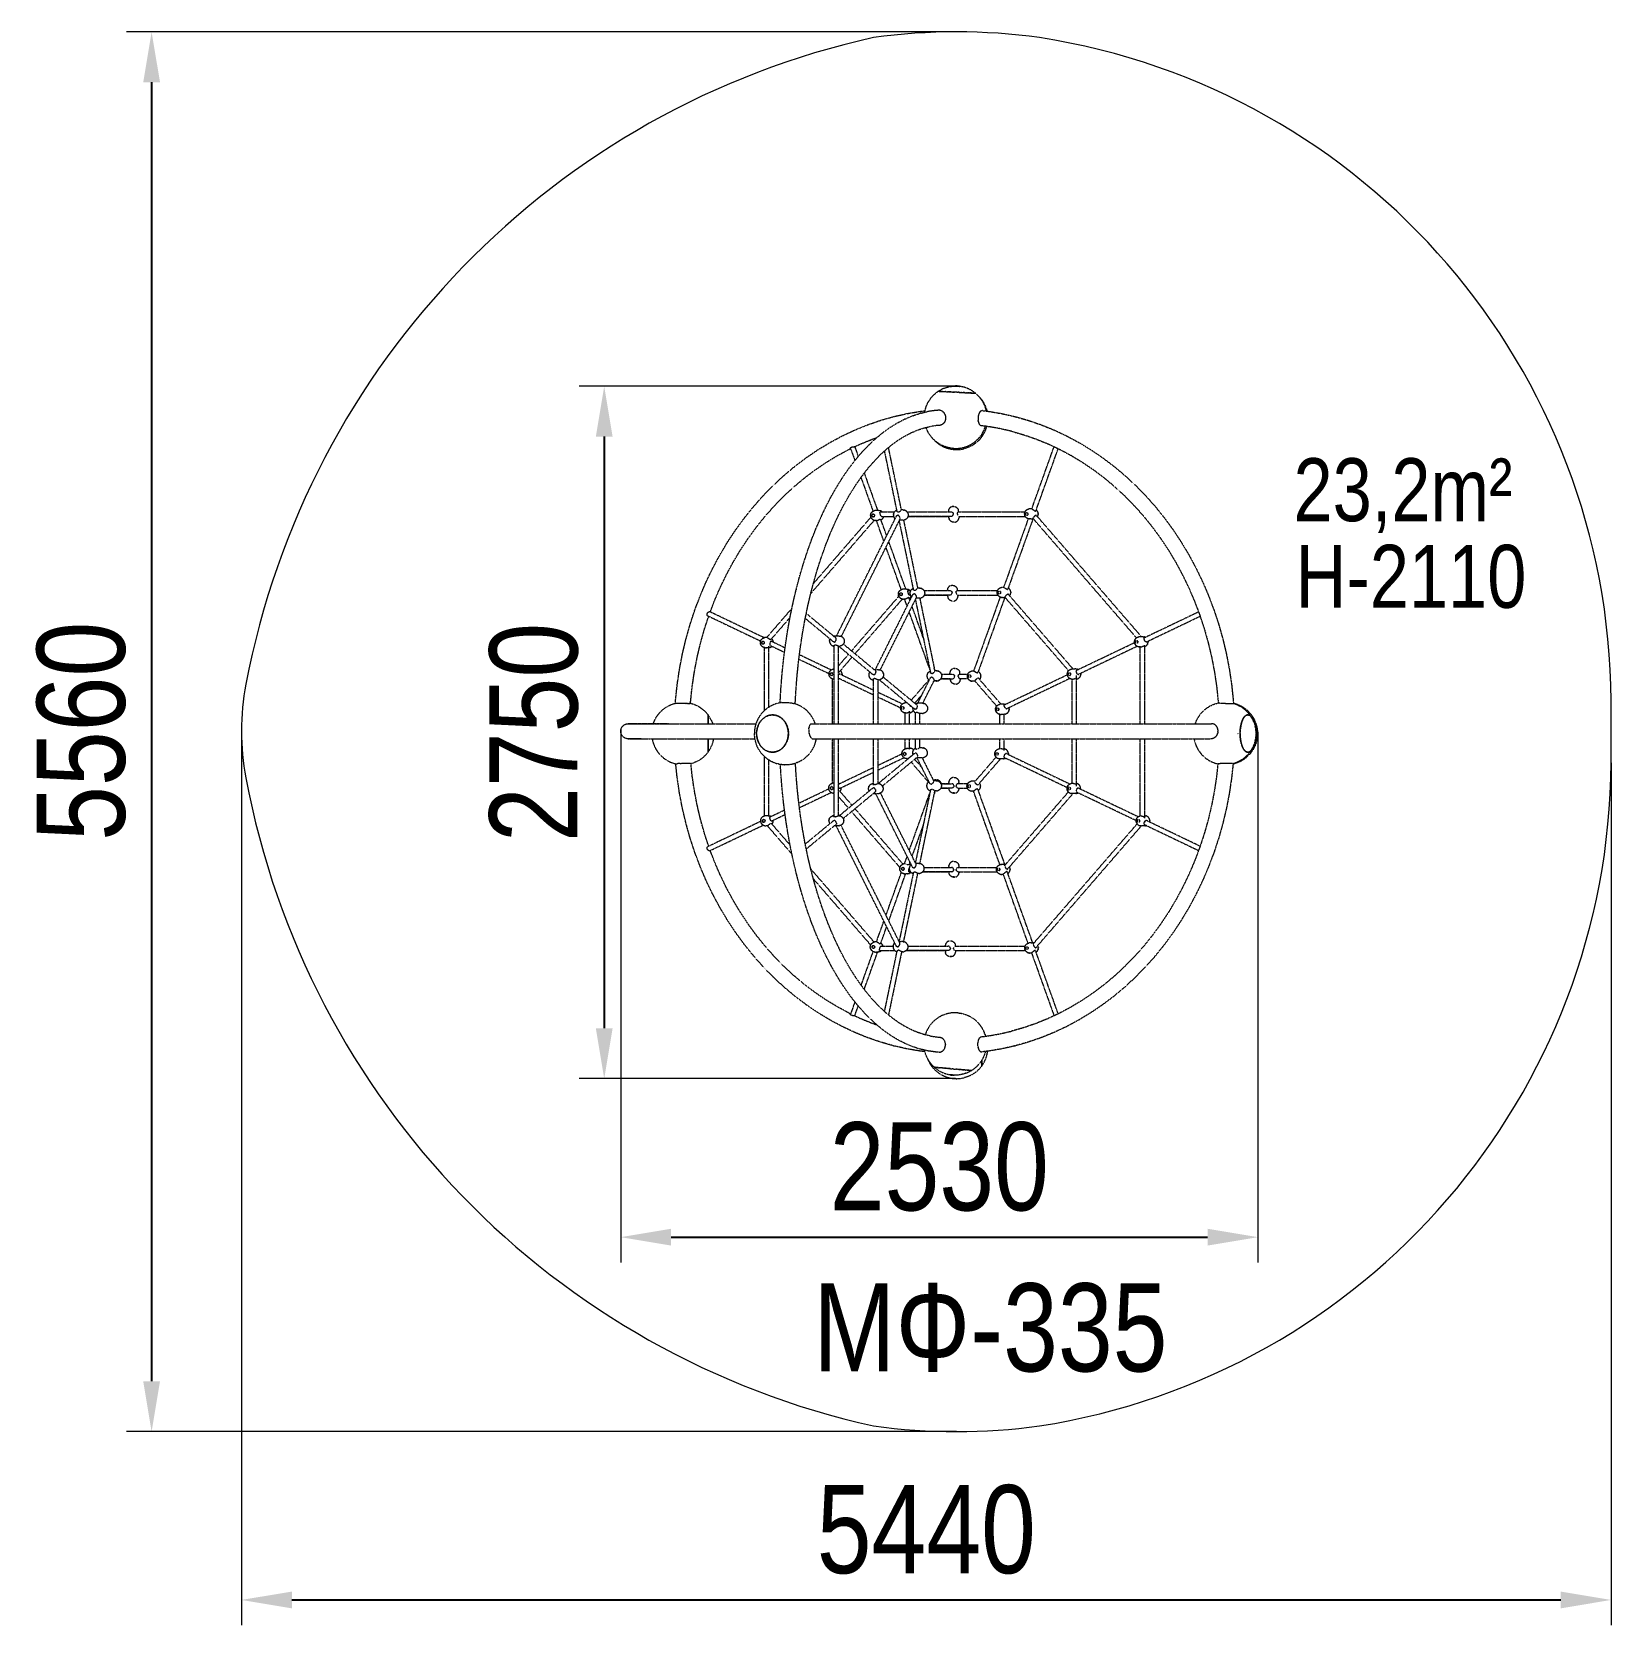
# Model space of a CAD drawing. Header units: millimetres. Extents: x -3308 to 2964, y -3155 to 3173.
import ezdxf

# ---------------------------------------------------------------- set-up
doc = ezdxf.new("R2010")
doc.units = ezdxf.units.MM
doc.linetypes.add('HIDDEN', pattern=[1.905, 1.27, -0.635])
for name, color, linetype in [('DIKOM_АРТИКУЛ', 7, 'Continuous'), ('DIKOM_ЗОНА', 90, 'Continuous'), ('DIKOM_ОБЪЕКТ', 7, 'Continuous'), ('DIKOM_РАЗМЕР_ЗОНА', 7, 'Continuous'), ('DIKOM_РАЗМЕР_ОБЪЕКТА', 7, 'Continuous')]:
    doc.layers.add(name, color=color, linetype=linetype)
doc.styles.add('style1', font='arialbd.ttf', dxfattribs={"width": 0.8})
doc.dimstyles.new('1-50', dxfattribs={"dimtxt": 300, "dimasz": 200, "dimexe": 100, "dimexo": 0, "dimgap": 100, "dimtad": 1, "dimtxsty": 'style1', "dimcen": 200, "dimclrd": 7, "dimclre": 7, "dimclrt": 7, "dimadec": 1, "dimazin": 2, "dimtfac": 1, "dimtmove": 0, "dimatfit": 2, "dimfxl": 0, "dimlwd": 25, "dimlwe": 18, "dimarcsym": 0})

msp = doc.modelspace()

# ---------------------------------------------------------------- texts
at = {"layer": 'DIKOM_АРТИКУЛ', "insert": (-203.747, -1796.804), "char_height": 350, "width": 1759.4069, "attachment_point": 1, "style": 'style1'}
msp.add_mtext('{\\fArial|b0|i0|c204|p34;МФ-335}', dxfattribs=at)
at = {"layer": 'DIKOM_РАЗМЕР_ОБЪЕКТА', "char_height": 250, "width": 1374.03842, "attachment_point": 1, "style": 'style1'}
for s, insert in [('{\\fArial|b0|i0|c204|p34;23,2m²}', (1702.943, 1479.887)), ('{\\fArial|b0|i0|c204|p34;H-2110}', (1711.302, 1135.977))]:
    msp.add_mtext(s, dxfattribs=dict(at, insert=insert))

# ---------------------------------------------------------------- blocks, each defined once
blk = doc.blocks.new('*D0')
at = {"layer": 'Defpoints', "color": 0, "transparency": 16777216}
for p in [(-968.9, 402.9), (1561.4, 392.3), (1561.4, -1613.7)]:
    blk.add_point(p, dxfattribs=at)
at = {"layer": 'DIKOM_РАЗМЕР_ОБЪЕКТА', "color": 7, "lineweight": 18, "transparency": 16777216}
for p, q in [((-968.9, 402.9), (-968.9, -1713.7)), ((1561.4, 392.3), (1561.4, -1713.7))]:
    blk.add_line(p, q, dxfattribs=at)
at = {"layer": 'DIKOM_РАЗМЕР_ОБЪЕКТА', "color": 7, "lineweight": 25, "transparency": 16777216}
blk.add_line((-768.9, -1613.7), (1361.4, -1613.7), dxfattribs=at)
at = {"layer": 'DIKOM_РАЗМЕР_ОБЪЕКТА', "color": 7, "transparency": 16777216}
for points in [[(-768.9, -1580.3), (-768.9, -1647), (-968.9, -1613.7)], [(1361.4, -1580.3), (1361.4, -1647), (1561.4, -1613.7)]]:
    blk.add_solid(points, dxfattribs=at)
at = {"layer": 'DIKOM_РАЗМЕР_ОБЪЕКТА', "color": 7, "transparency": 16777216, "insert": (296.2, -1334.8), "char_height": 300, "attachment_point": 5, "style": 'style1'}
blk.add_mtext('{\\fArial|b0|i0|c204|p34;\\H1.16667x;2530}', dxfattribs=at)
blk = doc.blocks.new('*D1')
at = {"layer": 'Defpoints', "color": 0, "transparency": 16777216}
for p in [(365.9, 1765.9), (-1034.5, -984.1), (361.1, -984.1)]:
    blk.add_point(p, dxfattribs=at)
at = {"layer": 'DIKOM_РАЗМЕР_ОБЪЕКТА', "color": 7, "lineweight": 18, "transparency": 16777216}
for p, q in [((365.9, 1765.9), (-1134.5, 1765.9)), ((361.1, -984.1), (-1134.5, -984.1))]:
    blk.add_line(p, q, dxfattribs=at)
at = {"layer": 'DIKOM_РАЗМЕР_ОБЪЕКТА', "color": 7, "lineweight": 25, "transparency": 16777216}
blk.add_line((-1034.5, 1565.9), (-1034.5, -784.1), dxfattribs=at)
at = {"layer": 'DIKOM_РАЗМЕР_ОБЪЕКТА', "color": 7, "transparency": 16777216}
for points in [[(-1067.9, 1565.9), (-1001.2, 1565.9), (-1034.5, 1765.9)], [(-1067.9, -784.1), (-1001.2, -784.1), (-1034.5, -984.1)]]:
    blk.add_solid(points, dxfattribs=at)
at = {"layer": 'DIKOM_РАЗМЕР_ОБЪЕКТА', "color": 7, "transparency": 16777216, "insert": (-1313.2, 390.9), "char_height": 300, "attachment_point": 5, "rotation": 90, "style": 'style1'}
blk.add_mtext('{\\fArial|b0|i0|c204|p34;\\H1.16667x;2750}', dxfattribs=at)
blk = doc.blocks.new('*D2')
at = {"layer": 'Defpoints', "color": 0, "transparency": 16777216}
for p in [(364.4, 3173.3), (-2832, -2386), (364.4, -2386)]:
    blk.add_point(p, dxfattribs=at)
at = {"layer": 'DIKOM_РАЗМЕР_ЗОНА', "color": 7, "lineweight": 18, "transparency": 16777216}
for p, q in [((364.4, 3173.3), (-2932, 3173.3)), ((364.4, -2386), (-2932, -2386))]:
    blk.add_line(p, q, dxfattribs=at)
at = {"layer": 'DIKOM_РАЗМЕР_ЗОНА', "color": 7, "lineweight": 25, "transparency": 16777216}
blk.add_line((-2832, 2973.3), (-2832, -2186), dxfattribs=at)
at = {"layer": 'DIKOM_РАЗМЕР_ЗОНА', "color": 7, "transparency": 16777216}
for points in [[(-2865.3, 2973.3), (-2798.6, 2973.3), (-2832, 3173.3)], [(-2865.3, -2186), (-2798.6, -2186), (-2832, -2386)]]:
    blk.add_solid(points, dxfattribs=at)
at = {"layer": 'DIKOM_РАЗМЕР_ЗОНА', "color": 7, "transparency": 16777216, "insert": (-3110.7, 395.5), "char_height": 300, "attachment_point": 5, "rotation": 90, "style": 'style1'}
blk.add_mtext('{\\fArial|b0|i0|c204|p34;\\H1.16667x;5560}', dxfattribs=at)
blk = doc.blocks.new('*D3')
at = {"layer": 'Defpoints', "color": 0, "transparency": 16777216}
for p in [(-2475.1, 396.5), (2964.2, 270.5), (2964.2, -3054.5)]:
    blk.add_point(p, dxfattribs=at)
at = {"layer": 'DIKOM_РАЗМЕР_ЗОНА', "color": 7, "lineweight": 18, "transparency": 16777216}
for p, q in [((-2475.1, 396.5), (-2475.1, -3154.5)), ((2964.2, 270.5), (2964.2, -3154.5))]:
    blk.add_line(p, q, dxfattribs=at)
at = {"layer": 'DIKOM_РАЗМЕР_ЗОНА', "color": 7, "lineweight": 25, "transparency": 16777216}
blk.add_line((-2275.1, -3054.5), (2764.2, -3054.5), dxfattribs=at)
at = {"layer": 'DIKOM_РАЗМЕР_ЗОНА', "color": 7, "transparency": 16777216}
for points in [[(-2275.1, -3021.2), (-2275.1, -3087.9), (-2475.1, -3054.5)], [(2764.2, -3021.2), (2764.2, -3087.9), (2964.2, -3054.5)]]:
    blk.add_solid(points, dxfattribs=at)
at = {"layer": 'DIKOM_РАЗМЕР_ЗОНА', "color": 7, "transparency": 16777216, "insert": (244.6, -2775.8), "char_height": 300, "attachment_point": 5, "style": 'style1'}
blk.add_mtext('{\\fArial|b0|i0|c204|p34;\\H1.16667x;5440}', dxfattribs=at)

# ---------------------------------------------------------------- dimensions: what is measured, and where the dimension line sits
at = {"layer": 'DIKOM_РАЗМЕР_ЗОНА'}
dim = msp.add_linear_dim(base=(-2831.956, -2386.042), p1=(364.375, 3173.331), p2=(364.375, -2386.042), angle=90, text='{\\fArial|b0|i0|c204|p34;\\H1.16667x;5560}', dimstyle='1-50', dxfattribs=at)
dim.commit()
dim.dimension.update_dxf_attribs({"geometry": '*D2', "text_midpoint": (-2831.956, 395.462), "dimtype": 160})
dim = msp.add_linear_dim(base=(2964.216, -3054.544), p1=(-2475.082, 396.495), p2=(2964.216, 270.488), text='{\\fArial|b0|i0|c204|p34;\\H1.16667x;5440}', dimstyle='1-50', dxfattribs=at)
dim.commit()
dim.dimension.update_dxf_attribs({"geometry": '*D3', "text_midpoint": (244.567, -3054.544), "dimtype": 160})
at = {"layer": 'DIKOM_РАЗМЕР_ОБЪЕКТА'}
dim = msp.add_linear_dim(base=(-1034.533, -984.114), p1=(365.907, 1765.9), p2=(361.142, -984.114), angle=90, text='{\\fArial|b0|i0|c204|p34;\\H1.16667x;2750}', dimstyle='1-50', dxfattribs=at)
dim.commit()
dim.dimension.update_dxf_attribs({"geometry": '*D1', "text_midpoint": (-1313.234, 390.893)})
dim = msp.add_linear_dim(base=(1561.369, -1613.653), p1=(-968.896, 402.92), p2=(1561.369, 392.257), text='{\\fArial|b0|i0|c204|p34;\\H1.16667x;2530}', dimstyle='1-50', dxfattribs=at)
dim.commit()
dim.dimension.update_dxf_attribs({"geometry": '*D0', "text_midpoint": (296.237, -1613.653), "dimtype": 160})

# ---------------------------------------------------------------- linework, layer by layer
at = {"layer": 'DIKOM_ЗОНА', "color": 3, "lineweight": 15}
msp.add_lwpolyline([(693.692, -2363.404, 0.36790019), (2964.216, 270.488), (2964.216, 516.8, 0.36790019), (693.692, 3150.693, 0.06874239), (35.058, 3150.693, 0.29958044), (-2457.405, 582.584, 0.09387458), (-2457.817, 210.366, 0.30023222), (35.058, -2363.404, 0.06874239)], format="xyb", close=True, dxfattribs=at)
at = {"layer": 'DIKOM_ОБЪЕКТ', "color": 7, "linetype": 'HIDDEN', "lineweight": 15}
for p, q in [((252.841, 1703.839), (256.182, 1709.379)), ((256.182, 1709.379), (259.806, 1714.737)), ((259.806, 1714.737), (263.706, 1719.9)), ((263.706, 1719.9), (267.869, 1724.852)), ((267.869, 1724.852), (272.285, 1729.579)), ((272.285, 1729.579), (276.942, 1734.07)), ((276.942, 1734.07), (281.827, 1738.312)), ((286.926, 1742.294), (281.827, 1738.312)), ((291.973, 1745.836), (286.926, 1742.294)), ((292.26, 1745.971), (297.316, 1749.171)), ((292.26, 1745.971), (292.555, 1745.955)), ((292.592, 1745.804), (292.333, 1745.817)), ((292.333, 1745.817), (292.613, 1745.802)), ((292.555, 1745.955), (293.153, 1745.925)), ((292.967, 1745.784), (292.613, 1745.802)), ((292.967, 1745.784), (293.394, 1745.761)), ((293.153, 1745.925), (294.048, 1745.878)), ((293.623, 1745.749), (293.394, 1745.761)), ((293.891, 1745.735), (293.394, 1745.761)), ((293.757, 1745.742), (295.425, 1745.655)), ((293.757, 1745.742), (295.518, 1745.65)), ((294.951, 1745.68), (293.757, 1745.742)), ((293.891, 1745.735), (294.455, 1745.706)), ((294.048, 1745.878), (295.236, 1745.815)), ((295.336, 1745.66), (294.455, 1745.706)), ((295.083, 1745.673), (294.455, 1745.706)), ((295.335, 1745.66), (294.457, 1745.706)), ((295.55, 1745.648), (294.951, 1745.68)), ((295.774, 1745.637), (295.083, 1745.673)), ((295.236, 1745.815), (296.689, 1745.739)), ((296.046, 1745.623), (295.774, 1745.637)), ((295.774, 1745.637), (296.535, 1745.597)), ((296.814, 1745.582), (296.535, 1745.597)), ((296.689, 1745.739), (298.363, 1745.651)), ((297.255, 1745.559), (296.827, 1745.582)), ((297.316, 1749.171), (302.621, 1752.152)), ((297.54, 1745.544), (297.961, 1745.522)), ((298.026, 1745.519), (298.269, 1745.506)), ((299.239, 1745.455), (298.269, 1745.506)), ((298.363, 1745.651), (300.29, 1745.55)), ((299.53, 1745.44), (299.239, 1745.455)), ((299.239, 1745.455), (299.92, 1745.419)), ((302.507, 1745.434), (300.29, 1745.55)), ((301.379, 1745.343), (300.597, 1745.384)), ((301.712, 1745.325), (301.379, 1745.343)), ((301.896, 1745.316), (301.379, 1745.343)), ((302.952, 1745.261), (301.99, 1745.311)), ((302.546, 1745.282), (302.265, 1745.296)), ((302.507, 1745.434), (304.984, 1745.304)), ((302.546, 1745.282), (303.777, 1745.217)), ((308.088, 1754.869), (302.621, 1752.152)), ((304.705, 1745.169), (302.765, 1745.27)), ((305.709, 1745.116), (302.952, 1745.261)), ((304.98, 1745.154), (303.777, 1745.217)), ((307.05, 1745.046), (304.772, 1745.165)), ((304.984, 1745.304), (307.696, 1745.162)), ((306.396, 1745.08), (305.709, 1745.116)), ((307.316, 1745.032), (306.408, 1745.079)), ((307.848, 1745.004), (306.978, 1745.049)), ((307.696, 1745.162), (310.644, 1745.008)), ((308.153, 1744.988), (307.848, 1745.004)), ((309.338, 1744.926), (307.848, 1745.004)), ((313.637, 1757.318), (308.088, 1754.869)), ((309.338, 1744.926), (310.151, 1744.883)), ((310.644, 1745.008), (313.838, 1744.84)), ((313.637, 1757.318), (319.322, 1759.489)), ((313.838, 1744.84), (317.264, 1744.661)), ((315.933, 1744.58), (314.848, 1744.637)), ((315.933, 1744.58), (317.733, 1744.486)), ((317.264, 1744.661), (320.922, 1744.469)), ((318.232, 1744.46), (317.733, 1744.486)), ((319.41, 1744.398), (318.962, 1744.421)), ((319.322, 1759.489), (325.137, 1761.377)), ((319.96, 1744.369), (319.589, 1744.389)), ((320.384, 1744.347), (319.801, 1744.377)), ((320.922, 1744.469), (324.796, 1744.266)), ((321.502, 1744.288), (321.052, 1744.312)), ((321.689, 1744.279), (321.289, 1744.3)), ((321.946, 1744.265), (321.502, 1744.288)), ((323.027, 1744.209), (322.436, 1744.239)), ((323.494, 1744.184), (323.273, 1744.196)), ((323.846, 1744.165), (323.494, 1744.184)), ((324.006, 1744.157), (323.494, 1744.184)), ((325.285, 1744.09), (324.589, 1744.127)), ((324.796, 1744.266), (328.862, 1744.053)), ((325.137, 1761.377), (330.978, 1762.982)), ((326.496, 1744.027), (327.71, 1743.963)), ((327.629, 1743.967), (327.324, 1743.983)), ((331.707, 1743.753), (327.629, 1743.967)), ((327.629, 1743.967), (328.974, 1743.897)), ((327.629, 1743.967), (328.472, 1743.923)), ((329.913, 1743.847), (327.923, 1743.952)), ((328.862, 1744.053), (333.107, 1743.83)), ((331.078, 1743.786), (329.323, 1743.878)), ((331.77, 1743.75), (329.913, 1743.847)), ((330.978, 1762.982), (336.93, 1764.295)), ((334.453, 1743.61), (332.938, 1743.689)), ((336.249, 1743.515), (333.076, 1743.682)), ((333.079, 1743.682), (336.539, 1743.5)), ((333.107, 1743.83), (337.47, 1743.602)), ((336.479, 1743.503), (334.453, 1743.61)), ((336.539, 1743.5), (338.645, 1743.39)), ((336.93, 1764.295), (342.941, 1765.315)), ((339.098, 1743.366), (336.99, 1743.476)), ((339.641, 1743.338), (337.177, 1743.467)), ((337.47, 1743.602), (341.91, 1743.369)), ((339.556, 1743.342), (338.358, 1743.405)), ((340.305, 1743.303), (339.098, 1743.366)), ((339.49, 1743.346), (339.94, 1743.322)), ((341.434, 1743.244), (341.213, 1743.256)), ((341.764, 1743.226), (341.434, 1743.244)), ((342.24, 1743.202), (341.434, 1743.244)), ((341.91, 1743.369), (346.541, 1743.126)), ((342.941, 1765.315), (348.975, 1766.04)), ((346.128, 1742.998), (344.591, 1743.078)), ((345.206, 1743.046), (346.017, 1743.003)), ((346.017, 1743.003), (346.391, 1742.984)), ((347.244, 1742.939), (346.128, 1742.998)), ((346.541, 1743.126), (351.419, 1742.871)), ((348.678, 1742.864), (350.91, 1742.747)), ((348.975, 1766.04), (355.039, 1766.468)), ((350.917, 1742.747), (349.63, 1742.814)), ((352.112, 1742.684), (350.404, 1742.773)), ((351.697, 1742.706), (350.575, 1742.764)), ((350.91, 1742.747), (353.254, 1742.624)), ((353.348, 1742.619), (350.917, 1742.747)), ((351.419, 1742.871), (356.324, 1742.613)), ((355.803, 1742.491), (354.455, 1742.561)), ((355.039, 1766.468), (359.051, 1766.585)), ((357.025, 1742.427), (355.803, 1742.491)), ((361.152, 1742.36), (356.324, 1742.613)), ((359.1, 1766.755), (360.31, 1766.765)), ((359.167, 1766.756), (359.164, 1767.031)), ((361.376, 1767.096), (359.197, 1767.089)), ((360.058, 1742.268), (360.869, 1742.225)), ((360.154, 1766.915), (360.996, 1766.916)), ((361.507, 1766.763), (360.31, 1766.765)), ((361.687, 1742.182), (360.869, 1742.225)), ((361.881, 1766.911), (360.996, 1766.916)), ((365.919, 1742.111), (361.152, 1742.36)), ((361.376, 1767.096), (362.349, 1767.087)), ((362.88, 1766.181), (361.477, 1766.198)), ((361.496, 1766.227), (361.499, 1766.652)), ((361.496, 1766.198), (361.499, 1766.652)), ((361.503, 1766.265), (361.507, 1766.763)), ((361.504, 1766.414), (361.88, 1766.412)), ((361.88, 1766.412), (362.73, 1766.401)), ((361.881, 1766.911), (362.766, 1766.9)), ((364.299, 1767.046), (362.349, 1767.087)), ((362.73, 1766.401), (363.581, 1766.384)), ((362.766, 1766.9), (363.652, 1766.882)), ((364.296, 1766.148), (362.88, 1766.181)), ((363.581, 1766.384), (364.151, 1766.369)), ((363.652, 1766.882), (364.245, 1766.866)), ((364.151, 1766.369), (364.732, 1766.351)), ((364.245, 1766.866), (364.838, 1766.848)), ((365.725, 1766.098), (364.296, 1766.148)), ((367.22, 1766.927), (364.299, 1767.046)), ((364.732, 1766.351), (365.324, 1766.331)), ((364.838, 1766.848), (365.432, 1766.827)), ((365.324, 1766.331), (365.925, 1766.307)), ((365.432, 1766.827), (366.025, 1766.803)), ((367.173, 1766.031), (365.725, 1766.098)), ((365.869, 1741.963), (368.271, 1741.837)), ((365.919, 1742.111), (370.587, 1741.866)), ((365.925, 1766.307), (366.542, 1766.279)), ((366.025, 1766.803), (366.617, 1766.776)), ((366.542, 1766.279), (367.184, 1766.247)), ((366.617, 1766.776), (367.21, 1766.746)), ((367.173, 1766.031), (368.487, 1765.955)), ((367.184, 1766.247), (367.712, 1766.219)), ((367.21, 1766.746), (367.73, 1766.717)), ((367.238, 1766.926), (367.735, 1766.899)), ((367.238, 1766.926), (367.691, 1766.901)), ((367.238, 1766.926), (367.52, 1766.911)), ((367.238, 1766.926), (367.613, 1766.906)), ((367.238, 1766.926), (367.512, 1766.912)), ((367.238, 1766.926), (367.516, 1766.911)), ((367.712, 1766.219), (368.246, 1766.187)), ((368.246, 1766.687), (367.73, 1766.717)), ((368.246, 1766.687), (368.762, 1766.655)), ((368.246, 1766.187), (368.795, 1766.152)), ((370.659, 1741.712), (368.271, 1741.837)), ((368.487, 1765.955), (369.8, 1765.865)), ((368.762, 1766.655), (369.282, 1766.62)), ((368.795, 1766.152), (369.342, 1766.115)), ((370.163, 1766.738), (368.815, 1766.825)), ((371.602, 1766.569), (368.839, 1766.823)), ((371.927, 1766.552), (368.923, 1766.815)), ((369.282, 1766.62), (369.799, 1766.583)), ((369.342, 1766.115), (369.89, 1766.076)), ((372.206, 1766.537), (369.483, 1766.766)), ((369.799, 1766.583), (370.318, 1766.544)), ((371.112, 1765.761), (369.8, 1765.865)), ((369.89, 1766.076), (370.423, 1766.035)), ((372.439, 1766.525), (369.991, 1766.723)), ((370.163, 1766.738), (372.86, 1766.503)), ((372.622, 1766.515), (370.166, 1766.709)), ((370.318, 1766.544), (371.094, 1766.482)), ((370.947, 1765.993), (370.423, 1766.035)), ((375.264, 1741.621), (370.587, 1741.866)), ((373.035, 1741.587), (370.659, 1741.712)), ((372.834, 1766.505), (370.899, 1766.651)), ((372.754, 1766.509), (370.918, 1766.65)), ((371.094, 1766.482), (371.868, 1766.414)), ((372.423, 1765.643), (371.112, 1765.761)), ((371.461, 1765.949), (372.173, 1765.885)), ((371.868, 1766.414), (372.637, 1766.343)), ((372.86, 1766.503), (371.902, 1766.575)), ((372.173, 1765.885), (372.951, 1765.81)), ((373.73, 1765.512), (372.423, 1765.643)), ((373.404, 1766.266), (372.637, 1766.343)), ((373.571, 1765.747), (372.951, 1765.81)), ((375.768, 1766.183), (372.969, 1766.492)), ((373.404, 1766.266), (374.168, 1766.185)), ((373.571, 1765.747), (373.785, 1765.724)), ((375.036, 1765.366), (373.73, 1765.512)), ((373.785, 1765.724), (375.092, 1765.579)), ((374.168, 1766.185), (374.933, 1766.1)), ((375.397, 1741.464), (374.647, 1741.503)), ((376.267, 1765.938), (374.933, 1766.1)), ((374.941, 1741.488), (376.038, 1741.43)), ((375.092, 1765.579), (375.709, 1765.503)), ((375.264, 1741.621), (379.959, 1741.375)), ((376.541, 1741.404), (375.397, 1741.464)), ((375.709, 1765.503), (376.401, 1765.418)), ((375.768, 1766.183), (378.475, 1765.822)), ((377.298, 1741.364), (377.746, 1741.341)), ((377.346, 1765.807), (377.614, 1765.777)), ((377.746, 1741.341), (377.493, 1741.354)), ((377.56, 1765.281), (377.809, 1765.254)), ((377.614, 1765.777), (377.865, 1765.75)), ((378.601, 1741.296), (377.746, 1741.341)), ((377.809, 1765.254), (378.034, 1765.232)), ((377.865, 1765.75), (378.093, 1765.727)), ((378.918, 1765.758), (378.475, 1765.822)), ((378.851, 1765.219), (378.925, 1765.717)), ((382.707, 1764.63), (378.858, 1765.262)), ((378.869, 1765.26), (378.907, 1765.513)), ((379.059, 1741.272), (379.373, 1741.255)), ((379.959, 1741.375), (384.594, 1741.132)), ((380.04, 1741.22), (382.406, 1741.097)), ((388.908, 1763.345), (382.707, 1764.63)), ((384.716, 1740.975), (384.295, 1740.997)), ((384.594, 1741.132), (389.005, 1740.901)), ((385.208, 1740.949), (384.716, 1740.975)), ((395.064, 1761.742), (388.908, 1763.345)), ((389.005, 1740.901), (393.239, 1740.679)), ((391.603, 1740.615), (389.66, 1740.716)), ((390.796, 1740.657), (391.603, 1740.615)), ((392.113, 1740.588), (391.603, 1740.615)), ((395.264, 1740.422), (392.412, 1740.572)), ((393.239, 1740.679), (397.4, 1740.461)), ((393.445, 1740.518), (395.341, 1740.419)), ((393.916, 1740.493), (393.657, 1740.507)), ((394.143, 1740.481), (393.916, 1740.493)), ((395.308, 1740.421), (394.859, 1740.444)), ((401.118, 1759.827), (395.064, 1761.742)), ((395.341, 1740.419), (395.742, 1740.398)), ((396.227, 1740.372), (395.568, 1740.407)), ((395.716, 1740.399), (396.227, 1740.372)), ((397.18, 1740.322), (396.227, 1740.372)), ((397.4, 1740.461), (401.456, 1740.248)), ((398.495, 1740.253), (397.583, 1740.301)), ((397.653, 1740.297), (398.037, 1740.277)), ((398.037, 1740.277), (397.653, 1740.297)), ((397.81, 1740.289), (399.878, 1740.181)), ((398.209, 1740.268), (404.254, 1739.952)), ((399.878, 1740.181), (404.254, 1739.952)), ((407.032, 1757.607), (401.118, 1759.827)), ((401.456, 1740.248), (405.408, 1740.041)), ((403.013, 1740.016), (402.56, 1740.04)), ((405.182, 1739.903), (404.09, 1739.96)), ((404.254, 1739.952), (404.51, 1739.938)), ((405.182, 1739.903), (404.716, 1739.927)), ((404.927, 1739.916), (405.182, 1739.903)), ((407.284, 1739.793), (405.182, 1739.903)), ((405.408, 1740.041), (409.238, 1739.841)), ((406.941, 1739.811), (407.284, 1739.793)), ((406.967, 1739.809), (407.284, 1739.793)), ((406.979, 1739.809), (407.284, 1739.793)), ((412.888, 1755.083), (407.032, 1757.607)), ((407.284, 1739.793), (408.418, 1739.733)), ((407.783, 1739.767), (408.458, 1739.731)), ((408.308, 1739.739), (411.249, 1739.585)), ((408.458, 1739.731), (412.464, 1739.521)), ((408.615, 1739.723), (409.154, 1739.695)), ((409.238, 1739.841), (412.907, 1739.648)), ((410.842, 1739.606), (409.548, 1739.674)), ((411.844, 1739.554), (411.391, 1739.577)), ((412.197, 1739.535), (411.579, 1739.568)), ((411.993, 1739.546), (412.846, 1739.501)), ((412.053, 1739.543), (413.069, 1739.489)), ((412.103, 1739.54), (412.98, 1739.494)), ((413.358, 1739.474), (412.307, 1739.529)), ((412.464, 1739.521), (413.83, 1739.45)), ((413.751, 1739.454), (412.68, 1739.51)), ((413.146, 1739.485), (412.742, 1739.506)), ((418.536, 1752.267), (412.888, 1755.083)), ((412.907, 1739.648), (416.395, 1739.465)), ((414.993, 1739.389), (413.146, 1739.485)), ((414.029, 1739.439), (414.271, 1739.427)), ((414.476, 1739.416), (414.913, 1739.393)), ((415.552, 1739.359), (414.993, 1739.389)), ((416.395, 1739.465), (419.697, 1739.293)), ((419.505, 1739.152), (418.523, 1739.204)), ((424.106, 1749.159), (418.536, 1752.267)), ((419.456, 1739.155), (419.801, 1739.137)), ((422.793, 1739.13), (419.697, 1739.293)), ((419.801, 1739.137), (423.1, 1738.964)), ((422.793, 1739.13), (425.684, 1738.979)), ((422.889, 1738.975), (424.439, 1738.893)), ((423.1, 1738.964), (424.488, 1738.891)), ((424.831, 1738.873), (423.966, 1738.918)), ((429.431, 1745.777), (424.106, 1749.159)), ((424.438, 1738.893), (425.038, 1738.862)), ((424.831, 1738.873), (425.087, 1738.859)), ((425.684, 1738.979), (428.368, 1738.838)), ((425.766, 1738.824), (426.232, 1738.8)), ((427.567, 1738.73), (426.232, 1738.8)), ((427.917, 1738.711), (427.567, 1738.73)), ((427.988, 1738.708), (428.884, 1738.661)), ((428.368, 1738.838), (430.794, 1738.711)), ((428.528, 1738.679), (430.05, 1738.599)), ((428.841, 1738.663), (429.275, 1738.64)), ((428.884, 1738.661), (431.194, 1738.54)), ((434.617, 1742.122), (429.431, 1745.777)), ((430.05, 1738.599), (431.194, 1738.54)), ((430.794, 1738.711), (432.92, 1738.599)), ((431.194, 1738.54), (432.27, 1738.483)), ((431.344, 1738.532), (433.502, 1738.419)), ((433.276, 1738.43), (432.27, 1738.483)), ((433.502, 1738.419), (432.4, 1738.476)), ((432.92, 1738.599), (434.771, 1738.502)), ((433.276, 1738.43), (434.212, 1738.382)), ((433.991, 1738.393), (434.212, 1738.382)), ((435.074, 1738.336), (434.212, 1738.382)), ((439.578, 1738.251), (434.617, 1742.122)), ((434.761, 1738.353), (435.347, 1738.322)), ((434.771, 1738.502), (436.367, 1738.419)), ((434.921, 1738.344), (435.863, 1738.295)), ((435.863, 1738.295), (435.074, 1738.336)), ((435.187, 1738.33), (436.868, 1738.242)), ((436.868, 1738.242), (435.28, 1738.325)), ((435.347, 1738.322), (436.868, 1738.242)), ((435.863, 1738.295), (436.576, 1738.258)), ((436.367, 1738.419), (437.665, 1738.351)), ((437.222, 1738.224), (436.576, 1738.258)), ((436.868, 1738.242), (437.66, 1738.201)), ((437.222, 1738.224), (437.799, 1738.193)), ((437.665, 1738.351), (438.633, 1738.3)), ((438.306, 1738.167), (437.799, 1738.193)), ((438.306, 1738.167), (438.74, 1738.144)), ((438.633, 1738.3), (439.271, 1738.267)), ((439.101, 1738.125), (438.74, 1738.144)), ((438.917, 1738.135), (439.271, 1738.267)), ((439.101, 1738.125), (439.385, 1738.11)), ((439.271, 1738.267), (439.577, 1738.251)), ((444.415, 1734.04), (439.766, 1738.09)), ((444.415, 1734.04), (449.07, 1729.548)), ((449.07, 1729.548), (453.484, 1724.818)), ((450.234, 1728.3), (452.012, 1726.64)), ((452.012, 1726.64), (456.504, 1721.984)), ((453.484, 1724.818), (457.646, 1719.866)), ((460.747, 1717.1), (456.504, 1721.984)), ((457.646, 1719.866), (461.543, 1714.702)), ((464.548, 1712.246), (460.747, 1717.1)), ((461.543, 1714.702), (465.166, 1709.342)), ((464.548, 1711.885), (464.548, 1711.605)), ((464.548, 1711.58), (464.548, 1711.865)), ((464.548, 1711.316), (464.548, 1711.831)), ((464.548, 1711.828), (464.548, 1711.311)), ((464.548, 1711.25), (464.548, 1711.605)), ((464.548, 1711.58), (464.548, 1711.219)), ((464.548, 1710.459), (464.548, 1711.316)), ((464.548, 1711.311), (464.548, 1710.455)), ((464.548, 1711.25), (464.548, 1710.822)), ((464.548, 1710.784), (464.548, 1711.219)), ((464.548, 1710.324), (464.548, 1710.822)), ((464.548, 1710.784), (464.548, 1710.276)), ((464.699, 1711.966), (468.158, 1707.085)), ((464.699, 1711.966), (464.699, 1711.67)), ((464.699, 1711.658), (464.699, 1711.965)), ((464.699, 1711.67), (464.699, 1711.071)), ((464.699, 1711.019), (464.699, 1711.658)), ((464.699, 1711.071), (464.699, 1710.176)), ((464.699, 1710.05), (464.699, 1711.019)), ((465.166, 1709.342), (468.505, 1703.801)), ((114.393, 1645.023), (115.66, 1645.376)), ((115.66, 1645.376), (168.228, 1657.26)), ((159.702, 1635.705), (188.492, 1647.851)), ((168.228, 1657.26), (221.231, 1666.197)), ((190.586, 1648.619), (188.492, 1647.851)), ((190.586, 1648.619), (219.643, 1658.099)), ((221.821, 1658.653), (219.643, 1658.099)), ((221.231, 1666.197), (239.356, 1668.226)), ((221.821, 1658.653), (251.079, 1665.442)), ((238.294, 1662.475), (239.222, 1667.655)), ((239.222, 1667.655), (240.694, 1673.955)), ((240.694, 1673.955), (242.493, 1680.169)), ((242.493, 1680.169), (244.613, 1686.281)), ((244.613, 1686.281), (247.048, 1692.274)), ((247.048, 1692.274), (249.794, 1698.132)), ((249.794, 1698.132), (252.841, 1703.839)), ((253.314, 1665.775), (251.079, 1665.442)), ((282.705, 1669.855), (253.314, 1665.775)), ((284.89, 1669.961), (282.705, 1669.855)), ((295.558, 1670.454), (284.89, 1669.961)), ((295.826, 1670.44), (295.557, 1670.454)), ((296.355, 1670.412), (295.826, 1670.44)), ((297.779, 1670.338), (296.362, 1670.412)), ((298.567, 1670.214), (297.779, 1670.338)), ((299.97, 1669.993), (298.567, 1670.214)), ((300.732, 1669.789), (299.97, 1669.993)), ((301.175, 1669.671), (300.733, 1669.789)), ((302.133, 1669.424), (301.176, 1669.671)), ((302.36, 1669.339), (302.133, 1669.424)), ((302.89, 1669.142), (302.36, 1669.339)), ((304.259, 1668.634), (302.89, 1669.142)), ((304.98, 1668.277), (304.259, 1668.634)), ((306.295, 1667.627), (304.98, 1668.277)), ((306.511, 1667.491), (306.294, 1667.627)), ((306.987, 1667.201), (306.511, 1667.491)), ((308.278, 1666.416), (306.988, 1667.201)), ((308.278, 1666.416), (308.932, 1665.922)), ((308.932, 1665.922), (310.145, 1665.005)), ((310.145, 1665.005), (310.746, 1664.449)), ((310.745, 1664.449), (311.366, 1663.874)), ((311.809, 1663.475), (311.366, 1663.874)), ((312.466, 1662.794), (311.887, 1663.406)), ((313.562, 1661.636), (312.466, 1662.794)), ((313.562, 1661.636), (314.083, 1660.969)), ((314.083, 1660.969), (315.074, 1659.702)), ((315.074, 1659.702), (315.532, 1658.988)), ((315.532, 1658.988), (316.411, 1657.62)), ((316.411, 1657.62), (316.645, 1657.17)), ((316.81, 1656.868), (316.645, 1657.17)), ((317.083, 1656.368), (316.81, 1656.868)), ((317.083, 1656.368), (317.625, 1655.409)), ((317.625, 1655.409), (317.983, 1654.62)), ((317.983, 1654.62), (318.678, 1653.085)), ((318.678, 1653.085), (318.965, 1652.265)), ((318.965, 1652.265), (319.527, 1650.662)), ((319.554, 1650.557), (319.761, 1649.821)), ((319.761, 1649.821), (320.229, 1648.164)), ((320.229, 1648.164), (320.394, 1647.305)), ((320.394, 1647.305), (320.653, 1645.957)), ((320.653, 1645.957), (320.72, 1645.606)), ((320.72, 1645.606), (320.812, 1644.737)), ((450.678, 1645.595), (450.53, 1644.046)), ((450.847, 1646.635), (450.678, 1645.595)), ((451.101, 1648.197), (450.856, 1646.693)), ((451.351, 1649.267), (451.101, 1648.197)), ((451.546, 1650.1), (451.352, 1649.267)), ((451.66, 1650.722), (451.546, 1650.1)), ((451.858, 1651.482), (451.66, 1650.722)), ((451.931, 1651.763), (451.858, 1651.482)), ((452.293, 1653.156), (451.931, 1651.763)), ((452.634, 1654.151), (452.293, 1653.156)), ((453.057, 1655.472), (452.699, 1654.34)), ((453.141, 1655.681), (453.057, 1655.472)), ((453.436, 1656.416), (453.141, 1655.681)), ((453.874, 1657.66), (453.441, 1656.429)), ((454.272, 1658.548), (453.874, 1657.66)), ((454.615, 1659.312), (454.272, 1658.548)), ((454.788, 1659.696), (454.615, 1659.312)), ((455.248, 1660.513), (454.788, 1659.696)), ((455.838, 1661.56), (455.248, 1660.513)), ((456.265, 1662.167), (455.838, 1661.56)), ((456.57, 1662.642), (456.407, 1662.387)), ((456.926, 1663.244), (456.57, 1662.642)), ((457.421, 1663.904), (456.925, 1663.244)), ((458.045, 1664.737), (457.421, 1663.904)), ((458.284, 1664.985), (458.045, 1664.737)), ((458.592, 1665.305), (458.284, 1664.985)), ((459.276, 1666.015), (458.592, 1665.305)), ((459.575, 1666.252), (459.276, 1666.015)), ((459.845, 1666.487), (459.575, 1666.252)), ((460.45, 1667.017), (459.845, 1666.487)), ((461.105, 1667.452), (460.521, 1667.079)), ((461.826, 1667.913), (461.105, 1667.452)), ((462.445, 1668.179), (461.827, 1667.913)), ((462.822, 1668.342), (462.445, 1668.179)), ((463.175, 1668.512), (462.931, 1668.394)), ((463.456, 1668.589), (463.175, 1668.512)), ((463.763, 1668.676), (463.456, 1668.589)), ((464.481, 1668.878), (463.763, 1668.676)), ((465.094, 1668.932), (464.481, 1668.878)), ((465.692, 1668.984), (465.094, 1668.932)), ((466.416, 1668.948), (465.955, 1668.988)), ((467.105, 1668.889), (466.415, 1668.948)), ((467.103, 1668.889), (491.077, 1666.205)), ((468.158, 1707.085), (471.414, 1701.943)), ((468.505, 1703.801), (471.55, 1698.093)), ((474.413, 1696.625), (471.414, 1701.943)), ((471.55, 1698.093), (474.293, 1692.234)), ((474.293, 1692.234), (476.727, 1686.24)), ((477.149, 1691.212), (474.413, 1696.625)), ((476.727, 1686.24), (478.845, 1680.127)), ((477.149, 1691.212), (479.614, 1685.648)), ((478.845, 1680.127), (480.641, 1673.912)), ((479.614, 1685.648), (481.804, 1679.94)), ((480.641, 1673.912), (482.111, 1667.612)), ((481.804, 1679.94), (483.712, 1674.192)), ((482.185, 1667.2), (482.111, 1667.612)), ((483.712, 1674.192), (485.335, 1668.316)), ((485.335, 1668.316), (485.673, 1666.81)), ((491.077, 1666.205), (544.08, 1657.267)), ((544.08, 1657.267), (596.648, 1645.384)), ((596.648, 1645.384), (597.917, 1645.038)), ((-89.026, 1568.703), (-39.429, 1592.021)), ((-39.429, 1592.021), (11.085, 1612.544)), ((11.085, 1612.544), (62.399, 1630.225)), ((62.399, 1630.225), (114.393, 1645.023)), ((71.726, 1581.469), (99.353, 1601.419)), ((101.176, 1602.56), (99.353, 1601.419)), ((101.176, 1602.56), (129.261, 1619.954)), ((129.261, 1619.954), (157.717, 1634.735)), ((159.702, 1635.705), (157.717, 1634.735)), ((184.43, 1581.034), (211.316, 1592.377)), ((210.432, 1592.004), (236.957, 1600.658)), ((236.438, 1600.488), (262.682, 1606.577)), ((245.081, 1597.702), (243.494, 1602.125)), ((247.58, 1591.736), (245.081, 1597.702)), ((250.386, 1585.907), (247.58, 1591.736)), ((253.494, 1580.232), (250.386, 1585.907)), ((288.461, 1610.134), (262.437, 1606.521)), ((297.502, 1610.549), (288.461, 1610.134)), ((298.252, 1610.586), (297.517, 1610.55)), ((299.455, 1610.771), (298.244, 1610.586)), ((300.428, 1610.917), (299.657, 1610.801)), ((301.113, 1611.093), (300.428, 1610.917)), ((301.84, 1611.281), (301.113, 1611.093)), ((302.584, 1611.474), (301.84, 1611.281)), ((303.949, 1611.984), (302.585, 1611.474)), ((304.66, 1612.25), (303.949, 1611.984)), ((305.086, 1612.459), (304.766, 1612.303)), ((305.778, 1612.796), (305.086, 1612.459)), ((306.005, 1612.905), (305.778, 1612.796)), ((306.711, 1613.244), (306.005, 1612.905)), ((308.005, 1614.037), (306.71, 1613.244)), ((308.655, 1614.435), (308.005, 1614.037)), ((309.887, 1615.371), (308.671, 1614.445)), ((310.221, 1615.625), (309.887, 1615.371)), ((310.517, 1615.845), (310.221, 1615.626)), ((311.676, 1616.896), (310.517, 1615.845)), ((312.266, 1617.431), (311.785, 1616.995)), ((313.326, 1618.602), (312.266, 1617.431)), ((313.875, 1619.194), (313.404, 1618.689)), ((314.554, 1620.076), (313.875, 1619.194)), ((314.861, 1620.475), (314.554, 1620.076)), ((315.356, 1621.119), (314.861, 1620.475)), ((315.868, 1621.93), (315.356, 1621.119)), ((316.237, 1622.499), (315.868, 1621.93)), ((316.686, 1623.191), (316.237, 1622.499)), ((316.946, 1623.688), (316.686, 1623.191)), ((317.456, 1624.661), (316.946, 1623.688)), ((317.856, 1625.395), (317.548, 1624.836)), ((318.537, 1626.943), (317.856, 1625.395)), ((318.876, 1627.715), (318.537, 1626.943)), ((319.421, 1629.327), (318.933, 1627.881)), ((319.693, 1630.131), (319.421, 1629.327)), ((319.936, 1631.129), (319.693, 1630.131)), ((320.116, 1631.796), (319.936, 1631.129)), ((320.34, 1632.626), (320.116, 1631.796)), ((320.647, 1634.332), (320.369, 1632.791)), ((320.801, 1635.182), (320.647, 1634.332)), ((320.963, 1636.913), (320.801, 1635.182)), ((320.812, 1644.737), (320.889, 1644.01)), ((320.889, 1644.01), (321.021, 1643.009)), ((321.021, 1637.528), (320.963, 1636.913)), ((321.021, 1643.009), (321.062, 1642.135)), ((321.051, 1637.776), (321.021, 1637.528)), ((321.082, 1638.64), (321.051, 1637.776)), ((321.063, 1642.135), (321.145, 1640.392)), ((321.114, 1639.521), (321.082, 1638.64)), ((321.146, 1640.392), (321.114, 1639.521)), ((450.155, 1638.663), (450.139, 1637.549)), ((450.139, 1637.549), (450.154, 1637.235)), ((450.154, 1637.235), (450.158, 1635.963)), ((450.178, 1640.251), (450.155, 1638.663)), ((450.158, 1635.963), (450.161, 1634.866)), ((450.161, 1634.866), (450.226, 1633.903)), ((450.231, 1640.94), (450.177, 1640.251)), ((450.226, 1633.903), (450.268, 1633.289)), ((450.265, 1641.367), (450.231, 1640.94)), ((450.387, 1642.937), (450.265, 1641.367)), ((450.268, 1633.289), (450.341, 1632.211)), ((450.341, 1632.211), (450.539, 1630.74)), ((450.496, 1643.694), (450.387, 1642.937)), ((450.53, 1644.046), (450.496, 1643.694)), ((450.546, 1630.654), (450.639, 1629.61)), ((450.88, 1628.096), (450.639, 1629.61)), ((451.041, 1627.087), (450.88, 1628.096)), ((451.385, 1625.617), (451.041, 1627.086)), ((451.513, 1625.068), (451.385, 1625.617)), ((451.513, 1625.068), (451.601, 1624.653)), ((451.601, 1624.653), (451.725, 1624.223)), ((451.725, 1624.222), (451.961, 1623.254)), ((451.961, 1623.254), (452.032, 1622.962)), ((452.032, 1622.962), (452.182, 1622.345)), ((452.182, 1622.345), (452.618, 1621.022)), ((452.618, 1621.022), (452.899, 1620.168)), ((452.899, 1620.168), (453.427, 1618.928)), ((453.427, 1618.928), (453.763, 1618.137)), ((453.763, 1618.137), (454.007, 1617.684)), ((454.349, 1616.994), (454.007, 1617.684)), ((454.423, 1616.844), (454.678, 1616.278)), ((455.272, 1615.25), (454.678, 1616.278)), ((455.645, 1614.605), (455.272, 1615.25)), ((455.98, 1614.152), (455.645, 1614.605)), ((456.319, 1613.692), (455.98, 1614.152)), ((456.739, 1613.123), (456.319, 1613.692)), ((457.43, 1612.394), (456.739, 1613.123)), ((457.483, 1612.333), (457.904, 1611.85)), ((457.905, 1611.85), (458.652, 1611.197)), ((459.1, 1610.798), (458.799, 1611.069)), ((459.885, 1610.285), (459.1, 1610.798)), ((460.366, 1609.97), (459.885, 1610.285)), ((461.107, 1609.624), (460.486, 1609.917)), ((461.618, 1609.382), (461.147, 1609.605)), ((462.439, 1609.163), (461.618, 1609.382)), ((462.943, 1609.028), (462.44, 1609.162)), ((482.237, 1606.868), (462.942, 1609.028)), ((467.808, 1580.194), (470.917, 1585.867)), ((470.917, 1585.867), (473.726, 1591.694)), ((473.726, 1591.694), (476.227, 1597.66)), ((474.783, 1580.467), (477.594, 1586.192)), ((476.227, 1597.66), (478.414, 1603.749)), ((477.594, 1586.192), (480.111, 1591.98)), ((478.414, 1603.749), (479.448, 1607.18)), ((480.111, 1591.98), (482.325, 1597.961)), ((532.765, 1598.348), (482.237, 1606.868)), ((482.325, 1597.961), (484.233, 1603.983)), ((484.233, 1603.983), (484.866, 1606.424)), ((582.609, 1587.081), (532.765, 1598.348)), ((581.608, 1587.365), (631.203, 1573.25)), ((597.917, 1645.038), (649.912, 1630.24)), ((649.912, 1630.24), (701.227, 1612.559)), ((701.227, 1612.559), (751.742, 1592.036)), ((751.742, 1592.036), (801.339, 1568.718)), ((-186.066, 1513.386), (-138.672, 1542.109)), ((-138.672, 1542.109), (-90.132, 1568.153)), ((-90.132, 1568.153), (-89.026, 1568.703)), ((-56.645, 1520.39), (-56.554, 1520.713)), ((-56.619, 1519.787), (-39.033, 1470.762)), ((-56.544, 1520.742), (-56.375, 1521.08)), ((-56.259, 1521.252), (-56.096, 1521.484)), ((-56.069, 1521.514), (-55.778, 1521.834)), ((-55.729, 1521.891), (-55.353, 1522.265)), ((-55.317, 1522.298), (-54.872, 1522.666)), ((-54.83, 1522.698), (-54.327, 1523.049)), ((-54.28, 1523.079), (-53.721, 1523.41)), ((-53.616, 1523.466), (-52.992, 1523.782)), ((-52.933, 1523.808), (-52.262, 1524.101)), ((-52.2, 1524.124), (-51.501, 1524.386)), ((-51.436, 1524.408), (-50.694, 1524.642)), ((-50.627, 1524.661), (-49.851, 1524.867)), ((-49.782, 1524.884), (-48.994, 1525.056)), ((-48.876, 1525.079), (-48.144, 1525.239)), ((-48.004, 1525.267), (-47.21, 1525.411)), ((-47.14, 1525.421), (-46.753, 1525.477)), ((-46.753, 1525.477), (-46.35, 1525.534)), ((-46.282, 1525.542), (-45.518, 1525.621)), ((-45.45, 1525.626), (-44.977, 1525.655)), ((-44.977, 1525.655), (-44.711, 1525.691)), ((-44.647, 1525.699), (-43.939, 1525.77)), ((-43.82, 1525.779), (-43.579, 1525.794)), ((-43.579, 1525.794), (-43.151, 1525.821)), ((-43.096, 1525.822), (-42.482, 1525.831)), ((-42.432, 1525.836), (-41.913, 1525.947)), ((-41.869, 1525.956), (-41.395, 1526.041)), ((-41.315, 1526.053), (-40.894, 1526.113)), ((-40.861, 1526.109), (-40.475, 1526.054)), ((-40.427, 1526.043), (-40.132, 1525.965)), ((-40.108, 1525.957), (-39.866, 1525.848)), ((-39.651, 1525.778), (-25.655, 1486.764)), ((-39.62, 1525.691), (-15.941, 1536.824)), ((-15.941, 1536.824), (32.243, 1556.4)), ((-10.975, 1504.018), (14.948, 1531.347)), ((16.396, 1532.77), (14.948, 1531.347)), ((16.396, 1532.77), (42.956, 1557.705)), ((32.243, 1556.4), (47.887, 1561.791)), ((42.956, 1557.705), (70.062, 1580.161)), ((71.726, 1581.469), (70.062, 1580.161)), ((82.598, 1512.669), (108.654, 1534.254)), ((145.935, 1274.064), (94.483, 1522.515)), ((107.655, 1533.426), (133.487, 1552.081)), ((133.372, 1551.998), (158.547, 1567.589)), ((158.547, 1567.589), (185.786, 1581.738)), ((256.893, 1574.728), (253.494, 1580.232)), ((260.574, 1569.408), (256.893, 1574.728)), ((264.528, 1564.287), (260.574, 1569.408)), ((268.743, 1559.38), (264.528, 1564.287)), ((273.209, 1554.699), (268.743, 1559.38)), ((277.912, 1550.258), (273.209, 1554.699)), ((275.537, 1552.501), (277.132, 1550.811)), ((277.132, 1550.811), (281.812, 1546.344)), ((282.842, 1546.067), (277.912, 1550.258)), ((281.812, 1546.344), (286.719, 1542.128)), ((287.982, 1542.14), (282.842, 1546.067)), ((286.719, 1542.128), (291.838, 1538.173)), ((293.321, 1538.486), (287.982, 1542.14)), ((291.838, 1538.173), (297.158, 1534.491)), ((298.843, 1535.116), (293.321, 1538.486)), ((297.158, 1534.491), (302.662, 1531.091)), ((304.533, 1532.038), (298.843, 1535.116)), ((302.662, 1531.091), (308.335, 1527.983)), ((310.376, 1529.261), (304.533, 1532.038)), ((308.335, 1527.983), (314.164, 1525.175)), ((316.356, 1526.792), (310.376, 1529.261)), ((314.164, 1525.175), (320.13, 1522.674)), ((322.456, 1524.639), (316.356, 1526.792)), ((320.13, 1522.674), (326.22, 1520.489)), ((328.661, 1522.807), (322.456, 1524.639)), ((326.22, 1520.489), (332.414, 1518.624)), ((334.953, 1521.301), (328.661, 1522.807)), ((341.332, 1520.124), (334.953, 1521.301)), ((347.729, 1519.283), (341.332, 1520.124)), ((354.173, 1518.777), (347.729, 1519.283)), ((354.173, 1518.777), (360.492, 1518.614)), ((360.492, 1518.614), (367.101, 1518.774)), ((367.101, 1518.774), (373.524, 1519.28)), ((373.524, 1519.28), (379.965, 1520.118)), ((379.965, 1520.118), (386.327, 1521.291)), ((386.327, 1521.291), (392.619, 1522.795)), ((392.619, 1522.795), (398.824, 1524.625)), ((402.597, 1520.072), (396.383, 1518.274)), ((398.824, 1524.625), (404.926, 1526.776)), ((408.71, 1522.191), (402.597, 1520.072)), ((404.926, 1526.776), (410.906, 1529.242)), ((414.704, 1524.626), (408.71, 1522.191)), ((410.906, 1529.242), (416.751, 1532.017)), ((420.562, 1527.37), (414.704, 1524.626)), ((416.751, 1532.017), (422.442, 1535.093)), ((426.269, 1530.416), (420.562, 1527.37)), ((422.442, 1535.093), (427.965, 1538.462)), ((431.81, 1533.755), (426.269, 1530.416)), ((427.965, 1538.462), (433.305, 1542.114)), ((437.169, 1537.379), (431.81, 1533.755)), ((433.305, 1542.114), (438.447, 1546.039)), ((442.332, 1541.278), (437.169, 1537.379)), ((438.447, 1546.039), (443.378, 1550.228)), ((447.284, 1545.441), (442.332, 1541.278)), ((443.378, 1550.228), (448.083, 1554.667)), ((452.013, 1549.856), (447.284, 1545.441)), ((448.083, 1554.667), (452.55, 1559.346)), ((456.504, 1554.512), (452.013, 1549.856)), ((452.55, 1559.346), (456.768, 1564.252)), ((460.747, 1559.396), (456.504, 1554.512)), ((456.768, 1564.252), (460.724, 1569.372)), ((460.724, 1569.372), (464.407, 1574.69)), ((460.747, 1559.396), (464.548, 1564.25)), ((464.407, 1574.69), (467.808, 1580.194)), ((464.548, 1574.919), (464.548, 1573.979)), ((464.548, 1574.919), (464.548, 1572.683)), ((464.548, 1572.691), (464.548, 1574.919)), ((464.548, 1574.838), (464.548, 1573.669)), ((464.548, 1572.834), (464.548, 1573.979)), ((464.548, 1573.669), (464.548, 1572.565)), ((464.548, 1572.834), (464.548, 1571.756)), ((464.548, 1570.526), (464.548, 1572.691)), ((464.548, 1572.683), (464.548, 1570.523)), ((464.548, 1571.526), (464.548, 1572.565)), ((464.548, 1570.748), (464.548, 1571.756)), ((464.548, 1571.526), (464.548, 1570.555)), ((464.548, 1570.748), (464.548, 1569.811)), ((464.548, 1569.652), (464.548, 1570.555)), ((464.548, 1568.675), (464.548, 1570.526)), ((464.548, 1570.523), (464.548, 1568.676)), ((464.548, 1568.948), (464.548, 1569.811)), ((464.548, 1569.652), (464.548, 1568.819)), ((464.548, 1568.159), (464.548, 1568.948)), ((464.548, 1568.057), (464.548, 1568.819)), ((464.548, 1568.676), (464.548, 1567.152)), ((464.548, 1567.148), (464.548, 1568.675)), ((464.548, 1568.159), (464.548, 1567.444)), ((464.548, 1568.057), (464.548, 1567.365)), ((464.548, 1566.798), (464.548, 1567.444)), ((464.548, 1567.365), (464.548, 1566.736)), ((464.548, 1567.152), (464.548, 1565.957)), ((464.548, 1565.952), (464.548, 1567.148)), ((464.548, 1566.798), (464.548, 1566.22)), ((464.548, 1566.171), (464.548, 1566.736)), ((464.548, 1565.712), (464.548, 1566.22)), ((464.548, 1566.171), (464.548, 1565.673)), ((464.548, 1565.957), (464.548, 1565.101)), ((464.548, 1565.096), (464.548, 1565.952)), ((464.548, 1565.712), (464.548, 1565.277)), ((464.548, 1565.246), (464.548, 1565.673)), ((464.548, 1564.916), (464.548, 1565.277)), ((464.548, 1565.246), (464.548, 1564.891)), ((464.548, 1565.101), (464.548, 1564.583)), ((464.548, 1565.101), (464.699, 1564.753)), ((464.548, 1564.581), (464.548, 1565.096)), ((464.548, 1564.916), (464.548, 1564.631)), ((464.548, 1564.611), (464.548, 1564.891)), ((464.699, 1575.162), (464.699, 1573.242)), ((464.699, 1574.706), (464.699, 1575.162)), ((464.699, 1574.706), (464.699, 1572.487)), ((464.699, 1573.242), (464.699, 1571.113)), ((464.699, 1570.557), (464.699, 1572.487)), ((464.699, 1571.113), (464.699, 1569.259)), ((464.699, 1568.881), (464.699, 1570.557)), ((464.699, 1564.446), (468.306, 1569.603)), ((464.699, 1569.259), (464.699, 1567.661)), ((464.699, 1567.426), (464.699, 1568.881)), ((464.699, 1567.661), (464.699, 1566.362)), ((464.699, 1566.236), (464.699, 1567.426)), ((464.699, 1566.362), (464.699, 1565.392)), ((464.699, 1565.34), (464.699, 1566.236)), ((464.699, 1565.392), (464.699, 1564.753)), ((464.699, 1564.741), (464.699, 1565.34)), ((464.699, 1564.753), (464.699, 1564.447)), ((464.699, 1564.446), (464.699, 1564.741)), ((468.306, 1569.603), (471.684, 1574.973)), ((471.684, 1574.973), (474.783, 1580.467)), ((631.203, 1573.25), (680.148, 1556.385)), ((663.402, 1278.782), (751.975, 1525.694)), ((680.148, 1556.385), (728.332, 1536.809)), ((728.332, 1536.809), (752.061, 1525.653)), ((752.199, 1525.593), (752.406, 1525.5)), ((752.429, 1525.49), (752.703, 1525.366)), ((752.731, 1525.353), (753.066, 1525.199)), ((753.099, 1525.184), (753.319, 1525.083)), ((753.539, 1524.999), (754.024, 1524.807)), ((754.113, 1524.771), (754.66, 1524.542)), ((754.71, 1524.52), (755.303, 1524.261)), ((755.466, 1524.187), (755.977, 1523.955)), ((756.032, 1523.929), (756.674, 1523.627)), ((756.733, 1523.599), (757.425, 1523.264)), ((757.485, 1523.235), (757.923, 1523.017)), ((757.926, 1523.015), (758.214, 1522.872)), ((758.338, 1522.81), (759.083, 1522.432)), ((759.146, 1522.399), (759.884, 1522.016)), ((759.947, 1521.983), (760.217, 1521.84)), ((760.244, 1521.827), (760.669, 1521.625)), ((760.733, 1521.595), (761.469, 1521.244)), ((761.533, 1521.214), (762.274, 1520.862)), ((762.398, 1520.802), (762.999, 1520.516)), ((763.183, 1520.428), (763.735, 1520.164)), ((763.737, 1520.164), (774.849, 1514.94)), ((801.339, 1568.718), (802.449, 1568.175)), ((802.449, 1568.175), (850.99, 1542.13)), ((850.99, 1542.13), (898.385, 1513.407)), ((-276.975, 1448.183), (-232.203, 1482.053)), ((-232.203, 1482.053), (-186.066, 1513.386)), ((-197.79, 1432.926), (-153.739, 1462.842)), ((-153.739, 1462.842), (-108.489, 1490.265)), ((-108.489, 1490.265), (-62.596, 1514.889)), ((-63.249, 1514.582), (-55.978, 1518.001)), ((-61.968, 1440.873), (-37.451, 1472.824)), ((-36.239, 1474.325), (-37.451, 1472.824)), ((-36.239, 1474.325), (-10.975, 1504.018)), ((9.795, 1435.884), (33.535, 1463.786)), ((33.535, 1463.786), (58.517, 1490.122)), ((57.97, 1489.546), (82.598, 1512.669)), ((128.675, 1268.71), (78.869, 1509.168)), ((332.414, 1518.624), (338.698, 1517.084)), ((338.698, 1517.084), (345.053, 1515.874)), ((345.053, 1515.874), (351.463, 1514.998)), ((351.463, 1514.998), (357.909, 1514.457)), ((357.909, 1514.457), (364.375, 1514.253)), ((364.375, 1514.253), (370.844, 1514.386)), ((370.844, 1514.386), (377.296, 1514.857)), ((377.296, 1514.857), (383.715, 1515.663)), ((383.715, 1515.663), (390.083, 1516.804)), ((390.083, 1516.804), (396.383, 1518.274)), ((679.817, 1271.238), (768.335, 1518.002)), ((774.53, 1515.111), (820.874, 1490.244)), ((820.874, 1490.244), (866.124, 1462.821)), ((866.124, 1462.821), (910.173, 1432.906)), ((898.385, 1513.407), (944.522, 1482.074)), ((944.522, 1482.074), (989.295, 1448.203)), ((-362.825, 1372.517), (-321.121, 1411.193)), ((-321.121, 1411.193), (-277.846, 1447.497)), ((-281.038, 1366.564), (-239.99, 1401.001)), ((-277.846, 1447.497), (-276.975, 1448.183)), ((-240.537, 1400.587), (-197.79, 1432.926)), ((-108.66, 1370.353), (-85.721, 1406.692)), ((-85.721, 1406.692), (-61.968, 1440.873)), ((-36.251, 1372.759), (-13.295, 1405.793)), ((-14.899, 1403.484), (33.095, 1269.688)), ((-13.295, 1405.793), (10.399, 1436.671)), ((-1.925, 1420.611), (51.164, 1272.619)), ((910.173, 1432.906), (952.243, 1401.08)), ((952.044, 1401.248), (993.415, 1366.54)), ((989.295, 1448.203), (990.171, 1447.523)), ((990.171, 1447.523), (1033.447, 1411.218)), ((1033.447, 1411.218), (1075.152, 1372.541)), ((-441.141, 1288.415), (-402.863, 1331.559)), ((-402.863, 1331.559), (-362.825, 1372.517)), ((-359.189, 1290.43), (-320.911, 1329.587)), ((-320.911, 1329.587), (-281.038, 1366.564)), ((-152.754, 1290.154), (-131.622, 1330.51)), ((-131.622, 1330.51), (-109.581, 1368.87)), ((-108.66, 1370.353), (-109.581, 1368.87)), ((-78.866, 1301.935), (-57.499, 1339.122)), ((-57.652, 1338.856), (-36.251, 1372.759)), ((993.415, 1366.54), (1033.286, 1329.564)), ((1033.286, 1329.564), (1071.564, 1290.407)), ((1075.152, 1372.541), (1115.191, 1331.582)), ((1115.191, 1331.582), (1153.47, 1288.437)), ((-477.568, 1243.187), (-441.141, 1288.415)), ((-395.784, 1249.182), (-359.189, 1290.43)), ((-172.932, 1247.89), (-152.754, 1290.154)), ((-99.353, 1262.813), (-78.866, 1301.935)), ((28.252, 1265.574), (28.954, 1266.339)), ((28.954, 1266.339), (29.256, 1266.662)), ((29.256, 1266.662), (30.014, 1267.393)), ((30.014, 1267.393), (30.808, 1268.071)), ((30.808, 1268.071), (31.189, 1268.372)), ((31.189, 1268.372), (32.033, 1269.005)), ((32.033, 1269.005), (32.908, 1269.577)), ((32.908, 1269.577), (33.358, 1269.844)), ((33.358, 1269.844), (34.276, 1270.362)), ((34.276, 1270.362), (35.219, 1270.815)), ((35.219, 1270.815), (35.725, 1271.035)), ((35.725, 1271.035), (36.702, 1271.426)), ((36.702, 1271.426), (37.697, 1271.747)), ((37.697, 1271.747), (38.246, 1271.911)), ((38.246, 1271.911), (39.265, 1272.165)), ((39.265, 1272.165), (40.295, 1272.346)), ((40.873, 1272.447), (40.295, 1272.346)), ((41.916, 1272.557), (40.873, 1272.447)), ((43.056, 1272.619), (41.916, 1272.557)), ((44.048, 1272.619), (43.056, 1272.619)), ((55.668, 1272.619), (44.048, 1272.619)), ((55.668, 1272.619), (56.831, 1272.556)), ((56.831, 1272.556), (57.916, 1272.437)), ((57.916, 1272.437), (58.474, 1272.343)), ((58.474, 1272.343), (59.545, 1272.147)), ((59.545, 1272.147), (60.603, 1271.873)), ((60.523, 1265.648), (60.571, 1266.006)), ((60.603, 1271.873), (61.135, 1271.719)), ((60.789, 1266.567), (60.97, 1266.759)), ((60.974, 1266.761), (61.206, 1266.898)), ((62.167, 1271.372), (61.135, 1271.719)), ((61.49, 1266.981), (61.813, 1267.009)), ((61.814, 1267.009), (118.573, 1267.009)), ((63.179, 1270.949), (62.167, 1271.372)), ((63.669, 1270.745), (63.179, 1270.949)), ((64.645, 1270.255), (63.669, 1270.745)), ((65.094, 1270), (64.645, 1270.255)), ((66.028, 1269.448), (65.094, 1270)), ((66.931, 1268.83), (66.028, 1269.448)), ((67.316, 1268.54), (66.931, 1268.83)), ((68.167, 1267.869), (67.316, 1268.54)), ((68.981, 1267.137), (68.167, 1267.869)), ((117.123, 1265.05), (117.517, 1265.644)), ((117.944, 1266.233), (117.517, 1265.644)), ((117.944, 1266.233), (118.414, 1266.816)), ((118.883, 1267.385), (118.414, 1266.816)), ((119.371, 1267.906), (118.883, 1267.385)), ((119.371, 1267.906), (119.933, 1268.491)), ((120.461, 1268.98), (119.933, 1268.491)), ((120.461, 1268.98), (121.09, 1269.535)), ((121.654, 1269.985), (121.09, 1269.535)), ((121.654, 1269.985), (122.345, 1270.501)), ((122.943, 1270.906), (122.345, 1270.501)), ((122.943, 1270.906), (123.689, 1271.378)), ((124.319, 1271.731), (123.689, 1271.378)), ((124.319, 1271.731), (125.114, 1272.153)), ((125.77, 1272.447), (125.114, 1272.153)), ((125.77, 1272.447), (126.608, 1272.814)), ((126.608, 1272.814), (127.471, 1273.119)), ((127.742, 1273.211), (127.471, 1273.119)), ((128.825, 1268.283), (128.68, 1268.694)), ((128.935, 1268.078), (128.833, 1268.268)), ((129.292, 1267.525), (129.034, 1267.891)), ((129.517, 1267.286), (129.301, 1267.513)), ((129.974, 1266.886), (129.756, 1267.07)), ((130.385, 1266.626), (129.986, 1266.878)), ((130.679, 1266.488), (130.397, 1266.619)), ((131.306, 1266.264), (130.834, 1266.416)), ((131.641, 1266.195), (131.319, 1266.26)), ((132.366, 1266.096), (131.836, 1266.153)), ((132.933, 1266.092), (132.381, 1266.095)), ((133.503, 1266.141), (132.933, 1266.092)), ((133.52, 1266.142), (133.983, 1266.222)), ((134.119, 1266.244), (134.722, 1266.385)), ((134.74, 1266.389), (135.36, 1266.578)), ((135.379, 1266.584), (135.956, 1266.8)), ((136.013, 1266.821), (136.655, 1267.105)), ((136.747, 1267.151), (137.328, 1267.423)), ((137.35, 1267.434), (137.971, 1267.765)), ((138.027, 1267.796), (138.409, 1268.025)), ((138.409, 1268.025), (138.682, 1268.174)), ((138.706, 1268.188), (139.356, 1268.585)), ((139.451, 1268.648), (139.749, 1268.849)), ((139.749, 1268.849), (139.995, 1269)), ((140.022, 1269.017), (140.649, 1269.441)), ((140.684, 1269.465), (140.898, 1269.624)), ((140.898, 1269.624), (141.287, 1269.886)), ((141.314, 1269.905), (141.738, 1270.218)), ((141.925, 1270.357), (142.485, 1270.767)), ((142.792, 1271.015), (143.037, 1271.192)), ((143.037, 1271.192), (143.471, 1271.539)), ((143.58, 1271.628), (144.004, 1271.961)), ((144.256, 1272.182), (144.437, 1272.323)), ((144.461, 1272.341), (144.764, 1272.607)), ((144.842, 1272.678), (145.151, 1272.948)), ((145.438, 1273.226), (145.617, 1273.42)), ((152.099, 1274.427), (145.875, 1274.355)), ((152.099, 1274.427), (153.347, 1274.407)), ((154.1, 1274.353), (153.347, 1274.407)), ((154.1, 1274.353), (155, 1274.269)), ((155, 1274.269), (155.892, 1274.122)), ((155.892, 1274.122), (156.632, 1273.99)), ((157.505, 1273.782), (156.632, 1273.99)), ((157.505, 1273.782), (158.232, 1273.575)), ((159.078, 1273.308), (158.232, 1273.575)), ((159.078, 1273.308), (159.786, 1273.029)), ((160.599, 1272.708), (159.786, 1273.029)), ((161.386, 1272.328), (160.599, 1272.708)), ((161.386, 1272.328), (162.056, 1271.989)), ((162.798, 1271.561), (162.056, 1271.989)), ((162.798, 1271.561), (163.438, 1271.163)), ((164.13, 1270.692), (163.438, 1271.163)), ((164.13, 1270.692), (164.735, 1270.241)), ((165.371, 1269.733), (164.735, 1270.241)), ((165.371, 1269.733), (165.94, 1269.236)), ((166.513, 1268.698), (165.94, 1269.236)), ((166.513, 1268.698), (167.043, 1268.163)), ((167.55, 1267.602), (167.043, 1268.163)), ((167.55, 1267.602), (168.038, 1267.037)), ((168.038, 1267.037), (168.504, 1266.423)), ((168.059, 1267.009), (343.28, 1267.009)), ((168.059, 1267.009), (332.252, 1267.009)), ((168.919, 1265.874), (168.504, 1266.423)), ((168.919, 1265.874), (169.341, 1265.243)), ((332.248, 1270.172), (332.188, 1269.009)), ((332.197, 1267.844), (332.188, 1269.009)), ((332.252, 1267.009), (332.197, 1267.844)), ((332.375, 1271.329), (332.248, 1270.172)), ((332.569, 1272.478), (332.375, 1271.329)), ((332.831, 1273.613), (332.569, 1272.478)), ((333.157, 1274.731), (332.831, 1273.613)), ((333.575, 1275.921), (333.185, 1274.826)), ((334.028, 1276.991), (333.575, 1275.921)), ((334.543, 1278.033), (334.028, 1276.991)), ((335.119, 1279.043), (334.543, 1278.033)), ((335.751, 1280.018), (335.119, 1279.043)), ((336.44, 1280.954), (335.751, 1280.018)), ((337.182, 1281.848), (336.44, 1280.954)), ((337.975, 1282.698), (337.182, 1281.848)), ((338.879, 1283.566), (338.042, 1282.768)), ((339.761, 1284.312), (338.879, 1283.566)), ((340.685, 1285.006), (339.761, 1284.312)), ((341.649, 1285.644), (340.685, 1285.006)), ((342.718, 1286.27), (341.728, 1285.696)), ((343.741, 1286.786), (342.718, 1286.27)), ((343.363, 1267.006), (343.903, 1266.983)), ((344.847, 1287.267), (343.826, 1286.827)), ((343.905, 1266.983), (344.313, 1266.93)), ((344.539, 1266.901), (345.152, 1266.771)), ((345.183, 1266.764), (345.404, 1266.697)), ((345.543, 1266.657), (345.8, 1266.581)), ((345.831, 1266.572), (346.444, 1266.336)), ((346.708, 1266.212), (347.087, 1266.032)), ((347.119, 1266.017), (347.706, 1265.675)), ((347.479, 1287.81), (347.265, 1287.779)), ((347.479, 1287.81), (347.698, 1287.842)), ((347.924, 1287.873), (347.698, 1287.842)), ((347.743, 1265.654), (347.927, 1265.529)), ((348.155, 1287.903), (347.924, 1287.873)), ((348.155, 1287.903), (348.39, 1287.934)), ((348.629, 1287.963), (348.39, 1287.934)), ((348.872, 1287.992), (348.629, 1287.963)), ((349.117, 1288.021), (348.872, 1287.992)), ((349.117, 1288.021), (349.365, 1288.048)), ((349.615, 1288.076), (349.365, 1288.048)), ((349.866, 1288.102), (349.615, 1288.076)), ((350.119, 1288.127), (349.866, 1288.102)), ((350.119, 1288.127), (350.373, 1288.153)), ((350.626, 1288.176), (350.373, 1288.153)), ((350.88, 1288.199), (350.626, 1288.176)), ((350.88, 1288.199), (351.133, 1288.221)), ((351.385, 1288.242), (351.133, 1288.221)), ((351.634, 1288.262), (351.385, 1288.242)), ((351.882, 1288.281), (351.634, 1288.262)), ((351.882, 1288.281), (352.127, 1288.298)), ((352.369, 1288.315), (352.127, 1288.298)), ((352.608, 1288.33), (352.369, 1288.315)), ((352.608, 1288.33), (352.842, 1288.344)), ((353.072, 1288.357), (352.842, 1288.344)), ((353.296, 1288.369), (353.072, 1288.357)), ((353.516, 1288.379), (353.296, 1288.369)), ((353.516, 1288.379), (353.729, 1288.388)), ((356.146, 1288.332), (357.219, 1288.094)), ((357.309, 1288.069), (358.411, 1287.755)), ((358.411, 1287.755), (359.492, 1287.376)), ((359.492, 1287.376), (360.549, 1286.934)), ((360.644, 1286.893), (361.683, 1286.385)), ((361.683, 1286.385), (362.69, 1285.817)), ((362.69, 1285.817), (363.662, 1285.191)), ((363.662, 1285.191), (364.596, 1284.509)), ((364.676, 1284.448), (365.574, 1283.709)), ((365.574, 1283.709), (366.426, 1282.919)), ((366.426, 1282.919), (367.231, 1282.079)), ((367.231, 1282.079), (367.986, 1281.195)), ((367.986, 1281.195), (368.687, 1280.268)), ((368.687, 1280.268), (369.334, 1279.302)), ((369.334, 1279.302), (369.924, 1278.299)), ((369.924, 1278.299), (370.453, 1277.264)), ((369.96, 1265.829), (370.094, 1266.001)), ((370.094, 1266.001), (370.253, 1266.164)), ((370.493, 1277.175), (370.963, 1276.108)), ((370.963, 1276.108), (371.37, 1275.017)), ((371.37, 1275.017), (371.712, 1273.904)), ((371.679, 1267.009), (636.797, 1267.009)), ((371.712, 1273.904), (371.989, 1272.772)), ((372.199, 1271.627), (371.989, 1272.772)), ((372.343, 1270.455), (372.199, 1271.627)), ((372.669, 1267.009), (372.343, 1270.455)), ((636.188, 1265.512), (636.538, 1266.427)), ((636.538, 1266.427), (636.932, 1267.313)), ((636.932, 1267.313), (637.368, 1268.168)), ((637.368, 1268.168), (637.554, 1268.524)), ((637.554, 1268.524), (638.049, 1269.374)), ((638.049, 1269.374), (638.583, 1270.186)), ((638.583, 1270.186), (638.862, 1270.562)), ((638.862, 1270.562), (639.453, 1271.355)), ((639.453, 1271.355), (640.082, 1272.102)), ((640.082, 1272.102), (640.746, 1272.8)), ((640.746, 1272.8), (641.132, 1273.198)), ((641.132, 1273.198), (641.848, 1273.862)), ((641.848, 1273.862), (642.596, 1274.471)), ((642.596, 1274.471), (643.062, 1274.849)), ((643.062, 1274.849), (643.856, 1275.413)), ((643.856, 1275.413), (644.379, 1275.748)), ((644.379, 1275.748), (645.215, 1276.261)), ((645.215, 1276.261), (646.075, 1276.709)), ((646.075, 1276.709), (646.661, 1277.002)), ((646.661, 1277.002), (647.555, 1277.391)), ((647.555, 1277.391), (648.18, 1277.627)), ((648.18, 1277.627), (649.102, 1277.952)), ((649.102, 1277.952), (650.039, 1278.206)), ((650.039, 1278.206), (650.704, 1278.384)), ((650.704, 1278.384), (651.66, 1278.569)), ((652.344, 1278.681), (651.66, 1278.569)), ((653.313, 1278.794), (652.344, 1278.681)), ((654.521, 1278.869), (653.313, 1278.794)), ((663.486, 1279.015), (654.521, 1278.869)), ((664.137, 1278.088), (663.96, 1278.206)), ((664.552, 1277.805), (664.304, 1277.982)), ((664.883, 1277.594), (664.7, 1277.71)), ((665.347, 1277.273), (664.958, 1277.539)), ((665.55, 1277.147), (665.353, 1277.269)), ((665.786, 1276.974), (665.55, 1277.147)), ((666.073, 1276.779), (665.818, 1276.951)), ((666.28, 1276.64), (666.073, 1276.779)), ((666.821, 1276.251), (666.323, 1276.607)), ((667.079, 1276.078), (666.859, 1276.224)), ((667.385, 1275.846), (667.079, 1276.078)), ((667.689, 1275.63), (667.425, 1275.817)), ((667.93, 1275.46), (667.689, 1275.63)), ((668.57, 1274.981), (668.023, 1275.388)), ((668.843, 1274.79), (668.637, 1274.933)), ((669.223, 1274.494), (668.843, 1274.79)), ((669.509, 1274.286), (669.223, 1274.493)), ((669.807, 1274.069), (669.509, 1274.286)), ((670.468, 1273.565), (669.865, 1274.022)), ((670.843, 1273.3), (670.506, 1273.537)), ((671.116, 1273.086), (670.843, 1273.3)), ((671.547, 1272.773), (671.152, 1273.059)), ((671.762, 1272.617), (671.547, 1272.773)), ((672.4, 1272.158), (671.958, 1272.485)), ((672.685, 1271.965), (672.435, 1272.135)), ((673.033, 1271.729), (672.685, 1271.965)), ((673.617, 1271.343), (673.195, 1271.629)), ((673.959, 1271.132), (673.648, 1271.322)), ((674.221, 1270.973), (673.959, 1271.132)), ((674.659, 1270.736), (674.249, 1270.956)), ((675.367, 1270.362), (674.832, 1270.634)), ((675.907, 1270.133), (675.529, 1270.293)), ((676.402, 1269.969), (675.907, 1270.133)), ((676.894, 1269.852), (676.424, 1269.962)), ((677.132, 1269.82), (676.915, 1269.848)), ((677.357, 1269.789), (677.132, 1269.82)), ((677.79, 1269.784), (677.377, 1269.787)), ((677.79, 1269.784), (678.168, 1269.837)), ((678.191, 1269.838), (678.537, 1269.938)), ((678.554, 1269.945), (678.871, 1270.096)), ((678.885, 1270.104), (679.169, 1270.308)), ((679.181, 1270.319), (679.429, 1270.574)), ((679.648, 1270.892), (679.809, 1271.22)), ((681.338, 1274.777), (681.138, 1274.922)), ((682.118, 1274.123), (681.338, 1274.777)), ((682.519, 1273.758), (682.118, 1274.123)), ((683.246, 1273.063), (682.519, 1273.758)), ((683.938, 1272.312), (683.246, 1273.063)), ((684.255, 1271.942), (683.938, 1272.312)), ((684.889, 1271.162), (684.255, 1271.942)), ((685.482, 1270.335), (684.889, 1271.162)), ((685.711, 1269.977), (685.482, 1270.335)), ((686.244, 1269.133), (685.711, 1269.977)), ((686.734, 1268.25), (686.244, 1269.133)), ((687.178, 1267.33), (686.734, 1268.25)), ((687.575, 1266.378), (687.178, 1267.33)), ((687.682, 1266.118), (687.575, 1266.378)), ((688.018, 1265.173), (687.682, 1266.118)), ((1071.564, 1290.407), (1108.158, 1249.161)), ((1153.47, 1288.437), (1189.898, 1243.208)), ((-512.584, 1195.315), (-478.12, 1242.484)), ((-478.12, 1242.484), (-477.568, 1243.187)), ((-463.064, 1161.472), (-430.198, 1206.453)), ((-430.61, 1205.941), (-395.784, 1249.182)), ((37.396, 1233.356), (-214.322, 942.695)), ((-210.811, 1156.749), (-192.699, 1202.481)), ((24.526, 1245.985), (-203.936, 982.18)), ((-192.699, 1202.481), (-173.55, 1246.492)), ((-172.932, 1247.89), (-173.55, 1246.492)), ((-136.921, 1180.43), (-118.295, 1223.238)), ((-118.801, 1222.076), (-99.353, 1262.813)), ((-112.096, 773.791), (126.098, 1250.181)), ((-92.831, 772.079), (140.69, 1239.112)), ((23.428, 1252.503), (23.456, 1253.556)), ((23.428, 1252.503), (23.456, 1251.45)), ((23.456, 1253.556), (23.538, 1254.605)), ((23.456, 1251.45), (23.538, 1250.401)), ((23.538, 1254.605), (23.675, 1255.646)), ((23.675, 1249.36), (23.538, 1250.401)), ((23.675, 1255.646), (23.865, 1256.677)), ((23.865, 1248.33), (23.675, 1249.36)), ((23.865, 1256.677), (24.109, 1257.691)), ((24.109, 1247.315), (23.865, 1248.33)), ((24.109, 1257.691), (24.406, 1258.687)), ((24.406, 1246.319), (24.109, 1247.315)), ((24.406, 1258.687), (24.754, 1259.66)), ((24.754, 1245.346), (24.406, 1246.319)), ((24.754, 1259.66), (24.838, 1259.887)), ((24.754, 1245.346), (24.838, 1245.119)), ((24.838, 1259.887), (25.249, 1260.865)), ((25.249, 1244.141), (24.838, 1245.119)), ((25.249, 1260.865), (25.709, 1261.811)), ((25.709, 1243.195), (25.249, 1244.141)), ((25.709, 1261.811), (26.219, 1262.724)), ((26.219, 1242.283), (25.709, 1243.195)), ((26.219, 1262.724), (26.774, 1263.599)), ((26.774, 1241.407), (26.219, 1242.283)), ((26.774, 1263.599), (26.975, 1263.903)), ((26.774, 1241.407), (26.975, 1241.103)), ((26.975, 1263.903), (27.592, 1264.761)), ((27.592, 1240.245), (26.975, 1241.103)), ((27.592, 1264.761), (28.252, 1265.574)), ((28.252, 1239.432), (27.592, 1240.245)), ((28.954, 1238.666), (28.252, 1239.432)), ((28.785, 1252.757), (28.78, 1252.503)), ((28.78, 1252.503), (28.785, 1252.249)), ((28.785, 1252.757), (28.799, 1253.01)), ((28.785, 1252.249), (28.799, 1251.995)), ((28.799, 1253.01), (28.823, 1253.264)), ((28.823, 1251.742), (28.799, 1251.995)), ((28.856, 1253.515), (28.823, 1253.264)), ((28.823, 1251.742), (28.856, 1251.491)), ((28.856, 1253.515), (28.899, 1253.764)), ((28.899, 1251.241), (28.856, 1251.491)), ((28.899, 1253.764), (28.951, 1254.012)), ((28.951, 1250.994), (28.899, 1251.241)), ((28.951, 1254.012), (29.012, 1254.256)), ((29.013, 1250.749), (28.951, 1250.994)), ((28.954, 1238.666), (29.256, 1238.344)), ((29.083, 1254.498), (29.012, 1254.256)), ((29.013, 1250.749), (29.083, 1250.508)), ((29.083, 1254.498), (29.162, 1254.735)), ((29.163, 1250.27), (29.083, 1250.508)), ((29.162, 1254.735), (29.251, 1254.968)), ((29.251, 1250.037), (29.163, 1250.27)), ((29.348, 1255.197), (29.251, 1254.968)), ((29.251, 1250.037), (29.348, 1249.808)), ((30.014, 1237.613), (29.256, 1238.344)), ((29.348, 1255.197), (29.453, 1255.42)), ((29.454, 1249.585), (29.348, 1249.808)), ((29.453, 1255.42), (29.568, 1255.638)), ((29.568, 1249.367), (29.454, 1249.585)), ((29.568, 1255.638), (29.689, 1255.85)), ((29.69, 1249.155), (29.568, 1249.367)), ((29.819, 1256.056), (29.689, 1255.85)), ((29.69, 1249.155), (29.82, 1248.949)), ((29.819, 1256.056), (29.957, 1256.255)), ((29.958, 1248.75), (29.82, 1248.949)), ((29.957, 1256.255), (30.102, 1256.447)), ((30.103, 1248.558), (29.958, 1248.75)), ((30.808, 1236.935), (30.014, 1237.613)), ((30.254, 1256.631), (30.102, 1256.447)), ((30.103, 1248.558), (30.255, 1248.374)), ((30.254, 1256.631), (30.413, 1256.808)), ((30.414, 1248.197), (30.255, 1248.374)), ((30.413, 1256.808), (30.578, 1256.976)), ((30.579, 1248.029), (30.414, 1248.197)), ((30.578, 1256.976), (30.75, 1257.136)), ((30.75, 1247.87), (30.579, 1248.029)), ((30.927, 1257.286), (30.75, 1257.136)), ((30.75, 1247.87), (30.928, 1247.719)), ((30.808, 1236.935), (31.189, 1236.634)), ((30.927, 1257.286), (31.11, 1257.428)), ((31.111, 1247.577), (30.928, 1247.719)), ((31.11, 1257.428), (31.298, 1257.561)), ((31.3, 1247.444), (31.111, 1247.577)), ((32.033, 1236.001), (31.189, 1236.634)), ((31.298, 1257.561), (31.492, 1257.684)), ((31.493, 1247.321), (31.3, 1247.444)), ((31.69, 1257.798), (31.492, 1257.684)), ((31.493, 1247.321), (31.691, 1247.208)), ((31.69, 1257.798), (31.892, 1257.9)), ((31.893, 1247.105), (31.691, 1247.208)), ((31.892, 1257.9), (32.097, 1257.993)), ((32.098, 1247.012), (31.893, 1247.105)), ((32.908, 1235.429), (32.033, 1236.001)), ((32.305, 1258.075), (32.097, 1257.993)), ((32.098, 1247.012), (32.306, 1246.931)), ((32.305, 1258.075), (32.516, 1258.146)), ((32.518, 1246.859), (32.306, 1246.931)), ((32.516, 1258.146), (32.73, 1258.207)), ((32.731, 1246.799), (32.518, 1246.859)), ((32.73, 1258.207), (32.946, 1258.257)), ((32.947, 1246.749), (32.731, 1246.799)), ((32.908, 1235.429), (33.358, 1235.162)), ((33.163, 1258.296), (32.946, 1258.257)), ((32.947, 1246.749), (33.164, 1246.71)), ((33.163, 1258.296), (33.382, 1258.324)), ((33.383, 1246.683), (33.164, 1246.71)), ((34.276, 1234.644), (33.358, 1235.162)), ((33.382, 1258.324), (33.602, 1258.34)), ((33.602, 1246.666), (33.383, 1246.683)), ((33.822, 1258.346), (33.602, 1258.34)), ((33.822, 1246.66), (33.602, 1246.666)), ((33.822, 1258.346), (34.042, 1258.34)), ((33.822, 1246.66), (34.042, 1246.666)), ((34.042, 1258.34), (34.261, 1258.324)), ((34.262, 1246.683), (34.042, 1246.666)), ((34.261, 1258.324), (34.48, 1258.296)), ((34.481, 1246.71), (34.262, 1246.683)), ((35.219, 1234.191), (34.276, 1234.644)), ((34.697, 1258.257), (34.48, 1258.296)), ((34.481, 1246.71), (34.698, 1246.749)), ((34.697, 1258.257), (34.913, 1258.207)), ((34.914, 1246.799), (34.698, 1246.749)), ((34.913, 1258.207), (35.126, 1258.147)), ((35.128, 1246.86), (34.914, 1246.799)), ((35.126, 1258.147), (35.338, 1258.075)), ((35.339, 1246.931), (35.128, 1246.86)), ((35.219, 1234.191), (35.725, 1233.971)), ((35.546, 1257.994), (35.338, 1258.075)), ((35.339, 1246.931), (35.547, 1247.013)), ((35.546, 1257.994), (35.751, 1257.901)), ((35.752, 1247.106), (35.547, 1247.013)), ((36.702, 1233.58), (35.725, 1233.971)), ((35.751, 1257.901), (35.953, 1257.798)), ((35.954, 1247.208), (35.752, 1247.106)), ((36.151, 1257.685), (35.953, 1257.798)), ((35.954, 1247.208), (36.152, 1247.322)), ((36.151, 1257.685), (36.345, 1257.562)), ((36.346, 1247.445), (36.152, 1247.322)), ((36.345, 1257.562), (36.533, 1257.429)), ((36.534, 1247.578), (36.346, 1247.445)), ((36.533, 1257.429), (36.716, 1257.287)), ((36.717, 1247.72), (36.534, 1247.578)), ((37.697, 1233.259), (36.702, 1233.58)), ((36.893, 1257.136), (36.716, 1257.287)), ((36.717, 1247.72), (36.894, 1247.871)), ((36.893, 1257.136), (37.065, 1256.977)), ((37.066, 1248.03), (36.894, 1247.871)), ((37.065, 1256.977), (37.23, 1256.809)), ((37.231, 1248.198), (37.066, 1248.03)), ((37.23, 1256.809), (37.389, 1256.632)), ((37.39, 1248.374), (37.231, 1248.198)), ((37.541, 1256.448), (37.389, 1256.632)), ((37.39, 1248.374), (37.542, 1248.559)), ((37.541, 1256.448), (37.686, 1256.256)), ((37.687, 1248.751), (37.542, 1248.559)), ((37.686, 1256.256), (37.824, 1256.057)), ((37.824, 1248.95), (37.687, 1248.751)), ((37.697, 1233.259), (38.246, 1233.095)), ((37.954, 1255.851), (37.824, 1256.057)), ((37.824, 1248.95), (37.954, 1249.156)), ((37.954, 1255.851), (38.076, 1255.639)), ((38.076, 1249.368), (37.954, 1249.156)), ((38.076, 1255.639), (38.19, 1255.421)), ((38.191, 1249.586), (38.076, 1249.368)), ((38.19, 1255.421), (38.296, 1255.198)), ((38.296, 1249.809), (38.191, 1249.586)), ((39.265, 1232.841), (38.246, 1233.095)), ((38.393, 1254.969), (38.296, 1255.198)), ((38.296, 1249.809), (38.393, 1250.038)), ((38.393, 1254.969), (38.481, 1254.736)), ((38.482, 1250.271), (38.393, 1250.038)), ((38.481, 1254.736), (38.561, 1254.499)), ((38.561, 1250.509), (38.482, 1250.271)), ((38.631, 1254.257), (38.561, 1254.499)), ((38.561, 1250.509), (38.632, 1250.75)), ((38.631, 1254.257), (38.693, 1254.012)), ((38.693, 1250.994), (38.632, 1250.75)), ((38.693, 1254.012), (38.745, 1253.765)), ((38.745, 1251.242), (38.693, 1250.994)), ((38.745, 1253.765), (38.788, 1253.515)), ((38.788, 1251.491), (38.745, 1251.242)), ((38.821, 1253.264), (38.788, 1253.515)), ((38.788, 1251.491), (38.821, 1251.743)), ((38.821, 1253.264), (38.845, 1253.011)), ((38.845, 1251.996), (38.821, 1251.743)), ((38.845, 1253.011), (38.859, 1252.757)), ((38.859, 1252.249), (38.845, 1251.996)), ((38.864, 1252.503), (38.859, 1252.757)), ((38.864, 1252.503), (38.859, 1252.249)), ((40.295, 1232.66), (39.265, 1232.841)), ((40.873, 1232.559), (40.295, 1232.66)), ((40.873, 1232.559), (41.916, 1232.449)), ((43.056, 1232.387), (41.916, 1232.449)), ((43.056, 1232.387), (44.048, 1232.387)), ((46.953, 1232.387), (44.048, 1232.387)), ((76.021, 1150.026), (46.477, 1232.387)), ((47.652, 1232.485), (47.868, 1232.528)), ((47.868, 1232.528), (48.102, 1232.574)), ((48.401, 1232.651), (48.662, 1232.719)), ((48.662, 1232.719), (48.899, 1232.78)), ((49.025, 1232.822), (49.266, 1232.9)), ((49.266, 1232.9), (49.579, 1232.999)), ((49.988, 1233.145), (50.331, 1233.272)), ((50.331, 1233.272), (50.589, 1233.364)), ((50.737, 1233.427), (51.107, 1233.583)), ((51.157, 1233.602), (51.521, 1233.75)), ((51.659, 1233.814), (51.963, 1233.954)), ((52.011, 1233.976), (52.415, 1234.157)), ((52.662, 1234.274), (52.86, 1234.374)), ((52.86, 1234.374), (53.257, 1234.566)), ((53.303, 1234.588), (53.55, 1234.704)), ((53.725, 1234.798), (54.066, 1234.976)), ((54.109, 1234.998), (54.483, 1235.188)), ((54.651, 1235.27), (54.861, 1235.386)), ((54.898, 1235.407), (55.275, 1235.609)), ((55.315, 1235.63), (55.692, 1235.826)), ((55.821, 1235.891), (56.066, 1236.029)), ((56.102, 1236.049), (56.475, 1236.251)), ((56.51, 1236.27), (56.885, 1236.466)), ((56.885, 1236.466), (57.085, 1236.566)), ((57.436, 1236.759), (57.665, 1236.882)), ((57.665, 1236.881), (58.037, 1237.072)), ((58.066, 1237.087), (58.438, 1237.268)), ((58.496, 1237.294), (58.833, 1237.465)), ((59.227, 1237.652), (59.595, 1237.816)), ((59.617, 1237.824), (59.981, 1237.972)), ((59.981, 1237.972), (60.25, 1238.071)), ((60.357, 1238.114), (60.698, 1238.236)), ((60.527, 1265.242), (60.524, 1265.521)), ((60.545, 1264.77), (60.526, 1265.225)), ((60.604, 1264.332), (60.571, 1264.577)), ((60.69, 1263.695), (60.609, 1264.248)), ((60.757, 1263.383), (60.709, 1263.602)), ((60.716, 1238.242), (61.046, 1238.342)), ((60.802, 1263.085), (60.757, 1263.383)), ((60.903, 1262.597), (60.804, 1263.07)), ((61.072, 1261.762), (60.946, 1262.399)), ((61.046, 1238.342), (61.364, 1238.421)), ((61.225, 1261.065), (61.166, 1261.382)), ((61.357, 1260.505), (61.229, 1261.046)), ((61.38, 1238.425), (61.62, 1238.471)), ((61.564, 1259.595), (61.4, 1260.322)), ((61.748, 1258.825), (61.653, 1259.266)), ((61.698, 1238.484), (61.985, 1238.518)), ((61.875, 1258.333), (61.753, 1258.801)), ((62.076, 1257.489), (61.95, 1258.009)), ((62.269, 1238.529), (61.998, 1238.519)), ((62.147, 1257.226), (62.084, 1257.458)), ((62.339, 1256.458), (62.218, 1256.942)), ((62.436, 1256.109), (62.343, 1256.444)), ((62.594, 1255.513), (62.486, 1255.935)), ((62.764, 1238.474), (62.535, 1238.513)), ((62.721, 1255.068), (62.598, 1255.501)), ((62.98, 1238.408), (62.775, 1238.471)), ((62.967, 1254.23), (62.85, 1254.631)), ((63.083, 1253.87), (62.97, 1254.219)), ((63.225, 1253.441), (63.16, 1253.652)), ((63.355, 1253.06), (63.228, 1253.432)), ((63.468, 1252.756), (63.358, 1253.051)), ((63.773, 1251.988), (63.635, 1252.324)), ((87.153, 1172.29), (63.663, 1237.773)), ((63.924, 1251.658), (63.776, 1251.981)), ((64.077, 1251.354), (63.928, 1251.652)), ((64.241, 1251.029), (64.088, 1251.331)), ((64.409, 1250.737), (64.244, 1251.024)), ((64.783, 1250.215), (64.593, 1250.461)), ((65.094, 1235.007), (64.73, 1234.799)), ((64.978, 1249.978), (64.788, 1250.209)), ((65.184, 1249.757), (64.981, 1249.974)), ((65.094, 1235.007), (66.028, 1235.558)), ((65.402, 1249.561), (65.187, 1249.754)), ((65.63, 1249.397), (65.44, 1249.533)), ((65.868, 1249.266), (65.633, 1249.395)), ((66.115, 1249.162), (65.872, 1249.264)), ((66.028, 1235.558), (66.931, 1236.177)), ((66.371, 1249.085), (66.119, 1249.161)), ((66.896, 1249.01), (66.632, 1249.034)), ((66.9, 1249.01), (114.531, 1249.01)), ((67.316, 1236.467), (66.931, 1236.177)), ((67.316, 1236.467), (68.167, 1237.137)), ((68.167, 1237.137), (68.981, 1237.869)), ((69.292, 1238.179), (68.981, 1237.869)), ((69.292, 1238.179), (70.049, 1238.952)), ((70.049, 1238.952), (70.761, 1239.777)), ((70.761, 1239.777), (71.428, 1240.654)), ((71.642, 1240.948), (71.428, 1240.654)), ((71.642, 1240.948), (72.244, 1241.848)), ((72.244, 1241.848), (72.796, 1242.789)), ((72.796, 1242.789), (73.297, 1243.77)), ((73.411, 1244.02), (73.297, 1243.77)), ((73.411, 1244.02), (73.845, 1245.005)), ((73.845, 1245.005), (74.224, 1246.021)), ((74.224, 1246.021), (74.547, 1247.061)), ((74.547, 1247.061), (74.814, 1248.124)), ((74.814, 1248.124), (74.984, 1249.01)), ((113.869, 1254.085), (113.92, 1254.884)), ((113.92, 1254.884), (113.869, 1254.085)), ((113.882, 1254.812), (113.869, 1254.085)), ((113.869, 1254.085), (113.882, 1253.357)), ((113.921, 1255.535), (113.882, 1254.812)), ((113.882, 1253.357), (113.922, 1252.632)), ((113.986, 1256.254), (113.921, 1255.535)), ((113.922, 1252.632), (113.988, 1251.911)), ((114.076, 1256.963), (113.986, 1256.254)), ((113.988, 1251.911), (114.079, 1251.198)), ((114.193, 1257.662), (114.076, 1256.963)), ((114.079, 1251.198), (114.196, 1250.495)), ((114.334, 1258.347), (114.193, 1257.662)), ((114.196, 1250.495), (114.338, 1249.804)), ((114.334, 1258.347), (114.406, 1258.688)), ((114.338, 1249.804), (114.411, 1249.497)), ((114.585, 1259.408), (114.406, 1258.688)), ((114.411, 1249.497), (114.59, 1248.769)), ((114.788, 1260.108), (114.585, 1259.408)), ((114.59, 1248.769), (114.795, 1248.062)), ((115.018, 1260.785), (114.788, 1260.108)), ((114.795, 1248.062), (115.025, 1247.375)), ((115.018, 1260.785), (115.197, 1261.252)), ((115.025, 1247.375), (115.278, 1246.713)), ((115.467, 1261.948), (115.197, 1261.252)), ((115.278, 1246.713), (115.475, 1246.234)), ((115.763, 1262.615), (115.467, 1261.948)), ((115.475, 1246.234), (115.771, 1245.555)), ((116.081, 1263.251), (115.763, 1262.615)), ((115.771, 1245.555), (116.09, 1244.907)), ((116.081, 1263.251), (116.377, 1263.813)), ((116.09, 1244.907), (116.433, 1244.292)), ((116.738, 1264.451), (116.377, 1263.813)), ((116.433, 1244.292), (116.749, 1243.723)), ((117.123, 1265.05), (116.738, 1264.451)), ((116.749, 1243.723), (117.134, 1243.108)), ((117.134, 1243.108), (117.529, 1242.542)), ((117.529, 1242.542), (117.956, 1241.937)), ((117.956, 1241.937), (118.405, 1241.376)), ((118.405, 1241.376), (118.896, 1240.794)), ((118.896, 1240.794), (119.385, 1240.254)), ((119.385, 1240.254), (119.948, 1239.695)), ((119.948, 1239.695), (120.476, 1239.185)), ((126.102, 1250.188), (126.439, 1250.799)), ((126.537, 1250.943), (126.731, 1251.228)), ((126.842, 1251.39), (127.267, 1251.904)), ((127.274, 1251.911), (127.458, 1252.094)), ((127.458, 1252.094), (127.736, 1252.377)), ((127.834, 1252.457), (128.235, 1252.787)), ((128.242, 1252.792), (128.755, 1253.122)), ((128.763, 1253.125), (129.042, 1253.259)), ((129.042, 1253.259), (129.296, 1253.385)), ((129.303, 1253.388), (129.852, 1253.576)), ((129.859, 1253.578), (130.415, 1253.69)), ((130.422, 1253.691), (130.982, 1253.726)), ((131.549, 1253.685), (130.989, 1253.726)), ((132.11, 1253.569), (131.556, 1253.683)), ((132.666, 1253.38), (132.11, 1253.57)), ((133.234, 1253.122), (132.83, 1253.302)), ((133.645, 1252.887), (133.242, 1253.119)), ((134.361, 1252.399), (133.809, 1252.792)), ((134.622, 1252.176), (134.37, 1252.393)), ((134.918, 1251.939), (134.622, 1252.176)), ((135.469, 1251.423), (135.026, 1251.839)), ((135.813, 1251.049), (135.478, 1251.414)), ((136.007, 1250.854), (135.813, 1251.049)), ((136.534, 1250.248), (136.079, 1250.772)), ((136.526, 1230.783), (193.017, 958.032)), ((136.777, 1249.93), (136.544, 1250.237)), ((136.966, 1249.7), (136.777, 1249.93)), ((137.537, 1248.922), (137.054, 1249.593)), ((137.731, 1248.631), (137.6, 1248.823)), ((138.013, 1248.218), (137.731, 1248.631)), ((138.307, 1247.731), (138.023, 1248.203)), ((138.658, 1234.283), (138.428, 1234.275)), ((138.881, 1246.772), (138.472, 1247.479)), ((138.816, 1234.29), (139.215, 1234.3)), ((139.271, 1246.061), (139.015, 1246.522)), ((139.652, 1234.303), (139.23, 1234.3)), ((139.486, 1245.612), (139.281, 1246.043)), ((139.943, 1244.637), (139.634, 1245.329)), ((140.106, 1234.3), (139.669, 1234.303)), ((140.229, 1243.942), (140.006, 1244.482)), ((140.602, 1234.294), (140.131, 1234.299)), ((140.344, 1243.601), (140.243, 1243.903)), ((140.482, 1243.235), (140.383, 1243.496)), ((140.615, 1242.804), (140.486, 1243.222)), ((141.084, 1234.284), (140.602, 1234.294)), ((140.818, 1242.018), (140.729, 1242.39)), ((140.786, 1239.347), (140.861, 1239.588)), ((140.871, 1241.723), (140.819, 1242.009)), ((140.863, 1239.593), (140.918, 1239.84)), ((140.937, 1241.313), (140.892, 1241.612)), ((140.968, 1240.986), (140.938, 1241.306)), ((140.959, 1240.108), (140.981, 1240.383)), ((140.981, 1240.389), (140.983, 1240.672)), ((141.594, 1234.269), (141.102, 1234.284)), ((142.112, 1234.251), (141.613, 1234.269)), ((142.637, 1234.227), (142.134, 1234.249)), ((143.145, 1234.2), (142.638, 1234.227)), ((143.403, 1234.186), (143.167, 1234.2)), ((143.675, 1234.178), (143.405, 1234.185)), ((144.203, 1234.162), (143.698, 1234.177)), ((144.703, 1234.144), (144.245, 1234.16)), ((145.222, 1234.124), (144.729, 1234.143)), ((145.731, 1234.12), (145.308, 1234.121)), ((146.202, 1234.119), (145.879, 1234.12)), ((146.693, 1234.118), (146.231, 1234.119)), ((152.805, 1234.186), (146.838, 1234.117)), ((152.805, 1234.186), (154.12, 1234.251)), ((154.12, 1234.251), (155.02, 1234.357)), ((154.184, 1234.259), (210.191, 963.804)), ((155.02, 1234.357), (155.766, 1234.46)), ((155.766, 1234.46), (156.652, 1234.628)), ((157.387, 1234.808), (156.652, 1234.628)), ((158.252, 1235.036), (157.387, 1234.808)), ((159.098, 1235.324), (158.252, 1235.036)), ((159.805, 1235.575), (159.098, 1235.324)), ((160.618, 1235.918), (159.805, 1235.575)), ((161.301, 1236.238), (160.618, 1235.918)), ((162.074, 1236.633), (161.301, 1236.238)), ((162.729, 1237.016), (162.074, 1236.633)), ((163.455, 1237.457), (162.729, 1237.016)), ((164.078, 1237.897), (163.455, 1237.457)), ((164.752, 1238.378), (164.078, 1237.897)), ((165.339, 1238.869), (164.752, 1238.378)), ((165.955, 1239.385), (165.339, 1238.869)), ((166.504, 1239.919), (165.955, 1239.385)), ((167.057, 1240.461), (166.504, 1239.919)), ((167.565, 1241.031), (167.057, 1240.461)), ((168.051, 1241.594), (167.565, 1241.031)), ((168.516, 1242.191), (168.051, 1241.594)), ((168.931, 1242.766), (168.516, 1242.191)), ((169.352, 1243.381), (168.931, 1242.766)), ((169.683, 1264.69), (169.341, 1265.243)), ((169.749, 1244.04), (169.352, 1243.381)), ((169.683, 1264.69), (170.059, 1264.051)), ((170.07, 1244.585), (169.749, 1244.04)), ((170.059, 1264.051), (170.412, 1263.374)), ((170.422, 1245.248), (170.07, 1244.585)), ((170.658, 1262.865), (170.412, 1263.374)), ((170.748, 1245.948), (170.422, 1245.248)), ((170.658, 1262.865), (170.966, 1262.194)), ((170.974, 1246.445), (170.748, 1245.948)), ((170.966, 1262.194), (171.248, 1261.492)), ((171.255, 1247.136), (170.974, 1246.445)), ((171.248, 1261.492), (171.504, 1260.763)), ((171.511, 1247.855), (171.255, 1247.136)), ((171.637, 1260.363), (171.504, 1260.763)), ((171.643, 1248.287), (171.511, 1247.855)), ((171.637, 1260.363), (171.851, 1259.657)), ((171.856, 1248.984), (171.643, 1248.287)), ((171.851, 1259.657), (172.038, 1258.931)), ((172.043, 1249.703), (171.856, 1248.984)), ((343.052, 1249.01), (171.863, 1249.01)), ((171.863, 1249.01), (333.949, 1249.01)), ((172.038, 1258.931), (172.197, 1258.187)), ((172.201, 1250.441), (172.043, 1249.703)), ((172.197, 1258.187), (172.329, 1257.428)), ((172.332, 1251.194), (172.201, 1250.441)), ((172.329, 1257.428), (172.432, 1256.658)), ((172.434, 1251.961), (172.332, 1251.194)), ((172.507, 1252.737), (172.434, 1251.961)), ((172.447, 1256.505), (172.515, 1255.782)), ((172.515, 1255.782), (172.557, 1255.054)), ((172.558, 1253.594), (172.517, 1252.867)), ((172.557, 1255.054), (172.571, 1254.324)), ((172.571, 1254.323), (172.558, 1253.594)), ((334.435, 1243.881), (333.949, 1249.01)), ((334.435, 1243.881), (334.585, 1242.699)), ((334.585, 1242.699), (334.785, 1241.591)), ((334.785, 1241.591), (335.047, 1240.496)), ((335.371, 1239.418), (335.047, 1240.496)), ((335.755, 1238.36), (335.371, 1239.418)), ((336.198, 1237.325), (335.755, 1238.36)), ((336.698, 1236.316), (336.198, 1237.325)), ((337.255, 1235.338), (336.698, 1236.316)), ((337.866, 1234.392), (337.255, 1235.338)), ((338.529, 1233.482), (337.866, 1234.392)), ((339.242, 1232.611), (338.529, 1233.482)), ((340.068, 1231.706), (339.31, 1232.533)), ((340.872, 1230.924), (340.068, 1231.706)), ((341.719, 1230.188), (340.872, 1230.924)), ((342.606, 1229.502), (341.719, 1230.188)), ((343.531, 1228.866), (342.606, 1229.502)), ((343.054, 1249.01), (343.504, 1249.035)), ((343.53, 1249.038), (343.826, 1249.071)), ((344.49, 1228.285), (343.531, 1228.866)), ((343.987, 1249.091), (344.437, 1249.166)), ((344.451, 1249.17), (344.816, 1249.254)), ((345.566, 1227.711), (344.583, 1228.234)), ((344.943, 1249.286), (345.351, 1249.404)), ((345.366, 1249.409), (345.8, 1249.569)), ((346.577, 1227.245), (345.566, 1227.711)), ((345.952, 1249.638), (346.244, 1249.765)), ((346.259, 1249.773), (346.679, 1249.986)), ((347.613, 1226.838), (346.577, 1227.245)), ((347.116, 1250.235), (347.514, 1250.481)), ((347.529, 1250.49), (347.823, 1250.698)), ((348.762, 1226.46), (347.717, 1226.803)), ((347.927, 1265.529), (348.326, 1265.258)), ((348.001, 1250.832), (348.29, 1251.056)), ((348.304, 1251.067), (348.656, 1251.372)), ((348.355, 1265.238), (348.906, 1264.795)), ((349.825, 1226.177), (348.762, 1226.46)), ((348.819, 1251.525), (349.003, 1251.699)), ((348.934, 1264.772), (349.211, 1264.517)), ((349.028, 1251.725), (349.34, 1252.035)), ((349.211, 1264.517), (349.461, 1264.285)), ((349.353, 1252.049), (349.656, 1252.387)), ((349.488, 1264.259), (349.972, 1263.721)), ((349.8, 1252.566), (349.95, 1252.753)), ((350.99, 1225.936), (349.929, 1226.154)), ((349.997, 1263.692), (350.186, 1263.44)), ((350.046, 1252.884), (350.231, 1253.131)), ((350.186, 1263.44), (350.44, 1263.109)), ((350.242, 1253.146), (350.494, 1253.517)), ((350.464, 1263.078), (350.599, 1262.866)), ((350.505, 1253.534), (350.737, 1253.909)), ((350.599, 1262.866), (350.858, 1262.46)), ((350.747, 1253.927), (350.956, 1254.311)), ((350.878, 1262.427), (351.213, 1261.783)), ((351.035, 1254.475), (351.159, 1254.724)), ((352.149, 1225.767), (351.098, 1225.919)), ((351.168, 1254.742), (351.344, 1255.147)), ((351.231, 1261.748), (351.504, 1261.084)), ((351.352, 1255.167), (351.51, 1255.585)), ((351.517, 1255.606), (351.611, 1255.9)), ((351.58, 1260.847), (351.732, 1260.361)), ((351.661, 1256.059), (351.775, 1256.501)), ((351.743, 1260.323), (351.889, 1259.613)), ((351.781, 1256.524), (351.87, 1256.979)), ((351.878, 1257.031), (351.915, 1257.308)), ((351.974, 1258.843), (351.897, 1259.573)), ((351.943, 1257.5), (351.981, 1257.98)), ((351.983, 1258.009), (351.978, 1258.758)), ((353.285, 1225.67), (352.252, 1225.756)), ((354.605, 1225.635), (353.712, 1225.651)), ((354.999, 1225.64), (355.619, 1225.681)), ((355.52, 1225.675), (354.999, 1225.64)), ((356.534, 1225.746), (356.841, 1225.78)), ((358.187, 1225.982), (359.096, 1226.174)), ((359.396, 1226.247), (360.389, 1226.524)), ((360.491, 1226.555), (361.491, 1226.9)), ((361.597, 1226.937), (362.596, 1227.349)), ((362.698, 1227.391), (363.687, 1227.868)), ((363.775, 1227.915), (364.747, 1228.455)), ((364.747, 1228.455), (365.686, 1229.049)), ((365.686, 1229.049), (366.59, 1229.695)), ((366.672, 1229.757), (367.546, 1230.46)), ((367.546, 1230.46), (368.377, 1231.211)), ((367.962, 1259.567), (367.979, 1259.959)), ((367.969, 1259.202), (367.962, 1259.567)), ((367.977, 1258.798), (367.969, 1259.202)), ((368.008, 1258.423), (367.977, 1258.798)), ((367.979, 1259.959), (367.994, 1260.314)), ((367.994, 1260.314), (368.036, 1260.693)), ((368.036, 1258.072), (368.008, 1258.423)), ((368.036, 1260.693), (368.074, 1261.037)), ((368.042, 1258.009), (368.076, 1257.755)), ((368.076, 1257.755), (368.11, 1257.488)), ((368.089, 1261.119), (368.135, 1261.403)), ((368.118, 1257.441), (368.155, 1257.227)), ((368.134, 1261.403), (368.188, 1261.734)), ((368.155, 1257.227), (368.197, 1256.983)), ((368.188, 1261.734), (368.267, 1262.09)), ((368.197, 1256.983), (368.25, 1256.729)), ((368.251, 1256.729), (368.301, 1256.493)), ((368.282, 1262.155), (368.34, 1262.411)), ((368.301, 1256.493), (368.363, 1256.247)), ((368.34, 1262.411), (368.441, 1262.753)), ((368.363, 1256.247), (368.421, 1256.019)), ((368.377, 1231.211), (369.166, 1232.008)), ((368.421, 1256.019), (368.492, 1255.779)), ((368.441, 1262.753), (368.532, 1263.06)), ((368.492, 1255.779), (368.557, 1255.56)), ((368.532, 1263.06), (368.626, 1263.311)), ((368.557, 1255.56), (368.634, 1255.325)), ((368.65, 1263.383), (368.749, 1263.673)), ((368.702, 1255.116), (368.781, 1254.887)), ((368.781, 1254.887), (368.853, 1254.686)), ((368.853, 1254.686), (368.938, 1254.464)), ((368.875, 1263.972), (368.989, 1264.24)), ((368.989, 1264.24), (369.132, 1264.51)), ((369.015, 1254.269), (369.107, 1254.054)), ((369.166, 1232.008), (369.907, 1232.848)), ((369.189, 1253.866), (369.287, 1253.657)), ((369.396, 1264.998), (369.524, 1265.218)), ((369.524, 1265.218), (369.679, 1265.439)), ((369.772, 1252.714), (369.882, 1252.521)), ((369.907, 1232.848), (370.6, 1233.729)), ((369.979, 1252.353), (370.095, 1252.168)), ((370.6, 1233.729), (371.242, 1234.648)), ((371.301, 1234.734), (371.893, 1235.692)), ((371.893, 1235.692), (372.43, 1236.681)), ((372.43, 1236.681), (372.91, 1237.699)), ((372.91, 1237.699), (373.332, 1238.742)), ((373.332, 1238.742), (373.695, 1239.807)), ((373.515, 1249.01), (637.545, 1249.01)), ((373.695, 1239.807), (373.997, 1240.891)), ((373.997, 1240.891), (374.238, 1241.991)), ((374.238, 1241.991), (374.416, 1243.103)), ((374.505, 1247.634), (374.375, 1249.01)), ((374.416, 1243.103), (374.531, 1244.222)), ((374.505, 1247.634), (374.569, 1246.576)), ((374.583, 1245.347), (374.531, 1244.222)), ((374.572, 1246.473), (374.583, 1245.347)), ((649.312, 1239.499), (551.545, 966.957)), ((668.249, 1238.994), (568.256, 960.24)), ((635.035, 1259.57), (635.019, 1258.595)), ((635.051, 1257.619), (635.019, 1258.595)), ((635.035, 1259.57), (635.098, 1260.542)), ((635.051, 1257.619), (635.129, 1256.647)), ((635.098, 1260.542), (635.208, 1261.508)), ((635.255, 1255.683), (635.129, 1256.647)), ((635.208, 1261.508), (635.365, 1262.462)), ((635.427, 1254.729), (635.255, 1255.683)), ((635.365, 1262.462), (635.568, 1263.403)), ((635.645, 1253.79), (635.427, 1254.729)), ((635.568, 1263.403), (635.816, 1264.327)), ((635.907, 1252.868), (635.645, 1253.79)), ((635.816, 1264.327), (635.884, 1264.572)), ((635.884, 1264.572), (636.188, 1265.512)), ((635.907, 1252.868), (635.98, 1252.639)), ((636.299, 1251.701), (635.98, 1252.639)), ((636.663, 1250.788), (636.299, 1251.701)), ((637.071, 1249.904), (636.663, 1250.788)), ((637.521, 1249.052), (637.071, 1249.904)), ((637.521, 1249.052), (637.713, 1248.713)), ((638.221, 1247.866), (637.713, 1248.713)), ((638.768, 1247.059), (638.221, 1247.866)), ((639.354, 1246.294), (638.768, 1247.059)), ((638.964, 1258.807), (638.961, 1258.553)), ((638.961, 1258.553), (638.968, 1258.299)), ((638.964, 1258.807), (638.974, 1259.06)), ((638.968, 1258.299), (638.982, 1258.045)), ((638.974, 1259.06), (638.995, 1259.313)), ((639.007, 1257.792), (638.982, 1258.045)), ((639.023, 1259.565), (638.995, 1259.313)), ((639.007, 1257.792), (639.04, 1257.541)), ((639.023, 1259.565), (639.061, 1259.814)), ((639.082, 1257.291), (639.04, 1257.541)), ((639.061, 1259.814), (639.108, 1260.062)), ((639.132, 1257.044), (639.082, 1257.291)), ((639.108, 1260.062), (639.163, 1260.307)), ((639.191, 1256.8), (639.132, 1257.044)), ((639.227, 1260.548), (639.163, 1260.307)), ((639.191, 1256.8), (639.259, 1256.558)), ((639.227, 1260.548), (639.299, 1260.786)), ((639.335, 1256.321), (639.259, 1256.558)), ((639.299, 1260.786), (639.379, 1261.02)), ((639.419, 1256.088), (639.335, 1256.321)), ((639.354, 1246.294), (639.657, 1245.911)), ((639.467, 1261.248), (639.379, 1261.02)), ((639.419, 1256.088), (639.511, 1255.86)), ((639.467, 1261.248), (639.564, 1261.472)), ((639.611, 1255.637), (639.511, 1255.86)), ((639.564, 1261.472), (639.668, 1261.69)), ((639.719, 1255.42), (639.611, 1255.637)), ((640.298, 1245.168), (639.657, 1245.911)), ((639.668, 1261.69), (639.78, 1261.903)), ((639.834, 1255.208), (639.719, 1255.42)), ((639.899, 1262.109), (639.78, 1261.903)), ((639.834, 1255.208), (639.956, 1255.003)), ((639.899, 1262.109), (640.025, 1262.309)), ((640.086, 1254.804), (639.956, 1255.003)), ((640.025, 1262.309), (640.159, 1262.501)), ((640.222, 1254.612), (640.086, 1254.804)), ((640.299, 1262.686), (640.159, 1262.501)), ((640.222, 1254.612), (640.365, 1254.429)), ((640.973, 1244.475), (640.298, 1245.168)), ((640.299, 1262.686), (640.444, 1262.862)), ((640.514, 1254.252), (640.365, 1254.429)), ((640.444, 1262.862), (640.597, 1263.031)), ((640.669, 1254.085), (640.514, 1254.252)), ((640.597, 1263.031), (640.755, 1263.191)), ((640.83, 1253.926), (640.669, 1254.085)), ((640.918, 1263.343), (640.755, 1263.191)), ((640.83, 1253.926), (640.996, 1253.776)), ((640.918, 1263.343), (641.087, 1263.485)), ((640.973, 1244.475), (641.365, 1244.097)), ((641.167, 1253.634), (640.996, 1253.776)), ((641.087, 1263.485), (641.262, 1263.619)), ((641.344, 1253.502), (641.167, 1253.634)), ((641.262, 1263.619), (641.441, 1263.742)), ((641.525, 1253.38), (641.344, 1253.502)), ((642.092, 1243.437), (641.365, 1244.097)), ((641.624, 1263.856), (641.441, 1263.742)), ((641.525, 1253.38), (641.709, 1253.267)), ((641.624, 1263.856), (641.811, 1263.96)), ((641.898, 1253.165), (641.709, 1253.267)), ((642.09, 1253.073), (641.898, 1253.165)), ((642.849, 1242.834), (642.092, 1243.437)), ((642.849, 1242.834), (643.321, 1242.475)), ((644.124, 1241.916), (643.321, 1242.475)), ((644.953, 1241.419), (644.124, 1241.916)), ((644.953, 1241.419), (645.497, 1241.095)), ((645.207, 1264.065), (645.398, 1263.973)), ((645.398, 1263.973), (645.587, 1263.87)), ((645.673, 1253.282), (645.486, 1253.178)), ((646.364, 1240.653), (645.497, 1241.095)), ((645.772, 1263.758), (645.587, 1263.87)), ((645.673, 1253.282), (645.856, 1253.395)), ((645.772, 1263.758), (645.953, 1263.636)), ((646.035, 1253.519), (645.856, 1253.395)), ((645.953, 1263.636), (646.129, 1263.503)), ((646.209, 1253.653), (646.035, 1253.519)), ((646.129, 1263.503), (646.301, 1263.362)), ((646.378, 1253.795), (646.209, 1253.653)), ((646.467, 1263.212), (646.301, 1263.362)), ((646.364, 1240.653), (646.954, 1240.381)), ((646.378, 1253.795), (646.542, 1253.946)), ((646.467, 1263.212), (646.627, 1263.053)), ((646.7, 1254.107), (646.542, 1253.946)), ((646.627, 1263.053), (646.782, 1262.885)), ((646.852, 1254.275), (646.7, 1254.107)), ((646.782, 1262.885), (646.931, 1262.709)), ((646.998, 1254.452), (646.852, 1254.275)), ((647.074, 1262.526), (646.931, 1262.709)), ((647.854, 1239.998), (646.954, 1240.381)), ((646.998, 1254.452), (647.138, 1254.637)), ((647.074, 1262.526), (647.211, 1262.334)), ((647.271, 1254.829), (647.138, 1254.637)), ((647.211, 1262.334), (647.34, 1262.135)), ((647.398, 1255.029), (647.271, 1254.829)), ((647.463, 1261.93), (647.34, 1262.135)), ((647.398, 1255.029), (647.517, 1255.235)), ((647.463, 1261.93), (647.578, 1261.718)), ((647.629, 1255.448), (647.517, 1255.235)), ((647.578, 1261.718), (647.686, 1261.5)), ((647.733, 1255.666), (647.629, 1255.448)), ((647.686, 1261.5), (647.786, 1261.278)), ((647.829, 1255.89), (647.733, 1255.666)), ((647.878, 1261.05), (647.786, 1261.278)), ((647.829, 1255.89), (647.918, 1256.118)), ((648.771, 1239.684), (647.854, 1239.998)), ((647.878, 1261.05), (647.962, 1260.816)), ((647.998, 1256.352), (647.918, 1256.118)), ((647.962, 1260.816), (648.038, 1260.58)), ((648.07, 1256.59), (647.998, 1256.352)), ((648.106, 1260.338), (648.038, 1260.58)), ((648.07, 1256.59), (648.134, 1256.831)), ((648.106, 1260.338), (648.165, 1260.094)), ((648.189, 1257.076), (648.134, 1256.831)), ((648.165, 1260.094), (648.215, 1259.846)), ((648.235, 1257.323), (648.189, 1257.076)), ((648.215, 1259.846), (648.257, 1259.597)), ((648.273, 1257.573), (648.235, 1257.323)), ((648.29, 1259.346), (648.257, 1259.597)), ((648.273, 1257.573), (648.302, 1257.825)), ((648.29, 1259.346), (648.314, 1259.093)), ((648.322, 1258.077), (648.302, 1257.825)), ((648.314, 1259.093), (648.329, 1258.839)), ((648.333, 1258.331), (648.322, 1258.077)), ((648.336, 1258.585), (648.329, 1258.839)), ((648.336, 1258.585), (648.333, 1258.331)), ((648.771, 1239.684), (649.411, 1239.466)), ((650.352, 1239.217), (649.411, 1239.466)), ((650.352, 1239.217), (651.019, 1239.063)), ((651.978, 1238.884), (651.019, 1239.063)), ((652.664, 1238.794), (651.978, 1238.884)), ((652.664, 1238.794), (653.634, 1238.688)), ((654.843, 1238.639), (653.634, 1238.688)), ((654.843, 1238.639), (655.765, 1238.642)), ((659.5, 1238.703), (655.765, 1238.642)), ((659.5, 1238.703), (659.916, 1238.725)), ((659.965, 1238.727), (660.429, 1238.752)), ((660.453, 1238.752), (660.917, 1238.776)), ((661.039, 1238.782), (661.389, 1238.813)), ((661.593, 1238.831), (661.879, 1238.855)), ((661.879, 1238.855), (662.345, 1238.894)), ((662.362, 1238.895), (662.799, 1238.93)), ((662.839, 1238.934), (663.303, 1238.985)), ((663.303, 1238.985), (663.642, 1239.02)), ((663.775, 1239.033), (664.228, 1239.076)), ((664.238, 1239.077), (664.68, 1239.116)), ((664.68, 1239.115), (665.106, 1239.149)), ((665.154, 1239.152), (665.523, 1239.185)), ((665.529, 1239.186), (665.915, 1239.214)), ((665.915, 1239.214), (666.278, 1239.234)), ((666.283, 1239.235), (666.619, 1239.246)), ((666.933, 1239.25), (666.624, 1239.246)), ((667.216, 1239.244), (666.937, 1239.25)), ((667.469, 1239.228), (667.219, 1239.243)), ((667.681, 1239.204), (667.469, 1239.228)), ((669.494, 1238.865), (668.196, 1238.844)), ((668.703, 1240.583), (668.513, 1240.802)), ((1079.131, 766.655), (668.766, 1240.51)), ((668.902, 1242.031), (669.021, 1242.237)), ((669.03, 1242.251), (669.146, 1242.467)), ((669.149, 1242.472), (669.288, 1242.704)), ((669.291, 1242.707), (669.433, 1242.924)), ((669.448, 1242.951), (669.569, 1243.147)), ((669.494, 1238.865), (670.155, 1238.906)), ((669.61, 1243.214), (669.789, 1243.48)), ((670.059, 1243.878), (670.191, 1244.073)), ((670.195, 1244.079), (670.42, 1244.392)), ((670.446, 1244.427), (670.605, 1244.662)), ((670.662, 1244.748), (670.918, 1245.102)), ((671.034, 1245.253), (671.194, 1245.487)), ((671.206, 1245.504), (671.496, 1245.902)), ((671.508, 1245.917), (671.67, 1246.124)), ((671.67, 1246.124), (671.853, 1246.387)), ((671.958, 1246.535), (672.343, 1247.038)), ((672.42, 1247.149), (672.55, 1247.323)), ((672.55, 1247.323), (672.874, 1247.754)), ((672.884, 1247.767), (673.069, 1247.992)), ((673.069, 1247.992), (673.301, 1248.305)), ((673.355, 1248.378), (673.828, 1248.962)), ((673.847, 1248.983), (674.128, 1249.334)), ((674.128, 1249.334), (674.31, 1249.562)), ((674.319, 1249.573), (674.701, 1250.008)), ((674.815, 1250.15), (675.04, 1250.407)), ((675.04, 1250.407), (675.297, 1250.699)), ((675.305, 1250.708), (675.653, 1251.064)), ((675.798, 1251.225), (676.105, 1251.529)), ((676.105, 1251.529), (676.273, 1251.695)), ((676.281, 1251.702), (676.761, 1252.122)), ((676.797, 1252.15), (677.237, 1252.513)), ((677.244, 1252.518), (677.523, 1252.715)), ((677.523, 1252.715), (677.712, 1252.848)), ((677.718, 1252.852), (678.183, 1253.121)), ((678.189, 1253.124), (678.506, 1253.267)), ((678.649, 1253.335), (679.092, 1253.488)), ((679.097, 1253.49), (679.531, 1253.581)), ((679.536, 1253.581), (679.958, 1253.611)), ((680.37, 1253.579), (679.963, 1253.611)), ((680.765, 1253.487), (680.376, 1253.578)), ((681.141, 1253.335), (680.765, 1253.487)), ((681.499, 1253.129), (681.184, 1253.31)), ((681.835, 1252.866), (681.546, 1253.093)), ((682.15, 1252.543), (681.842, 1252.86)), ((1099.198, 770.979), (682.154, 1252.539)), ((685.878, 1248.239), (686.199, 1248.763)), ((686.404, 1249.109), (686.199, 1248.763)), ((686.404, 1249.109), (686.88, 1249.995)), ((686.88, 1249.995), (687.309, 1250.918)), ((687.309, 1250.918), (687.691, 1251.873)), ((687.794, 1252.148), (687.691, 1251.873)), ((687.794, 1252.148), (688.115, 1253.095)), ((688.306, 1264.205), (688.018, 1265.173)), ((688.115, 1253.095), (688.387, 1254.065)), ((688.544, 1263.215), (688.306, 1264.205)), ((688.387, 1254.065), (688.61, 1255.056)), ((688.732, 1262.211), (688.544, 1263.215)), ((688.61, 1255.056), (688.782, 1256.062)), ((688.87, 1261.193), (688.732, 1262.211)), ((688.782, 1256.062), (688.903, 1257.081)), ((688.956, 1260.167), (688.87, 1261.193)), ((688.973, 1258.107), (688.903, 1257.081)), ((688.956, 1260.167), (688.99, 1259.137)), ((688.973, 1258.107), (688.99, 1259.137)), ((1108.158, 1249.161), (1142.463, 1206.568)), ((1142.425, 1206.619), (1175.43, 1161.448)), ((1189.898, 1243.208), (1190.456, 1242.51)), ((1190.456, 1242.51), (1224.921, 1195.34)), ((-575.394, 1095.489), (-545.034, 1146.279)), ((-545.034, 1146.279), (-512.584, 1195.315)), ((-494.141, 1114.511), (-463.064, 1161.472)), ((-227.847, 1109.393), (-210.811, 1156.749)), ((-154.538, 1135.948), (-136.921, 1180.43)), ((163.252, 960.152), (95.561, 1148.854)), ((1175.43, 1161.448), (1206.506, 1114.488)), ((1224.921, 1195.34), (1257.373, 1146.302)), ((1257.373, 1146.302), (1287.734, 1095.511)), ((-603.595, 1043.065), (-575.394, 1095.489)), ((-523.217, 1065.871), (-494.141, 1114.511)), ((-243.772, 1060.513), (-227.847, 1109.393)), ((-186.598, 1042.342), (-171.109, 1089.886)), ((-171.109, 1089.886), (-154.538, 1135.948)), ((144.877, 958.077), (84.428, 1126.589)), ((1206.506, 1114.488), (1235.58, 1065.85)), ((1287.734, 1095.511), (1315.935, 1043.086)), ((-629.568, 989.13), (-603.595, 1043.065)), ((-575.097, 964.013), (-550.223, 1015.666)), ((-550.223, 1015.666), (-523.217, 1065.871)), ((-258.552, 1010.215), (-243.772, 1060.513)), ((-200.974, 993.419), (-186.598, 1042.342)), ((1235.58, 1065.85), (1262.586, 1015.647)), ((1262.586, 1015.647), (1287.46, 963.995)), ((1315.935, 1043.086), (1341.91, 989.148)), ((-653.255, 933.808), (-629.568, 989.13)), ((-597.782, 911.032), (-575.097, 964.013)), ((-284.763, 904.903), (-272.389, 957.622)), ((-272.154, 958.605), (-272.389, 957.622)), ((-272.154, 958.605), (-258.552, 1010.215)), ((-214.164, 943.371), (-200.974, 993.419)), ((135.484, 948.404), (135.945, 949.351)), ((135.945, 949.351), (136.454, 950.264)), ((136.454, 950.264), (137.01, 951.139)), ((137.01, 951.139), (137.21, 951.443)), ((137.21, 951.443), (137.827, 952.3)), ((137.827, 952.3), (138.488, 953.113)), ((138.488, 953.113), (139.19, 953.879)), ((139.19, 953.879), (139.492, 954.201)), ((139.492, 954.201), (140.25, 954.933)), ((140.25, 954.933), (141.044, 955.61)), ((141.044, 955.61), (141.424, 955.912)), ((141.424, 955.912), (142.268, 956.544)), ((142.268, 956.544), (143.144, 957.116)), ((143.144, 957.116), (143.593, 957.384)), ((143.593, 957.384), (144.511, 957.901)), ((144.511, 957.901), (145.454, 958.354)), ((145.454, 958.354), (145.96, 958.574)), ((145.96, 958.574), (146.937, 958.965)), ((146.937, 958.965), (147.932, 959.287)), ((147.932, 959.287), (148.482, 959.451)), ((148.482, 959.451), (149.501, 959.704)), ((149.501, 959.704), (150.531, 959.886)), ((151.108, 959.987), (150.531, 959.886)), ((152.151, 960.096), (151.108, 959.987)), ((153.291, 960.159), (152.151, 960.096)), ((154.283, 960.159), (153.291, 960.159)), ((158.836, 960.159), (154.283, 960.159)), ((159.108, 960.15), (158.836, 960.159)), ((159.734, 960.13), (159.118, 960.149)), ((160.016, 960.123), (159.753, 960.13)), ((160.323, 960.114), (160.016, 960.123)), ((160.855, 960.102), (160.332, 960.114)), ((161.343, 960.094), (160.87, 960.102)), ((161.773, 960.083), (161.353, 960.093)), ((162.149, 960.08), (161.779, 960.083)), ((162.474, 960.084), (162.154, 960.08)), ((165.904, 960.159), (163.25, 960.159)), ((165.904, 960.159), (167.067, 960.096)), ((167.067, 960.096), (168.151, 959.977)), ((168.151, 959.977), (168.71, 959.883)), ((168.71, 959.883), (169.781, 959.686)), ((169.781, 959.686), (170.839, 959.412)), ((170.839, 959.412), (171.37, 959.259)), ((172.403, 958.911), (171.37, 959.259)), ((171.373, 953.14), (171.419, 953.5)), ((171.378, 952.782), (171.373, 953.109)), ((171.395, 952.248), (171.374, 952.705)), ((171.447, 951.871), (171.406, 952.167)), ((171.538, 951.192), (171.459, 951.713)), ((171.506, 953.821), (171.615, 954.03)), ((171.595, 950.923), (171.547, 951.139)), ((171.653, 950.542), (171.595, 950.923)), ((171.638, 954.073), (171.819, 954.264)), ((171.729, 950.189), (171.658, 950.52)), ((171.782, 949.938), (171.729, 950.189)), ((171.926, 949.212), (171.794, 949.865)), ((171.823, 954.268), (172.054, 954.404)), ((172.059, 954.407), (172.29, 954.474)), ((172.352, 954.491), (172.672, 954.517)), ((173.415, 958.489), (172.403, 958.911)), ((172.67, 954.517), (182.44, 954.517)), ((173.905, 958.284), (173.415, 958.489)), ((174.881, 957.794), (173.905, 958.284)), ((175.33, 957.539), (174.881, 957.794)), ((176.264, 956.988), (175.33, 957.539)), ((177.166, 956.369), (176.264, 956.988)), ((177.551, 956.079), (177.166, 956.369)), ((178.403, 955.408), (177.551, 956.079)), ((179.217, 954.677), (178.403, 955.408)), ((179.377, 954.517), (179.217, 954.677)), ((180.176, 949.304), (179.998, 948.584)), ((180.38, 950.004), (180.176, 949.304)), ((180.61, 950.681), (180.38, 950.004)), ((180.61, 950.681), (180.789, 951.148)), ((181.059, 951.844), (180.789, 951.148)), ((181.354, 952.511), (181.059, 951.844)), ((181.673, 953.147), (181.354, 952.511)), ((181.673, 953.147), (181.968, 953.709)), ((182.33, 954.347), (181.968, 953.709)), ((182.715, 954.946), (182.33, 954.347)), ((182.715, 954.946), (183.109, 955.54)), ((183.536, 956.129), (183.109, 955.54)), ((183.536, 956.129), (184.006, 956.712)), ((184.474, 957.281), (184.006, 956.712)), ((184.963, 957.802), (184.474, 957.281)), ((184.963, 957.802), (185.525, 958.387)), ((186.053, 958.876), (185.525, 958.387)), ((186.053, 958.876), (186.682, 959.431)), ((187.247, 959.881), (186.682, 959.431)), ((187.247, 959.881), (187.936, 960.397)), ((188.535, 960.802), (187.936, 960.397)), ((188.535, 960.802), (189.281, 961.274)), ((189.91, 961.627), (189.281, 961.274)), ((189.91, 961.627), (190.706, 962.049)), ((191.362, 962.343), (190.706, 962.049)), ((191.362, 962.343), (192.06, 962.649)), ((193.166, 957.594), (193.098, 957.795)), ((193.374, 957.173), (193.169, 957.584)), ((193.965, 956.408), (193.653, 956.761)), ((194.139, 956.258), (193.971, 956.401)), ((194.329, 956.097), (194.139, 956.258)), ((194.748, 955.812), (194.387, 956.058)), ((195.198, 955.586), (194.756, 955.806)), ((195.61, 955.44), (195.216, 955.578)), ((196.203, 955.3), (195.699, 955.41)), ((196.751, 955.24), (196.223, 955.296)), ((197.311, 955.237), (196.762, 955.239)), ((197.322, 955.237), (197.889, 955.286)), ((197.9, 955.287), (198.49, 955.388)), ((198.514, 955.393), (199.122, 955.548)), ((199.135, 955.551), (199.522, 955.68)), ((199.522, 955.68), (199.758, 955.758)), ((199.771, 955.762), (200.403, 956.021)), ((200.431, 956.033), (200.631, 956.13)), ((200.631, 956.13), (201.073, 956.327)), ((201.087, 956.334), (201.734, 956.667)), ((201.812, 956.711), (202.386, 957.047)), ((202.424, 957.068), (203.07, 957.457)), ((203.1, 957.476), (203.358, 957.65)), ((203.358, 957.65), (203.737, 957.903)), ((203.758, 957.918), (204.382, 958.341)), ((204.413, 958.362), (204.626, 958.522)), ((204.626, 958.522), (204.919, 958.74)), ((205.043, 958.825), (205.641, 959.271)), ((205.718, 959.332), (205.939, 959.513)), ((205.939, 959.513), (206.246, 959.742)), ((206.277, 959.766), (206.664, 960.082)), ((206.85, 960.235), (207.35, 960.641)), ((207.645, 960.903), (207.857, 961.072)), ((207.886, 961.097), (208.224, 961.398)), ((208.352, 961.514), (208.736, 961.854)), ((208.95, 962.068), (209.115, 962.214)), ((209.128, 962.225), (209.363, 962.466)), ((209.456, 962.562), (209.711, 962.829)), ((209.933, 963.099), (210.056, 963.281)), ((217.691, 964.323), (210.101, 964.236)), ((217.691, 964.323), (218.939, 964.303)), ((219.692, 964.249), (218.939, 964.303)), ((219.692, 964.249), (220.592, 964.165)), ((220.592, 964.165), (221.484, 964.018)), ((221.484, 964.018), (222.224, 963.886)), ((223.097, 963.678), (222.224, 963.886)), ((223.097, 963.678), (223.824, 963.471)), ((224.67, 963.204), (223.824, 963.471)), ((224.67, 963.204), (225.378, 962.925)), ((226.191, 962.604), (225.378, 962.925)), ((226.978, 962.224), (226.191, 962.604)), ((226.978, 962.224), (227.648, 961.885)), ((228.39, 961.457), (227.648, 961.885)), ((228.39, 961.457), (229.03, 961.059)), ((229.721, 960.588), (229.03, 961.059)), ((229.721, 960.588), (230.327, 960.137)), ((230.963, 959.629), (230.327, 960.137)), ((230.963, 959.629), (231.532, 959.132)), ((232.105, 958.594), (231.532, 959.132)), ((232.105, 958.594), (232.635, 958.059)), ((233.142, 957.497), (232.635, 958.059)), ((233.142, 957.497), (233.63, 956.933)), ((233.63, 956.933), (234.096, 956.319)), ((234.511, 955.769), (234.096, 956.319)), ((234.511, 955.769), (234.933, 955.138)), ((235.274, 954.586), (234.933, 955.138)), ((235.274, 954.586), (235.651, 953.947)), ((235.315, 954.517), (338.431, 954.517)), ((235.315, 954.517), (327.939, 954.517)), ((235.651, 953.947), (236.004, 953.27)), ((236.249, 952.761), (236.004, 953.27)), ((236.249, 952.761), (236.557, 952.09)), ((236.557, 952.09), (236.84, 951.388)), ((236.84, 951.388), (237.096, 950.659)), ((237.229, 950.259), (237.096, 950.659)), ((237.229, 950.259), (237.443, 949.553)), ((237.443, 949.553), (237.63, 948.827)), ((327.99, 956.788), (327.931, 955.625)), ((327.939, 954.517), (327.931, 955.625)), ((328.118, 957.946), (327.99, 956.788)), ((328.312, 959.095), (328.118, 957.946)), ((328.573, 960.23), (328.312, 959.095)), ((328.899, 961.348), (328.573, 960.23)), ((329.317, 962.537), (328.927, 961.442)), ((329.771, 963.608), (329.317, 962.537)), ((330.286, 964.649), (329.771, 963.608)), ((330.861, 965.66), (330.286, 964.649)), ((331.494, 966.634), (330.861, 965.66)), ((332.182, 967.57), (331.494, 966.634)), ((332.925, 968.465), (332.182, 967.57)), ((333.718, 969.315), (332.925, 968.465)), ((334.621, 970.182), (333.785, 969.385)), ((335.504, 970.929), (334.621, 970.182)), ((336.428, 971.623), (335.504, 970.929)), ((337.392, 972.261), (336.428, 971.623)), ((338.461, 972.887), (337.471, 972.312)), ((339.483, 973.402), (338.461, 972.887)), ((338.489, 954.515), (338.923, 954.494)), ((339.111, 954.48), (339.688, 954.404)), ((340.589, 973.884), (339.569, 973.444)), ((339.747, 954.391), (339.98, 954.339)), ((340.058, 954.322), (340.33, 954.264)), ((340.39, 954.245), (340.974, 954.068)), ((341.183, 953.984), (341.616, 953.816)), ((341.674, 953.787), (342.22, 953.518)), ((342.363, 953.436), (342.867, 953.14)), ((342.922, 953.1), (343.404, 952.762)), ((343.221, 974.427), (343.007, 974.396)), ((343.221, 974.427), (343.441, 974.458)), ((343.666, 974.489), (343.441, 974.458)), ((343.603, 952.607), (344.039, 952.255)), ((343.897, 974.52), (343.666, 974.489)), ((343.897, 974.52), (344.132, 974.55)), ((344.088, 952.206), (344.577, 951.741)), ((344.372, 974.579), (344.132, 974.55)), ((344.614, 974.609), (344.372, 974.579)), ((344.86, 974.637), (344.614, 974.609)), ((344.635, 951.674), (344.92, 951.357)), ((344.86, 974.637), (345.108, 974.665)), ((344.92, 951.357), (345.085, 951.175)), ((345.358, 974.692), (345.108, 974.665)), ((345.127, 951.116), (345.545, 950.561)), ((345.609, 974.719), (345.358, 974.692)), ((345.582, 950.498), (345.94, 949.927)), ((345.862, 974.744), (345.609, 974.719)), ((345.862, 974.744), (346.115, 974.769)), ((345.983, 949.845), (346.307, 949.235)), ((346.369, 974.793), (346.115, 974.769)), ((346.623, 974.816), (346.369, 974.793)), ((346.623, 974.816), (346.876, 974.838)), ((347.128, 974.859), (346.876, 974.838)), ((347.377, 974.879), (347.128, 974.859)), ((347.625, 974.898), (347.377, 974.879)), ((347.625, 974.898), (347.87, 974.915)), ((348.112, 974.932), (347.87, 974.915)), ((348.35, 974.947), (348.112, 974.932)), ((348.35, 974.947), (348.584, 974.961)), ((348.814, 974.974), (348.584, 974.961)), ((349.039, 974.985), (348.814, 974.974)), ((349.258, 974.996), (349.039, 974.985)), ((349.258, 974.996), (349.472, 975.005)), ((351.888, 974.948), (352.961, 974.71)), ((353.051, 974.685), (354.153, 974.371)), ((354.153, 974.371), (355.235, 973.993)), ((355.235, 973.993), (356.292, 973.55)), ((356.386, 973.51), (357.425, 973.002)), ((357.425, 973.002), (358.432, 972.434)), ((358.432, 972.434), (359.405, 971.808)), ((359.405, 971.808), (360.339, 971.126)), ((360.418, 971.065), (361.316, 970.326)), ((361.316, 970.326), (362.168, 969.535)), ((362.168, 969.535), (362.973, 968.696)), ((362.756, 948.867), (362.831, 949.236)), ((362.915, 949.556), (363.005, 949.914)), ((362.973, 968.696), (363.728, 967.812)), ((363.006, 949.914), (363.075, 950.128)), ((363.105, 950.223), (363.218, 950.566)), ((363.218, 950.566), (363.337, 950.858)), ((363.337, 950.858), (363.472, 951.182)), ((363.5, 951.238), (363.599, 951.452)), ((363.728, 967.812), (364.43, 966.885)), ((363.741, 951.751), (363.882, 951.995)), ((363.882, 951.995), (364.04, 952.265)), ((364.349, 952.733), (364.504, 952.933)), ((364.43, 966.885), (365.076, 965.919)), ((364.504, 952.933), (364.676, 953.152)), ((364.857, 953.355), (365, 953.518)), ((365, 953.518), (365.158, 953.665)), ((365.076, 965.919), (365.666, 964.916)), ((365.158, 953.665), (365.331, 953.823)), ((365.666, 964.916), (366.196, 963.881)), ((366.236, 963.792), (366.705, 962.725)), ((366.705, 962.725), (367.112, 961.633)), ((366.841, 954.517), (527.709, 954.517)), ((367.112, 961.633), (367.454, 960.52)), ((367.454, 960.52), (367.731, 959.389)), ((367.942, 958.244), (367.731, 959.389)), ((368.085, 957.071), (367.942, 958.244)), ((368.327, 954.517), (368.085, 957.071)), ((526.265, 948.624), (526.375, 949.589)), ((526.375, 949.589), (526.532, 950.544)), ((526.532, 950.544), (526.735, 951.485)), ((526.735, 951.485), (526.983, 952.408)), ((526.983, 952.408), (527.051, 952.653)), ((527.051, 952.653), (527.355, 953.593)), ((527.355, 953.593), (527.705, 954.508)), ((527.705, 954.508), (528.099, 955.395)), ((528.099, 955.395), (528.535, 956.25)), ((528.535, 956.25), (528.722, 956.606)), ((528.722, 956.606), (529.216, 957.456)), ((529.216, 957.456), (529.75, 958.267)), ((529.75, 958.267), (530.029, 958.643)), ((530.029, 958.643), (530.62, 959.436)), ((530.634, 949.33), (530.546, 949.101)), ((530.62, 959.436), (531.25, 960.184)), ((530.634, 949.33), (530.731, 949.554)), ((530.731, 949.554), (530.835, 949.772)), ((530.835, 949.772), (530.947, 949.984)), ((531.066, 950.19), (530.947, 949.984)), ((531.066, 950.19), (531.192, 950.39)), ((531.192, 950.39), (531.326, 950.583)), ((531.25, 960.184), (531.914, 960.882)), ((531.466, 950.767), (531.326, 950.583)), ((531.466, 950.767), (531.612, 950.944)), ((531.612, 950.944), (531.764, 951.113)), ((531.764, 951.113), (531.922, 951.273)), ((531.914, 960.882), (532.299, 961.279)), ((532.085, 951.424), (531.922, 951.273)), ((532.085, 951.424), (532.255, 951.567)), ((532.255, 951.567), (532.429, 951.7)), ((532.299, 961.279), (533.015, 961.943)), ((532.429, 951.7), (532.608, 951.824)), ((532.791, 951.938), (532.608, 951.824)), ((532.791, 951.938), (532.978, 952.042)), ((533.015, 961.943), (533.763, 962.552)), ((533.763, 962.552), (534.23, 962.931)), ((534.23, 962.931), (535.023, 963.494)), ((535.023, 963.494), (535.546, 963.83)), ((535.546, 963.83), (536.382, 964.342)), ((536.374, 952.146), (536.566, 952.054)), ((536.382, 964.342), (537.242, 964.791)), ((536.566, 952.054), (536.754, 951.952)), ((536.939, 951.839), (536.754, 951.952)), ((536.939, 951.839), (537.12, 951.717)), ((537.12, 951.717), (537.297, 951.585)), ((537.242, 964.791), (537.828, 965.084)), ((537.297, 951.585), (537.468, 951.444)), ((537.634, 951.293), (537.468, 951.444)), ((537.634, 951.293), (537.794, 951.134)), ((537.794, 951.134), (537.949, 950.967)), ((537.828, 965.084), (538.722, 965.473)), ((537.949, 950.967), (538.098, 950.791)), ((538.241, 950.607), (538.098, 950.791)), ((538.241, 950.607), (538.378, 950.415)), ((538.378, 950.415), (538.507, 950.217)), ((538.63, 950.011), (538.507, 950.217)), ((538.63, 950.011), (538.745, 949.8)), ((538.722, 965.473), (539.347, 965.709)), ((538.745, 949.8), (538.853, 949.582)), ((538.853, 949.582), (538.953, 949.359)), ((539.045, 949.131), (538.953, 949.359)), ((539.347, 965.709), (540.269, 966.034)), ((540.269, 966.034), (541.207, 966.288)), ((541.207, 966.288), (541.871, 966.465)), ((541.871, 966.465), (542.827, 966.65)), ((543.511, 966.762), (542.827, 966.65)), ((544.48, 966.876), (543.511, 966.762)), ((545.688, 966.951), (544.48, 966.876)), ((551.577, 967.047), (545.688, 966.951)), ((552.385, 966.393), (552.134, 966.525)), ((552.747, 966.191), (552.475, 966.35)), ((552.978, 966.071), (552.77, 966.178)), ((553.56, 965.736), (553.152, 965.97)), ((554.037, 965.456), (553.746, 965.638)), ((554.403, 965.245), (554.071, 965.435)), ((555.091, 964.818), (554.576, 965.138)), ((555.677, 964.446), (555.314, 964.687)), ((556.081, 964.194), (555.699, 964.431)), ((556.883, 963.664), (556.306, 964.044)), ((557.499, 963.253), (557.131, 963.51)), ((557.976, 962.941), (557.544, 963.222)), ((558.804, 962.378), (558.193, 962.796)), ((559.011, 962.246), (558.824, 962.365)), ((559.207, 962.122), (559.011, 962.246)), ((559.445, 961.953), (559.207, 962.122)), ((560.106, 961.517), (559.484, 961.926)), ((560.372, 961.355), (560.144, 961.493)), ((560.762, 961.093), (560.372, 961.355)), ((561.327, 960.743), (560.78, 961.081)), ((561.674, 960.543), (561.427, 960.682)), ((562.025, 960.326), (561.674, 960.543)), ((562.644, 959.981), (562.059, 960.306)), ((563.229, 959.692), (562.703, 959.951)), ((563.81, 959.42), (563.264, 959.674)), ((564.351, 959.21), (563.826, 959.413)), ((564.88, 959.047), (564.508, 959.16)), ((565.367, 958.942), (564.895, 959.043)), ((565.837, 958.886), (565.395, 958.937)), ((566.261, 958.884), (565.85, 958.886)), ((566.273, 958.884), (566.651, 958.93)), ((566.662, 958.932), (567.011, 959.027)), ((567.032, 959.033), (567.348, 959.177)), ((567.357, 959.182), (567.636, 959.374)), ((567.7, 959.435), (567.886, 959.621)), ((568.102, 959.921), (568.251, 960.23)), ((570.36, 964.332), (569.832, 964.633)), ((571.217, 963.793), (570.36, 964.332)), ((571.694, 963.45), (571.217, 963.793)), ((572.505, 962.858), (571.694, 963.45)), ((573.285, 962.204), (572.505, 962.858)), ((573.686, 961.839), (573.285, 962.204)), ((574.413, 961.144), (573.686, 961.839)), ((575.105, 960.393), (574.413, 961.144)), ((575.422, 960.024), (575.105, 960.393)), ((576.056, 959.244), (575.422, 960.024)), ((576.649, 958.416), (576.056, 959.244)), ((576.878, 958.059), (576.649, 958.416)), ((577.411, 957.215), (576.878, 958.059)), ((577.901, 956.331), (577.411, 957.215)), ((578.345, 955.412), (577.901, 956.331)), ((578.742, 954.459), (578.345, 955.412)), ((578.849, 954.2), (578.742, 954.459)), ((579.185, 953.255), (578.849, 954.2)), ((579.473, 952.286), (579.185, 953.255)), ((579.711, 951.297), (579.473, 952.286)), ((579.9, 950.292), (579.711, 951.297)), ((580.037, 949.274), (579.9, 950.292)), ((580.123, 948.249), (580.037, 949.274)), ((1287.46, 963.995), (1310.143, 911.016)), ((1341.91, 989.148), (1365.597, 933.824)), ((-674.599, 877.229), (-653.255, 933.808)), ((-613.475, 869.433), (-597.782, 911.032)), ((-295.906, 851.097), (-284.763, 904.903)), ((-236.924, 840.222), (-226.047, 892.743)), ((-226.047, 892.743), (-213.968, 944.203)), ((135.344, 932.016), (-52.631, 714.961)), ((149.149, 920.468), (-38.768, 703.476)), ((41.753, 639.559), (190.983, 938.02)), ((61.359, 638.517), (206.033, 927.867)), ((133.663, 940.043), (133.691, 941.096)), ((133.663, 940.043), (133.691, 938.99)), ((133.691, 941.096), (133.773, 942.145)), ((133.691, 938.99), (133.773, 937.941)), ((133.773, 942.145), (133.91, 943.186)), ((133.91, 936.899), (133.773, 937.941)), ((133.91, 943.186), (134.101, 944.216)), ((134.101, 935.869), (133.91, 936.899)), ((134.101, 944.216), (134.345, 945.23)), ((134.345, 934.854), (134.101, 935.869)), ((134.345, 945.23), (134.641, 946.227)), ((134.641, 933.859), (134.345, 934.854)), ((134.641, 946.227), (134.989, 947.2)), ((134.989, 932.886), (134.641, 933.859)), ((134.989, 947.2), (135.074, 947.427)), ((134.989, 932.886), (135.074, 932.659)), ((135.074, 947.427), (135.484, 948.404)), ((135.484, 931.681), (135.074, 932.659)), ((135.945, 930.734), (135.484, 931.681)), ((136.454, 929.822), (135.945, 930.734)), ((137.01, 928.946), (136.454, 929.822)), ((137.01, 928.946), (137.21, 928.643)), ((137.827, 927.785), (137.21, 928.643)), ((138.488, 926.971), (137.827, 927.785)), ((139.19, 926.206), (138.488, 926.971)), ((139.02, 940.297), (139.016, 940.043)), ((139.016, 940.043), (139.02, 939.788)), ((139.02, 940.297), (139.035, 940.55)), ((139.02, 939.788), (139.035, 939.535)), ((139.035, 940.55), (139.058, 940.803)), ((139.058, 939.282), (139.035, 939.535)), ((139.092, 941.054), (139.058, 940.803)), ((139.058, 939.282), (139.092, 939.03)), ((139.092, 941.054), (139.134, 941.304)), ((139.135, 938.78), (139.092, 939.03)), ((139.134, 941.304), (139.186, 941.551)), ((139.187, 938.533), (139.135, 938.78)), ((139.186, 941.551), (139.248, 941.796)), ((139.248, 938.288), (139.187, 938.533)), ((139.19, 926.206), (139.492, 925.884)), ((139.318, 942.037), (139.248, 941.796)), ((139.248, 938.288), (139.319, 938.047)), ((139.318, 942.037), (139.398, 942.275)), ((139.398, 937.81), (139.319, 938.047)), ((139.398, 942.275), (139.486, 942.508)), ((139.487, 937.576), (139.398, 937.81)), ((139.583, 942.736), (139.486, 942.508)), ((139.487, 937.576), (139.584, 937.348)), ((140.25, 925.153), (139.492, 925.884)), ((139.583, 942.736), (139.689, 942.96)), ((139.689, 937.125), (139.584, 937.348)), ((139.689, 942.96), (139.803, 943.178)), ((139.803, 936.907), (139.689, 937.125)), ((139.803, 943.178), (139.925, 943.39)), ((139.925, 936.695), (139.803, 936.907)), ((140.055, 943.596), (139.925, 943.39)), ((139.925, 936.695), (140.056, 936.489)), ((140.055, 943.596), (140.193, 943.795)), ((140.193, 936.29), (140.056, 936.489)), ((140.193, 943.795), (140.338, 943.986)), ((140.338, 936.098), (140.193, 936.29)), ((141.044, 924.475), (140.25, 925.153)), ((140.49, 944.171), (140.338, 943.986)), ((140.338, 936.098), (140.49, 935.913)), ((140.49, 944.171), (140.649, 944.348)), ((140.649, 935.737), (140.49, 935.913)), ((140.649, 944.348), (140.814, 944.515)), ((140.815, 935.569), (140.649, 935.737)), ((140.814, 944.515), (140.985, 944.675)), ((140.986, 935.409), (140.815, 935.569)), ((141.162, 944.826), (140.985, 944.675)), ((140.986, 935.409), (141.163, 935.258)), ((141.044, 924.475), (141.424, 924.173)), ((141.162, 944.826), (141.345, 944.968)), ((141.346, 935.117), (141.163, 935.258)), ((141.345, 944.968), (141.534, 945.101)), ((141.535, 934.984), (141.346, 935.117)), ((142.268, 923.541), (141.424, 924.173)), ((141.534, 945.101), (141.728, 945.224)), ((141.728, 934.861), (141.535, 934.984)), ((141.925, 945.337), (141.728, 945.224)), ((141.728, 934.861), (141.927, 934.748)), ((141.925, 945.337), (142.127, 945.44)), ((142.128, 934.645), (141.927, 934.748)), ((142.127, 945.44), (142.333, 945.533)), ((142.334, 934.552), (142.128, 934.645)), ((143.144, 922.968), (142.268, 923.541)), ((142.541, 945.615), (142.333, 945.533)), ((142.334, 934.552), (142.542, 934.47)), ((142.541, 945.615), (142.752, 945.686)), ((142.753, 934.399), (142.542, 934.47)), ((142.752, 945.686), (142.965, 945.747)), ((142.967, 934.339), (142.753, 934.399)), ((142.965, 945.747), (143.181, 945.796)), ((143.182, 934.289), (142.967, 934.339)), ((143.144, 922.968), (143.593, 922.702)), ((143.399, 945.835), (143.181, 945.796)), ((143.182, 934.289), (143.4, 934.25)), ((143.399, 945.835), (143.618, 945.863)), ((143.619, 934.222), (143.4, 934.25)), ((144.511, 922.184), (143.593, 922.702)), ((143.618, 945.863), (143.837, 945.88)), ((143.838, 934.206), (143.619, 934.222)), ((144.057, 945.885), (143.837, 945.88)), ((144.058, 934.2), (143.838, 934.206)), ((144.057, 945.885), (144.277, 945.88)), ((144.058, 934.2), (144.278, 934.206)), ((144.277, 945.88), (144.497, 945.863)), ((144.497, 934.222), (144.278, 934.206)), ((144.497, 945.863), (144.715, 945.835)), ((144.716, 934.25), (144.497, 934.222)), ((145.454, 921.731), (144.511, 922.184)), ((144.933, 945.797), (144.715, 945.835)), ((144.716, 934.25), (144.934, 934.289)), ((144.933, 945.797), (145.148, 945.747)), ((145.149, 934.339), (144.934, 934.289)), ((145.148, 945.747), (145.362, 945.686)), ((145.363, 934.399), (145.149, 934.339)), ((145.362, 945.686), (145.573, 945.615)), ((145.574, 934.471), (145.363, 934.399)), ((145.454, 921.731), (145.96, 921.51)), ((145.782, 945.533), (145.573, 945.615)), ((145.574, 934.471), (145.783, 934.553)), ((145.782, 945.533), (145.987, 945.441)), ((145.988, 934.645), (145.783, 934.553)), ((146.937, 921.12), (145.96, 921.51)), ((145.987, 945.441), (146.189, 945.338)), ((146.189, 934.748), (145.988, 934.645)), ((146.386, 945.225), (146.189, 945.338)), ((146.189, 934.748), (146.388, 934.861)), ((146.386, 945.225), (146.58, 945.101)), ((146.581, 934.985), (146.388, 934.861)), ((146.58, 945.101), (146.769, 944.969)), ((146.77, 935.118), (146.581, 934.985)), ((146.769, 944.969), (146.952, 944.827)), ((146.953, 935.259), (146.77, 935.118)), ((147.932, 920.799), (146.937, 921.12)), ((147.129, 944.675), (146.952, 944.827)), ((146.953, 935.259), (147.13, 935.41)), ((147.129, 944.675), (147.3, 944.516)), ((147.301, 935.57), (147.13, 935.41)), ((147.3, 944.516), (147.466, 944.348)), ((147.466, 935.738), (147.301, 935.57)), ((147.466, 944.348), (147.625, 944.172)), ((147.625, 935.914), (147.466, 935.738)), ((147.777, 943.987), (147.625, 944.172)), ((147.625, 935.914), (147.777, 936.098)), ((147.777, 943.987), (147.922, 943.795)), ((147.922, 936.29), (147.777, 936.098)), ((147.922, 943.795), (148.059, 943.596)), ((148.06, 936.489), (147.922, 936.29)), ((147.932, 920.799), (148.482, 920.634)), ((148.19, 943.391), (148.059, 943.596)), ((148.06, 936.489), (148.19, 936.695)), ((148.19, 943.391), (148.312, 943.178)), ((148.312, 936.907), (148.19, 936.695)), ((148.312, 943.178), (148.426, 942.961)), ((148.426, 937.125), (148.312, 936.907)), ((148.426, 942.961), (148.531, 942.737)), ((149.501, 920.381), (148.482, 920.634)), ((148.628, 942.509), (148.531, 942.737)), ((148.531, 937.349), (148.629, 937.577)), ((148.628, 942.509), (148.717, 942.276)), ((148.717, 937.811), (148.629, 937.577)), ((148.717, 942.276), (148.796, 942.038)), ((148.797, 938.048), (148.717, 937.811)), ((148.867, 941.797), (148.796, 942.038)), ((148.797, 938.048), (148.867, 938.289)), ((148.867, 941.797), (148.928, 941.552)), ((148.929, 938.534), (148.867, 938.289)), ((148.928, 941.552), (148.981, 941.305)), ((148.981, 938.781), (148.929, 938.534)), ((148.981, 941.305), (149.023, 941.055)), ((149.023, 939.031), (148.981, 938.781)), ((149.057, 940.803), (149.023, 941.055)), ((149.023, 939.031), (149.057, 939.282)), ((149.057, 940.803), (149.081, 940.55)), ((149.081, 939.535), (149.057, 939.282)), ((149.081, 940.55), (149.095, 940.297)), ((149.095, 939.788), (149.081, 939.535)), ((149.099, 940.043), (149.095, 940.297)), ((149.099, 940.043), (149.095, 939.788)), ((150.531, 920.199), (149.501, 920.381)), ((151.108, 920.098), (150.531, 920.199)), ((151.108, 920.098), (152.151, 919.988)), ((153.291, 919.926), (152.151, 919.988)), ((153.291, 919.926), (154.283, 919.926)), ((158.595, 919.926), (154.283, 919.926)), ((168.326, 892.707), (158.562, 919.926)), ((159.684, 920.217), (159.893, 920.281)), ((160.401, 920.462), (160.651, 920.551)), ((160.945, 920.671), (161.227, 920.788)), ((161.227, 920.788), (161.516, 920.903)), ((161.68, 920.981), (161.883, 921.076)), ((161.921, 921.093), (162.258, 921.244)), ((162.649, 921.437), (163.015, 921.619)), ((163.06, 921.64), (163.261, 921.737)), ((163.439, 921.835), (163.812, 922.037)), ((163.855, 922.059), (164.21, 922.244)), ((164.406, 922.358), (164.604, 922.472)), ((164.645, 922.496), (165.013, 922.701)), ((165.211, 922.809), (165.412, 922.932)), ((165.428, 922.943), (165.764, 923.143)), ((165.803, 923.165), (166.158, 923.371)), ((166.263, 923.431), (166.514, 923.589)), ((166.551, 923.611), (166.906, 923.829)), ((166.942, 923.85), (167.298, 924.061)), ((167.376, 924.106), (167.652, 924.283)), ((167.685, 924.303), (168.044, 924.524)), ((168.044, 924.524), (168.406, 924.741)), ((168.569, 924.834), (168.797, 924.979)), ((168.949, 925.072), (169.157, 925.199)), ((169.185, 925.215), (169.547, 925.427)), ((169.573, 925.441), (169.878, 925.611)), ((169.935, 925.646), (170.293, 925.854)), ((170.4, 925.913), (170.673, 926.062)), ((170.673, 926.063), (171.028, 926.245)), ((171.048, 926.255), (171.399, 926.423)), ((171.427, 926.435), (171.759, 926.594)), ((171.76, 926.594), (172.095, 926.74)), ((171.999, 948.922), (171.94, 949.156)), ((172.076, 948.516), (171.999, 948.922)), ((172.175, 948.1), (172.082, 948.487)), ((172.112, 926.746), (172.368, 926.844)), ((172.229, 947.877), (172.175, 948.1)), ((172.412, 947.057), (172.25, 947.766)), ((172.48, 946.805), (172.421, 947.022)), ((172.454, 926.877), (172.773, 926.981)), ((172.591, 946.296), (172.48, 946.805)), ((172.687, 945.929), (172.591, 946.296)), ((172.743, 945.712), (172.687, 945.929)), ((172.901, 945.03), (172.783, 945.518)), ((172.786, 926.984), (173.094, 927.067)), ((173.017, 944.601), (172.957, 944.821)), ((173.147, 944.058), (173.035, 944.514)), ((173.094, 927.067), (173.388, 927.126)), ((173.244, 943.705), (173.153, 944.037)), ((173.39, 943.153), (173.31, 943.474)), ((173.507, 942.727), (173.395, 943.134)), ((173.4, 927.128), (173.681, 927.163)), ((173.625, 942.336), (173.55, 942.585)), ((173.743, 941.915), (173.635, 942.299)), ((173.958, 927.174), (173.693, 927.163)), ((173.865, 941.524), (173.747, 941.9)), ((173.977, 941.192), (173.884, 941.465)), ((174.228, 927.156), (173.968, 927.173)), ((174.112, 940.766), (173.996, 941.126)), ((174.241, 940.403), (174.116, 940.753)), ((174.464, 927.112), (174.228, 927.156)), ((174.38, 940.051), (174.262, 940.35)), ((174.513, 939.706), (174.385, 940.039)), ((174.682, 927.04), (174.473, 927.11)), ((174.655, 939.369), (174.517, 939.695)), ((174.807, 939.045), (174.712, 939.248)), ((175.121, 938.444), (174.966, 938.729)), ((175.289, 938.164), (175.125, 938.436)), ((175.47, 937.896), (175.294, 938.155)), ((179.459, 914.971), (175.383, 926.333)), ((175.846, 937.43), (175.66, 937.645)), ((176.048, 937.226), (175.851, 937.425)), ((176.482, 936.885), (176.265, 937.04)), ((176.714, 936.758), (176.487, 936.883)), ((176.488, 923.252), (177.166, 923.716)), ((176.955, 936.66), (176.719, 936.756)), ((177.551, 924.006), (177.166, 923.716)), ((177.458, 936.54), (177.21, 936.586)), ((177.716, 936.518), (177.459, 936.54)), ((177.551, 924.006), (178.403, 924.677)), ((177.721, 936.518), (180.908, 936.518)), ((178.403, 924.677), (179.217, 925.408)), ((179.528, 925.719), (179.217, 925.408)), ((179.461, 943.981), (179.512, 944.78)), ((179.512, 944.78), (179.461, 943.981)), ((179.474, 944.707), (179.461, 943.981)), ((179.461, 943.981), (179.474, 943.253)), ((179.513, 945.431), (179.474, 944.707)), ((179.474, 943.253), (179.514, 942.528)), ((179.578, 946.15), (179.513, 945.431)), ((179.514, 942.528), (179.58, 941.807)), ((179.528, 925.719), (180.284, 926.491)), ((179.668, 946.859), (179.578, 946.15)), ((179.58, 941.807), (179.671, 941.094)), ((179.784, 947.558), (179.668, 946.859)), ((179.671, 941.094), (179.788, 940.391)), ((179.926, 948.243), (179.784, 947.558)), ((179.788, 940.391), (179.93, 939.7)), ((179.926, 948.243), (179.998, 948.584)), ((179.93, 939.7), (180.003, 939.392)), ((180.003, 939.392), (180.182, 938.665)), ((180.182, 938.665), (180.387, 937.958)), ((180.284, 926.491), (180.997, 927.317)), ((180.387, 937.958), (180.616, 937.271)), ((180.616, 937.271), (180.87, 936.609)), ((180.87, 936.609), (181.067, 936.13)), ((180.997, 927.317), (181.663, 928.193)), ((181.067, 936.13), (181.363, 935.451)), ((181.363, 935.451), (181.682, 934.803)), ((181.877, 928.487), (181.663, 928.193)), ((181.682, 934.803), (182.025, 934.188)), ((181.877, 928.487), (182.479, 929.387)), ((182.025, 934.188), (182.341, 933.619)), ((182.341, 933.619), (182.726, 933.004)), ((182.479, 929.387), (183.032, 930.329)), ((182.726, 933.004), (183.121, 932.438)), ((183.032, 930.329), (183.532, 931.309)), ((183.121, 932.438), (183.548, 931.833)), ((183.647, 931.559), (183.532, 931.309)), ((183.548, 931.833), (183.997, 931.272)), ((183.997, 931.272), (184.488, 930.689)), ((184.488, 930.689), (184.977, 930.15)), ((184.977, 930.15), (185.54, 929.591)), ((185.54, 929.591), (186.068, 929.081)), ((186.068, 929.081), (186.382, 928.818)), ((232.632, 766.743), (187.866, 891.534)), ((190.984, 938.023), (191.289, 938.576)), ((191.298, 938.593), (191.433, 938.789)), ((191.433, 938.789), (191.659, 939.114)), ((191.668, 939.127), (192.067, 939.595)), ((192.185, 939.709), (192.479, 939.995)), ((192.529, 940.044), (193.001, 940.411)), ((193.012, 940.419), (193.509, 940.719)), ((193.519, 940.725), (193.819, 940.858)), ((193.819, 940.858), (194.038, 940.959)), ((194.049, 940.964), (194.586, 941.135)), ((194.597, 941.138), (195.144, 941.239)), ((195.71, 941.272), (195.156, 941.241)), ((196.868, 941.128), (196.302, 941.234)), ((197.451, 940.951), (196.88, 941.124)), ((198.04, 940.715), (197.569, 940.901)), ((198.578, 940.442), (198.053, 940.708)), ((199.213, 940.051), (198.642, 940.407)), ((199.556, 939.793), (199.226, 940.041)), ((199.792, 939.629), (199.556, 939.793)), ((200.053, 939.414), (199.806, 939.617)), ((200.366, 939.158), (200.053, 939.414)), ((200.859, 938.692), (200.381, 939.144)), ((201.185, 938.374), (200.941, 938.618)), ((201.479, 938.081), (201.185, 938.374)), ((201.243, 918.287), (261.437, 627.669)), ((201.9, 937.604), (201.493, 938.064)), ((202.531, 936.865), (202.139, 937.334)), ((202.775, 936.535), (202.547, 936.844)), ((202.959, 936.304), (202.775, 936.535)), ((203.503, 935.548), (203.046, 936.192)), ((203.677, 935.288), (203.539, 935.49)), ((203.95, 934.888), (203.677, 935.288)), ((204.201, 934.471), (203.965, 934.864)), ((204.319, 934.293), (204.201, 934.471)), ((204.803, 924.34), (204.318, 924.351)), ((204.737, 933.573), (204.375, 934.205)), ((205.3, 924.322), (204.803, 924.339)), ((205.081, 932.927), (204.869, 933.32)), ((205.264, 932.528), (205.094, 932.901)), ((205.815, 924.296), (205.311, 924.321)), ((205.654, 931.65), (205.399, 932.258)), ((205.807, 931.26), (205.727, 931.462)), ((205.928, 930.9), (205.807, 931.259)), ((206.338, 924.265), (205.852, 924.295)), ((206.036, 927.873), (206.117, 928.072)), ((206.121, 930.211), (206.04, 930.532)), ((206.182, 929.894), (206.125, 930.198)), ((206.231, 928.53), (206.261, 928.766)), ((206.26, 929.303), (206.234, 929.579)), ((206.865, 924.228), (206.351, 924.264)), ((207.377, 924.195), (207.065, 924.211)), ((207.901, 924.164), (207.392, 924.194)), ((208.423, 924.13), (208.084, 924.152)), ((208.925, 924.094), (208.423, 924.131)), ((209.437, 924.069), (209.077, 924.083)), ((209.764, 924.055), (209.456, 924.068)), ((210.415, 924.026), (209.94, 924.048)), ((210.662, 924.014), (210.437, 924.025)), ((210.9, 924.013), (210.663, 924.014)), ((211.185, 924.012), (210.923, 924.013)), ((211.821, 924.009), (211.377, 924.011)), ((218.397, 924.082), (212.016, 924.008)), ((218.397, 924.082), (219.712, 924.147)), ((218.421, 924.083), (278.35, 634.702)), ((219.712, 924.147), (220.612, 924.253)), ((220.612, 924.253), (221.358, 924.356)), ((221.358, 924.356), (222.244, 924.524)), ((222.979, 924.704), (222.244, 924.524)), ((223.843, 924.932), (222.979, 924.704)), ((224.69, 925.22), (223.843, 924.932)), ((225.397, 925.471), (224.69, 925.22)), ((226.21, 925.814), (225.397, 925.471)), ((226.893, 926.134), (226.21, 925.814)), ((227.666, 926.529), (226.893, 926.134)), ((228.321, 926.912), (227.666, 926.529)), ((229.047, 927.353), (228.321, 926.912)), ((229.67, 927.793), (229.047, 927.353)), ((230.344, 928.274), (229.67, 927.793)), ((230.931, 928.765), (230.344, 928.274)), ((231.547, 929.281), (230.931, 928.765)), ((232.096, 929.815), (231.547, 929.281)), ((232.649, 930.357), (232.096, 929.815)), ((233.157, 930.927), (232.649, 930.357)), ((233.643, 931.49), (233.157, 930.927)), ((234.108, 932.087), (233.643, 931.49)), ((234.523, 932.662), (234.108, 932.087)), ((234.944, 933.277), (234.523, 932.662)), ((235.341, 933.936), (234.944, 933.277)), ((235.661, 934.481), (235.341, 933.936)), ((236.014, 935.144), (235.661, 934.481)), ((236.34, 935.844), (236.014, 935.144)), ((236.566, 936.341), (236.34, 935.844)), ((236.847, 937.032), (236.566, 936.341)), ((338.112, 936.518), (236.638, 936.518)), ((236.638, 936.518), (329.607, 936.518)), ((237.103, 937.751), (236.847, 937.032)), ((237.235, 938.183), (237.103, 937.751)), ((237.448, 938.88), (237.235, 938.183)), ((237.634, 939.599), (237.448, 938.88)), ((237.63, 948.827), (237.789, 948.083)), ((237.793, 940.337), (237.634, 939.599)), ((237.789, 948.083), (237.92, 947.324)), ((237.924, 941.091), (237.793, 940.337)), ((237.92, 947.324), (238.024, 946.554)), ((238.026, 941.857), (237.924, 941.091)), ((238.099, 942.633), (238.026, 941.857)), ((238.039, 946.401), (238.108, 945.678)), ((238.108, 945.678), (238.149, 944.95)), ((238.15, 943.49), (238.109, 942.763)), ((238.149, 944.95), (238.163, 944.22)), ((238.163, 944.219), (238.15, 943.49)), ((330.178, 930.498), (329.607, 936.518)), ((330.178, 930.498), (330.327, 929.316)), ((330.327, 929.316), (330.527, 928.208)), ((330.527, 928.208), (330.79, 927.113)), ((331.114, 926.035), (330.79, 927.113)), ((331.497, 924.977), (331.114, 926.035)), ((331.94, 923.941), (331.497, 924.977)), ((332.441, 922.933), (331.94, 923.941)), ((332.997, 921.954), (332.441, 922.933)), ((333.608, 921.008), (332.997, 921.954)), ((334.271, 920.098), (333.608, 921.008)), ((334.985, 919.227), (334.271, 920.098)), ((335.811, 918.323), (335.052, 919.149)), ((336.615, 917.541), (335.811, 918.323)), ((337.462, 916.805), (336.615, 917.541)), ((338.349, 916.118), (337.462, 916.805)), ((338.114, 936.518), (338.472, 936.542)), ((339.273, 915.483), (338.349, 916.118)), ((338.631, 936.555), (339.032, 936.602)), ((339.065, 936.608), (339.433, 936.672)), ((340.232, 914.901), (339.273, 915.483)), ((339.596, 936.708), (339.945, 936.787)), ((339.979, 936.797), (340.396, 936.92)), ((341.309, 914.328), (340.326, 914.851)), ((340.582, 936.99), (340.839, 937.084)), ((340.872, 937.099), (341.275, 937.28)), ((342.32, 913.862), (341.309, 914.328)), ((341.731, 937.518), (342.118, 937.738)), ((342.148, 937.758), (342.387, 937.907)), ((343.356, 913.454), (342.32, 913.862)), ((342.594, 938.044), (342.912, 938.263)), ((342.941, 938.287), (343.289, 938.558)), ((343.377, 938.636), (343.611, 938.839)), ((344.505, 913.076), (343.459, 913.42)), ((343.674, 938.896), (343.999, 939.194)), ((344.025, 939.222), (344.333, 939.528)), ((344.358, 939.559), (344.627, 939.856)), ((345.568, 912.794), (344.505, 913.076)), ((344.67, 939.908), (344.951, 940.242)), ((344.973, 940.274), (345.235, 940.618)), ((345.317, 940.741), (345.501, 941.005)), ((345.627, 941.208), (345.753, 941.401)), ((346.733, 912.553), (345.672, 912.77)), ((345.77, 941.437), (345.986, 941.809)), ((346.002, 941.846), (346.198, 942.228)), ((346.232, 942.309), (346.391, 942.659)), ((346.405, 942.701), (346.564, 943.103)), ((346.415, 948.972), (346.599, 948.538)), ((346.581, 943.164), (346.721, 943.559)), ((346.619, 948.466), (346.826, 947.816)), ((346.731, 943.606), (346.855, 944.028)), ((346.84, 947.741), (346.986, 947.07)), ((347.891, 912.384), (346.841, 912.536)), ((346.862, 944.077), (346.962, 944.51)), ((346.966, 944.562), (347.015, 944.846)), ((347.076, 946.304), (346.992, 946.992)), ((347.042, 945.007), (347.093, 945.461)), ((347.094, 945.518), (347.074, 946.222)), ((349.027, 912.287), (347.995, 912.372)), ((350.265, 912.254), (349.331, 912.27)), ((350.741, 912.257), (351.362, 912.298)), ((351.262, 912.292), (350.741, 912.257)), ((352.344, 912.371), (352.583, 912.397)), ((352.356, 912.372), (352.583, 912.397)), ((353.929, 912.599), (354.838, 912.79)), ((355.138, 912.863), (356.132, 913.141)), ((356.233, 913.171), (357.233, 913.517)), ((357.34, 913.554), (358.338, 913.966)), ((358.44, 914.008), (359.429, 914.485)), ((359.518, 914.532), (360.489, 915.071)), ((360.489, 915.071), (361.429, 915.665)), ((361.429, 915.665), (362.333, 916.312)), ((362.415, 916.374), (363.288, 917.077)), ((362.561, 947.07), (362.579, 947.42)), ((362.566, 946.663), (362.561, 947.07)), ((362.573, 946.303), (362.566, 946.663)), ((362.602, 945.936), (362.572, 946.303)), ((362.587, 947.563), (362.601, 947.815)), ((362.601, 947.815), (362.643, 948.155)), ((362.636, 945.518), (362.602, 945.936)), ((362.636, 945.518), (362.668, 945.276)), ((362.643, 948.155), (362.692, 948.538)), ((362.668, 945.276), (362.704, 945.007)), ((362.691, 948.538), (362.756, 948.867)), ((362.704, 945.007), (362.75, 944.746)), ((362.75, 944.746), (362.792, 944.514)), ((362.792, 944.514), (362.841, 944.289)), ((362.841, 944.289), (362.896, 944.035)), ((362.896, 944.035), (362.953, 943.818)), ((362.953, 943.818), (363.017, 943.572)), ((363.018, 943.572), (363.081, 943.363)), ((363.082, 943.363), (363.154, 943.123)), ((363.222, 942.923), (363.303, 942.692)), ((363.288, 917.077), (364.12, 917.828)), ((363.377, 942.498), (363.464, 942.273)), ((363.717, 941.683), (363.814, 941.469)), ((363.901, 941.289), (364.006, 941.081)), ((364.098, 940.906), (364.21, 940.7)), ((364.12, 917.828), (364.908, 918.625)), ((364.754, 939.808), (364.879, 939.621)), ((364.908, 918.625), (365.65, 919.465)), ((364.988, 939.464), (365.119, 939.284)), ((365.486, 938.814), (365.62, 938.646)), ((365.65, 919.465), (366.343, 920.346)), ((365.737, 938.509), (365.878, 938.35)), ((366.343, 920.346), (366.985, 921.264)), ((367.044, 921.351), (367.636, 922.308)), ((367.636, 922.308), (368.173, 923.298)), ((368.173, 923.298), (368.653, 924.315)), ((368.653, 924.315), (369.075, 925.359)), ((368.699, 936.518), (529.046, 936.518)), ((369.075, 925.359), (369.438, 926.424)), ((369.438, 926.424), (369.74, 927.508)), ((369.74, 927.508), (369.981, 928.608)), ((369.981, 928.608), (370.159, 929.719)), ((370.248, 934.25), (370.033, 936.518)), ((370.159, 929.719), (370.274, 930.839)), ((370.248, 934.25), (370.311, 933.193)), ((370.326, 931.964), (370.274, 930.839)), ((370.315, 933.089), (370.326, 931.964)), ((537.791, 928.614), (432.282, 634.487)), ((556.301, 926.916), (449.187, 628.311)), ((526.203, 947.652), (526.187, 946.676)), ((526.218, 945.701), (526.187, 946.676)), ((526.203, 947.652), (526.265, 948.624)), ((526.218, 945.701), (526.297, 944.729)), ((526.422, 943.765), (526.297, 944.729)), ((526.594, 942.811), (526.422, 943.765)), ((526.812, 941.872), (526.594, 942.811)), ((527.075, 940.95), (526.812, 941.872)), ((527.075, 940.95), (527.147, 940.72)), ((527.466, 939.782), (527.147, 940.72)), ((527.83, 938.87), (527.466, 939.782)), ((528.238, 937.986), (527.83, 938.87)), ((528.688, 937.134), (528.238, 937.986)), ((528.688, 937.134), (528.88, 936.794)), ((529.388, 935.947), (528.88, 936.794)), ((529.936, 935.14), (529.388, 935.947)), ((530.521, 934.375), (529.936, 935.14)), ((530.131, 946.888), (530.128, 946.634)), ((530.128, 946.634), (530.135, 946.38)), ((530.131, 946.888), (530.142, 947.142)), ((530.135, 946.38), (530.15, 946.126)), ((530.142, 947.142), (530.162, 947.395)), ((530.174, 945.874), (530.15, 946.126)), ((530.191, 947.646), (530.162, 947.395)), ((530.174, 945.874), (530.207, 945.622)), ((530.191, 947.646), (530.228, 947.896)), ((530.249, 945.373), (530.207, 945.622)), ((530.228, 947.896), (530.275, 948.143)), ((530.299, 945.125), (530.249, 945.373)), ((530.275, 948.143), (530.33, 948.388)), ((530.359, 944.881), (530.299, 945.125)), ((530.394, 948.63), (530.33, 948.388)), ((530.359, 944.881), (530.426, 944.64)), ((530.394, 948.63), (530.466, 948.868)), ((530.502, 944.403), (530.426, 944.64)), ((530.466, 948.868), (530.546, 949.101)), ((530.586, 944.17), (530.502, 944.403)), ((530.521, 934.375), (530.824, 933.993)), ((530.586, 944.17), (530.678, 943.941)), ((530.778, 943.718), (530.678, 943.941)), ((530.886, 943.501), (530.778, 943.718)), ((531.465, 933.25), (530.824, 933.993)), ((531.001, 943.289), (530.886, 943.501)), ((531.001, 943.289), (531.123, 943.084)), ((531.253, 942.885), (531.123, 943.084)), ((531.389, 942.694), (531.253, 942.885)), ((531.389, 942.694), (531.532, 942.51)), ((532.141, 932.557), (531.465, 933.25)), ((531.682, 942.334), (531.532, 942.51)), ((531.836, 942.167), (531.682, 942.334)), ((531.997, 942.008), (531.836, 942.167)), ((531.997, 942.008), (532.163, 941.857)), ((532.141, 932.557), (532.532, 932.178)), ((532.334, 941.716), (532.163, 941.857)), ((532.511, 941.584), (532.334, 941.716)), ((532.692, 941.461), (532.511, 941.584)), ((533.259, 931.519), (532.532, 932.178)), ((532.692, 941.461), (532.876, 941.349)), ((533.065, 941.247), (532.876, 941.349)), ((533.257, 941.155), (533.065, 941.247)), ((534.016, 930.915), (533.259, 931.519)), ((534.016, 930.915), (534.488, 930.557)), ((535.292, 929.998), (534.488, 930.557)), ((536.12, 929.501), (535.292, 929.998)), ((536.12, 929.501), (536.664, 929.177)), ((536.84, 941.363), (536.653, 941.26)), ((537.531, 928.734), (536.664, 929.177)), ((536.84, 941.363), (537.023, 941.477)), ((537.202, 941.601), (537.023, 941.477)), ((537.376, 941.734), (537.202, 941.601)), ((537.545, 941.877), (537.376, 941.734)), ((537.531, 928.734), (538.121, 928.462)), ((537.545, 941.877), (537.709, 942.028)), ((537.867, 942.188), (537.709, 942.028)), ((538.019, 942.357), (537.867, 942.188)), ((538.165, 942.534), (538.019, 942.357)), ((539.021, 928.08), (538.121, 928.462)), ((538.165, 942.534), (538.305, 942.719)), ((538.438, 942.911), (538.305, 942.719)), ((538.565, 943.111), (538.438, 942.911)), ((538.565, 943.111), (538.684, 943.316)), ((538.796, 943.529), (538.684, 943.316)), ((538.9, 943.747), (538.796, 943.529)), ((538.996, 943.971), (538.9, 943.747)), ((538.996, 943.971), (539.085, 944.2)), ((539.938, 927.765), (539.021, 928.08)), ((539.045, 949.131), (539.129, 948.898)), ((539.165, 944.433), (539.085, 944.2)), ((539.129, 948.898), (539.205, 948.661)), ((539.237, 944.671), (539.165, 944.433)), ((539.273, 948.42), (539.205, 948.661)), ((539.237, 944.671), (539.301, 944.913)), ((539.273, 948.42), (539.332, 948.176)), ((539.356, 945.157), (539.301, 944.913)), ((539.332, 948.176), (539.382, 947.928)), ((539.402, 945.405), (539.356, 945.157)), ((539.382, 947.928), (539.424, 947.679)), ((539.44, 945.655), (539.402, 945.405)), ((539.457, 947.427), (539.424, 947.679)), ((539.44, 945.655), (539.469, 945.906)), ((539.457, 947.427), (539.481, 947.175)), ((539.489, 946.159), (539.469, 945.906)), ((539.481, 947.175), (539.496, 946.921)), ((539.5, 946.413), (539.489, 946.159)), ((539.503, 946.667), (539.496, 946.921)), ((539.503, 946.667), (539.5, 946.413)), ((539.938, 927.765), (540.578, 927.547)), ((541.519, 927.299), (540.578, 927.547)), ((541.519, 927.299), (542.186, 927.144)), ((543.145, 926.966), (542.186, 927.144)), ((543.831, 926.876), (543.145, 926.966)), ((543.831, 926.876), (544.801, 926.77)), ((546.011, 926.721), (544.801, 926.77)), ((546.011, 926.721), (546.933, 926.724)), ((549.165, 926.76), (546.933, 926.724)), ((549.172, 926.76), (549.455, 926.774)), ((549.646, 926.783), (550.102, 926.804)), ((550.118, 926.805), (550.57, 926.826)), ((550.57, 926.826), (550.977, 926.843)), ((551.033, 926.848), (551.481, 926.881)), ((551.491, 926.881), (551.922, 926.911)), ((551.932, 926.912), (552.362, 926.94)), ((552.371, 926.94), (552.789, 926.966)), ((552.789, 926.966), (553.193, 926.988)), ((553.2, 926.988), (553.535, 927.004)), ((553.594, 927.008), (553.965, 927.028)), ((553.969, 927.029), (554.318, 927.044)), ((554.318, 927.044), (554.645, 927.053)), ((554.95, 927.057), (554.649, 927.053)), ((555.227, 927.053), (554.953, 927.057)), ((555.486, 927.044), (555.23, 927.053)), ((557.637, 926.898), (556.287, 926.876)), ((809.58, 635.979), (556.621, 928.072)), ((556.925, 929.277), (557.044, 929.459)), ((557.047, 929.463), (557.181, 929.647)), ((557.33, 929.861), (557.487, 930.071)), ((557.491, 930.077), (557.664, 930.29)), ((557.848, 930.538), (558.038, 930.776)), ((558.044, 930.783), (558.2, 930.966)), ((558.275, 931.066), (558.464, 931.306)), ((558.472, 931.316), (558.703, 931.593)), ((558.963, 931.914), (559.221, 932.229)), ((559.221, 932.229), (559.434, 932.473)), ((559.521, 932.584), (559.809, 932.937)), ((559.829, 932.959), (560.128, 933.301)), ((560.288, 933.505), (560.755, 934.054)), ((560.974, 934.306), (561.244, 934.631)), ((561.262, 934.652), (561.657, 935.089)), ((561.786, 935.245), (562.249, 935.765)), ((562.266, 935.784), (562.519, 936.046)), ((562.519, 936.046), (562.684, 936.235)), ((562.781, 936.345), (563.289, 936.877)), ((563.458, 937.039), (563.682, 937.274)), ((563.827, 937.425), (564.334, 937.903)), ((564.349, 937.917), (564.529, 938.068)), ((564.529, 938.068), (564.847, 938.358)), ((564.86, 938.371), (565.356, 938.772)), ((565.37, 938.783), (565.858, 939.13)), ((565.879, 939.146), (566.359, 939.462)), ((566.5, 939.539), (566.845, 939.727)), ((566.857, 939.733), (567.32, 939.93)), ((567.331, 939.934), (567.782, 940.074)), ((567.793, 940.078), (568.229, 940.16)), ((568.658, 940.189), (568.239, 940.162)), ((569.076, 940.161), (568.677, 940.189)), ((569.469, 940.073), (569.085, 940.158)), ((569.843, 939.93), (569.479, 940.07)), ((570.196, 939.73), (569.968, 939.859)), ((570.524, 939.473), (570.204, 939.723)), ((570.778, 939.21), (570.531, 939.466)), ((827.519, 642.756), (570.822, 939.165)), ((575.627, 934.352), (575.32, 933.97)), ((575.627, 934.352), (576.249, 935.137)), ((576.249, 935.137), (576.829, 935.968)), ((576.829, 935.968), (577.366, 936.845)), ((577.571, 937.19), (577.366, 936.845)), ((577.571, 937.19), (578.047, 938.077)), ((578.047, 938.077), (578.476, 939)), ((578.476, 939), (578.858, 939.954)), ((578.961, 940.229), (578.858, 939.954)), ((578.961, 940.229), (579.282, 941.176)), ((579.282, 941.176), (579.554, 942.147)), ((579.554, 942.147), (579.777, 943.138)), ((579.777, 943.138), (579.949, 944.144)), ((579.949, 944.144), (580.07, 945.162)), ((580.14, 946.189), (580.07, 945.162)), ((580.123, 948.249), (580.157, 947.219)), ((580.14, 946.189), (580.157, 947.219)), ((1310.143, 911.016), (1330.498, 857.06)), ((1365.597, 933.824), (1386.942, 877.244)), ((-693.694, 819.102), (-674.76, 876.747)), ((-674.76, 876.747), (-674.599, 877.229)), ((-636.23, 802.011), (-619.665, 852.449)), ((-626.092, 859.049), (-626.099, 859.756)), ((-626.097, 859.819), (-626.04, 860.552)), ((-626.045, 858.328), (-626.071, 858.739)), ((-625.937, 857.636), (-626.04, 858.27)), ((-626.032, 860.615), (-625.912, 861.352)), ((-625.754, 856.933), (-625.915, 857.528)), ((-625.9, 861.416), (-625.716, 862.151)), ((-625.522, 856.344), (-625.736, 856.884)), ((-625.676, 862.28), (-625.426, 863.025)), ((-625.327, 855.988), (-625.5, 856.299)), ((-625.4, 863.089), (-625.091, 863.825)), ((-624.927, 855.355), (-625.219, 855.777)), ((-625.06, 863.888), (-624.701, 864.594)), ((-624.569, 854.961), (-624.901, 855.319)), ((-624.666, 864.655), (-624.248, 865.343)), ((-624.15, 854.626), (-624.507, 854.903)), ((-624.209, 865.402), (-623.739, 866.067)), ((-623.764, 854.41), (-624.04, 854.56)), ((-623.764, 854.41), (-413.401, 753.792)), ((-623.696, 866.124), (-623.187, 866.747)), ((-623.108, 866.836), (-622.627, 867.387)), ((-622.421, 867.6), (-621.982, 868.039)), ((-621.931, 868.083), (-621.357, 868.585)), ((-621.305, 868.625), (-620.722, 869.064)), ((-620.67, 869.1), (-620.29, 869.339)), ((-620.29, 869.339), (-620.088, 869.487)), ((-620.039, 869.52), (-619.721, 869.715)), ((-619.721, 869.715), (-619.477, 869.864)), ((-619.379, 869.917), (-618.822, 870.195)), ((-618.774, 870.214), (-618.236, 870.419)), ((-618.193, 870.435), (-617.779, 870.626)), ((-617.708, 870.65), (-617.347, 870.767)), ((-617.283, 870.78), (-616.901, 870.84)), ((-616.857, 870.836), (-616.437, 870.779)), ((-616.403, 870.77), (-616.015, 870.645)), ((-399.445, 767.066), (-615.982, 870.631)), ((-289.133, 883.803), (-389.64, 767.747)), ((-296.501, 847.803), (-372.636, 759.89)), ((-305.795, 796.32), (-295.906, 851.097)), ((-246.578, 786.753), (-236.924, 840.222)), ((-124.793, 751.376), (-236.208, 843.679)), ((-232.079, 863.616), (-114.835, 766.492)), ((258.755, 640.617), (176.734, 869.269)), ((1325.835, 869.42), (1110.13, 766.267)), ((1118.895, 750.511), (1332.009, 852.459)), ((1330.415, 857.313), (1348.583, 801.996)), ((1386.942, 877.244), (1387.11, 876.765)), ((1387.11, 876.765), (1406.044, 819.117)), ((-724.219, 700.981), (-710.193, 760.467)), ((-710.193, 760.467), (-693.694, 819.102)), ((-652.063, 745.744), (-636.23, 802.011)), ((-410.826, 759.031), (-410.209, 759.888)), ((-410.209, 759.888), (-409.548, 760.702)), ((-409.548, 760.702), (-408.847, 761.467)), ((-408.847, 761.467), (-408.544, 761.79)), ((-408.544, 761.79), (-407.787, 762.52)), ((-407.787, 762.52), (-406.992, 763.198)), ((-406.992, 763.198), (-406.612, 763.5)), ((-406.612, 763.5), (-405.768, 764.132)), ((-405.768, 764.132), (-404.892, 764.704)), ((-404.892, 764.704), (-404.443, 764.971)), ((-404.443, 764.971), (-403.525, 765.49)), ((-403.525, 765.49), (-402.582, 765.942)), ((-402.582, 765.942), (-402.076, 766.162)), ((-402.076, 766.162), (-401.099, 766.553)), ((-401.099, 766.553), (-400.104, 766.875)), ((-400.104, 766.875), (-399.555, 767.039)), ((-399.555, 767.039), (-398.536, 767.292)), ((-398.536, 767.292), (-397.506, 767.474)), ((-396.928, 767.575), (-397.506, 767.474)), ((-395.885, 767.684), (-396.928, 767.575)), ((-394.745, 767.747), (-395.885, 767.684)), ((-393.753, 767.747), (-394.745, 767.747)), ((-389.596, 767.747), (-393.753, 767.747)), ((-388.461, 767.426), (-388.796, 767.543)), ((-387.712, 767.146), (-388.057, 767.281)), ((-387.152, 766.896), (-387.577, 767.094)), ((-386.651, 766.656), (-386.863, 766.77)), ((-386.231, 766.446), (-386.641, 766.651)), ((-385.551, 766.073), (-386.101, 766.381)), ((-384.957, 765.728), (-385.294, 765.937)), ((-384.572, 765.504), (-384.943, 765.72)), ((-383.898, 765.076), (-384.316, 765.343)), ((-383.691, 764.948), (-383.879, 765.064)), ((-383.057, 764.525), (-383.456, 764.795)), ((-382.771, 764.339), (-383.048, 764.52)), ((-382.258, 763.985), (-382.623, 764.243)), ((-381.871, 763.721), (-382.25, 763.979)), ((-381.128, 763.199), (-381.487, 763.455)), ((-380.808, 762.978), (-381.122, 763.194)), ((-380.396, 762.689), (-380.601, 762.839)), ((-380.033, 762.432), (-380.39, 762.685)), ((-379.744, 762.234), (-380.027, 762.428)), ((-379.308, 761.933), (-379.487, 762.062)), ((-378.952, 761.687), (-379.303, 761.93)), ((-378.596, 761.454), (-378.947, 761.684)), ((-378.256, 761.238), (-378.589, 761.449)), ((-377.879, 760.99), (-378.228, 761.219)), ((-377.524, 760.769), (-377.875, 760.987)), ((-377.311, 760.646), (-377.521, 760.767)), ((-376.817, 760.377), (-377.167, 760.564)), ((-376.467, 760.19), (-376.802, 760.37)), ((-376.117, 760.015), (-376.464, 760.188)), ((-375.771, 759.86), (-376.114, 760.014)), ((-375.436, 759.73), (-375.697, 759.832)), ((-375.113, 759.628), (-375.433, 759.73)), ((-374.798, 759.547), (-375.11, 759.627)), ((-374.493, 759.487), (-374.796, 759.546)), ((-373.918, 759.429), (-374.199, 759.448)), ((-373.656, 759.453), (-373.916, 759.429)), ((-373.621, 759.459), (-373.411, 759.497)), ((-373.409, 759.497), (-373.186, 759.562)), ((-373.185, 759.562), (-372.981, 759.647)), ((-369.633, 762.997), (-369.819, 763.142)), ((-368.819, 762.265), (-369.633, 762.997)), ((-368.508, 761.955), (-368.819, 762.265)), ((-367.752, 761.182), (-368.508, 761.955)), ((-367.04, 760.356), (-367.752, 761.182)), ((-366.373, 759.48), (-367.04, 760.356)), ((-366.159, 759.186), (-366.373, 759.48)), ((-314.409, 740.687), (-305.795, 796.32)), ((-254.986, 732.449), (-246.578, 786.753)), ((-138.877, 759.592), (-139.081, 758.893)), ((-138.647, 760.27), (-138.877, 759.592)), ((-138.647, 760.27), (-138.468, 760.737)), ((-138.198, 761.433), (-138.468, 760.737)), ((-137.903, 762.1), (-138.198, 761.433)), ((-122.273, 773.521), (-122.99, 773.426)), ((-121.342, 773.634), (-122.273, 773.521)), ((-120.025, 773.7), (-121.342, 773.634)), ((-101.567, 773.912), (-120.025, 773.7)), ((-114.481, 766.184), (-114.794, 766.456)), ((-114.157, 765.82), (-114.465, 766.167)), ((-113.868, 765.402), (-114.018, 765.618)), ((-113.639, 764.965), (-113.868, 765.402)), ((-113.433, 764.457), (-113.541, 764.725)), ((-113.278, 763.911), (-113.423, 764.428)), ((-113.378, 759.216), (-113.303, 759.644)), ((-113.297, 759.677), (-113.247, 759.922)), ((-113.162, 763.321), (-113.253, 763.786)), ((-113.239, 759.971), (-113.147, 760.65)), ((-113.116, 762.865), (-113.158, 763.284)), ((-113.14, 760.766), (-113.086, 761.356)), ((-113.07, 762.042), (-113.094, 762.658)), ((-113.085, 761.402), (-113.08, 761.784)), ((-113.079, 761.829), (-113.07, 762.042)), ((-101.567, 773.912), (-100.318, 773.892)), ((-99.565, 773.838), (-100.318, 773.892)), ((-99.565, 773.838), (-98.665, 773.754)), ((-98.665, 773.754), (-97.773, 773.606)), ((-97.773, 773.606), (-97.033, 773.475)), ((-96.16, 773.266), (-97.033, 773.475)), ((-96.16, 773.266), (-95.433, 773.06)), ((-94.587, 772.793), (-95.433, 773.06)), ((-94.587, 772.793), (-93.879, 772.514)), ((-93.066, 772.193), (-93.879, 772.514)), ((-92.279, 771.813), (-93.066, 772.193)), ((-92.279, 771.813), (-91.609, 771.474)), ((-90.867, 771.046), (-91.609, 771.474)), ((-90.867, 771.046), (-90.227, 770.648)), ((-89.536, 770.177), (-90.227, 770.648)), ((-89.536, 770.177), (-88.93, 769.726)), ((-88.295, 769.218), (-88.93, 769.726)), ((-88.295, 769.218), (-87.725, 768.721)), ((-87.152, 768.182), (-87.725, 768.721)), ((-87.152, 768.182), (-86.622, 767.648)), ((-86.115, 767.086), (-86.622, 767.648)), ((-86.115, 767.086), (-85.628, 766.522)), ((-85.628, 766.522), (-85.162, 765.907)), ((-84.746, 765.358), (-85.162, 765.907)), ((-84.746, 765.358), (-84.324, 764.727)), ((-83.983, 764.175), (-84.324, 764.727)), ((-83.983, 764.175), (-83.606, 763.536)), ((-83.606, 763.536), (-83.253, 762.859)), ((-83.007, 762.35), (-83.253, 762.859)), ((-83.007, 762.35), (-82.7, 761.679)), ((-82.7, 761.679), (-82.417, 760.977)), ((-82.417, 760.977), (-82.161, 760.248)), ((-82.028, 759.847), (-82.161, 760.248)), ((-82.028, 759.847), (-81.814, 759.142)), ((1073.206, 759.286), (1073.641, 760.141)), ((1073.641, 760.141), (1073.828, 760.498)), ((1073.828, 760.498), (1074.323, 761.348)), ((1074.323, 761.348), (1074.857, 762.159)), ((1074.857, 762.159), (1075.136, 762.535)), ((1075.136, 762.535), (1075.727, 763.328)), ((1075.727, 763.328), (1076.356, 764.075)), ((1076.356, 764.075), (1077.02, 764.773)), ((1077.02, 764.773), (1077.406, 765.171)), ((1077.406, 765.171), (1078.122, 765.835)), ((1078.122, 765.835), (1078.87, 766.444)), ((1078.87, 766.444), (1079.336, 766.822)), ((1079.336, 766.822), (1080.13, 767.386)), ((1080.13, 767.386), (1080.653, 767.721)), ((1080.653, 767.721), (1081.489, 768.234)), ((1081.489, 768.234), (1082.349, 768.682)), ((1082.349, 768.682), (1082.935, 768.975)), ((1082.935, 768.975), (1083.828, 769.365)), ((1083.828, 769.365), (1084.453, 769.6)), ((1084.453, 769.6), (1085.376, 769.925)), ((1085.376, 769.925), (1086.313, 770.179)), ((1086.313, 770.179), (1086.977, 770.357)), ((1086.977, 770.357), (1087.934, 770.542)), ((1088.618, 770.654), (1087.934, 770.542)), ((1089.587, 770.767), (1088.618, 770.654)), ((1090.795, 770.842), (1089.587, 770.767)), ((1104.523, 771.066), (1090.795, 770.842)), ((1105.445, 771.069), (1104.523, 771.066)), ((1105.445, 771.069), (1106.67, 771.019)), ((1106.67, 771.019), (1107.68, 770.903)), ((1107.68, 770.903), (1108.343, 770.82)), ((1108.343, 770.82), (1109.34, 770.627)), ((1109.303, 764.619), (1109.319, 764.865)), ((1109.313, 764.207), (1109.312, 764.476)), ((1109.338, 763.969), (1109.313, 764.189)), ((1109.328, 765.003), (1109.398, 765.31)), ((1109.364, 763.738), (1109.338, 763.969)), ((1109.34, 770.627), (1109.985, 770.482)), ((1109.446, 763.223), (1109.391, 763.601)), ((1109.405, 765.346), (1109.509, 765.631)), ((1109.569, 762.686), (1109.487, 763.041)), ((1109.714, 762.087), (1109.576, 762.65)), ((1109.677, 765.893), (1109.882, 766.1)), ((1109.824, 761.735), (1109.722, 762.058)), ((1109.891, 761.47), (1109.824, 761.735)), ((1109.887, 766.104), (1110.122, 766.261)), ((1110.01, 761.093), (1109.89, 761.47)), ((1110.963, 770.214), (1109.985, 770.482)), ((1110.084, 760.858), (1110.01, 761.093)), ((1110.302, 760.186), (1110.123, 760.749)), ((1110.47, 759.733), (1110.341, 760.077)), ((1110.545, 759.496), (1110.47, 759.733)), ((1110.713, 759.04), (1110.557, 759.458)), ((1111.583, 770.011), (1110.963, 770.214)), ((1112.535, 769.67), (1111.583, 770.011)), ((1113.12, 769.412), (1112.535, 769.67)), ((1114.04, 769.004), (1113.12, 769.412)), ((1114.897, 768.546), (1114.04, 769.004)), ((1348.583, 801.996), (1364.416, 745.731)), ((1406.044, 819.117), (1422.544, 760.481)), ((1422.544, 760.481), (1436.571, 700.992)), ((-735.74, 640.781), (-724.219, 700.981)), ((-665.524, 688.658), (-652.063, 745.744)), ((-414.373, 747.63), (-414.345, 748.683)), ((-414.373, 747.63), (-414.345, 746.577)), ((-414.345, 748.683), (-414.263, 749.733)), ((-414.345, 746.577), (-414.263, 745.529)), ((-414.263, 749.733), (-414.126, 750.774)), ((-414.126, 744.487), (-414.263, 745.529)), ((-414.126, 750.774), (-413.935, 751.804)), ((-413.935, 743.457), (-414.126, 744.487)), ((-413.935, 751.804), (-413.691, 752.819)), ((-413.691, 742.442), (-413.935, 743.457)), ((-413.691, 752.819), (-413.395, 753.814)), ((-413.395, 741.447), (-413.691, 742.442)), ((-413.395, 753.814), (-413.047, 754.787)), ((-413.047, 740.473), (-413.395, 741.447)), ((-413.047, 754.787), (-412.962, 755.015)), ((-413.047, 740.473), (-412.962, 740.246)), ((-412.962, 755.015), (-412.552, 755.992)), ((-412.552, 739.269), (-412.962, 740.246)), ((-412.552, 755.992), (-412.091, 756.939)), ((-412.091, 738.323), (-412.552, 739.269)), ((-412.091, 756.939), (-411.582, 757.851)), ((-411.582, 737.41), (-412.091, 738.323)), ((-411.582, 757.851), (-411.026, 758.727)), ((-411.026, 736.535), (-411.582, 737.41)), ((-411.026, 758.727), (-410.826, 759.031)), ((-411.026, 736.535), (-410.826, 736.23)), ((-410.209, 735.373), (-410.826, 736.23)), ((-409.548, 734.56), (-410.209, 735.373)), ((-408.846, 733.794), (-409.548, 734.56)), ((-409.016, 747.884), (-409.021, 747.63)), ((-409.021, 747.63), (-409.016, 747.377)), ((-409.016, 747.884), (-409.002, 748.138)), ((-409.016, 747.377), (-409.002, 747.122)), ((-409.002, 748.138), (-408.978, 748.391)), ((-408.978, 746.87), (-409.002, 747.122)), ((-408.944, 748.642), (-408.978, 748.391)), ((-408.978, 746.87), (-408.944, 746.618)), ((-408.944, 748.642), (-408.902, 748.892)), ((-408.902, 746.369), (-408.944, 746.618)), ((-408.902, 748.892), (-408.85, 749.139)), ((-408.849, 746.121), (-408.902, 746.369)), ((-408.85, 749.139), (-408.788, 749.384)), ((-408.788, 745.876), (-408.849, 746.121)), ((-408.846, 733.794), (-408.544, 733.472)), ((-408.718, 749.625), (-408.788, 749.384)), ((-408.788, 745.876), (-408.717, 745.635)), ((-408.718, 749.625), (-408.638, 749.863)), ((-408.638, 745.398), (-408.717, 745.635)), ((-408.638, 749.863), (-408.55, 750.096)), ((-408.549, 745.165), (-408.638, 745.398)), ((-408.453, 750.325), (-408.55, 750.096)), ((-408.549, 745.165), (-408.452, 744.936)), ((-407.787, 732.74), (-408.544, 733.472)), ((-408.453, 750.325), (-408.347, 750.548)), ((-408.347, 744.713), (-408.452, 744.936)), ((-408.347, 750.548), (-408.233, 750.766)), ((-408.233, 744.495), (-408.347, 744.713)), ((-408.233, 750.766), (-408.111, 750.978)), ((-408.111, 744.283), (-408.233, 744.495)), ((-407.981, 751.184), (-408.111, 750.978)), ((-408.111, 744.283), (-407.981, 744.077)), ((-407.981, 751.184), (-407.843, 751.383)), ((-407.843, 743.878), (-407.981, 744.077)), ((-407.843, 751.383), (-407.698, 751.575)), ((-407.698, 743.686), (-407.843, 743.878)), ((-406.992, 732.063), (-407.787, 732.74)), ((-407.546, 751.759), (-407.698, 751.575)), ((-407.698, 743.686), (-407.546, 743.502)), ((-407.546, 751.759), (-407.388, 751.935)), ((-407.387, 743.325), (-407.546, 743.502)), ((-407.388, 751.935), (-407.222, 752.103)), ((-407.222, 743.157), (-407.387, 743.325)), ((-407.222, 752.103), (-407.051, 752.263)), ((-407.05, 742.997), (-407.222, 743.157)), ((-406.874, 752.414), (-407.051, 752.263)), ((-407.05, 742.997), (-406.873, 742.847)), ((-406.992, 732.063), (-406.612, 731.762)), ((-406.874, 752.414), (-406.691, 752.556)), ((-406.69, 742.705), (-406.873, 742.847)), ((-406.691, 752.556), (-406.502, 752.689)), ((-406.501, 742.572), (-406.69, 742.705)), ((-405.768, 731.129), (-406.612, 731.762)), ((-406.502, 752.689), (-406.309, 752.812)), ((-406.308, 742.449), (-406.501, 742.572)), ((-406.111, 752.925), (-406.309, 752.812)), ((-406.308, 742.449), (-406.11, 742.336)), ((-406.111, 752.925), (-405.909, 753.028)), ((-405.908, 742.233), (-406.11, 742.336)), ((-405.909, 753.028), (-405.704, 753.12)), ((-405.703, 742.14), (-405.908, 742.233)), ((-404.892, 730.557), (-405.768, 731.129)), ((-405.495, 753.203), (-405.704, 753.12)), ((-405.703, 742.14), (-405.494, 742.058)), ((-405.495, 753.203), (-405.284, 753.274)), ((-405.283, 741.987), (-405.494, 742.058)), ((-405.284, 753.274), (-405.071, 753.335)), ((-405.07, 741.927), (-405.283, 741.987)), ((-405.071, 753.335), (-404.855, 753.384)), ((-404.854, 741.877), (-405.07, 741.927)), ((-404.892, 730.557), (-404.443, 730.29)), ((-404.638, 753.423), (-404.855, 753.384)), ((-404.854, 741.877), (-404.636, 741.838)), ((-404.638, 753.423), (-404.418, 753.451)), ((-404.418, 741.81), (-404.636, 741.838)), ((-403.525, 729.771), (-404.443, 730.29)), ((-404.418, 753.451), (-404.199, 753.468)), ((-404.198, 741.794), (-404.418, 741.81)), ((-403.979, 753.473), (-404.199, 753.468)), ((-403.979, 741.788), (-404.198, 741.794)), ((-403.979, 753.473), (-403.759, 753.468)), ((-403.979, 741.788), (-403.758, 741.794)), ((-403.759, 753.468), (-403.54, 753.451)), ((-403.539, 741.81), (-403.758, 741.794)), ((-403.54, 753.451), (-403.321, 753.423)), ((-403.32, 741.838), (-403.539, 741.81)), ((-402.582, 729.319), (-403.525, 729.771)), ((-403.104, 753.384), (-403.321, 753.423)), ((-403.32, 741.838), (-403.103, 741.877)), ((-403.104, 753.384), (-402.888, 753.335)), ((-402.887, 741.927), (-403.103, 741.877)), ((-402.888, 753.335), (-402.674, 753.274)), ((-402.673, 741.987), (-402.887, 741.927)), ((-402.674, 753.274), (-402.463, 753.203)), ((-402.462, 742.059), (-402.673, 741.987)), ((-402.582, 729.319), (-402.076, 729.098)), ((-402.255, 753.121), (-402.463, 753.203)), ((-402.462, 742.059), (-402.254, 742.141)), ((-402.255, 753.121), (-402.05, 753.029)), ((-402.049, 742.233), (-402.254, 742.141)), ((-401.099, 728.708), (-402.076, 729.098)), ((-402.05, 753.029), (-401.848, 752.926)), ((-401.846, 742.336), (-402.049, 742.233)), ((-401.65, 752.813), (-401.848, 752.926)), ((-401.846, 742.336), (-401.649, 742.449)), ((-401.65, 752.813), (-401.456, 752.689)), ((-401.455, 742.573), (-401.649, 742.449)), ((-401.456, 752.689), (-401.268, 752.557)), ((-401.266, 742.705), (-401.455, 742.573)), ((-401.268, 752.557), (-401.085, 752.414)), ((-401.083, 742.847), (-401.266, 742.705)), ((-400.104, 728.386), (-401.099, 728.708)), ((-400.907, 752.264), (-401.085, 752.414)), ((-401.083, 742.847), (-400.906, 742.998)), ((-400.907, 752.264), (-400.736, 752.104)), ((-400.735, 743.158), (-400.906, 742.998)), ((-400.736, 752.104), (-400.57, 751.936)), ((-400.57, 743.326), (-400.735, 743.158)), ((-400.57, 751.936), (-400.411, 751.76)), ((-400.411, 743.502), (-400.57, 743.326)), ((-400.26, 751.576), (-400.411, 751.76)), ((-400.411, 743.502), (-400.259, 743.686)), ((-400.26, 751.576), (-400.114, 751.383)), ((-400.114, 743.878), (-400.259, 743.686)), ((-400.114, 751.383), (-399.977, 751.185)), ((-399.976, 744.077), (-400.114, 743.878)), ((-400.104, 728.386), (-399.554, 728.223)), ((-399.846, 750.978), (-399.977, 751.185)), ((-399.976, 744.077), (-399.846, 744.283)), ((-399.846, 750.978), (-399.724, 750.766)), ((-399.724, 744.495), (-399.846, 744.283)), ((-399.724, 750.766), (-399.61, 750.548)), ((-399.61, 744.713), (-399.724, 744.495)), ((-399.505, 744.937), (-399.61, 744.713)), ((-399.61, 728.239), (-399.61, 476.578)), ((-398.536, 727.969), (-399.554, 728.223)), ((-399.408, 750.097), (-399.505, 750.325)), ((-399.505, 744.937), (-399.408, 745.165)), ((-399.408, 750.097), (-399.32, 749.864)), ((-399.319, 745.399), (-399.408, 745.165)), ((-399.32, 749.864), (-399.24, 749.626)), ((-399.239, 745.636), (-399.319, 745.399)), ((-399.169, 749.385), (-399.24, 749.626)), ((-399.239, 745.636), (-399.169, 745.877)), ((-399.169, 749.385), (-399.108, 749.14)), ((-399.108, 746.122), (-399.169, 745.877)), ((-399.108, 749.14), (-399.056, 748.892)), ((-399.056, 746.369), (-399.108, 746.122)), ((-399.056, 748.892), (-399.013, 748.643)), ((-399.013, 746.619), (-399.056, 746.369)), ((-398.98, 748.392), (-399.013, 748.643)), ((-399.013, 746.619), (-398.98, 746.87)), ((-398.98, 748.392), (-398.956, 748.139)), ((-398.956, 747.123), (-398.98, 746.87)), ((-398.956, 748.139), (-398.941, 747.885)), ((-398.941, 747.377), (-398.956, 747.123)), ((-398.937, 747.63), (-398.941, 747.885)), ((-398.937, 747.63), (-398.941, 747.377)), ((-397.506, 727.787), (-398.536, 727.969)), ((-396.928, 727.687), (-397.506, 727.787)), ((-396.928, 727.687), (-395.885, 727.576)), ((-394.745, 727.514), (-395.885, 727.576)), ((-394.745, 727.514), (-393.753, 727.514)), ((-391.722, 727.514), (-393.753, 727.514)), ((-391.501, 727.526), (-391.073, 727.548)), ((-391.06, 727.549), (-390.62, 727.571)), ((-390.431, 727.58), (-390.165, 727.606)), ((-390.152, 727.607), (-389.71, 727.649)), ((-389.699, 727.65), (-389.256, 727.691)), ((-389.245, 727.692), (-389.027, 727.711)), ((-389.027, 727.711), (-388.804, 727.741)), ((-388.658, 727.759), (-388.355, 727.798)), ((-388.345, 727.8), (-387.906, 727.854)), ((-387.896, 727.855), (-387.465, 727.907)), ((-387.448, 727.91), (-387.013, 727.976)), ((-386.942, 727.987), (-386.578, 728.04)), ((-386.569, 728.041), (-386.151, 728.098)), ((-386.142, 728.099), (-385.726, 728.153)), ((-385.605, 728.168), (-385.308, 728.213)), ((-385.3, 728.214), (-384.902, 728.269)), ((-384.894, 728.27), (-384.645, 728.301)), ((-384.507, 728.318), (-384.145, 728.355)), ((-384.139, 728.356), (-383.792, 728.385)), ((-383.787, 728.386), (-383.455, 728.408)), ((-383.45, 728.408), (-383.134, 728.423)), ((-382.824, 728.431), (-383.124, 728.423)), ((-382.58, 728.424), (-382.82, 728.431)), ((-382.364, 728.41), (-382.58, 728.424)), ((-381.618, 733.826), (-381.62, 490.64)), ((-381.618, 727.542), (-380.969, 727.577)), ((-379.885, 727.696), (-380.969, 727.577)), ((-379.885, 727.696), (-379.326, 727.791)), ((-378.256, 727.987), (-379.326, 727.791)), ((-377.198, 728.261), (-378.256, 727.987)), ((-377.198, 728.261), (-376.666, 728.414)), ((-376.666, 728.414), (-375.633, 728.762)), ((-376.193, 738.22), (-376.185, 738.526)), ((-376.186, 738.527), (-376.17, 738.751)), ((-376.15, 737.319), (-376.172, 737.588)), ((-376.162, 738.969), (-376.149, 739.211)), ((-376.149, 739.211), (-376.117, 739.555)), ((-376.11, 737.043), (-376.148, 737.299)), ((-376.051, 736.782), (-376.106, 737.025)), ((-376.069, 739.992), (-376.03, 740.351)), ((-376.03, 740.351), (-375.977, 740.728)), ((-375.908, 736.334), (-375.986, 736.543)), ((-375.917, 741.167), (-375.856, 741.578)), ((-375.848, 741.625), (-375.788, 741.961)), ((-375.764, 742.132), (-375.7, 742.538)), ((-375.7, 742.538), (-375.618, 742.985)), ((-375.633, 728.762), (-374.621, 729.184)), ((-375.573, 743.24), (-375.53, 743.501)), ((-375.519, 743.556), (-375.426, 744.045)), ((-375.327, 744.584), (-375.233, 745.062)), ((-375.222, 745.111), (-375.171, 745.336)), ((-318.596, 708.448), (-375.208, 735.526)), ((-375.129, 745.58), (-375.037, 746.039)), ((-375.027, 746.084), (-374.936, 746.482)), ((-374.897, 746.68), (-374.843, 746.951)), ((-374.834, 746.993), (-374.739, 747.406)), ((-374.681, 747.63), (-374.636, 747.853)), ((-374.635, 747.854), (-374.541, 748.262)), ((-374.131, 729.389), (-374.621, 729.184)), ((-374.532, 748.297), (-374.427, 748.693)), ((-374.402, 748.779), (-374.341, 749.034)), ((-374.321, 749.115), (-374.217, 749.495)), ((-374.208, 749.523), (-374.093, 749.892)), ((-374.131, 729.389), (-373.155, 729.879)), ((-374.082, 749.925), (-373.995, 750.222)), ((-373.976, 750.283), (-373.857, 750.635)), ((-373.857, 750.635), (-373.726, 750.972)), ((-373.687, 751.062), (-373.589, 751.318)), ((-373.546, 751.417), (-373.443, 751.647)), ((-373.443, 751.647), (-373.289, 751.941)), ((-373.281, 751.954), (-373.135, 752.188)), ((-372.706, 730.134), (-373.155, 729.879)), ((-373.107, 752.238), (-372.938, 752.493)), ((-372.746, 752.726), (-372.548, 752.92)), ((-372.706, 730.134), (-371.772, 730.685)), ((-372.541, 752.926), (-372.329, 753.088)), ((-372.329, 753.087), (-372.104, 753.215)), ((-372.097, 753.218), (-371.884, 753.3)), ((-371.852, 753.313), (-371.605, 753.37)), ((-371.772, 730.685), (-370.87, 731.304)), ((-371.597, 753.37), (-371.336, 753.389)), ((-371.052, 753.366), (-371.329, 753.388)), ((-370.769, 753.305), (-371.052, 753.366)), ((-370.485, 731.594), (-370.87, 731.304)), ((-370.475, 753.205), (-370.755, 753.3)), ((-370.485, 731.594), (-369.633, 732.265)), ((-370.189, 753.073), (-370.461, 753.199)), ((-370.18, 753.068), (-316.157, 727.229)), ((-369.633, 732.265), (-369.201, 732.653)), ((-365.557, 758.286), (-366.159, 759.186)), ((-365.004, 757.344), (-365.557, 758.286)), ((-364.504, 756.364), (-365.004, 757.344)), ((-364.389, 756.114), (-364.504, 756.364)), ((-363.956, 755.128), (-364.389, 756.114)), ((-363.577, 754.113), (-363.956, 755.128)), ((-363.254, 753.072), (-363.577, 754.113)), ((-362.987, 752.01), (-363.254, 753.072)), ((-362.779, 750.93), (-362.987, 752.01)), ((-362.63, 749.838), (-362.779, 750.93)), ((-362.597, 749.441), (-362.63, 749.838)), ((-321.729, 684.319), (-314.409, 740.687)), ((-262.13, 677.427), (-254.986, 732.449)), ((-259.201, 699.988), (-132.582, 639.427)), ((-139.796, 753.57), (-139.746, 754.369)), ((-139.746, 754.369), (-139.796, 753.57)), ((-139.783, 754.297), (-139.796, 753.57)), ((-139.796, 753.569), (-139.783, 752.842)), ((-139.744, 755.02), (-139.783, 754.297)), ((-139.783, 752.842), (-139.743, 752.116)), ((-139.68, 755.738), (-139.744, 755.02)), ((-139.743, 752.116), (-139.677, 751.396)), ((-139.589, 756.448), (-139.68, 755.738)), ((-139.677, 751.396), (-139.586, 750.683)), ((-139.473, 757.146), (-139.589, 756.448)), ((-139.586, 750.683), (-139.469, 749.98)), ((-139.331, 757.832), (-139.473, 757.146)), ((-139.469, 749.98), (-139.327, 749.289)), ((-139.331, 757.832), (-139.259, 758.173)), ((-139.327, 749.289), (-139.255, 748.981)), ((-139.081, 758.893), (-139.259, 758.173)), ((-139.255, 748.981), (-139.075, 748.254)), ((-139.075, 748.254), (-138.87, 747.547)), ((-138.87, 747.547), (-138.641, 746.86)), ((-138.641, 746.86), (-138.387, 746.198)), ((-138.387, 746.198), (-138.19, 745.718)), ((-138.19, 745.718), (-137.894, 745.039)), ((-137.894, 745.039), (-137.575, 744.391)), ((-137.575, 744.391), (-137.279, 743.859)), ((-137.279, 743.859), (-136.916, 743.208)), ((-136.916, 743.208), (-136.531, 742.593)), ((-136.531, 742.593), (-136.136, 742.027)), ((-136.136, 742.027), (-135.709, 741.422)), ((-135.709, 741.422), (-135.261, 740.861)), ((-135.261, 740.861), (-134.769, 740.278)), ((-134.769, 740.278), (-134.28, 739.739)), ((-134.28, 739.739), (-133.717, 739.18)), ((-133.717, 739.18), (-133.189, 738.67)), ((-133.189, 738.67), (-132.56, 738.14)), ((-132.56, 738.14), (-131.994, 737.668)), ((-131.994, 737.668), (-131.413, 737.254)), ((-131.413, 737.254), (-130.705, 736.748)), ((-130.705, 736.748), (-129.959, 736.299)), ((-129.959, 736.299), (-129.329, 735.923)), ((-129.329, 735.923), (-128.533, 735.523)), ((-128.533, 735.523), (-127.876, 735.204)), ((-127.876, 735.204), (-127.038, 734.859)), ((-127.038, 734.859), (-126.358, 734.601)), ((-126.358, 734.601), (-125.485, 734.316)), ((-125.485, 734.316), (-124.787, 734.124)), ((-124.787, 734.124), (-123.885, 733.901)), ((-124.249, 750.989), (-124.772, 751.36)), ((-123.692, 750.669), (-124.128, 750.92)), ((-123.885, 733.901), (-123.174, 733.779)), ((-123.254, 750.472), (-123.692, 750.669)), ((-123.174, 733.779), (-122.252, 733.621)), ((-122.562, 750.223), (-123.123, 750.412)), ((-121.981, 750.094), (-122.542, 750.218)), ((-121.491, 733.547), (-122.252, 733.621)), ((-121.402, 750.031), (-121.961, 750.091)), ((-121.49, 425.682), (-121.491, 737.157)), ((-121.466, 735.687), (-121.392, 735.935)), ((-120.851, 750.035), (-121.402, 750.031)), ((-121.336, 736.064), (-121.233, 736.27)), ((-121.229, 736.275), (-121.031, 736.523)), ((-121.017, 736.541), (-120.855, 736.704)), ((-120.83, 750.034), (-120.291, 750.099)), ((-120.75, 736.807), (-120.436, 737.036)), ((-120.431, 737.039), (-120.181, 737.172)), ((-120.27, 750.103), (-119.735, 750.23)), ((-120.061, 737.243), (-119.65, 737.418)), ((-119.715, 750.236), (-119.188, 750.427)), ((-119.553, 737.445), (-119.189, 737.551)), ((-119.182, 737.552), (-118.689, 737.642)), ((-118.996, 750.521), (-118.649, 750.686)), ((-118.682, 737.643), (-118.154, 737.692)), ((-118.648, 750.685), (-118.14, 750.994)), ((-117.587, 737.699), (-118.146, 737.692)), ((-118.12, 751.006), (-117.628, 751.376)), ((-117.6, 751.401), (-117.293, 751.681)), ((-116.994, 737.666), (-117.58, 737.699)), ((-117.114, 751.838), (-116.655, 752.315)), ((-116.447, 737.602), (-116.986, 737.665)), ((-116.635, 752.339), (-116.39, 752.64)), ((-116.39, 752.64), (-116.227, 752.84)), ((-115.747, 737.482), (-116.381, 737.593)), ((-116.202, 752.869), (-115.787, 753.435)), ((-115.765, 753.464), (-115.521, 753.854)), ((-115.078, 737.328), (-115.738, 737.48)), ((-115.358, 754.108), (-114.994, 754.749)), ((-114.747, 737.235), (-115.069, 737.326)), ((-114.974, 754.785), (-114.847, 755.051)), ((-114.798, 755.154), (-114.641, 755.456)), ((-114.388, 737.145), (-114.746, 737.234)), ((-114.623, 755.494), (-114.321, 756.187)), ((-113.988, 737.028), (-114.378, 737.143)), ((-114.279, 756.303), (-114.03, 756.931)), ((-114.03, 756.931), (-113.882, 757.391)), ((-113.68, 736.938), (-113.988, 737.028)), ((-113.866, 757.442), (-113.794, 757.644)), ((-113.777, 757.691), (-113.574, 758.406)), ((-112.956, 736.694), (-113.669, 736.935)), ((-113.536, 758.569), (-113.389, 759.166)), ((-112.297, 736.464), (-112.757, 736.618)), ((-111.485, 736.164), (-112.21, 736.435)), ((-111.213, 736.053), (-111.472, 736.159)), ((-110.887, 735.936), (-111.213, 736.052)), ((-110.025, 735.603), (-110.738, 735.883)), ((-109.647, 735.454), (-109.883, 735.542)), ((-109.308, 735.328), (-109.647, 735.454)), ((-108.718, 735.089), (-109.294, 735.323)), ((-107.932, 734.797), (-108.533, 735.023)), ((-107.679, 734.694), (-107.917, 734.791)), ((-107.29, 734.563), (-107.533, 734.645)), ((-106.741, 734.361), (-107.276, 734.558)), ((-106.129, 734.165), (-106.623, 734.325)), ((-105.611, 734.006), (-105.822, 734.063)), ((-105.199, 733.88), (-105.598, 734.002)), ((-104.7, 733.765), (-105.115, 733.863)), ((-100.86, 733.671), (-103.739, 733.638)), ((-103.495, 425.682), (-103.495, 734.088)), ((-64.415, 701.354), (-103.495, 656.228)), ((-103.39, 733.642), (32.175, 621.339)), ((-100.86, 733.671), (-99.545, 733.736)), ((-99.545, 733.736), (-98.645, 733.842)), ((-98.645, 733.842), (-97.899, 733.945)), ((-97.899, 733.945), (-97.013, 734.112)), ((-96.278, 734.293), (-97.013, 734.112)), ((-95.414, 734.521), (-96.278, 734.293)), ((-94.567, 734.809), (-95.414, 734.521)), ((-93.86, 735.06), (-94.567, 734.809)), ((-93.047, 735.403), (-93.86, 735.06)), ((-92.364, 735.723), (-93.047, 735.403)), ((-91.592, 736.118), (-92.364, 735.723)), ((-90.936, 736.5), (-91.592, 736.118)), ((-90.21, 736.942), (-90.936, 736.5)), ((-89.587, 737.382), (-90.21, 736.942)), ((-88.914, 737.863), (-89.587, 737.382)), ((-88.326, 738.354), (-88.914, 737.863)), ((-87.71, 738.87), (-88.326, 738.354)), ((-87.161, 739.404), (-87.71, 738.87)), ((-86.608, 739.946), (-87.161, 739.404)), ((-86.1, 740.516), (-86.608, 739.946)), ((-85.615, 741.079), (-86.1, 740.516)), ((-85.149, 741.675), (-85.615, 741.079)), ((-84.734, 742.251), (-85.149, 741.675)), ((43.624, 635.219), (-85.048, 741.816)), ((-84.313, 742.866), (-84.734, 742.251)), ((-83.916, 743.524), (-84.313, 742.866)), ((-83.596, 744.07), (-83.916, 743.524)), ((-83.243, 744.733), (-83.596, 744.07)), ((-82.917, 745.433), (-83.243, 744.733)), ((-82.692, 745.93), (-82.917, 745.433)), ((-82.41, 746.621), (-82.692, 745.93)), ((-82.155, 747.34), (-82.41, 746.621)), ((-82.022, 747.772), (-82.155, 747.34)), ((-81.809, 748.469), (-82.022, 747.772)), ((-81.814, 759.142), (-81.627, 758.416)), ((-81.623, 749.188), (-81.809, 748.469)), ((-81.627, 758.416), (-81.468, 757.671)), ((-81.464, 749.926), (-81.623, 749.188)), ((-81.468, 757.671), (-81.336, 756.913)), ((-81.333, 750.679), (-81.464, 749.926)), ((-81.336, 756.913), (-81.233, 756.143)), ((-81.231, 751.446), (-81.333, 750.679)), ((-81.158, 752.222), (-81.231, 751.446)), ((-81.218, 755.99), (-81.15, 755.267)), ((-81.15, 755.267), (-81.108, 754.539)), ((-81.108, 753.078), (-81.148, 752.352)), ((-81.108, 754.539), (-81.094, 753.809)), ((-81.094, 753.808), (-81.108, 753.078)), ((840.861, 637.478), (1071.511, 747.795)), ((1082.087, 732.906), (849.017, 621.429)), ((1071.309, 751.543), (1071.293, 750.568)), ((1071.325, 749.592), (1071.293, 750.568)), ((1071.309, 751.543), (1071.372, 752.516)), ((1071.325, 749.592), (1071.403, 748.621)), ((1071.372, 752.516), (1071.482, 753.481)), ((1071.529, 747.656), (1071.403, 748.621)), ((1071.482, 753.481), (1071.639, 754.436)), ((1071.701, 746.703), (1071.529, 747.656)), ((1071.639, 754.436), (1071.842, 755.376)), ((1071.919, 745.763), (1071.701, 746.703)), ((1071.842, 755.376), (1072.09, 756.3)), ((1072.181, 744.842), (1071.919, 745.763)), ((1072.09, 756.3), (1072.158, 756.544)), ((1072.158, 756.544), (1072.462, 757.485)), ((1072.181, 744.842), (1072.253, 744.612)), ((1072.573, 743.674), (1072.253, 744.612)), ((1072.462, 757.485), (1072.812, 758.4)), ((1072.937, 742.761), (1072.573, 743.674)), ((1072.812, 758.4), (1073.206, 759.286)), ((1073.345, 741.877), (1072.937, 742.761)), ((1073.794, 741.026), (1073.345, 741.877)), ((1073.794, 741.026), (1073.987, 740.686)), ((1074.494, 739.839), (1073.987, 740.686)), ((1075.042, 739.032), (1074.494, 739.839)), ((1075.628, 738.267), (1075.042, 739.032)), ((1075.237, 750.78), (1075.235, 750.526)), ((1075.235, 750.526), (1075.241, 750.272)), ((1075.237, 750.78), (1075.248, 751.033)), ((1075.241, 750.272), (1075.256, 750.018)), ((1075.248, 751.033), (1075.269, 751.286)), ((1075.281, 749.765), (1075.256, 750.018)), ((1075.297, 751.538), (1075.269, 751.286)), ((1075.281, 749.765), (1075.314, 749.514)), ((1075.297, 751.538), (1075.335, 751.788)), ((1075.356, 749.264), (1075.314, 749.514)), ((1075.335, 751.788), (1075.381, 752.035)), ((1075.406, 749.017), (1075.356, 749.264)), ((1075.381, 752.035), (1075.437, 752.28)), ((1075.465, 748.773), (1075.406, 749.017)), ((1075.501, 752.521), (1075.437, 752.28)), ((1075.465, 748.773), (1075.533, 748.531)), ((1075.501, 752.521), (1075.572, 752.759)), ((1075.609, 748.294), (1075.533, 748.531)), ((1075.572, 752.759), (1075.653, 752.992)), ((1075.692, 748.061), (1075.609, 748.294)), ((1075.628, 738.267), (1075.931, 737.884)), ((1075.741, 753.222), (1075.653, 752.992)), ((1075.692, 748.061), (1075.785, 747.833)), ((1075.741, 753.222), (1075.838, 753.445)), ((1075.885, 747.61), (1075.785, 747.833)), ((1075.838, 753.445), (1075.942, 753.664)), ((1075.992, 747.393), (1075.885, 747.61)), ((1076.572, 737.142), (1075.931, 737.884)), ((1075.942, 753.664), (1076.053, 753.876)), ((1076.107, 747.181), (1075.992, 747.393)), ((1076.173, 754.082), (1076.053, 753.876)), ((1076.107, 747.181), (1076.23, 746.976)), ((1076.173, 754.082), (1076.299, 754.281)), ((1076.36, 746.777), (1076.23, 746.976)), ((1076.299, 754.281), (1076.433, 754.474)), ((1076.496, 746.586), (1076.36, 746.777)), ((1076.572, 754.659), (1076.433, 754.474)), ((1076.496, 746.586), (1076.639, 746.402)), ((1076.572, 754.659), (1076.718, 754.836)), ((1077.247, 736.448), (1076.572, 737.142)), ((1076.788, 746.226), (1076.639, 746.402)), ((1076.718, 754.836), (1076.87, 755.004)), ((1076.943, 746.059), (1076.788, 746.226)), ((1076.87, 755.004), (1077.029, 755.164)), ((1077.104, 745.899), (1076.943, 746.059)), ((1077.192, 755.316), (1077.029, 755.164)), ((1077.104, 745.899), (1077.27, 745.749)), ((1077.192, 755.316), (1077.361, 755.458)), ((1077.247, 736.448), (1077.639, 736.07)), ((1077.441, 745.608), (1077.27, 745.749)), ((1077.361, 755.458), (1077.536, 755.591)), ((1077.617, 745.476), (1077.441, 745.608)), ((1077.536, 755.591), (1077.714, 755.715)), ((1077.798, 745.353), (1077.617, 745.476)), ((1078.365, 735.41), (1077.639, 736.07)), ((1077.897, 755.83), (1077.714, 755.715)), ((1077.798, 745.353), (1077.983, 745.24)), ((1077.897, 755.83), (1078.085, 755.933)), ((1078.172, 745.138), (1077.983, 745.24)), ((1078.364, 745.047), (1078.172, 745.138)), ((1079.123, 734.807), (1078.365, 735.41)), ((1079.123, 734.807), (1079.595, 734.448)), ((1080.398, 733.89), (1079.595, 734.448)), ((1081.226, 733.392), (1080.398, 733.89)), ((1081.226, 733.392), (1081.771, 733.068)), ((1081.481, 756.038), (1081.672, 755.946)), ((1081.672, 755.946), (1081.861, 755.844)), ((1081.947, 745.255), (1081.76, 745.151)), ((1082.638, 732.625), (1081.771, 733.068)), ((1082.046, 755.731), (1081.861, 755.844)), ((1081.947, 745.255), (1082.13, 745.369)), ((1082.046, 755.731), (1082.227, 755.608)), ((1082.309, 745.492), (1082.13, 745.369)), ((1082.227, 755.608), (1082.403, 755.476)), ((1082.483, 745.625), (1082.309, 745.492)), ((1082.403, 755.476), (1082.575, 755.335)), ((1082.652, 745.768), (1082.483, 745.625)), ((1082.741, 755.185), (1082.575, 755.335)), ((1082.638, 732.625), (1083.227, 732.354)), ((1082.652, 745.768), (1082.815, 745.92)), ((1082.741, 755.185), (1082.901, 755.026)), ((1082.974, 746.08), (1082.815, 745.92)), ((1082.901, 755.026), (1083.056, 754.858)), ((1083.126, 746.248), (1082.974, 746.08)), ((1083.056, 754.858), (1083.205, 754.682)), ((1083.272, 746.425), (1083.126, 746.248)), ((1083.348, 754.498), (1083.205, 754.682)), ((1084.128, 731.971), (1083.227, 732.354)), ((1083.272, 746.425), (1083.412, 746.61)), ((1083.348, 754.498), (1083.485, 754.307)), ((1083.545, 746.803), (1083.412, 746.61)), ((1083.485, 754.307), (1083.614, 754.108)), ((1083.672, 747.002), (1083.545, 746.803)), ((1083.737, 753.903), (1083.614, 754.108)), ((1083.672, 747.002), (1083.791, 747.208)), ((1083.737, 753.903), (1083.852, 753.691)), ((1083.902, 747.42), (1083.791, 747.208)), ((1083.852, 753.691), (1083.959, 753.474)), ((1084.007, 747.639), (1083.902, 747.42)), ((1083.959, 753.474), (1084.059, 753.251)), ((1084.103, 747.862), (1084.007, 747.639)), ((1084.152, 753.022), (1084.059, 753.251)), ((1084.103, 747.862), (1084.191, 748.092)), ((1085.045, 731.657), (1084.128, 731.971)), ((1084.152, 753.022), (1084.236, 752.79)), ((1084.272, 748.325), (1084.191, 748.092)), ((1084.236, 752.79), (1084.312, 752.553)), ((1084.344, 748.563), (1084.272, 748.325)), ((1084.379, 752.312), (1084.312, 752.553)), ((1084.344, 748.563), (1084.408, 748.804)), ((1084.379, 752.312), (1084.438, 752.067)), ((1084.463, 749.049), (1084.408, 748.804)), ((1084.438, 752.067), (1084.489, 751.82)), ((1084.509, 749.296), (1084.463, 749.049)), ((1084.489, 751.82), (1084.53, 751.57)), ((1084.547, 749.547), (1084.509, 749.296)), ((1084.564, 751.319), (1084.53, 751.57)), ((1084.547, 749.547), (1084.576, 749.798)), ((1084.564, 751.319), (1084.588, 751.066)), ((1084.596, 750.051), (1084.576, 749.798)), ((1084.588, 751.066), (1084.603, 750.812)), ((1084.607, 750.304), (1084.596, 750.051)), ((1084.61, 750.558), (1084.603, 750.812)), ((1084.61, 750.558), (1084.607, 750.304)), ((1085.045, 731.657), (1085.684, 731.439)), ((1086.626, 731.191), (1085.684, 731.439)), ((1086.626, 731.191), (1087.292, 731.036)), ((1088.252, 730.857), (1087.292, 731.036)), ((1088.938, 730.768), (1088.252, 730.857)), ((1088.938, 730.768), (1089.908, 730.661)), ((1091.117, 730.612), (1089.908, 730.661)), ((1091.117, 730.612), (1092.039, 730.615)), ((1095.714, 730.675), (1092.039, 730.615)), ((1093.979, 425.682), (1093.979, 730.841)), ((1095.903, 730.692), (1096.168, 730.715)), ((1096.175, 730.716), (1096.471, 730.741)), ((1096.831, 730.8), (1097.188, 730.855)), ((1097.316, 730.874), (1097.538, 730.924)), ((1097.594, 730.937), (1098.007, 731.025)), ((1098.031, 731.03), (1098.24, 731.073)), ((1098.24, 731.073), (1098.475, 731.139)), ((1098.496, 731.144), (1099.177, 731.324)), ((1099.236, 731.339), (1099.511, 731.425)), ((1099.511, 731.425), (1099.895, 731.546)), ((1099.916, 731.552), (1100.307, 731.668)), ((1100.307, 731.668), (1100.61, 731.777)), ((1100.647, 731.79), (1101.368, 732.036)), ((1101.448, 732.062), (1101.809, 732.199)), ((1101.809, 732.199), (1102.116, 732.316)), ((1102.135, 732.323), (1102.679, 732.519)), ((1102.679, 732.519), (1102.876, 732.6)), ((1102.894, 732.608), (1103.103, 732.69)), ((1103.103, 732.69), (1103.638, 732.902)), ((1103.656, 732.908), (1104.004, 733.037)), ((1104.004, 733.037), (1104.394, 733.203)), ((1104.521, 733.253), (1105.133, 733.494)), ((1105.149, 733.5), (1105.466, 733.616)), ((1105.466, 733.616), (1105.847, 733.772)), ((1105.861, 733.778), (1106.16, 733.891)), ((1106.16, 733.891), (1106.538, 734.034)), ((1106.551, 734.039), (1107.18, 734.254)), ((1107.215, 734.267), (1107.837, 734.48)), ((1107.848, 734.484), (1108.336, 734.627)), ((1108.443, 734.658), (1108.988, 734.787)), ((1108.997, 734.788), (1109.501, 734.876)), ((1109.509, 734.877), (1109.971, 734.924)), ((1110.394, 734.932), (1109.978, 734.924)), ((1110.769, 734.9), (1110.401, 734.932)), ((1110.806, 758.791), (1110.713, 759.04)), ((1111.093, 734.829), (1110.775, 734.899)), ((1111.079, 758.068), (1110.849, 758.688)), ((1111.27, 757.62), (1111.115, 757.983)), ((1111.365, 734.72), (1111.158, 734.803)), ((1111.371, 757.347), (1111.27, 757.62)), ((1111.594, 734.569), (1111.37, 734.718)), ((1111.556, 756.911), (1111.387, 757.308)), ((1111.675, 756.63), (1111.556, 756.911)), ((1111.772, 734.378), (1111.598, 734.566)), ((1111.969, 755.957), (1111.724, 756.531)), ((1111.961, 733.931), (1111.898, 734.166)), ((1111.966, 425.682), (1111.967, 732.036)), ((1111.967, 732.036), (1112.834, 732.354)), ((1112.226, 755.424), (1112.03, 755.828)), ((1112.553, 754.739), (1112.308, 755.234)), ((1112.787, 754.304), (1112.638, 754.569)), ((1112.962, 753.958), (1112.787, 754.304)), ((1112.834, 732.354), (1113.761, 732.775)), ((1113.142, 753.649), (1112.977, 753.931)), ((1113.313, 753.354), (1113.142, 753.649)), ((1113.669, 752.788), (1113.433, 753.175)), ((1113.827, 752.565), (1113.669, 752.788)), ((1114.328, 733.048), (1113.761, 732.775)), ((1114.021, 752.291), (1113.827, 752.565)), ((1114.225, 752.042), (1114.036, 752.27)), ((1114.395, 751.819), (1114.225, 752.042)), ((1114.328, 733.048), (1115.219, 733.533)), ((1114.685, 751.498), (1114.41, 751.801)), ((1115.17, 751.04), (1114.789, 751.385)), ((1115.741, 733.854), (1115.219, 733.533)), ((1115.568, 750.736), (1115.344, 750.911)), ((1115.958, 750.501), (1115.568, 750.736)), ((1115.741, 733.854), (1116.59, 734.399)), ((1116.371, 750.318), (1116.002, 750.48)), ((1116.79, 750.198), (1116.385, 750.312)), ((1116.59, 734.399), (1117.409, 735.009)), ((1117.214, 750.14), (1116.805, 750.195)), ((1117.624, 750.144), (1117.215, 750.14)), ((1117.863, 735.359), (1117.409, 735.009)), ((1117.641, 750.143), (1118.047, 750.205)), ((1117.863, 735.359), (1118.633, 736.018)), ((1118.064, 750.209), (1118.471, 750.327)), ((1118.487, 750.333), (1118.895, 750.51)), ((1119.027, 736.401), (1118.633, 736.018)), ((1119.027, 736.401), (1119.744, 737.101)), ((1119.744, 737.101), (1120.423, 737.857)), ((1120.734, 738.244), (1120.423, 737.857)), ((1120.734, 738.244), (1121.356, 739.028)), ((1121.356, 739.028), (1121.936, 739.86)), ((1121.936, 739.86), (1122.473, 740.736)), ((1122.678, 741.082), (1122.473, 740.736)), ((1122.678, 741.082), (1123.154, 741.969)), ((1123.154, 741.969), (1123.583, 742.891)), ((1123.583, 742.891), (1123.965, 743.846)), ((1124.068, 744.121), (1123.965, 743.846)), ((1124.068, 744.121), (1124.388, 745.068)), ((1124.388, 745.068), (1124.661, 746.039)), ((1124.661, 746.039), (1124.883, 747.029)), ((1124.883, 747.029), (1125.056, 748.036)), ((1125.056, 748.036), (1125.177, 749.054)), ((1125.144, 753.166), (1125.102, 753.479)), ((1125.23, 752.14), (1125.144, 753.166)), ((1125.247, 750.08), (1125.177, 749.054)), ((1125.23, 752.14), (1125.264, 751.11)), ((1125.247, 750.08), (1125.264, 751.11)), ((1364.416, 745.731), (1377.876, 688.647)), ((1436.571, 700.992), (1448.093, 640.791)), ((-744.729, 580.009), (-735.74, 640.781)), ((-676.58, 630.888), (-665.524, 688.658)), ((-327.739, 627.334), (-321.729, 684.319)), ((-267.997, 621.803), (-262.13, 677.427)), ((-141.916, 623.942), (-261.64, 681.206)), ((-139.191, 632.627), (-138.635, 633.503)), ((-138.635, 633.503), (-138.434, 633.806)), ((-138.434, 633.806), (-137.817, 634.664)), ((-137.817, 634.664), (-137.157, 635.478)), ((-137.157, 635.478), (-136.455, 636.243)), ((-136.455, 636.243), (-136.153, 636.565)), ((-136.153, 636.565), (-135.395, 637.296)), ((-135.395, 637.296), (-134.601, 637.974)), ((-134.601, 637.974), (-134.221, 638.276)), ((-134.221, 638.276), (-133.377, 638.908)), ((-133.377, 638.908), (-132.501, 639.481)), ((-132.501, 639.481), (-132.051, 639.748)), ((-132.051, 639.748), (-131.134, 640.265)), ((-131.134, 640.265), (-130.191, 640.718)), ((-130.191, 640.718), (-129.685, 640.939)), ((-129.685, 640.939), (-128.708, 641.329)), ((-128.708, 641.329), (-127.713, 641.65)), ((-127.713, 641.65), (-127.163, 641.815)), ((-127.163, 641.815), (-126.145, 642.068)), ((-126.145, 642.068), (-125.114, 642.25)), ((-124.537, 642.351), (-125.114, 642.25)), ((-123.494, 642.46), (-124.537, 642.351)), ((-122.353, 642.523), (-123.494, 642.46)), ((-121.49, 642.523), (-122.353, 642.523)), ((-50.551, 689.869), (-100.255, 632.475)), ((-96.117, 636.73), (-96.36, 636.973)), ((-95.361, 635.958), (-96.117, 636.73)), ((-94.648, 635.132), (-95.361, 635.958)), ((-93.982, 634.256), (-94.648, 635.132)), ((-93.768, 633.962), (-93.982, 634.256)), ((-93.166, 633.062), (-93.768, 633.962)), ((-92.613, 632.12), (-93.166, 633.062)), ((42.563, 639.568), (38.432, 639.521)), ((42.951, 639.556), (42.609, 639.566)), ((43.288, 639.551), (42.96, 639.556)), ((43.815, 639.548), (43.367, 639.55)), ((43.933, 634.951), (43.63, 635.214)), ((44.32, 639.549), (43.825, 639.548)), ((44.218, 634.623), (44.06, 634.806)), ((44.446, 634.265), (44.222, 634.617)), ((44.867, 639.555), (44.33, 639.549)), ((44.636, 633.855), (44.528, 634.084)), ((44.775, 633.404), (44.64, 633.84)), ((44.873, 632.918), (44.793, 633.307)), ((44.867, 639.555), (45.443, 639.563)), ((44.909, 632.495), (44.876, 632.899)), ((45.453, 639.564), (46.076, 639.576)), ((46.087, 639.576), (46.749, 639.591)), ((46.762, 639.592), (47.299, 639.607)), ((47.474, 639.612), (48.154, 639.633)), ((54.211, 639.702), (48.154, 639.633)), ((54.211, 639.702), (55.459, 639.683)), ((56.212, 639.629), (55.459, 639.683)), ((56.212, 639.629), (57.112, 639.544)), ((57.112, 639.544), (58.004, 639.397)), ((58.004, 639.397), (58.744, 639.265)), ((59.617, 639.057), (58.744, 639.265)), ((59.617, 639.057), (60.344, 638.85)), ((61.19, 638.583), (60.344, 638.85)), ((61.19, 638.583), (61.898, 638.304)), ((62.711, 637.983), (61.898, 638.304)), ((63.498, 637.603), (62.711, 637.983)), ((63.498, 637.603), (64.168, 637.264)), ((64.91, 636.836), (64.168, 637.264)), ((64.91, 636.836), (65.55, 636.439)), ((66.242, 635.967), (65.55, 636.439)), ((66.242, 635.967), (66.847, 635.516)), ((67.483, 635.008), (66.847, 635.516)), ((67.483, 635.008), (68.052, 634.512)), ((68.625, 633.973), (68.052, 634.512)), ((68.625, 633.973), (69.155, 633.438)), ((69.662, 632.877), (69.155, 633.438)), ((69.662, 632.877), (70.149, 632.312)), ((257.393, 633.077), (256.764, 632.725)), ((257.393, 633.077), (258.188, 633.5)), ((258.845, 633.793), (258.188, 633.5)), ((258.845, 633.793), (259.683, 634.161)), ((259.683, 634.161), (260.065, 634.296)), ((279.637, 635.71), (276.099, 645.57)), ((277.389, 632.629), (277.613, 632.931)), ((277.702, 633.044), (277.94, 633.386)), ((285.173, 635.774), (278.145, 635.693)), ((278.149, 633.733), (278.257, 633.969)), ((278.286, 634.037), (278.364, 634.276)), ((285.173, 635.774), (286.422, 635.754)), ((287.175, 635.7), (286.422, 635.754)), ((287.175, 635.7), (288.074, 635.615)), ((288.074, 635.615), (288.967, 635.468)), ((288.967, 635.468), (289.707, 635.337)), ((290.58, 635.128), (289.707, 635.337)), ((290.58, 635.128), (291.306, 634.921)), ((292.153, 634.655), (291.306, 634.921)), ((292.153, 634.655), (292.86, 634.376)), ((293.674, 634.054), (292.86, 634.376)), ((294.461, 633.674), (293.674, 634.054)), ((294.461, 633.674), (295.13, 633.336)), ((295.873, 632.908), (295.13, 633.336)), ((295.873, 632.908), (296.512, 632.51)), ((339.075, 632.907), (338.685, 631.812)), ((339.528, 633.978), (339.075, 632.907)), ((340.043, 635.019), (339.528, 633.978)), ((340.619, 636.03), (340.043, 635.019)), ((341.251, 637.005), (340.619, 636.03)), ((341.94, 637.94), (341.251, 637.005)), ((342.682, 638.835), (341.94, 637.94)), ((343.476, 639.685), (342.682, 638.835)), ((344.379, 640.553), (343.542, 639.755)), ((345.261, 641.299), (344.379, 640.553)), ((346.185, 641.992), (345.261, 641.299)), ((347.149, 642.631), (346.185, 641.992)), ((348.218, 643.257), (347.228, 642.683)), ((349.241, 643.773), (348.218, 643.257)), ((350.347, 644.254), (349.327, 643.814)), ((352.979, 644.798), (352.765, 644.766)), ((352.979, 644.798), (353.199, 644.828)), ((353.424, 644.86), (353.199, 644.828)), ((353.655, 644.89), (353.424, 644.86)), ((353.655, 644.89), (353.89, 644.92)), ((354.129, 644.95), (353.89, 644.92)), ((354.372, 644.979), (354.129, 644.95)), ((354.617, 645.007), (354.372, 644.979)), ((354.617, 645.007), (354.865, 645.035)), ((355.115, 645.062), (354.865, 645.035)), ((355.366, 645.089), (355.115, 645.062)), ((355.619, 645.114), (355.366, 645.089)), ((355.619, 645.114), (355.873, 645.139)), ((356.126, 645.163), (355.873, 645.139)), ((356.38, 645.186), (356.126, 645.163)), ((356.38, 645.186), (356.633, 645.208)), ((356.885, 645.229), (356.633, 645.208)), ((357.135, 645.249), (356.885, 645.229)), ((357.382, 645.267), (357.135, 645.249)), ((357.382, 645.267), (357.627, 645.285)), ((357.869, 645.302), (357.627, 645.285)), ((358.108, 645.317), (357.869, 645.302)), ((358.108, 645.317), (358.342, 645.331)), ((358.572, 645.344), (358.342, 645.331)), ((358.796, 645.355), (358.572, 645.344)), ((359.016, 645.366), (358.796, 645.355)), ((359.016, 645.366), (359.229, 645.375)), ((361.646, 645.319), (362.719, 645.08)), ((362.809, 645.055), (363.911, 644.741)), ((363.911, 644.741), (364.992, 644.362)), ((364.992, 644.362), (366.049, 643.92)), ((366.144, 643.88), (367.183, 643.372)), ((367.183, 643.372), (368.19, 642.804)), ((368.19, 642.804), (369.162, 642.178)), ((369.162, 642.178), (370.096, 641.496)), ((370.176, 641.435), (371.074, 640.696)), ((371.074, 640.696), (371.926, 639.905)), ((371.926, 639.905), (372.731, 639.066)), ((372.731, 639.066), (373.485, 638.182)), ((373.485, 638.182), (374.188, 637.255)), ((374.188, 637.255), (374.834, 636.289)), ((374.834, 636.289), (375.424, 635.287)), ((375.424, 635.287), (375.954, 634.251)), ((375.994, 634.161), (376.463, 633.095)), ((376.463, 633.095), (376.87, 632.004)), ((419.303, 632.575), (420.198, 632.964)), ((420.198, 632.964), (420.823, 633.2)), ((420.823, 633.2), (421.745, 633.525)), ((421.745, 633.525), (422.683, 633.779)), ((422.683, 633.779), (423.347, 633.957)), ((423.347, 633.957), (424.303, 634.142)), ((424.987, 634.253), (424.303, 634.142)), ((425.956, 634.367), (424.987, 634.253)), ((427.164, 634.442), (425.956, 634.367)), ((432.296, 634.525), (427.164, 634.442)), ((432.9, 634.159), (432.672, 634.264)), ((433.532, 633.872), (433.207, 634.02)), ((433.936, 633.672), (433.621, 633.836)), ((434.195, 633.551), (433.949, 633.666)), ((434.854, 633.205), (434.396, 633.445)), ((435.38, 632.917), (435.017, 633.125)), ((435.733, 632.728), (435.398, 632.907)), ((807.007, 632.354), (807.501, 633.204)), ((807.501, 633.204), (808.036, 634.015)), ((808.036, 634.015), (808.314, 634.391)), ((808.314, 634.391), (808.906, 635.184)), ((808.906, 635.184), (809.535, 635.931)), ((809.535, 635.931), (810.199, 636.63)), ((810.199, 636.63), (810.584, 637.027)), ((810.584, 637.027), (811.301, 637.691)), ((811.301, 637.691), (812.048, 638.3)), ((812.048, 638.3), (812.515, 638.678)), ((812.515, 638.678), (813.309, 639.242)), ((813.309, 639.242), (813.832, 639.578)), ((813.832, 639.578), (814.668, 640.09)), ((814.668, 640.09), (815.528, 640.539)), ((815.528, 640.539), (816.113, 640.832)), ((816.113, 640.832), (817.008, 641.221)), ((817.008, 641.221), (817.633, 641.457)), ((817.633, 641.457), (818.555, 641.781)), ((818.555, 641.781), (819.492, 642.036)), ((819.492, 642.036), (820.157, 642.213)), ((820.157, 642.213), (821.113, 642.398)), ((821.797, 642.51), (821.113, 642.398)), ((822.766, 642.624), (821.797, 642.51)), ((823.974, 642.699), (822.766, 642.624)), ((837.702, 642.922), (823.974, 642.699)), ((838.624, 642.925), (837.702, 642.922)), ((838.624, 642.925), (839.849, 642.875)), ((839.849, 642.875), (840.858, 642.76)), ((839.949, 634.899), (839.929, 635.363)), ((839.934, 635.809), (839.986, 636.188)), ((839.981, 634.666), (839.95, 634.888)), ((840.016, 636.292), (840.072, 636.528)), ((840.104, 633.824), (840.016, 634.363)), ((840.076, 636.545), (840.205, 636.836)), ((840.228, 633.225), (840.171, 633.545)), ((840.211, 636.848), (840.387, 637.098)), ((840.36, 632.692), (840.231, 633.209)), ((840.42, 637.131), (840.599, 637.307)), ((840.609, 637.315), (840.807, 637.443)), ((840.858, 642.76), (841.522, 642.676)), ((841.522, 642.676), (842.519, 642.483)), ((842.519, 642.483), (843.164, 642.339)), ((844.143, 642.07), (843.164, 642.339)), ((844.761, 641.867), (844.143, 642.07)), ((845.714, 641.527), (844.761, 641.867)), ((846.299, 641.268), (845.714, 641.527)), ((847.219, 640.86), (846.299, 641.268)), ((847.556, 640.68), (847.219, 640.86)), ((1377.876, 688.647), (1388.931, 630.88)), ((1448.093, 640.791), (1457.082, 580.016)), ((-751.165, 518.807), (-744.729, 580.009)), ((-691.382, 513.837), (-685.206, 572.569)), ((-685.206, 572.569), (-676.58, 630.888)), ((-335.783, 512.005), (-332.427, 569.855)), ((-332.427, 569.855), (-327.739, 627.334)), ((-272.573, 565.696), (-267.997, 621.803)), ((-141.981, 622.406), (-141.954, 623.459)), ((-141.981, 622.406), (-141.954, 621.353)), ((-141.954, 623.459), (-141.872, 624.508)), ((-141.954, 621.353), (-141.872, 620.305)), ((-141.872, 624.508), (-141.735, 625.55)), ((-141.735, 619.263), (-141.872, 620.305)), ((-141.735, 625.55), (-141.544, 626.58)), ((-141.544, 618.233), (-141.735, 619.263)), ((-141.544, 626.58), (-141.3, 627.595)), ((-141.3, 617.218), (-141.544, 618.233)), ((-141.3, 627.595), (-141.003, 628.59)), ((-141.003, 616.223), (-141.3, 617.218)), ((-141.003, 628.59), (-140.656, 629.564)), ((-140.656, 615.249), (-141.003, 616.223)), ((-140.656, 629.564), (-140.571, 629.791)), ((-140.656, 615.249), (-140.571, 615.022)), ((-140.571, 629.791), (-140.161, 630.768)), ((-140.161, 614.045), (-140.571, 615.022)), ((-140.161, 630.768), (-139.7, 631.714)), ((-139.7, 613.099), (-140.161, 614.045)), ((-139.7, 631.714), (-139.191, 632.627)), ((-139.191, 612.186), (-139.7, 613.099)), ((-138.635, 611.31), (-139.191, 612.186)), ((-138.635, 611.31), (-138.434, 611.006)), ((-137.817, 610.149), (-138.434, 611.006)), ((-137.157, 609.335), (-137.817, 610.149)), ((-136.455, 608.57), (-137.157, 609.335)), ((-136.625, 622.661), (-136.629, 622.406)), ((-136.629, 622.406), (-136.625, 622.152)), ((-136.625, 622.661), (-136.61, 622.914)), ((-136.625, 622.152), (-136.61, 621.899)), ((-136.61, 622.914), (-136.586, 623.167)), ((-136.586, 621.645), (-136.61, 621.899)), ((-136.553, 623.418), (-136.586, 623.167)), ((-136.586, 621.645), (-136.553, 621.394)), ((-136.553, 623.418), (-136.511, 623.668)), ((-136.51, 621.144), (-136.553, 621.394)), ((-136.511, 623.668), (-136.458, 623.915)), ((-136.458, 620.897), (-136.51, 621.144)), ((-136.458, 623.915), (-136.397, 624.16)), ((-136.397, 620.652), (-136.458, 620.897)), ((-136.455, 608.57), (-136.153, 608.248)), ((-136.327, 624.401), (-136.397, 624.16)), ((-136.397, 620.652), (-136.326, 620.411)), ((-136.327, 624.401), (-136.247, 624.639)), ((-136.247, 620.173), (-136.326, 620.411)), ((-136.247, 624.639), (-136.158, 624.872)), ((-136.158, 619.94), (-136.247, 620.173)), ((-136.061, 625.1), (-136.158, 624.872)), ((-136.158, 619.94), (-136.061, 619.712)), ((-135.395, 607.516), (-136.153, 608.248)), ((-136.061, 625.1), (-135.956, 625.324)), ((-135.956, 619.488), (-136.061, 619.712)), ((-135.956, 625.324), (-135.842, 625.542)), ((-135.842, 619.271), (-135.956, 619.488)), ((-135.842, 625.542), (-135.72, 625.754)), ((-135.72, 619.058), (-135.842, 619.271)), ((-135.59, 625.959), (-135.72, 625.754)), ((-135.72, 619.058), (-135.589, 618.853)), ((-135.59, 625.959), (-135.452, 626.158)), ((-135.452, 618.654), (-135.589, 618.853)), ((-135.452, 626.158), (-135.307, 626.351)), ((-135.307, 618.462), (-135.452, 618.654)), ((-134.601, 606.839), (-135.395, 607.516)), ((-135.155, 626.535), (-135.307, 626.351)), ((-135.307, 618.462), (-135.155, 618.277)), ((-135.155, 626.535), (-134.996, 626.711)), ((-134.996, 618.101), (-135.155, 618.277)), ((-134.996, 626.711), (-134.831, 626.879)), ((-134.83, 617.933), (-134.996, 618.101)), ((-134.831, 626.879), (-134.66, 627.039)), ((-134.659, 617.773), (-134.83, 617.933)), ((-134.483, 627.19), (-134.66, 627.039)), ((-134.659, 617.773), (-134.482, 617.622)), ((-134.601, 606.839), (-134.221, 606.537)), ((-134.483, 627.19), (-134.3, 627.331)), ((-134.299, 617.48), (-134.482, 617.622)), ((-134.3, 627.331), (-134.111, 627.464)), ((-134.11, 617.348), (-134.299, 617.48)), ((-133.377, 605.905), (-134.221, 606.537)), ((-134.111, 627.464), (-133.917, 627.588)), ((-133.916, 617.224), (-134.11, 617.348)), ((-133.719, 627.701), (-133.917, 627.588)), ((-133.916, 617.224), (-133.718, 617.111)), ((-133.719, 627.701), (-133.517, 627.804)), ((-133.517, 617.008), (-133.718, 617.111)), ((-133.517, 627.804), (-133.312, 627.896)), ((-133.311, 616.916), (-133.517, 617.008)), ((-132.501, 605.333), (-133.377, 605.905)), ((-133.104, 627.978), (-133.312, 627.896)), ((-133.311, 616.916), (-133.103, 616.834)), ((-133.104, 627.978), (-132.893, 628.05)), ((-132.892, 616.763), (-133.103, 616.834)), ((-132.893, 628.05), (-132.679, 628.11)), ((-132.678, 616.702), (-132.892, 616.763)), ((-132.679, 628.11), (-132.464, 628.16)), ((-132.463, 616.652), (-132.678, 616.702)), ((-132.501, 605.333), (-132.051, 605.065)), ((-132.246, 628.199), (-132.464, 628.16)), ((-132.463, 616.652), (-132.245, 616.614)), ((-132.246, 628.199), (-132.028, 628.227)), ((-132.026, 616.586), (-132.245, 616.614)), ((-131.134, 604.548), (-132.051, 605.065)), ((-132.028, 628.227), (-131.808, 628.243)), ((-131.807, 616.569), (-132.026, 616.586)), ((-131.588, 628.249), (-131.808, 628.243)), ((-131.587, 616.564), (-131.807, 616.569)), ((-131.588, 628.249), (-131.368, 628.243)), ((-131.587, 616.564), (-131.367, 616.569)), ((-131.368, 628.243), (-131.148, 628.227)), ((-131.148, 616.586), (-131.367, 616.569)), ((-131.148, 628.227), (-130.93, 628.199)), ((-130.929, 616.614), (-131.148, 616.586)), ((-130.191, 604.095), (-131.134, 604.548)), ((-130.712, 628.16), (-130.93, 628.199)), ((-130.929, 616.614), (-130.711, 616.653)), ((-130.712, 628.16), (-130.497, 628.11)), ((-130.495, 616.702), (-130.711, 616.653)), ((-130.497, 628.11), (-130.283, 628.05)), ((-130.282, 616.763), (-130.495, 616.702)), ((-130.283, 628.05), (-130.072, 627.979)), ((-130.071, 616.834), (-130.282, 616.763)), ((-130.191, 604.095), (-129.685, 603.874)), ((-129.863, 627.897), (-130.072, 627.979)), ((-130.071, 616.834), (-129.862, 616.916)), ((-129.863, 627.897), (-129.658, 627.804)), ((-129.657, 617.009), (-129.862, 616.916)), ((-128.708, 603.484), (-129.685, 603.874)), ((-129.658, 627.804), (-129.457, 627.702)), ((-129.455, 617.112), (-129.657, 617.009)), ((-129.259, 627.588), (-129.457, 627.702)), ((-129.455, 617.112), (-129.257, 617.225)), ((-129.259, 627.588), (-129.065, 627.465)), ((-129.064, 617.348), (-129.257, 617.225)), ((-129.065, 627.465), (-128.876, 627.332)), ((-128.875, 617.481), (-129.064, 617.348)), ((-128.985, 603.595), (-128.984, 425.682)), ((-128.876, 627.332), (-128.693, 627.191)), ((-128.692, 617.623), (-128.875, 617.481)), ((-127.713, 603.162), (-128.708, 603.484)), ((-128.516, 627.04), (-128.693, 627.191)), ((-128.692, 617.623), (-128.515, 617.774)), ((-128.516, 627.04), (-128.344, 626.88)), ((-128.344, 617.934), (-128.515, 617.774)), ((-128.344, 626.88), (-128.179, 626.712)), ((-128.178, 618.101), (-128.344, 617.934)), ((-128.179, 626.712), (-128.02, 626.536)), ((-128.02, 618.278), (-128.178, 618.101)), ((-127.868, 626.351), (-128.02, 626.536)), ((-128.02, 618.278), (-127.868, 618.462)), ((-127.868, 626.351), (-127.723, 626.159)), ((-127.723, 618.654), (-127.868, 618.462)), ((-127.723, 626.159), (-127.585, 625.96)), ((-127.585, 618.853), (-127.723, 618.654)), ((-127.713, 603.162), (-127.163, 602.998)), ((-127.455, 625.754), (-127.585, 625.96)), ((-127.585, 618.853), (-127.455, 619.059)), ((-127.455, 625.754), (-127.333, 625.542)), ((-127.333, 619.271), (-127.455, 619.059)), ((-127.333, 625.542), (-127.219, 625.324)), ((-127.219, 619.489), (-127.333, 619.271)), ((-126.145, 602.744), (-127.163, 602.998)), ((-127.017, 624.873), (-127.114, 625.101)), ((-127.113, 619.713), (-127.016, 619.941)), ((-127.017, 624.873), (-126.928, 624.639)), ((-126.928, 620.174), (-127.016, 619.941)), ((-126.928, 624.639), (-126.849, 624.402)), ((-126.848, 620.412), (-126.928, 620.174)), ((-126.778, 624.16), (-126.849, 624.402)), ((-126.848, 620.412), (-126.778, 620.653)), ((-126.778, 624.16), (-126.717, 623.916)), ((-126.716, 620.898), (-126.778, 620.653)), ((-126.717, 623.916), (-126.664, 623.669)), ((-126.664, 621.145), (-126.716, 620.898)), ((-126.664, 623.669), (-126.622, 623.419)), ((-126.622, 621.395), (-126.664, 621.145)), ((-126.588, 623.167), (-126.622, 623.419)), ((-126.622, 621.395), (-126.588, 621.646)), ((-126.588, 623.167), (-126.564, 622.914)), ((-126.564, 621.899), (-126.588, 621.646)), ((-126.564, 622.914), (-126.55, 622.661)), ((-126.55, 622.153), (-126.564, 621.899)), ((-126.545, 622.406), (-126.55, 622.661)), ((-126.545, 622.406), (-126.55, 622.153)), ((-125.114, 602.563), (-126.145, 602.744)), ((-124.537, 602.462), (-125.114, 602.563)), ((-124.537, 602.462), (-123.494, 602.353)), ((-122.353, 602.29), (-123.494, 602.353)), ((-122.353, 602.29), (-121.49, 602.29)), ((34.756, 539.442), (-103.495, 605.567)), ((-103.495, 603.452), (-103.242, 603.538)), ((-103.45, 619.321), (-103.283, 619.666)), ((-103.093, 632.302), (-103.343, 632.411)), ((-103.283, 619.666), (-103.106, 620.003)), ((-103.242, 603.538), (-102.23, 603.96)), ((-102.736, 632.16), (-103.031, 632.274)), ((-102.92, 620.358), (-102.742, 620.68)), ((-102.442, 632.071), (-102.731, 632.159)), ((-102.73, 620.701), (-102.543, 621.011)), ((-102.531, 621.029), (-102.381, 621.257)), ((-102.153, 632.006), (-102.436, 632.07)), ((-101.74, 604.165), (-102.23, 603.96)), ((-101.871, 631.964), (-102.148, 632.005)), ((-102.137, 621.631), (-101.937, 621.902)), ((-101.937, 621.902), (-101.729, 622.155)), ((-101.602, 631.946), (-101.871, 631.964)), ((-101.74, 604.165), (-101.166, 604.453)), ((-101.718, 622.166), (-101.501, 622.398)), ((-101.334, 631.976), (-101.597, 631.946)), ((-101.491, 622.408), (-101.277, 622.623)), ((-101.325, 631.977), (-101.077, 632.029)), ((-101.073, 632.03), (-100.842, 632.105)), ((-101.044, 622.822), (-100.813, 622.987)), ((-100.838, 632.107), (-100.624, 632.205)), ((-100.804, 622.992), (-100.566, 623.13)), ((-100.557, 623.134), (-100.313, 623.242)), ((-100.422, 632.331), (-100.255, 632.475)), ((-100.313, 623.243), (-100.063, 623.321)), ((-99.799, 623.371), (-100.054, 623.323)), ((-99.531, 623.386), (-99.79, 623.372)), ((-99.248, 623.366), (-99.523, 623.386)), ((-98.977, 623.311), (-99.248, 623.366)), ((-98.701, 623.219), (-98.967, 623.308)), ((-98.429, 623.091), (-98.693, 623.214)), ((-98.433, 623.093), (34.756, 559.391)), ((-92.113, 631.14), (-92.613, 632.12)), ((-91.998, 630.89), (-92.113, 631.14)), ((-91.565, 629.904), (-91.998, 630.89)), ((-91.186, 628.889), (-91.565, 629.904)), ((-90.862, 627.848), (-91.186, 628.889)), ((-90.596, 626.786), (-90.862, 627.848)), ((-90.387, 625.706), (-90.596, 626.786)), ((-90.238, 624.613), (-90.387, 625.706)), ((-90.37, 619.237), (-90.238, 620.199)), ((-90.148, 623.512), (-90.238, 624.613)), ((-90.148, 621.301), (-90.238, 620.199)), ((-90.119, 622.406), (-90.148, 623.512)), ((-90.119, 622.406), (-90.148, 621.301)), ((15.981, 619.36), (16.032, 620.159)), ((16.032, 620.159), (15.981, 619.36)), ((15.994, 620.087), (15.981, 619.361)), ((15.981, 619.36), (15.994, 618.632)), ((16.033, 620.811), (15.994, 620.087)), ((15.994, 618.632), (16.034, 617.907)), ((16.098, 621.529), (16.033, 620.811)), ((16.034, 617.907), (16.1, 617.186)), ((16.188, 622.238), (16.098, 621.529)), ((16.1, 617.186), (16.191, 616.473)), ((16.305, 622.937), (16.188, 622.238)), ((16.191, 616.473), (16.308, 615.769)), ((16.446, 623.622), (16.305, 622.937)), ((16.308, 615.769), (16.45, 615.079)), ((16.446, 623.622), (16.518, 623.963)), ((16.45, 615.079), (16.523, 614.771)), ((16.696, 624.683), (16.518, 623.963)), ((16.523, 614.771), (16.702, 614.045)), ((16.901, 625.383), (16.696, 624.683)), ((16.702, 614.045), (16.907, 613.336)), ((17.13, 626.06), (16.901, 625.383)), ((16.907, 613.336), (17.136, 612.65)), ((17.13, 626.06), (17.309, 626.527)), ((17.136, 612.65), (17.39, 611.988)), ((17.579, 627.223), (17.309, 626.527)), ((17.39, 611.988), (17.587, 611.508)), ((17.874, 627.891), (17.579, 627.223)), ((17.587, 611.508), (17.883, 610.83)), ((18.193, 628.526), (17.874, 627.891)), ((17.883, 610.83), (18.202, 610.182)), ((18.193, 628.526), (18.489, 629.088)), ((18.202, 610.182), (18.498, 609.649)), ((18.85, 629.726), (18.489, 629.088)), ((18.498, 609.649), (18.861, 608.998)), ((19.235, 630.325), (18.85, 629.726)), ((18.861, 608.998), (19.246, 608.383)), ((19.235, 630.325), (19.629, 630.92)), ((19.246, 608.383), (19.641, 607.817)), ((19.997, 631.427), (19.629, 630.92)), ((19.641, 607.817), (20.068, 607.212)), ((20.068, 607.212), (20.517, 606.651)), ((20.517, 606.651), (21.008, 606.069)), ((21.008, 606.069), (21.497, 605.529)), ((21.497, 605.529), (22.06, 604.969)), ((22.06, 604.969), (22.588, 604.46)), ((22.588, 604.46), (23.217, 603.931)), ((23.217, 603.931), (23.783, 603.459)), ((23.783, 603.459), (24.364, 603.044)), ((24.364, 603.044), (25.072, 602.539)), ((25.072, 602.539), (25.819, 602.089)), ((25.819, 602.089), (26.448, 601.713)), ((26.448, 601.713), (27.244, 601.314)), ((27.244, 601.314), (27.901, 600.994)), ((27.901, 600.994), (28.739, 600.649)), ((28.739, 600.649), (29.419, 600.392)), ((29.419, 600.392), (30.292, 600.106)), ((30.292, 600.106), (30.99, 599.914)), ((30.99, 599.914), (31.892, 599.691)), ((31.892, 599.691), (32.603, 599.569)), ((32.673, 620.99), (32.182, 621.334)), ((32.603, 599.569), (33.525, 599.411)), ((32.918, 620.852), (32.681, 620.984)), ((33.195, 620.696), (32.918, 620.852)), ((33.744, 620.455), (33.212, 620.687)), ((34.456, 599.321), (33.525, 599.411)), ((34.11, 620.339), (33.753, 620.452)), ((34.865, 620.164), (34.314, 620.276)), ((34.756, 599.299), (34.456, 599.321)), ((34.756, 559.391), (34.756, 605.182)), ((34.756, 601.942), (34.774, 602.277)), ((34.858, 602.667), (34.982, 602.955)), ((35.427, 620.109), (34.874, 620.162)), ((35.215, 603.356), (35.473, 603.65)), ((35.99, 620.112), (35.437, 620.108)), ((35.482, 603.661), (35.79, 603.948)), ((35.802, 603.959), (36.162, 604.202)), ((35.999, 620.112), (36.558, 620.174)), ((36.174, 604.21), (36.58, 604.405)), ((36.578, 620.177), (37.139, 620.297)), ((36.593, 604.411), (37.042, 604.574)), ((37.056, 604.579), (37.543, 604.69)), ((37.149, 620.3), (37.706, 620.479)), ((37.557, 604.693), (38.078, 604.753)), ((37.716, 620.482), (38.061, 620.63)), ((38.061, 620.63), (38.266, 620.718)), ((38.643, 604.762), (38.093, 604.754)), ((38.286, 620.728), (38.635, 620.917)), ((38.635, 620.917), (38.83, 621.019)), ((39.252, 604.718), (38.676, 604.761)), ((38.84, 621.025), (39.375, 621.368)), ((39.878, 604.621), (39.27, 604.715)), ((39.395, 621.382), (39.915, 621.779)), ((40.532, 604.472), (39.897, 604.617)), ((40.071, 621.919), (40.249, 622.079)), ((40.249, 622.079), (40.428, 622.233)), ((40.448, 622.251), (40.936, 622.738)), ((41.21, 604.292), (40.584, 604.456)), ((40.946, 622.748), (41.283, 623.137)), ((41.908, 604.068), (41.361, 604.243)), ((41.429, 623.303), (41.879, 623.868)), ((41.888, 623.88), (42.189, 624.317)), ((42.622, 603.799), (41.93, 604.059)), ((42.327, 624.508), (42.723, 625.13)), ((42.741, 625.159), (42.909, 625.465)), ((43.16, 603.584), (42.763, 603.737)), ((42.913, 625.473), (43.104, 625.796)), ((43.436, 626.441), (43.116, 625.817)), ((44.082, 603.192), (43.372, 603.501)), ((43.468, 626.502), (43.588, 626.764)), ((43.588, 626.764), (43.775, 627.161)), ((43.79, 627.195), (43.882, 627.431)), ((43.882, 627.431), (44.062, 627.859)), ((44.348, 603.063), (44.107, 603.18)), ((44.122, 628.033), (44.281, 628.483)), ((44.316, 628.578), (44.49, 629.152)), ((44.607, 602.952), (44.348, 603.063)), ((44.521, 629.251), (44.593, 629.562)), ((44.593, 629.562), (44.681, 629.898)), ((44.818, 602.862), (44.607, 602.952)), ((44.723, 630.116), (44.807, 630.566)), ((44.814, 630.615), (44.857, 630.941)), ((45.549, 602.517), (44.844, 602.85)), ((44.857, 630.941), (44.893, 631.202)), ((44.894, 631.216), (44.911, 631.597)), ((44.929, 631.821), (44.923, 632.366)), ((46.272, 602.18), (45.876, 602.36)), ((46.896, 601.869), (46.3, 602.167)), ((47.684, 601.499), (47.021, 601.813)), ((47.96, 601.356), (47.712, 601.485)), ((48.355, 601.18), (48.048, 601.316)), ((48.933, 600.9), (48.382, 601.167)), ((49.587, 600.61), (49.018, 600.865)), ((50.142, 600.366), (49.849, 600.485)), ((50.578, 600.169), (50.167, 600.354)), ((51.124, 599.952), (50.679, 600.131)), ((51.545, 599.793), (51.278, 599.885)), ((51.788, 599.699), (51.559, 599.787)), ((54.917, 599.461), (52.743, 599.436)), ((52.75, 425.682), (52.75, 599.436)), ((54.917, 599.461), (56.232, 599.526)), ((56.232, 599.526), (57.132, 599.632)), ((57.132, 599.632), (57.878, 599.735)), ((57.878, 599.735), (58.764, 599.903)), ((58.183, 599.793), (197.742, 484.179)), ((59.499, 600.084), (58.764, 599.903)), ((60.363, 600.311), (59.499, 600.084)), ((61.21, 600.599), (60.363, 600.311)), ((61.917, 600.85), (61.21, 600.599)), ((62.73, 601.194), (61.917, 600.85)), ((63.413, 601.513), (62.73, 601.194)), ((64.185, 601.908), (63.413, 601.513)), ((64.841, 602.291), (64.185, 601.908)), ((65.567, 602.732), (64.841, 602.291)), ((66.19, 603.172), (65.567, 602.732)), ((66.863, 603.653), (66.19, 603.172)), ((67.451, 604.144), (66.863, 603.653)), ((68.067, 604.66), (67.451, 604.144)), ((68.616, 605.194), (68.067, 604.66)), ((69.169, 605.737), (68.616, 605.194)), ((69.677, 606.306), (69.169, 605.737)), ((70.162, 606.869), (69.677, 606.306)), ((70.149, 632.312), (70.616, 631.697)), ((70.628, 607.466), (70.162, 606.869)), ((71.031, 631.149), (70.616, 631.697)), ((71.043, 608.041), (70.628, 607.466)), ((71.031, 631.149), (71.453, 630.518)), ((71.464, 608.656), (71.043, 608.041)), ((71.794, 629.965), (71.453, 630.518)), ((71.861, 609.314), (71.464, 608.656)), ((71.794, 629.965), (72.172, 629.326)), ((72.181, 609.86), (71.861, 609.314)), ((72.172, 629.326), (72.524, 628.649)), ((72.534, 610.523), (72.181, 609.86)), ((72.77, 628.14), (72.524, 628.649)), ((72.86, 611.223), (72.534, 610.523)), ((72.77, 628.14), (73.078, 627.469)), ((207.685, 499.307), (72.786, 611.065)), ((73.085, 611.72), (72.86, 611.223)), ((73.078, 627.469), (73.36, 626.768)), ((73.368, 612.411), (73.085, 611.72)), ((73.36, 626.768), (73.616, 626.038)), ((73.623, 613.13), (73.368, 612.411)), ((73.749, 625.638), (73.616, 626.038)), ((73.755, 613.563), (73.623, 613.13)), ((73.749, 625.638), (73.963, 624.932)), ((73.968, 614.26), (73.755, 613.563)), ((73.963, 624.932), (74.15, 624.206)), ((74.155, 614.978), (73.968, 614.26)), ((74.15, 624.206), (74.309, 623.462)), ((74.313, 615.716), (74.155, 614.978)), ((74.309, 623.462), (74.441, 622.704)), ((74.444, 616.47), (74.313, 615.716)), ((74.441, 622.704), (74.544, 621.933)), ((74.546, 617.236), (74.444, 616.47)), ((74.619, 618.012), (74.546, 617.236)), ((74.559, 621.78), (74.627, 621.057)), ((74.627, 621.057), (74.669, 620.329)), ((74.67, 618.869), (74.629, 618.142)), ((74.669, 620.329), (74.683, 619.598)), ((74.683, 619.598), (74.67, 618.869)), ((254.672, 599.591), (184.476, 518.535)), ((210.345, 506.529), (260.656, 607.152)), ((230.555, 506.703), (276.198, 597.989)), ((246.944, 615.431), (246.994, 616.231)), ((246.994, 616.231), (246.944, 615.431)), ((246.956, 616.158), (246.944, 615.431)), ((246.944, 615.431), (246.957, 614.703)), ((246.995, 616.882), (246.956, 616.158)), ((246.957, 614.703), (246.997, 613.978)), ((247.06, 617.6), (246.995, 616.882)), ((246.997, 613.978), (247.062, 613.258)), ((247.151, 618.309), (247.06, 617.6)), ((247.062, 613.258), (247.154, 612.544)), ((247.267, 619.008), (247.151, 618.309)), ((247.154, 612.544), (247.271, 611.841)), ((247.408, 619.693), (247.267, 619.008)), ((247.271, 611.841), (247.413, 611.151)), ((247.408, 619.693), (247.48, 620.034)), ((247.413, 611.151), (247.485, 610.843)), ((247.659, 620.754), (247.48, 620.034)), ((247.485, 610.843), (247.664, 610.116)), ((247.863, 621.454), (247.659, 620.754)), ((247.664, 610.116), (247.869, 609.408)), ((248.092, 622.132), (247.863, 621.454)), ((247.869, 609.408), (248.099, 608.722)), ((248.092, 622.132), (248.271, 622.598)), ((248.099, 608.722), (248.353, 608.06)), ((248.542, 623.295), (248.271, 622.598)), ((248.353, 608.06), (248.55, 607.58)), ((248.837, 623.962), (248.542, 623.295)), ((248.55, 607.58), (248.846, 606.901)), ((249.156, 624.598), (248.837, 623.962)), ((248.846, 606.901), (249.165, 606.253)), ((249.156, 624.598), (249.451, 625.159)), ((249.165, 606.253), (249.461, 605.721)), ((249.813, 625.797), (249.451, 625.159)), ((249.461, 605.721), (249.824, 605.069)), ((250.197, 626.396), (249.813, 625.797)), ((249.824, 605.069), (250.209, 604.455)), ((250.197, 626.396), (250.592, 626.991)), ((250.209, 604.455), (250.603, 603.889)), ((251.019, 627.579), (250.592, 626.991)), ((250.603, 603.889), (251.031, 603.283)), ((251.019, 627.579), (251.488, 628.162)), ((251.031, 603.283), (251.479, 602.722)), ((251.479, 602.722), (251.971, 602.14)), ((251.957, 628.732), (251.488, 628.162)), ((252.446, 629.252), (251.957, 628.732)), ((251.971, 602.14), (252.46, 601.601)), ((252.446, 629.252), (253.008, 629.837)), ((252.46, 601.601), (253.023, 601.041)), ((253.536, 630.326), (253.008, 629.837)), ((253.023, 601.041), (253.551, 600.532)), ((253.536, 630.326), (254.164, 630.881)), ((253.551, 600.532), (254.18, 600.002)), ((254.729, 631.331), (254.164, 630.881)), ((254.18, 600.002), (254.745, 599.53)), ((254.729, 631.331), (255.419, 631.848)), ((254.745, 599.53), (255.436, 599.037)), ((256.018, 632.252), (255.419, 631.848)), ((255.436, 599.037), (256.035, 598.61)), ((256.018, 632.252), (256.764, 632.725)), ((256.035, 598.61), (256.304, 598.448)), ((260.654, 607.149), (260.927, 607.641)), ((260.944, 607.671), (261.095, 607.88)), ((261.095, 607.88), (261.266, 608.121)), ((261.331, 608.198), (261.652, 608.56)), ((261.603, 627.144), (261.489, 627.504)), ((261.755, 626.808), (261.611, 627.121)), ((261.672, 608.582), (262.076, 608.947)), ((262.114, 626.165), (261.873, 626.572)), ((262.105, 608.971), (262.541, 609.291)), ((262.321, 625.899), (262.121, 626.153)), ((262.83, 625.352), (262.581, 625.607)), ((262.724, 609.398), (263.034, 609.572)), ((263.26, 625.015), (262.847, 625.336)), ((263.056, 609.584), (263.55, 609.788)), ((263.717, 624.751), (263.31, 624.985)), ((263.573, 609.797), (264.086, 609.941)), ((264.045, 624.617), (263.737, 624.741)), ((264.109, 609.947), (264.638, 610.033)), ((264.735, 624.399), (264.227, 624.539)), ((265.201, 610.065), (264.661, 610.037)), ((265.276, 624.324), (264.746, 624.396)), ((265.796, 610.035), (265.249, 610.065)), ((265.847, 624.316), (265.299, 624.321)), ((266.382, 609.942), (265.821, 610.031)), ((265.859, 624.316), (266.421, 624.376)), ((266.978, 609.791), (266.408, 609.936)), ((266.434, 624.378), (267.016, 624.504)), ((267.044, 624.511), (267.5, 624.657)), ((267.579, 609.579), (267.186, 609.717)), ((268.182, 609.308), (267.607, 609.567)), ((267.657, 624.704), (268.27, 624.943)), ((268.66, 609.046), (268.211, 609.293)), ((268.285, 624.949), (268.907, 625.249)), ((269.159, 608.752), (268.815, 608.964)), ((269.109, 625.362), (269.564, 625.623)), ((269.389, 608.611), (269.159, 608.752)), ((269.985, 608.183), (269.42, 608.588)), ((269.663, 625.688), (270.211, 626.022)), ((270.226, 607.986), (270.017, 608.157)), ((270.519, 607.76), (270.226, 607.986)), ((270.242, 626.043), (270.809, 626.436)), ((271.152, 607.216), (270.608, 607.688)), ((270.889, 626.492), (271.127, 626.678)), ((271.127, 626.679), (271.516, 626.957)), ((271.43, 606.945), (271.186, 607.183)), ((271.623, 606.77), (271.43, 606.945)), ((271.549, 626.982), (272.126, 627.444)), ((272.265, 606.12), (271.751, 606.649)), ((272.34, 627.629), (272.795, 627.998)), ((272.797, 605.534), (272.556, 605.793)), ((272.829, 628.026), (273.24, 628.395)), ((273.286, 604.945), (272.832, 605.491)), ((273.24, 628.395), (273.401, 628.538)), ((273.779, 604.334), (273.374, 604.837)), ((273.44, 628.571), (274.019, 629.092)), ((274.023, 603.993), (273.812, 604.287)), ((274.053, 629.123), (274.222, 629.292)), ((274.629, 603.145), (274.254, 603.691)), ((274.335, 629.404), (274.607, 629.65)), ((284.914, 594.438), (274.337, 594.266)), ((274.64, 629.68), (275.095, 630.134)), ((275.005, 602.562), (274.717, 603.004)), ((285.879, 595.532), (274.907, 595.406)), ((275.208, 602.201), (275.034, 602.511)), ((275.184, 630.223), (275.676, 630.714)), ((275.642, 601.412), (275.37, 601.932)), ((275.904, 600.864), (275.693, 601.303)), ((275.708, 630.747), (275.864, 630.92)), ((276.012, 600.579), (275.923, 600.816)), ((275.93, 630.993), (276.167, 631.23)), ((276.264, 599.858), (276.126, 600.303)), ((276.197, 597.986), (276.315, 598.267)), ((276.198, 631.263), (276.544, 631.649)), ((276.365, 599.416), (276.285, 599.764)), ((276.388, 599.147), (276.368, 599.381)), ((276.394, 598.63), (276.406, 598.974)), ((276.633, 631.745), (277.013, 632.175)), ((277.171, 632.377), (277.376, 632.613)), ((284.914, 594.438), (286.139, 594.514)), ((285.879, 595.532), (287.195, 595.598)), ((287.146, 594.636), (286.139, 594.514)), ((287.146, 594.636), (287.808, 594.741)), ((287.195, 595.598), (288.095, 595.703)), ((288.802, 594.941), (287.808, 594.741)), ((288.095, 595.703), (288.841, 595.807)), ((288.802, 594.941), (289.444, 595.107)), ((288.841, 595.807), (289.727, 595.974)), ((289.444, 595.107), (290.418, 595.382)), ((290.461, 596.155), (289.727, 595.974)), ((291.034, 595.607), (290.418, 595.382)), ((291.326, 596.382), (290.461, 596.155)), ((291.034, 595.607), (291.981, 595.954)), ((292.172, 596.671), (291.326, 596.382)), ((291.981, 595.954), (292.908, 596.375)), ((292.879, 596.921), (292.172, 596.671)), ((293.692, 597.265), (292.879, 596.921)), ((293.475, 596.647), (292.908, 596.375)), ((293.475, 596.647), (294.366, 597.133)), ((294.376, 597.585), (293.692, 597.265)), ((294.888, 597.453), (294.366, 597.133)), ((295.148, 597.98), (294.376, 597.585)), ((294.888, 597.453), (295.737, 597.998)), ((295.803, 598.362), (295.148, 597.98)), ((295.737, 597.998), (296.556, 598.608)), ((296.529, 598.803), (295.803, 598.362)), ((297.204, 632.039), (296.512, 632.51)), ((297.153, 599.244), (296.529, 598.803)), ((297.01, 598.959), (296.556, 598.608)), ((297.01, 598.959), (297.78, 599.618)), ((297.826, 599.725), (297.153, 599.244)), ((297.204, 632.039), (297.81, 631.587)), ((298.175, 600.001), (297.78, 599.618)), ((298.445, 631.08), (297.81, 631.587)), ((298.414, 600.216), (297.826, 599.725)), ((299.03, 600.731), (298.414, 600.216)), ((298.445, 631.08), (299.014, 630.583)), ((299.588, 630.045), (299.014, 630.583)), ((299.579, 601.265), (299.03, 600.731)), ((300.132, 601.808), (299.579, 601.265)), ((299.588, 630.045), (300.117, 629.51)), ((300.625, 628.948), (300.117, 629.51)), ((300.64, 602.378), (300.132, 601.808)), ((300.625, 628.948), (301.112, 628.383)), ((301.125, 602.941), (300.64, 602.378)), ((301.112, 628.383), (301.578, 627.769)), ((301.591, 603.537), (301.125, 602.941)), ((301.993, 627.22), (301.578, 627.769)), ((302.006, 604.112), (301.591, 603.537)), ((301.944, 604.027), (348.353, 604.027)), ((339.636, 604.027), (301.944, 604.027)), ((301.993, 627.22), (302.416, 626.589)), ((302.426, 604.728), (302.006, 604.112)), ((302.757, 626.037), (302.416, 626.589)), ((302.824, 605.386), (302.426, 604.728)), ((302.757, 626.037), (303.134, 625.398)), ((303.144, 605.931), (302.824, 605.386)), ((303.134, 625.398), (303.487, 624.721)), ((303.496, 606.594), (303.144, 605.931)), ((303.732, 624.211), (303.487, 624.721)), ((303.822, 607.294), (303.496, 606.594)), ((303.732, 624.211), (304.04, 623.541)), ((304.048, 607.792), (303.822, 607.294)), ((304.04, 623.541), (304.323, 622.839)), ((304.33, 608.483), (304.048, 607.792)), ((304.323, 622.839), (304.579, 622.11)), ((304.585, 609.202), (304.33, 608.483)), ((304.712, 621.709), (304.579, 622.11)), ((304.718, 609.634), (304.585, 609.202)), ((304.606, 622.026), (348.569, 622.026)), ((304.606, 622.026), (337.931, 622.026)), ((304.712, 621.709), (304.925, 621.003)), ((304.931, 610.331), (304.718, 609.634)), ((304.925, 621.003), (305.112, 620.277)), ((305.117, 611.05), (304.931, 610.331)), ((305.112, 620.277), (305.272, 619.533)), ((305.276, 611.788), (305.117, 611.05)), ((305.272, 619.533), (305.403, 618.775)), ((305.406, 612.541), (305.276, 611.788)), ((305.403, 618.775), (305.506, 618.004)), ((305.509, 613.307), (305.406, 612.541)), ((305.582, 614.084), (305.509, 613.307)), ((305.521, 617.852), (305.59, 617.129)), ((305.59, 617.129), (305.632, 616.4)), ((305.632, 614.94), (305.591, 614.213)), ((305.632, 616.4), (305.646, 615.67)), ((305.646, 615.67), (305.632, 614.94)), ((337.748, 627.158), (337.688, 625.996)), ((337.697, 624.831), (337.688, 625.996)), ((337.773, 623.688), (337.697, 624.831)), ((337.875, 628.316), (337.748, 627.158)), ((337.931, 622.026), (337.773, 623.688)), ((338.069, 629.465), (337.875, 628.316)), ((338.33, 630.6), (338.069, 629.465)), ((338.657, 631.718), (338.33, 630.6)), ((339.936, 600.867), (339.636, 604.027)), ((339.936, 600.867), (340.085, 599.686)), ((340.085, 599.686), (340.285, 598.578)), ((340.285, 598.578), (340.547, 597.483)), ((340.871, 596.405), (340.547, 597.483)), ((341.255, 595.347), (340.871, 596.405)), ((341.698, 594.311), (341.255, 595.347)), ((342.198, 593.303), (341.698, 594.311)), ((342.755, 592.324), (342.198, 593.303)), ((343.366, 591.379), (342.755, 592.324)), ((344.029, 590.469), (343.366, 591.379)), ((344.742, 589.597), (344.029, 590.469)), ((345.569, 588.693), (344.81, 589.52)), ((346.373, 587.91), (345.569, 588.693)), ((347.219, 587.175), (346.373, 587.91)), ((348.107, 586.488), (347.219, 587.175)), ((349.031, 585.853), (348.107, 586.488)), ((348.353, 604.027), (348.621, 604.039)), ((348.637, 622.023), (348.951, 622.009)), ((348.662, 604.041), (348.887, 604.051)), ((348.959, 604.055), (349.506, 604.134)), ((349.99, 585.271), (349.031, 585.853)), ((349.263, 621.988), (349.83, 621.913)), ((349.63, 604.157), (350.149, 604.281)), ((350.007, 621.874), (350.222, 621.827)), ((351.066, 584.698), (350.083, 585.221)), ((350.222, 621.827), (350.476, 621.772)), ((350.229, 604.3), (350.57, 604.417)), ((350.545, 621.751), (351.104, 621.581)), ((350.883, 604.52), (351.462, 604.774)), ((352.077, 584.232), (351.066, 584.698)), ((351.351, 621.485), (351.762, 621.325)), ((351.62, 604.851), (352.134, 605.127)), ((351.831, 621.292), (352.243, 621.087)), ((353.113, 583.825), (352.077, 584.232)), ((352.218, 605.171), (352.554, 605.392)), ((352.534, 620.932), (353.013, 620.649)), ((352.881, 605.602), (353.44, 606.032)), ((353.078, 620.604), (353.425, 620.357)), ((354.262, 583.446), (353.217, 583.79)), ((353.425, 620.357), (353.607, 620.231)), ((353.652, 606.214), (354.047, 606.564)), ((353.777, 620.092), (354.178, 619.764)), ((354.123, 606.63), (354.528, 607.059)), ((354.238, 619.708), (354.652, 619.307)), ((355.325, 583.163), (354.262, 583.446)), ((354.672, 607.211), (355.119, 607.757)), ((354.769, 619.188), (355.101, 618.811)), ((355.183, 607.834), (355.484, 608.276)), ((355.265, 618.616), (355.662, 618.07)), ((356.49, 582.923), (355.429, 583.14)), ((355.671, 608.557), (355.992, 609.105)), ((355.709, 617.997), (355.955, 617.588)), ((356.043, 609.191), (356.344, 609.825)), ((356.1, 617.343), (356.401, 616.744)), ((356.39, 609.92), (356.622, 610.549)), ((356.435, 616.663), (356.637, 616.152)), ((357.649, 582.754), (356.598, 582.906)), ((356.668, 610.665), (356.855, 611.339)), ((356.705, 615.962), (356.887, 615.325)), ((356.884, 611.437), (357.007, 612.126)), ((356.906, 615.236), (357.027, 614.58)), ((357.026, 612.225), (357.082, 612.925)), ((357.096, 613.813), (357.038, 614.486)), ((357.092, 613.026), (357.098, 613.715)), ((358.785, 582.657), (357.752, 582.743)), ((360.023, 582.623), (359.088, 582.64)), ((360.499, 582.627), (361.119, 582.668)), ((361.02, 582.662), (360.499, 582.627)), ((363.687, 582.969), (364.595, 583.16)), ((364.896, 583.233), (365.889, 583.51)), ((365.991, 583.541), (366.991, 583.887)), ((367.097, 583.924), (368.096, 584.335)), ((368.198, 584.378), (369.187, 584.855)), ((369.275, 584.902), (370.247, 585.441)), ((370.247, 585.441), (371.187, 586.035)), ((371.187, 586.035), (372.091, 586.682)), ((371.494, 614.582), (371.512, 614.858)), ((371.498, 614.098), (371.494, 614.582)), ((371.501, 613.813), (371.498, 614.098)), ((371.525, 613.525), (371.501, 613.813)), ((371.512, 614.858), (371.542, 615.328)), ((371.564, 613.026), (371.525, 613.525)), ((371.542, 615.328), (371.58, 615.596)), ((371.564, 613.026), (371.609, 612.727)), ((371.58, 615.596), (371.645, 616.051)), ((371.609, 612.727), (371.684, 612.229)), ((371.645, 616.051), (371.698, 616.294)), ((371.684, 612.229), (371.749, 611.936)), ((371.702, 616.31), (371.8, 616.75)), ((371.749, 611.936), (371.86, 611.442)), ((371.8, 616.75), (371.876, 617.001)), ((371.86, 611.442), (371.945, 611.156)), ((371.876, 617.001), (372.007, 617.428)), ((371.945, 611.156), (372.09, 610.669)), ((372.017, 617.456), (372.093, 617.67)), ((372.09, 610.669), (372.194, 610.393)), ((372.093, 617.67), (372.241, 618.08)), ((372.172, 586.744), (373.045, 587.447)), ((372.195, 610.393), (372.373, 609.917)), ((372.343, 618.308), (372.518, 618.696)), ((372.373, 609.917), (372.495, 609.651)), ((372.495, 609.651), (372.622, 609.373)), ((372.518, 618.696), (372.635, 618.905)), ((372.706, 609.19), (372.821, 608.981)), ((372.707, 619.035), (372.826, 619.264)), ((372.826, 619.264), (372.946, 619.453)), ((372.843, 608.936), (373.07, 608.495)), ((372.964, 619.481), (373.154, 619.778)), ((373.045, 587.447), (373.878, 588.198)), ((373.07, 608.495), (373.215, 608.254)), ((373.154, 619.778), (373.285, 619.951)), ((373.216, 608.254), (373.469, 607.835)), ((373.469, 607.835), (373.628, 607.609)), ((373.634, 620.399), (373.861, 620.663)), ((373.878, 588.198), (374.666, 588.995)), ((373.901, 607.212), (374.062, 607.003)), ((374.063, 607.003), (374.349, 606.63)), ((374.072, 620.866), (374.228, 621.029)), ((374.349, 606.63), (374.523, 606.437)), ((374.362, 621.142), (374.596, 621.337)), ((374.523, 606.437), (374.675, 606.267)), ((374.666, 588.995), (375.407, 589.835)), ((374.826, 606.091), (374.999, 605.915)), ((374.999, 605.915), (375.311, 605.599)), ((375.088, 621.657), (375.317, 621.779)), ((375.311, 605.599), (375.49, 605.446)), ((375.407, 589.835), (376.1, 590.716)), ((375.537, 605.406), (375.713, 605.244)), ((376.129, 604.91), (375.96, 605.041)), ((376.1, 590.716), (376.742, 591.634)), ((376.304, 622.026), (409.193, 622.026)), ((376.416, 604.706), (376.695, 604.521)), ((376.801, 591.721), (377.393, 592.678)), ((376.84, 604.442), (377.105, 604.301)), ((376.87, 632.004), (377.212, 630.89)), ((377.212, 630.89), (377.489, 629.759)), ((377.393, 592.678), (377.93, 593.667)), ((377.699, 628.614), (377.489, 629.759)), ((377.614, 604.115), (377.847, 604.056)), ((377.843, 627.441), (377.699, 628.614)), ((378.356, 622.026), (377.843, 627.441)), ((377.93, 593.667), (378.41, 594.686)), ((410.511, 604.027), (378.163, 604.027)), ((378.41, 594.686), (378.833, 595.729)), ((378.833, 595.729), (379.195, 596.794)), ((379.195, 596.794), (379.497, 597.878)), ((379.497, 597.878), (379.738, 598.978)), ((379.738, 598.978), (379.916, 600.089)), ((379.916, 600.089), (380.031, 601.209)), ((380.083, 602.334), (380.031, 601.209)), ((380.041, 604.027), (380.069, 603.562)), ((380.072, 603.46), (380.083, 602.334)), ((407.678, 615.143), (407.662, 614.167)), ((407.694, 613.192), (407.662, 614.167)), ((407.678, 615.143), (407.741, 616.115)), ((407.694, 613.192), (407.773, 612.22)), ((407.741, 616.115), (407.852, 617.08)), ((407.898, 611.256), (407.773, 612.22)), ((407.852, 617.08), (408.008, 618.035)), ((408.07, 610.302), (407.898, 611.256)), ((408.008, 618.035), (408.211, 618.976)), ((408.288, 609.363), (408.07, 610.302)), ((408.211, 618.976), (408.459, 619.9)), ((408.551, 608.441), (408.288, 609.363)), ((408.459, 619.9), (408.527, 620.144)), ((408.527, 620.144), (408.831, 621.084)), ((408.551, 608.441), (408.622, 608.211)), ((408.942, 607.273), (408.622, 608.211)), ((408.831, 621.084), (409.181, 622)), ((409.307, 606.361), (408.942, 607.273)), ((409.181, 622), (409.575, 622.886)), ((409.714, 605.477), (409.307, 606.361)), ((409.575, 622.886), (410.011, 623.741)), ((410.164, 604.625), (409.714, 605.477)), ((410.011, 623.741), (410.198, 624.097)), ((410.164, 604.625), (410.356, 604.285)), ((410.198, 624.097), (410.691, 624.947)), ((410.864, 603.439), (410.356, 604.285)), ((410.691, 624.947), (411.226, 625.758)), ((411.411, 602.631), (410.864, 603.439)), ((411.226, 625.758), (411.505, 626.134)), ((411.997, 601.866), (411.411, 602.631)), ((411.505, 626.134), (412.096, 626.928)), ((411.606, 614.379), (411.604, 614.126)), ((411.604, 614.126), (411.61, 613.871)), ((411.606, 614.379), (411.618, 614.633)), ((411.61, 613.871), (411.626, 613.618)), ((411.618, 614.633), (411.638, 614.886)), ((411.65, 613.365), (411.626, 613.618)), ((411.667, 615.137), (411.638, 614.886)), ((411.65, 613.365), (411.683, 613.113)), ((411.667, 615.137), (411.704, 615.387)), ((411.725, 612.864), (411.683, 613.113)), ((411.704, 615.387), (411.751, 615.634)), ((411.775, 612.617), (411.725, 612.864)), ((411.751, 615.634), (411.806, 615.879)), ((411.834, 612.372), (411.775, 612.617)), ((411.87, 616.121), (411.806, 615.879)), ((411.834, 612.372), (411.902, 612.131)), ((411.87, 616.121), (411.942, 616.359)), ((411.978, 611.894), (411.902, 612.131)), ((411.942, 616.359), (412.022, 616.592)), ((412.062, 611.661), (411.978, 611.894)), ((411.997, 601.866), (412.3, 601.484)), ((412.11, 616.821), (412.022, 616.592)), ((412.062, 611.661), (412.154, 611.433)), ((412.096, 626.928), (412.725, 627.675)), ((412.11, 616.821), (412.207, 617.045)), ((412.254, 611.21), (412.154, 611.433)), ((412.207, 617.045), (412.311, 617.263)), ((412.361, 610.992), (412.254, 611.21)), ((412.941, 600.742), (412.3, 601.484)), ((412.311, 617.263), (412.423, 617.476)), ((412.477, 610.78), (412.361, 610.992)), ((412.542, 617.682), (412.423, 617.476)), ((412.477, 610.78), (412.599, 610.575)), ((412.542, 617.682), (412.668, 617.881)), ((412.729, 610.376), (412.599, 610.575)), ((412.668, 617.881), (412.802, 618.073)), ((412.725, 627.675), (413.39, 628.373)), ((412.865, 610.185), (412.729, 610.376)), ((412.941, 618.259), (412.802, 618.073)), ((412.865, 610.185), (413.008, 610.001)), ((412.941, 618.259), (413.088, 618.435)), ((413.616, 600.048), (412.941, 600.742)), ((413.157, 609.825), (413.008, 610.001)), ((413.088, 618.435), (413.24, 618.604)), ((413.312, 609.658), (413.157, 609.825)), ((413.24, 618.604), (413.398, 618.764)), ((413.473, 609.499), (413.312, 609.658)), ((413.39, 628.373), (413.775, 628.77)), ((413.561, 618.915), (413.398, 618.764)), ((413.473, 609.499), (413.639, 609.349)), ((413.561, 618.915), (413.731, 619.058)), ((413.616, 600.048), (414.008, 599.669)), ((413.81, 609.207), (413.639, 609.349)), ((413.731, 619.058), (413.905, 619.191)), ((413.775, 628.77), (414.491, 629.434)), ((413.987, 609.075), (413.81, 609.207)), ((413.905, 619.191), (414.084, 619.315)), ((414.168, 608.952), (413.987, 609.075)), ((414.735, 599.01), (414.008, 599.669)), ((414.267, 619.429), (414.084, 619.315)), ((414.168, 608.952), (414.353, 608.84)), ((414.267, 619.429), (414.454, 619.532)), ((414.541, 608.738), (414.353, 608.84)), ((414.491, 629.434), (415.239, 630.043)), ((414.732, 608.646), (414.541, 608.738)), ((415.492, 598.406), (414.735, 599.01)), ((415.239, 630.043), (415.705, 630.422)), ((415.492, 598.406), (415.964, 598.048)), ((415.705, 630.422), (416.499, 630.986)), ((416.768, 597.489), (415.964, 598.048)), ((416.499, 630.986), (417.022, 631.321)), ((417.596, 596.992), (416.768, 597.489)), ((417.022, 631.321), (417.858, 631.833)), ((417.596, 596.992), (418.14, 596.668)), ((417.85, 619.637), (418.042, 619.545)), ((417.858, 631.833), (418.718, 632.282)), ((418.042, 619.545), (418.23, 619.443)), ((418.316, 608.854), (418.129, 608.751)), ((419.007, 596.225), (418.14, 596.668)), ((418.415, 619.33), (418.23, 619.443)), ((418.316, 608.854), (418.499, 608.968)), ((418.415, 619.33), (418.596, 619.208)), ((418.678, 609.092), (418.499, 608.968)), ((418.596, 619.208), (418.772, 619.076)), ((418.852, 609.225), (418.678, 609.092)), ((418.718, 632.282), (419.303, 632.575)), ((418.772, 619.076), (418.944, 618.935)), ((419.021, 609.368), (418.852, 609.225)), ((419.11, 618.784), (418.944, 618.935)), ((419.007, 596.225), (419.597, 595.954)), ((419.021, 609.368), (419.185, 609.519)), ((419.11, 618.784), (419.27, 618.625)), ((419.343, 609.679), (419.185, 609.519)), ((419.27, 618.625), (419.425, 618.458)), ((419.495, 609.848), (419.343, 609.679)), ((419.425, 618.458), (419.575, 618.282)), ((419.641, 610.025), (419.495, 609.848)), ((419.717, 618.098), (419.575, 618.282)), ((420.497, 595.571), (419.597, 595.954)), ((419.641, 610.025), (419.781, 610.21)), ((419.717, 618.098), (419.854, 617.907)), ((419.914, 610.402), (419.781, 610.21)), ((419.854, 617.907), (419.984, 617.708)), ((420.041, 610.601), (419.914, 610.402)), ((420.106, 617.502), (419.984, 617.708)), ((420.041, 610.601), (420.16, 610.808)), ((420.106, 617.502), (420.221, 617.291)), ((420.272, 611.02), (420.16, 610.808)), ((420.221, 617.291), (420.329, 617.073)), ((420.376, 611.238), (420.272, 611.02)), ((420.329, 617.073), (420.429, 616.85)), ((420.472, 611.462), (420.376, 611.238)), ((420.521, 616.622), (420.429, 616.85)), ((420.472, 611.462), (420.561, 611.691)), ((421.414, 595.256), (420.497, 595.571)), ((420.521, 616.622), (420.605, 616.389)), ((420.641, 611.924), (420.561, 611.691)), ((420.605, 616.389), (420.681, 616.152)), ((420.713, 612.163), (420.641, 611.924)), ((420.748, 615.911), (420.681, 616.152)), ((420.713, 612.163), (420.777, 612.404)), ((420.748, 615.911), (420.807, 615.667)), ((420.832, 612.648), (420.777, 612.404)), ((420.807, 615.667), (420.858, 615.419)), ((420.878, 612.896), (420.832, 612.648)), ((420.858, 615.419), (420.9, 615.17)), ((420.916, 613.146), (420.878, 612.896)), ((420.932, 614.919), (420.9, 615.17)), ((420.916, 613.146), (420.945, 613.397)), ((420.932, 614.919), (420.957, 614.666)), ((420.965, 613.65), (420.945, 613.397)), ((420.957, 614.666), (420.972, 614.412)), ((420.976, 613.904), (420.965, 613.65)), ((420.979, 614.157), (420.972, 614.412)), ((420.979, 614.157), (420.976, 613.904)), ((421.414, 595.256), (422.054, 595.038)), ((422.995, 594.791), (422.054, 595.038)), ((422.995, 594.791), (423.662, 594.635)), ((424.621, 594.457), (423.662, 594.635)), ((425.307, 594.367), (424.621, 594.457)), ((425.307, 594.367), (426.277, 594.261)), ((427.486, 594.211), (426.277, 594.261)), ((427.486, 594.211), (428.408, 594.215)), ((438.396, 594.377), (428.408, 594.215)), ((436.52, 632.271), (435.965, 632.592)), ((437.109, 631.919), (436.694, 632.176)), ((437.514, 631.683), (437.154, 631.892)), ((524.011, 495.517), (437.511, 595.399)), ((437.717, 596.242), (437.893, 596.506)), ((438.387, 631.141), (437.785, 631.513)), ((438.158, 596.865), (438.402, 597.159)), ((438.475, 597.254), (438.745, 597.589)), ((439.022, 630.743), (438.627, 631.001)), ((439.524, 630.437), (439.061, 630.719)), ((439.146, 598.062), (439.492, 598.455)), ((439.567, 598.545), (439.935, 598.976)), ((440.351, 629.914), (439.724, 630.313)), ((439.981, 599.026), (440.129, 599.183)), ((440.206, 599.277), (440.393, 599.502)), ((440.632, 629.747), (440.369, 629.903)), ((440.442, 599.555), (440.81, 599.963)), ((440.855, 629.616), (440.632, 629.747)), ((440.932, 600.108), (441.37, 600.608)), ((441.664, 629.116), (441.037, 629.496)), ((441.37, 600.608), (441.543, 600.791)), ((441.639, 600.903), (441.816, 601.112)), ((442.137, 628.851), (441.831, 629.021)), ((441.865, 601.169), (442.322, 601.665)), ((442.32, 628.738), (442.137, 628.851)), ((442.958, 628.378), (442.353, 628.718)), ((442.437, 601.796), (442.831, 602.233)), ((442.879, 602.285), (443.169, 602.581)), ((443.181, 628.265), (442.974, 628.37)), ((443.169, 602.581), (443.311, 602.74)), ((443.569, 628.069), (443.181, 628.265)), ((443.395, 602.835), (443.877, 603.335)), ((444.174, 627.773), (443.626, 628.042)), ((443.923, 603.382), (444.087, 603.539)), ((444.087, 603.539), (444.276, 603.736)), ((444.758, 627.524), (444.204, 627.759)), ((444.454, 603.922), (444.948, 604.394)), ((445.304, 627.33), (444.834, 627.496)), ((445.104, 604.533), (445.37, 604.784)), ((445.766, 627.2), (445.332, 627.321)), ((445.518, 604.923), (446.001, 605.328)), ((446.323, 627.075), (445.85, 627.176)), ((446.041, 605.361), (446.311, 605.564)), ((446.311, 605.564), (446.521, 605.734)), ((446.779, 627.021), (446.336, 627.072)), ((446.558, 605.764), (446.743, 605.895)), ((446.743, 605.895), (447.031, 606.101)), ((447.215, 627.017), (446.803, 627.019)), ((447.068, 606.126), (447.538, 606.413)), ((447.605, 627.064), (447.227, 627.017)), ((447.573, 606.435), (447.961, 606.631)), ((447.616, 627.066), (447.965, 627.16)), ((448.067, 606.688), (448.508, 606.876)), ((448.309, 627.31), (448.583, 627.489)), ((448.54, 606.89), (448.971, 607.023)), ((448.591, 627.494), (448.826, 627.717)), ((449.002, 607.033), (449.418, 607.112)), ((449.848, 607.144), (449.448, 607.118)), ((450.285, 607.116), (449.904, 607.143)), ((450.678, 607.029), (450.311, 607.11)), ((451.308, 632.124), (450.676, 632.461)), ((451.052, 606.885), (450.703, 607.019)), ((451.4, 606.687), (451.076, 606.871)), ((451.836, 631.823), (451.308, 632.124)), ((451.721, 606.442), (451.426, 606.669)), ((452.01, 606.144), (451.808, 606.352)), ((452.693, 631.284), (451.836, 631.823)), ((541.39, 502.937), (452.009, 606.145)), ((453.17, 630.941), (452.693, 631.284)), ((453.981, 630.349), (453.17, 630.941)), ((454.761, 629.695), (453.981, 630.349)), ((455.162, 629.331), (454.761, 629.695)), ((455.89, 628.636), (455.162, 629.331)), ((456.581, 627.885), (455.89, 628.636)), ((456.424, 601.047), (456.792, 601.456)), ((456.898, 627.515), (456.581, 627.885)), ((457.104, 601.843), (456.792, 601.456)), ((457.532, 626.735), (456.898, 627.515)), ((457.104, 601.843), (457.725, 602.628)), ((458.125, 625.907), (457.532, 626.735)), ((457.725, 602.628), (458.305, 603.46)), ((458.354, 625.549), (458.125, 625.907)), ((458.305, 603.46), (458.842, 604.335)), ((458.887, 624.706), (458.354, 625.549)), ((459.047, 604.681), (458.842, 604.335)), ((459.376, 623.822), (458.887, 624.706)), ((459.047, 604.681), (459.523, 605.568)), ((459.821, 622.903), (459.376, 623.822)), ((459.523, 605.568), (459.952, 606.491)), ((460.218, 621.951), (459.821, 622.903)), ((459.952, 606.491), (460.335, 607.446)), ((460.325, 621.691), (460.218, 621.951)), ((460.661, 620.746), (460.325, 621.691)), ((460.437, 607.721), (460.335, 607.446)), ((460.437, 607.721), (460.758, 608.668)), ((460.949, 619.777), (460.661, 620.746)), ((460.758, 608.668), (461.03, 609.638)), ((461.187, 618.788), (460.949, 619.777)), ((461.03, 609.638), (461.253, 610.629)), ((461.376, 617.783), (461.187, 618.788)), ((461.253, 610.629), (461.425, 611.635)), ((461.514, 616.766), (461.376, 617.783)), ((461.425, 611.635), (461.546, 612.653)), ((461.599, 615.74), (461.514, 616.766)), ((461.616, 613.68), (461.546, 612.653)), ((461.599, 615.74), (461.634, 614.71)), ((461.616, 613.68), (461.634, 614.71)), ((553.583, 500.075), (804.625, 620.146)), ((814.752, 605.042), (564.423, 485.311)), ((804.488, 623.4), (804.472, 622.424)), ((804.504, 621.449), (804.472, 622.424)), ((804.488, 623.4), (804.551, 624.372)), ((804.504, 621.449), (804.582, 620.477)), ((804.551, 624.372), (804.661, 625.337)), ((804.708, 619.513), (804.582, 620.477)), ((804.661, 625.337), (804.818, 626.292)), ((804.88, 618.559), (804.708, 619.513)), ((804.818, 626.292), (805.02, 627.233)), ((805.098, 617.62), (804.88, 618.559)), ((805.02, 627.233), (805.269, 628.156)), ((805.36, 616.698), (805.098, 617.62)), ((805.269, 628.156), (805.337, 628.401)), ((805.337, 628.401), (805.641, 629.341)), ((805.36, 616.698), (805.432, 616.468)), ((805.752, 615.53), (805.432, 616.468)), ((805.641, 629.341), (805.991, 630.256)), ((806.116, 614.617), (805.752, 615.53)), ((805.991, 630.256), (806.384, 631.143)), ((806.524, 613.734), (806.116, 614.617)), ((806.384, 631.143), (806.82, 631.998)), ((806.973, 612.882), (806.524, 613.734)), ((806.82, 631.998), (807.007, 632.354)), ((806.973, 612.882), (807.166, 612.542)), ((807.674, 611.695), (807.166, 612.542)), ((808.221, 610.888), (807.674, 611.695)), ((808.806, 610.123), (808.221, 610.888)), ((808.416, 622.636), (808.414, 622.382)), ((808.414, 622.382), (808.42, 622.128)), ((808.416, 622.636), (808.427, 622.89)), ((808.42, 622.128), (808.436, 621.874)), ((808.427, 622.89), (808.447, 623.142)), ((808.459, 621.621), (808.436, 621.874)), ((808.476, 623.394), (808.447, 623.142)), ((808.459, 621.621), (808.493, 621.37)), ((808.476, 623.394), (808.514, 623.644)), ((808.534, 621.121), (808.493, 621.37)), ((808.514, 623.644), (808.561, 623.891)), ((808.585, 620.873), (808.534, 621.121)), ((808.561, 623.891), (808.616, 624.136)), ((808.644, 620.629), (808.585, 620.873)), ((808.679, 624.378), (808.616, 624.136)), ((808.644, 620.629), (808.712, 620.388)), ((808.679, 624.378), (808.751, 624.615)), ((808.787, 620.151), (808.712, 620.388)), ((808.751, 624.615), (808.832, 624.849)), ((808.872, 619.917), (808.787, 620.151)), ((808.806, 610.123), (809.11, 609.741)), ((808.92, 625.078), (808.832, 624.849)), ((808.872, 619.917), (808.964, 619.689)), ((808.92, 625.078), (809.017, 625.302)), ((809.064, 619.466), (808.964, 619.689)), ((809.017, 625.302), (809.121, 625.52)), ((809.171, 619.249), (809.064, 619.466)), ((809.751, 608.998), (809.11, 609.741)), ((809.121, 625.52), (809.232, 625.732)), ((809.286, 619.037), (809.171, 619.249)), ((809.352, 625.938), (809.232, 625.732)), ((809.286, 619.037), (809.409, 618.832)), ((809.352, 625.938), (809.478, 626.138)), ((809.538, 618.633), (809.409, 618.832)), ((809.478, 626.138), (809.611, 626.33)), ((809.675, 618.442), (809.538, 618.633)), ((809.751, 626.515), (809.611, 626.33)), ((809.675, 618.442), (809.818, 618.258)), ((809.751, 626.515), (809.897, 626.692)), ((810.426, 608.305), (809.751, 608.998)), ((809.967, 618.082), (809.818, 618.258)), ((809.897, 626.692), (810.05, 626.86)), ((810.122, 617.914), (809.967, 618.082)), ((810.05, 626.86), (810.208, 627.021)), ((810.282, 617.756), (810.122, 617.914)), ((810.371, 627.172), (810.208, 627.021)), ((810.282, 617.756), (810.449, 617.605)), ((810.371, 627.172), (810.54, 627.314)), ((810.426, 608.305), (810.818, 607.926)), ((810.62, 617.464), (810.449, 617.605)), ((810.54, 627.314), (810.714, 627.448)), ((810.797, 617.332), (810.62, 617.464)), ((810.714, 627.448), (810.893, 627.572)), ((810.978, 617.209), (810.797, 617.332)), ((811.545, 607.266), (810.818, 607.926)), ((811.077, 627.686), (810.893, 627.572)), ((810.978, 617.209), (811.162, 617.097)), ((811.077, 627.686), (811.263, 627.789)), ((811.351, 616.995), (811.162, 617.097)), ((811.542, 616.903), (811.351, 616.995)), ((812.302, 606.663), (811.545, 607.266)), ((812.302, 606.663), (812.774, 606.305)), ((813.577, 605.746), (812.774, 606.305)), ((814.406, 605.249), (813.577, 605.746)), ((814.406, 605.249), (814.95, 604.924)), ((814.66, 627.894), (814.851, 627.802)), ((814.851, 627.802), (815.04, 627.7)), ((815.126, 617.111), (814.939, 617.008)), ((815.816, 604.482), (814.95, 604.924)), ((815.225, 627.587), (815.04, 627.7)), ((815.126, 617.111), (815.309, 617.224)), ((815.225, 627.587), (815.405, 627.465)), ((815.488, 617.348), (815.309, 617.224)), ((815.405, 627.465), (815.582, 627.333)), ((815.662, 617.482), (815.488, 617.348)), ((815.582, 627.333), (815.753, 627.191)), ((815.831, 617.625), (815.662, 617.482)), ((815.92, 627.041), (815.753, 627.191)), ((815.816, 604.482), (816.407, 604.21)), ((815.831, 617.625), (815.995, 617.776)), ((815.92, 627.041), (816.08, 626.882)), ((816.153, 617.936), (815.995, 617.776)), ((816.08, 626.882), (816.235, 626.715)), ((816.305, 618.105), (816.153, 617.936)), ((816.235, 626.715), (816.384, 626.539)), ((816.451, 618.282), (816.305, 618.105)), ((816.527, 626.355), (816.384, 626.539)), ((817.307, 603.828), (816.407, 604.21)), ((816.451, 618.282), (816.591, 618.467)), ((816.527, 626.355), (816.663, 626.163)), ((816.724, 618.658), (816.591, 618.467)), ((816.663, 626.163), (816.793, 625.965)), ((816.85, 618.858), (816.724, 618.658)), ((816.916, 625.759), (816.793, 625.965)), ((816.85, 618.858), (816.97, 619.064)), ((816.916, 625.759), (817.031, 625.548)), ((817.082, 619.277), (816.97, 619.064)), ((817.031, 625.548), (817.139, 625.33)), ((817.186, 619.495), (817.082, 619.277)), ((817.139, 625.33), (817.239, 625.107)), ((817.282, 619.719), (817.186, 619.495)), ((817.331, 624.879), (817.239, 625.107)), ((817.282, 619.719), (817.37, 619.948)), ((818.224, 603.513), (817.307, 603.828)), ((817.331, 624.879), (817.415, 624.646)), ((817.451, 620.181), (817.37, 619.948)), ((817.415, 624.646), (817.49, 624.409)), ((817.523, 620.419), (817.451, 620.181)), ((817.558, 624.168), (817.49, 624.409)), ((817.523, 620.419), (817.586, 620.661)), ((817.558, 624.168), (817.617, 623.924)), ((817.642, 620.905), (817.586, 620.661)), ((817.617, 623.924), (817.668, 623.676)), ((817.688, 621.153), (817.642, 620.905)), ((817.668, 623.676), (817.709, 623.427)), ((817.726, 621.402), (817.688, 621.153)), ((817.742, 623.175), (817.709, 623.427)), ((817.726, 621.402), (817.754, 621.654)), ((817.742, 623.175), (817.767, 622.922)), ((817.775, 621.907), (817.754, 621.654)), ((817.767, 622.922), (817.782, 622.669)), ((817.786, 622.161), (817.775, 621.907)), ((817.788, 622.415), (817.782, 622.669)), ((817.788, 622.415), (817.786, 622.161)), ((818.224, 603.513), (818.863, 603.295)), ((819.805, 603.047), (818.863, 603.295)), ((819.805, 603.047), (820.472, 602.892)), ((821.431, 602.714), (820.472, 602.892)), ((822.117, 602.624), (821.431, 602.714)), ((822.117, 602.624), (823.087, 602.517)), ((824.296, 602.469), (823.087, 602.517)), ((823.351, 425.682), (823.349, 602.507)), ((824.296, 602.469), (825.218, 602.472)), ((825.648, 602.479), (825.218, 602.472)), ((825.673, 602.481), (825.946, 602.503)), ((825.959, 602.504), (826.274, 602.53)), ((826.644, 602.572), (827.008, 602.626)), ((827.008, 602.626), (827.385, 602.68)), ((827.433, 602.69), (827.849, 602.776)), ((827.881, 602.782), (828.377, 602.88)), ((828.54, 602.923), (829.216, 603.093)), ((829.489, 603.161), (829.938, 603.295)), ((829.969, 603.304), (830.584, 603.477)), ((830.703, 603.518), (831.417, 603.749)), ((831.446, 603.758), (831.82, 603.873)), ((831.936, 603.915), (832.176, 604.001)), ((832.204, 604.012), (832.942, 604.264)), ((833.332, 604.398), (833.704, 604.536)), ((833.729, 604.546), (834.449, 604.795)), ((834.624, 604.851), (834.913, 604.957)), ((834.913, 604.957), (835.169, 605.051)), ((835.191, 605.059), (835.868, 605.285)), ((835.889, 605.293), (836.357, 605.435)), ((836.562, 605.505), (836.887, 605.604)), ((836.887, 605.604), (837.184, 605.695)), ((837.202, 605.7), (837.787, 605.853)), ((837.804, 605.857), (838.347, 605.972)), ((838.362, 605.975), (838.864, 606.054)), ((839.284, 606.094), (838.877, 606.056)), ((839.347, 606.1), (839.759, 606.108)), ((840.143, 606.079), (839.831, 606.103)), ((840.471, 606.014), (840.152, 606.077)), ((840.55, 631.948), (840.395, 632.559)), ((840.751, 605.914), (840.479, 606.012)), ((840.638, 631.665), (840.56, 631.911)), ((840.749, 631.261), (840.677, 631.541)), ((840.952, 630.617), (840.755, 631.241)), ((841.157, 605.606), (840.985, 605.773)), ((841.197, 629.843), (840.992, 630.496)), ((841.305, 629.55), (841.205, 629.82)), ((841.341, 604.961), (841.339, 605.21)), ((841.341, 425.682), (841.341, 617.758)), ((841.341, 602.919), (841.84, 602.998)), ((841.44, 629.14), (841.35, 629.426)), ((841.685, 628.469), (841.455, 629.093)), ((841.968, 627.705), (841.737, 628.336)), ((842.834, 603.198), (841.84, 602.998)), ((842.105, 627.377), (841.983, 627.663)), ((842.255, 626.99), (842.168, 627.228)), ((842.551, 626.29), (842.27, 626.953)), ((842.848, 625.626), (842.641, 626.107)), ((842.834, 603.198), (843.476, 603.364)), ((843.07, 625.18), (842.862, 625.594)), ((843.172, 624.976), (843.07, 625.18)), ((843.493, 624.35), (843.186, 624.945)), ((843.476, 603.364), (844.45, 603.639)), ((843.652, 624.085), (843.501, 624.337)), ((843.8, 623.84), (843.652, 624.085)), ((844.172, 623.246), (843.844, 623.759)), ((844.355, 623.003), (844.187, 623.224)), ((844.536, 622.763), (844.355, 623.003)), ((845.066, 603.863), (844.45, 603.639)), ((844.894, 622.337), (844.589, 622.704)), ((845.275, 621.962), (844.91, 622.32)), ((845.066, 603.863), (846.013, 604.21)), ((845.663, 621.657), (845.292, 621.948)), ((846.062, 621.404), (845.797, 621.574)), ((846.013, 604.21), (846.94, 604.631)), ((846.46, 621.22), (846.071, 621.4)), ((846.878, 621.096), (846.478, 621.213)), ((847.291, 621.038), (846.886, 621.094)), ((847.507, 604.904), (846.94, 604.631)), ((847.656, 621.041), (847.3, 621.037)), ((847.507, 604.904), (848.398, 605.39)), ((847.816, 621.057), (848.134, 621.106)), ((848.154, 621.109), (848.574, 621.235)), ((848.921, 605.71), (848.398, 605.39)), ((848.581, 621.237), (849.01, 621.427)), ((848.921, 605.71), (849.769, 606.255)), ((849.769, 606.255), (850.588, 606.865)), ((851.042, 607.215), (850.588, 606.865)), ((851.042, 607.215), (851.812, 607.875)), ((852.207, 608.258), (851.812, 607.875)), ((852.207, 608.258), (852.923, 608.958)), ((852.923, 608.958), (853.602, 609.713)), ((853.913, 610.1), (853.602, 609.713)), ((853.913, 610.1), (854.534, 610.885)), ((854.534, 610.885), (855.114, 611.716)), ((855.114, 611.716), (855.652, 612.593)), ((855.857, 612.938), (855.652, 612.593)), ((855.857, 612.938), (856.332, 613.825)), ((856.332, 613.825), (856.762, 614.748)), ((856.762, 614.748), (857.144, 615.702)), ((857.246, 615.977), (857.144, 615.702)), ((857.246, 615.977), (857.567, 616.924)), ((857.567, 616.924), (857.84, 617.895)), ((857.84, 617.895), (858.063, 618.885)), ((858.063, 618.885), (858.235, 619.892)), ((858.323, 625.022), (858.214, 625.829)), ((858.235, 619.892), (858.356, 620.91)), ((858.409, 623.997), (858.323, 625.022)), ((858.426, 621.937), (858.356, 620.91)), ((858.409, 623.997), (858.443, 622.967)), ((858.426, 621.937), (858.443, 622.967)), ((1388.931, 630.88), (1397.557, 572.563)), ((1397.557, 572.563), (1403.733, 513.833)), ((1457.082, 580.016), (1463.518, 518.812)), ((-754.386, 506.196), (-751.92, 506.8)), ((-751.928, 506.68), (-751.165, 518.807)), ((-751.446, 506.512), (-751.767, 506.602)), ((-750.851, 506.452), (-751.367, 506.491)), ((-750.028, 506.352), (-750.683, 506.443)), ((-748.967, 506.286), (-749.857, 506.329)), ((-748.102, 506.284), (-748.757, 506.276)), ((-747.689, 506.243), (-747.929, 506.276)), ((-747.443, 506.208), (-747.689, 506.243)), ((-697.268, 506.197), (-696.969, 506.261)), ((-696.969, 506.261), (-696.717, 506.286)), ((-695.918, 506.32), (-696.717, 506.286)), ((-695.87, 506.326), (-695.033, 506.349)), ((-694.622, 506.329), (-693.718, 506.405)), ((-693.595, 506.416), (-693.093, 506.509)), ((-692.796, 506.516), (-692.3, 506.582)), ((-691.826, 506.779), (-691.382, 513.837)), ((-691.82, 506.873), (-690.417, 506.546)), ((-690.417, 506.546), (-684.203, 504.748)), ((-345.813, 506.478), (-351.14, 504.98)), ((-342.612, 507.267), (-345.813, 506.478)), ((-337.19, 508.443), (-342.612, 507.267)), ((-331.723, 509.287), (-337.19, 508.443)), ((-335.9, 508.643), (-335.783, 512.005)), ((-329.652, 509.579), (-331.723, 509.287)), ((-329.651, 509.579), (-328.906, 509.637)), ((-328.808, 509.645), (-327.205, 509.776)), ((-327.029, 509.791), (-325.2, 509.948)), ((-325.019, 509.964), (-323.122, 510.008)), ((-323.003, 510.011), (-321.401, 510.058)), ((-321.401, 510.058), (-320.987, 510.07)), ((-320.867, 510.074), (-319.604, 510.118)), ((-319.603, 510.118), (-318.674, 510.096)), ((-318.544, 510.093), (-316.26, 510.056)), ((-316.076, 510.054), (-313.765, 510.035)), ((-313.475, 510.034), (-311.216, 509.915)), ((-311.046, 509.907), (-308.625, 509.803)), ((-308.478, 509.797), (-306.484, 509.729)), ((-306.485, 509.729), (-306.228, 509.709)), ((-306.228, 509.709), (-306.012, 509.692)), ((-305.77, 509.673), (-303.407, 509.441)), ((-303.253, 509.426), (-301.605, 509.277)), ((-301.605, 509.277), (-300.819, 509.206)), ((-300.663, 509.191), (-298.379, 509.003)), ((-298.111, 508.97), (-297.147, 508.863)), ((-297.147, 508.863), (-296.037, 508.739)), ((-296.035, 508.738), (-295.779, 508.699)), ((-295.622, 508.675), (-293.372, 508.345)), ((-293.212, 508.322), (-292.873, 508.275)), ((-292.873, 508.275), (-291.057, 508.022)), ((-290.898, 508), (-289.19, 507.776)), ((-289.191, 507.776), (-288.853, 507.713)), ((-288.699, 507.684), (-287.916, 507.54)), ((-287.916, 507.54), (-286.786, 507.301)), ((-286.634, 507.269), (-284.95, 506.928)), ((-284.715, 506.88), (-284.02, 506.745)), ((-284.02, 506.746), (-283.1, 506.495)), ((-282.96, 506.456), (-281.512, 506.063)), ((-276.014, 504.474), (-275.849, 509.227)), ((-275.849, 509.227), (-272.573, 565.696)), ((34.756, 425.682), (34.756, 559.158)), ((52.75, 550.784), (149.9, 504.318)), ((142.194, 488.055), (52.75, 530.835)), ((152.381, 505.996), (153.241, 506.444)), ((153.241, 506.444), (153.826, 506.737)), ((153.826, 506.737), (154.721, 507.126)), ((154.721, 507.126), (155.346, 507.363)), ((155.346, 507.363), (156.268, 507.687)), ((156.268, 507.687), (157.205, 507.941)), ((157.205, 507.941), (157.87, 508.119)), ((157.87, 508.119), (158.826, 508.304)), ((159.51, 508.416), (158.826, 508.304)), ((160.479, 508.529), (159.51, 508.416)), ((161.687, 508.605), (160.479, 508.529)), ((168.131, 508.709), (161.687, 508.605)), ((227.368, 540.577), (198.336, 507.053)), ((206.609, 506.084), (207.525, 506.263)), ((208.242, 506.359), (207.525, 506.263)), ((209.173, 506.471), (208.242, 506.359)), ((210.49, 506.536), (209.173, 506.471)), ((228.948, 506.749), (210.49, 506.536)), ((228.948, 506.749), (230.197, 506.729)), ((230.949, 506.675), (230.197, 506.729)), ((230.949, 506.675), (231.85, 506.591)), ((231.85, 506.591), (232.742, 506.443)), ((232.742, 506.443), (233.482, 506.312)), ((234.355, 506.103), (233.482, 506.312)), ((1395.406, 505.541), (1401.071, 507.072)), ((1401.071, 507.072), (1404.118, 507.71)), ((1403.733, 513.833), (1404.128, 507.545)), ((1404.653, 507.308), (1404.361, 507.461)), ((1405.236, 507.148), (1404.701, 507.283)), ((1406.114, 507.025), (1405.348, 507.12)), ((1406.512, 506.997), (1406.224, 507.011)), ((1406.796, 506.959), (1406.512, 506.997)), ((1407.047, 506.925), (1406.796, 506.959)), ((1408.47, 506.688), (1407.329, 506.861)), ((1408.985, 506.631), (1408.653, 506.661)), ((1409.96, 506.541), (1408.985, 506.631)), ((1410.18, 506.521), (1409.96, 506.541)), ((1411.204, 506.473), (1410.18, 506.521)), ((1411.642, 506.421), (1411.204, 506.473)), ((1411.869, 506.393), (1411.642, 506.421)), ((1413.506, 506.259), (1411.902, 506.389)), ((1415.534, 506.117), (1413.804, 506.231)), ((1463.518, 518.812), (1464.349, 505.591)), ((1464.246, 507.233), (1469.607, 505.888)), ((-832.323, 442.681), (-829.246, 448.372)), ((-829.246, 448.372), (-825.876, 453.894)), ((-825.876, 453.894), (-822.223, 459.234)), ((-822.223, 459.234), (-818.297, 464.375)), ((-818.297, 464.375), (-814.107, 469.305)), ((-814.107, 469.305), (-809.667, 474.009)), ((-809.667, 474.009), (-804.987, 478.475)), ((-804.987, 478.475), (-800.08, 482.692)), ((-800.08, 482.692), (-794.96, 486.647)), ((-794.96, 486.647), (-789.641, 490.329)), ((-789.641, 490.329), (-784.137, 493.729)), ((-784.137, 493.729), (-778.463, 496.837)), ((-778.463, 496.837), (-772.635, 499.645)), ((-772.635, 499.645), (-766.669, 502.145)), ((-766.669, 502.145), (-760.58, 504.331)), ((-760.58, 504.331), (-754.386, 506.196)), ((-746.208, 506.112), (-747.443, 506.208)), ((-745.925, 506.09), (-746.208, 506.112)), ((-745.434, 506.075), (-745.925, 506.09)), ((-744.525, 506.046), (-745.434, 506.075)), ((-744.209, 506.036), (-744.525, 506.046)), ((-742.966, 506.044), (-744.209, 506.036)), ((-742.655, 506.029), (-742.966, 506.044)), ((-742.357, 506.015), (-742.655, 506.029)), ((-741.747, 506.009), (-742.312, 506.013)), ((-740.622, 505.939), (-741.747, 506.009)), ((-740.255, 505.916), (-740.622, 505.939)), ((-738.754, 505.874), (-740.255, 505.916)), ((-738.436, 505.865), (-738.754, 505.874)), ((-738.048, 505.854), (-738.436, 505.865)), ((-736.109, 505.859), (-738.048, 505.854)), ((-735.707, 505.86), (-736.109, 505.859)), ((-735.337, 505.871), (-735.707, 505.86)), ((-734.606, 505.853), (-735.337, 505.871)), ((-733.67, 505.83), (-734.606, 505.853)), ((-733.257, 505.82), (-733.67, 505.83)), ((-732.893, 505.82), (-733.257, 505.82)), ((-731.136, 505.788), (-732.892, 505.82)), ((-730.716, 505.781), (-731.136, 505.788)), ((-729.861, 505.79), (-730.716, 505.78)), ((-728.89, 505.801), (-729.861, 505.79)), ((-728.524, 505.784), (-728.89, 505.801)), ((-728.103, 505.766), (-728.524, 505.784)), ((-725.864, 505.731), (-728.103, 505.766)), ((-725.442, 505.724), (-725.864, 505.731)), ((-724.346, 505.736), (-725.442, 505.724)), ((-723.164, 505.749), (-724.346, 505.736)), ((-722.748, 505.754), (-723.164, 505.749)), ((-722.424, 505.765), (-722.748, 505.754)), ((-720.459, 505.733), (-722.424, 505.765)), ((-720.05, 505.726), (-720.459, 505.733)), ((-717.762, 505.748), (-720.05, 505.726)), ((-717.365, 505.752), (-717.705, 505.749)), ((-715.956, 505.804), (-717.365, 505.752)), ((-715.098, 505.789), (-715.956, 505.804)), ((-714.717, 505.783), (-715.098, 505.789)), ((-712.492, 505.806), (-714.717, 505.783)), ((-712.126, 505.81), (-712.492, 505.806)), ((-710.926, 505.859), (-712.126, 505.81)), ((-710.924, 505.859), (-709.957, 505.877)), ((-709.957, 505.877), (-709.613, 505.884)), ((-708.423, 505.879), (-709.504, 505.889)), ((-707.529, 505.872), (-708.423, 505.879)), ((-707.204, 505.869), (-707.529, 505.872)), ((-705.214, 505.908), (-707.204, 505.869)), ((-704.91, 505.913), (-705.214, 505.908)), ((-704.91, 505.913), (-703.085, 506.006)), ((-702.75, 506.004), (-703.028, 506.006)), ((-701.001, 506.061), (-702.75, 506.004)), ((-700.752, 506.069), (-701.001, 506.061)), ((-700.747, 506.069), (-699.146, 506.098)), ((-699.146, 506.098), (-698.916, 506.102)), ((-698.916, 506.102), (-697.471, 506.186)), ((-684.203, 504.748), (-678.09, 502.629)), ((-678.09, 502.629), (-672.097, 500.194)), ((-672.097, 500.194), (-666.238, 497.45)), ((-666.238, 497.45), (-660.531, 494.404)), ((-660.531, 494.404), (-654.99, 491.064)), ((-654.99, 491.064), (-649.631, 487.441)), ((-649.631, 487.441), (-644.468, 483.542)), ((-644.468, 483.542), (-639.515, 479.379)), ((-639.515, 479.379), (-634.787, 474.964)), ((-634.787, 474.964), (-630.295, 470.308)), ((-626.052, 465.424), (-630.295, 470.308)), ((-622.251, 460.57), (-626.052, 465.424)), ((-622.251, 460.209), (-622.251, 459.929)), ((-622.251, 459.904), (-622.251, 460.189)), ((-622.251, 459.639), (-622.251, 460.155)), ((-622.251, 460.152), (-622.251, 459.635)), ((-622.251, 459.574), (-622.251, 459.929)), ((-622.251, 459.904), (-622.251, 459.543)), ((-622.251, 458.784), (-622.251, 459.639)), ((-622.251, 459.635), (-622.251, 458.779)), ((-622.251, 459.574), (-622.251, 459.146)), ((-622.251, 459.108), (-622.251, 459.543)), ((-622.251, 458.649), (-622.251, 459.146)), ((-622.251, 459.108), (-622.251, 458.6)), ((-622.251, 457.587), (-622.251, 458.784)), ((-622.251, 458.779), (-622.251, 457.584)), ((-622.251, 458.649), (-622.251, 458.084)), ((-622.251, 458.023), (-622.251, 458.6)), ((-622.251, 457.455), (-622.251, 458.084)), ((-622.251, 458.023), (-622.251, 457.376)), ((-622.251, 456.061), (-622.251, 457.587)), ((-622.251, 457.584), (-622.251, 456.06)), ((-622.251, 456.763), (-622.251, 457.455)), ((-622.251, 456.661), (-622.251, 457.376)), ((-622.251, 456.763), (-622.251, 456.001)), ((-622.251, 456.661), (-622.251, 455.872)), ((-622.251, 454.21), (-622.251, 456.061)), ((-622.251, 456.06), (-622.251, 454.213)), ((-622.251, 455.168), (-622.251, 456.001)), ((-622.251, 455.872), (-622.251, 455.008)), ((-622.251, 455.168), (-622.251, 454.265)), ((-622.251, 454.071), (-622.251, 455.008)), ((-622.251, 453.294), (-622.251, 454.265)), ((-622.251, 454.213), (-622.251, 452.053)), ((-622.251, 452.045), (-622.251, 454.21)), ((-622.251, 454.071), (-622.251, 453.063)), ((-622.251, 453.294), (-622.251, 452.255)), ((-622.251, 451.986), (-622.251, 453.063)), ((-622.251, 451.151), (-622.251, 452.255)), ((-622.251, 452.053), (-622.251, 449.59)), ((-622.251, 449.576), (-622.251, 452.045)), ((-622.251, 451.986), (-622.251, 450.841)), ((-622.251, 449.982), (-622.251, 451.151)), ((-622.251, 449.63), (-622.251, 450.841)), ((-622.251, 449.982), (-622.251, 448.749)), ((-622.251, 449.63), (-622.251, 448.355)), ((-622.251, 449.59), (-622.251, 446.834)), ((-622.251, 446.814), (-622.251, 449.576)), ((-622.251, 447.456), (-622.251, 448.749)), ((-622.251, 447.933), (-622.251, 448.411)), ((-622.251, 448.398), (-622.251, 447.91)), ((-622.251, 448.355), (-622.251, 447.017)), ((-622.251, 447.157), (-622.251, 447.933)), ((-622.251, 447.91), (-622.251, 447.12)), ((-622.251, 447.456), (-622.251, 446.099)), ((-622.251, 446.109), (-622.251, 447.157)), ((-622.251, 447.12), (-622.251, 446.047)), ((-622.251, 445.615), (-622.251, 447.017)), ((-622.251, 446.834), (-622.251, 443.797)), ((-622.251, 443.77), (-622.251, 446.814)), ((-622.251, 444.803), (-622.251, 446.109)), ((-622.251, 444.673), (-622.251, 446.099)), ((-622.251, 446.047), (-622.251, 444.697)), ((-622.251, 445.615), (-622.251, 444.138)), ((-622.251, 443.216), (-622.251, 444.803)), ((-622.251, 444.697), (-622.251, 443.051)), ((-622.251, 443.181), (-622.251, 444.673)), ((-622.251, 444.666), (-622.251, 444.326)), ((-622.251, 444.326), (-622.251, 444.666)), ((-622.251, 444.326), (-622.251, 443.656)), ((-622.251, 443.656), (-622.251, 444.326)), ((-622.251, 442.59), (-622.251, 444.138)), ((-622.251, 443.797), (-622.251, 440.493)), ((-622.251, 440.46), (-622.251, 443.77)), ((-622.251, 443.656), (-622.251, 442.639)), ((-622.251, 442.639), (-622.251, 443.656)), ((-622.251, 441.357), (-622.251, 443.216)), ((-622.251, 443.181), (-622.251, 441.624)), ((-622.251, 443.051), (-622.251, 441.122)), ((-622.251, 441.195), (-622.251, 442.97)), ((-622.251, 441.31), (-622.251, 442.97)), ((-622.251, 442.97), (-622.251, 441.31)), ((-622.251, 442.97), (-622.251, 441.195)), ((-622.101, 460.29), (-618.641, 455.409)), ((-622.101, 460.29), (-622.101, 459.994)), ((-622.101, 459.983), (-622.101, 460.289)), ((-622.101, 459.994), (-622.101, 459.396)), ((-622.101, 459.343), (-622.101, 459.983)), ((-622.101, 459.396), (-622.101, 458.5)), ((-622.101, 458.374), (-622.101, 459.343)), ((-622.101, 458.5), (-622.101, 457.31)), ((-622.101, 457.074), (-622.101, 458.374)), ((-622.101, 457.31), (-622.101, 455.855)), ((-622.101, 455.477), (-622.101, 457.074)), ((-622.101, 455.855), (-622.101, 454.178)), ((-622.101, 453.622), (-622.101, 455.477)), ((-622.101, 454.178), (-622.101, 452.249)), ((-622.101, 451.493), (-622.101, 453.622)), ((-622.101, 450.03), (-622.101, 452.249)), ((-622.101, 449.064), (-622.101, 451.493)), ((-622.101, 450.03), (-622.101, 447.548)), ((-622.101, 446.377), (-622.101, 449.064)), ((-622.101, 447.548), (-622.101, 444.833)), ((-622.101, 444.665), (-622.101, 446.377)), ((-622.101, 444.833), (-622.101, 441.881)), ((-618.641, 455.409), (-615.385, 450.267)), ((-612.386, 444.949), (-615.385, 450.267)), ((-609.651, 439.536), (-612.386, 444.949)), ((-422.628, 446.96), (-425.217, 442.011)), ((-419.822, 451.744), (-422.628, 446.96)), ((-416.805, 456.35), (-419.822, 451.744)), ((-415.574, 458.077), (-416.805, 456.35)), ((-412.276, 462.6), (-415.574, 458.077)), ((-408.781, 466.915), (-412.276, 462.6)), ((-405.097, 471.01), (-408.781, 466.915)), ((-406.833, 443.181), (-408.368, 441.624)), ((-404.88, 444.833), (-407.925, 441.881)), ((-406.833, 443.181), (-405.268, 444.673)), ((-405.268, 444.673), (-403.678, 446.099)), ((-403.366, 472.819), (-405.097, 471.01)), ((-401.692, 447.548), (-404.88, 444.833)), ((-402.068, 447.456), (-403.678, 446.099)), ((-399.422, 476.766), (-403.366, 472.819)), ((-402.068, 447.456), (-400.426, 448.75)), ((-398.357, 450.03), (-401.692, 447.548)), ((-398.749, 449.982), (-400.426, 448.75)), ((-395.307, 480.464), (-399.422, 476.766)), ((-398.749, 449.982), (-397.038, 451.151)), ((-398.357, 450.03), (-394.917, 452.249)), ((-397.038, 451.151), (-395.296, 452.255)), ((-393.187, 482.178), (-395.307, 480.464)), ((-393.523, 453.294), (-395.296, 452.255)), ((-391.434, 454.178), (-394.917, 452.249)), ((-393.523, 453.294), (-391.722, 454.265)), ((-388.834, 485.683), (-393.187, 482.178)), ((-389.896, 455.168), (-391.722, 454.265)), ((-387.856, 455.855), (-391.434, 454.178)), ((-389.896, 455.168), (-388.046, 456.001)), ((-384.331, 488.916), (-388.834, 485.683)), ((-386.174, 456.763), (-388.046, 456.001)), ((-384.088, 457.31), (-387.856, 455.855)), ((-386.174, 456.763), (-384.277, 457.455)), ((-379.69, 491.868), (-384.331, 488.916)), ((-384.277, 457.455), (-382.338, 458.084)), ((-380.189, 458.5), (-384.088, 457.31)), ((-383.183, 457.588), (-384.088, 457.31)), ((-383.183, 457.588), (-380.189, 458.5)), ((-380.362, 458.649), (-382.338, 458.084)), ((-380.362, 458.649), (-378.355, 459.146)), ((-376.233, 459.396), (-380.189, 458.5)), ((-378.996, 458.784), (-380.189, 458.5)), ((-377.149, 493.469), (-379.69, 491.868)), ((-378.996, 458.784), (-376.233, 459.396)), ((-376.326, 459.574), (-378.355, 459.146)), ((-372.31, 496.173), (-377.149, 493.469)), ((-376.326, 459.574), (-374.282, 459.929)), ((-372.229, 459.994), (-376.233, 459.396)), ((-374.752, 459.639), (-376.233, 459.396)), ((-374.752, 459.639), (-372.229, 459.994)), ((-372.231, 460.209), (-374.282, 459.929)), ((-367.356, 498.577), (-372.31, 496.173)), ((-372.231, 460.209), (-370.18, 460.411)), ((-368.238, 460.29), (-372.229, 459.994)), ((-370.469, 460.155), (-372.229, 459.994)), ((-370.469, 460.155), (-368.238, 460.29)), ((-368.136, 460.532), (-370.18, 460.411)), ((-366.168, 460.325), (-368.238, 460.29)), ((-364.27, 460.289), (-368.238, 460.29)), ((-368.136, 460.532), (-366.108, 460.57)), ((-364.525, 499.95), (-367.356, 498.577)), ((-366.168, 460.325), (-364.27, 460.289)), ((-366.108, 460.57), (-364.077, 460.524)), ((-359.409, 502.072), (-364.525, 499.95)), ((-361.868, 460.152), (-364.27, 460.289)), ((-360.195, 459.983), (-364.27, 460.289)), ((-362.028, 460.397), (-364.077, 460.524)), ((-362.028, 460.397), (-359.968, 460.189)), ((-361.868, 460.152), (-360.195, 459.983)), ((-357.591, 459.635), (-360.195, 459.983)), ((-356.019, 459.344), (-360.195, 459.983)), ((-357.905, 459.904), (-359.968, 460.189)), ((-356.392, 503.157), (-359.409, 502.072)), ((-357.905, 459.904), (-355.847, 459.543)), ((-357.591, 459.635), (-356.019, 459.344)), ((-351.14, 504.98), (-356.392, 503.157)), ((-353.354, 458.779), (-356.019, 459.344)), ((-351.871, 458.374), (-356.019, 459.344)), ((-353.801, 459.108), (-355.847, 459.543)), ((-353.801, 459.108), (-351.777, 458.6)), ((-353.354, 458.779), (-351.871, 458.374)), ((-349.176, 457.584), (-351.871, 458.374)), ((-347.772, 457.075), (-351.871, 458.374)), ((-349.78, 458.023), (-351.777, 458.6)), ((-349.78, 458.023), (-347.819, 457.376)), ((-349.176, 457.584), (-347.772, 457.075)), ((-345.9, 456.661), (-347.819, 457.376)), ((-345.079, 456.06), (-347.772, 457.075)), ((-343.805, 455.477), (-347.772, 457.075)), ((-345.9, 456.661), (-344.001, 455.872)), ((-345.079, 456.06), (-343.805, 455.477)), ((-344.001, 455.872), (-342.12, 455.008)), ((-341.083, 454.213), (-343.805, 455.477)), ((-340.031, 453.622), (-343.805, 455.477)), ((-340.259, 454.071), (-342.12, 455.008)), ((-341.083, 454.213), (-337.205, 452.053)), ((-340.259, 454.071), (-338.423, 453.063)), ((-336.38, 451.493), (-340.031, 453.622)), ((-336.615, 451.986), (-338.423, 453.063)), ((-337.205, 452.053), (-333.465, 449.59)), ((-336.615, 451.986), (-334.837, 450.841)), ((-332.816, 449.064), (-336.38, 451.493)), ((-333.094, 449.63), (-334.837, 450.841)), ((-333.465, 449.59), (-329.877, 446.834)), ((-333.094, 449.63), (-331.39, 448.355)), ((-329.407, 446.377), (-332.816, 449.064)), ((-331.39, 448.355), (-329.726, 447.018)), ((-329.877, 446.834), (-326.455, 443.797)), ((-328.097, 445.615), (-329.726, 447.018)), ((-326.204, 443.482), (-329.407, 446.377)), ((-328.097, 445.615), (-326.492, 444.138)), ((-324.912, 442.59), (-326.492, 444.138)), ((-326.455, 443.797), (-323.217, 440.494)), ((-326.204, 443.482), (-323.193, 440.382)), ((-281.38, 506.027), (-280.154, 505.696)), ((-276.881, 504.775), (-280.152, 505.696)), ((-271.638, 502.956), (-276.881, 504.775)), ((-268.646, 501.805), (-271.638, 502.956)), ((-263.542, 499.688), (-268.646, 501.805)), ((-258.539, 497.26), (-263.542, 499.688)), ((-255.801, 495.854), (-258.539, 497.26)), ((-250.976, 493.158), (-255.801, 495.854)), ((-246.278, 490.169), (-250.976, 493.158)), ((-243.847, 488.554), (-246.278, 490.169)), ((-239.36, 485.333), (-243.847, 488.554)), ((-235.023, 481.841), (-239.36, 485.333)), ((-232.948, 480.073), (-235.023, 481.841)), ((-228.85, 476.389), (-232.948, 480.073)), ((-224.922, 472.46), (-228.85, 476.389)), ((-223.243, 470.602), (-224.922, 472.46)), ((-219.577, 466.527), (-223.243, 470.602)), ((-216.099, 462.233), (-219.577, 466.527)), ((-212.817, 457.731), (-216.099, 462.233)), ((-211.644, 455.964), (-212.817, 457.731)), ((-208.644, 451.384), (-211.644, 455.964)), ((-205.853, 446.627), (-208.644, 451.384)), ((-203.278, 441.705), (-205.853, 446.627)), ((142.201, 489.306), (142.185, 488.33)), ((142.217, 487.354), (142.185, 488.33)), ((142.201, 489.306), (142.264, 490.278)), ((142.217, 487.354), (142.295, 486.383)), ((142.264, 490.278), (142.374, 491.243)), ((142.421, 485.418), (142.295, 486.383)), ((142.374, 491.243), (142.531, 492.198)), ((142.593, 484.465), (142.421, 485.418)), ((142.531, 492.198), (142.733, 493.138)), ((142.811, 483.525), (142.593, 484.465)), ((142.733, 493.138), (142.982, 494.062)), ((143.074, 482.603), (142.811, 483.525)), ((142.982, 494.062), (143.05, 494.307)), ((143.05, 494.307), (143.354, 495.247)), ((143.074, 482.603), (143.145, 482.374)), ((143.465, 481.436), (143.145, 482.374)), ((143.354, 495.247), (143.704, 496.162)), ((143.829, 480.523), (143.465, 481.436)), ((143.704, 496.162), (144.097, 497.048)), ((144.237, 479.64), (143.829, 480.523)), ((144.097, 497.048), (144.533, 497.903)), ((144.686, 478.788), (144.237, 479.64)), ((144.533, 497.903), (144.72, 498.259)), ((144.686, 478.788), (144.879, 478.448)), ((144.72, 498.259), (145.214, 499.11)), ((145.387, 477.601), (144.879, 478.448)), ((145.214, 499.11), (145.749, 499.921)), ((145.934, 476.794), (145.387, 477.601)), ((145.749, 499.921), (146.028, 500.297)), ((146.52, 476.029), (145.934, 476.794)), ((146.028, 500.297), (146.619, 501.09)), ((146.129, 488.542), (146.127, 488.288)), ((146.127, 488.288), (146.133, 488.034)), ((146.129, 488.542), (146.14, 488.795)), ((146.133, 488.034), (146.149, 487.78)), ((146.14, 488.795), (146.16, 489.048)), ((146.173, 487.528), (146.149, 487.78)), ((146.189, 489.3), (146.16, 489.048)), ((146.173, 487.528), (146.206, 487.276)), ((146.189, 489.3), (146.227, 489.55)), ((146.247, 487.026), (146.206, 487.276)), ((146.227, 489.55), (146.274, 489.797)), ((146.298, 486.779), (146.247, 487.026)), ((146.274, 489.797), (146.329, 490.042)), ((146.357, 486.535), (146.298, 486.779)), ((146.392, 490.284), (146.329, 490.042)), ((146.357, 486.535), (146.425, 486.294)), ((146.392, 490.284), (146.464, 490.521)), ((146.5, 486.056), (146.425, 486.294)), ((146.464, 490.521), (146.545, 490.755)), ((146.584, 485.824), (146.5, 486.056)), ((146.52, 476.029), (146.823, 475.647)), ((146.633, 490.984), (146.545, 490.755)), ((146.584, 485.824), (146.677, 485.595)), ((146.619, 501.09), (147.248, 501.837)), ((146.633, 490.984), (146.73, 491.207)), ((146.777, 485.372), (146.677, 485.595)), ((146.73, 491.207), (146.834, 491.425)), ((146.884, 485.155), (146.777, 485.372)), ((147.464, 474.904), (146.823, 475.647)), ((146.834, 491.425), (146.945, 491.638)), ((146.999, 484.943), (146.884, 485.155)), ((147.065, 491.844), (146.945, 491.638)), ((146.999, 484.943), (147.122, 484.738)), ((147.065, 491.844), (147.191, 492.044)), ((147.251, 484.539), (147.122, 484.738)), ((147.191, 492.044), (147.324, 492.236)), ((147.248, 501.837), (147.912, 502.535)), ((147.388, 484.347), (147.251, 484.539)), ((147.464, 492.421), (147.324, 492.236)), ((147.388, 484.347), (147.531, 484.164)), ((147.464, 492.421), (147.61, 492.598)), ((148.139, 474.21), (147.464, 474.904)), ((147.68, 483.988), (147.531, 484.164)), ((147.61, 492.598), (147.762, 492.766)), ((147.835, 483.82), (147.68, 483.988)), ((147.762, 492.766), (147.921, 492.926)), ((147.995, 483.661), (147.835, 483.82)), ((147.912, 502.535), (148.298, 502.933)), ((148.084, 493.078), (147.921, 492.926)), ((147.995, 483.661), (148.162, 483.511)), ((148.084, 493.078), (148.253, 493.22)), ((148.139, 474.21), (148.531, 473.832)), ((148.333, 483.37), (148.162, 483.511)), ((148.253, 493.22), (148.427, 493.354)), ((148.298, 502.933), (149.014, 503.597)), ((148.509, 483.237), (148.333, 483.37)), ((148.427, 493.354), (148.606, 493.478)), ((148.69, 483.115), (148.509, 483.237)), ((149.258, 473.173), (148.531, 473.832)), ((148.79, 493.591), (148.606, 493.478)), ((148.69, 483.115), (148.875, 483.002)), ((148.79, 493.591), (148.977, 493.695)), ((149.064, 482.9), (148.875, 483.002)), ((149.014, 503.597), (149.761, 504.206)), ((149.255, 482.808), (149.064, 482.9)), ((150.015, 472.569), (149.258, 473.173)), ((149.761, 504.206), (150.228, 504.584)), ((150.015, 472.569), (150.487, 472.21)), ((150.228, 504.584), (151.022, 505.148)), ((151.29, 471.652), (150.487, 472.21)), ((151.022, 505.148), (151.545, 505.483)), ((152.118, 471.155), (151.29, 471.652)), ((151.545, 505.483), (152.381, 505.996)), ((152.118, 471.155), (152.663, 470.83)), ((152.373, 493.8), (152.564, 493.708)), ((152.564, 493.708), (152.753, 493.605)), ((152.839, 483.017), (152.652, 482.913)), ((153.53, 470.388), (152.663, 470.83)), ((152.938, 493.493), (152.753, 493.605)), ((152.839, 483.017), (153.022, 483.131)), ((152.938, 493.493), (153.119, 493.371)), ((153.201, 483.254), (153.022, 483.131)), ((153.119, 493.371), (153.295, 493.238)), ((153.375, 483.388), (153.201, 483.254)), ((153.295, 493.238), (153.466, 493.097)), ((153.544, 483.53), (153.375, 483.388)), ((153.633, 492.947), (153.466, 493.097)), ((153.53, 470.388), (154.12, 470.116)), ((153.544, 483.53), (153.708, 483.682)), ((153.633, 492.947), (153.793, 492.788)), ((153.866, 483.842), (153.708, 483.682)), ((153.793, 492.788), (153.948, 492.62)), ((154.018, 484.01), (153.866, 483.842)), ((153.948, 492.62), (154.097, 492.444)), ((154.164, 484.187), (154.018, 484.01)), ((154.24, 492.261), (154.097, 492.444)), ((155.02, 469.733), (154.12, 470.116)), ((154.164, 484.187), (154.304, 484.372)), ((154.24, 492.261), (154.377, 492.069)), ((154.437, 484.565), (154.304, 484.372)), ((154.377, 492.069), (154.506, 491.871)), ((154.563, 484.764), (154.437, 484.565)), ((154.629, 491.665), (154.506, 491.871)), ((154.563, 484.764), (154.683, 484.97)), ((154.629, 491.665), (154.744, 491.453)), ((154.794, 485.183), (154.683, 484.97)), ((154.744, 491.453), (154.852, 491.236)), ((154.899, 485.401), (154.794, 485.183)), ((154.852, 491.236), (154.951, 491.013)), ((154.995, 485.625), (154.899, 485.401)), ((155.044, 490.785), (154.951, 491.013)), ((154.995, 485.625), (155.083, 485.854)), ((155.937, 469.419), (155.02, 469.733)), ((155.044, 490.785), (155.128, 490.551)), ((155.164, 486.087), (155.083, 485.854)), ((155.128, 490.551), (155.203, 490.314)), ((155.236, 486.325), (155.164, 486.087)), ((155.271, 490.073), (155.203, 490.314)), ((155.236, 486.325), (155.299, 486.566)), ((155.271, 490.073), (155.33, 489.829)), ((155.355, 486.811), (155.299, 486.566)), ((155.33, 489.829), (155.381, 489.581)), ((155.401, 487.059), (155.355, 486.811)), ((155.381, 489.581), (155.422, 489.332)), ((155.439, 487.308), (155.401, 487.059)), ((155.455, 489.081), (155.422, 489.332)), ((155.439, 487.308), (155.467, 487.56)), ((155.455, 489.081), (155.48, 488.828)), ((155.488, 487.812), (155.467, 487.56)), ((155.48, 488.828), (155.495, 488.574)), ((155.499, 488.066), (155.488, 487.812)), ((155.501, 488.32), (155.495, 488.574)), ((155.501, 488.32), (155.499, 488.066)), ((155.937, 469.419), (156.576, 469.201)), ((157.518, 468.953), (156.576, 469.201)), ((157.518, 468.953), (158.184, 468.798)), ((159.144, 468.619), (158.184, 468.798)), ((158.961, 468.653), (158.961, 425.682)), ((159.83, 468.529), (159.144, 468.619)), ((159.83, 468.529), (160.8, 468.424)), ((162.009, 468.374), (160.8, 468.424)), ((162.009, 468.374), (162.931, 468.377)), ((163.677, 468.39), (162.931, 468.377)), ((163.734, 468.393), (164.159, 468.422)), ((164.229, 468.427), (164.74, 468.46)), ((164.964, 468.488), (165.65, 468.57)), ((166.005, 468.616), (166.423, 468.686)), ((166.492, 468.697), (167.158, 468.803)), ((167.307, 468.834), (167.99, 468.97)), ((168.057, 468.983), (168.545, 469.075)), ((168.545, 469.075), (168.758, 469.125)), ((168.838, 469.143), (169.553, 469.301)), ((169.615, 469.313), (170.097, 469.412)), ((170.097, 469.412), (170.327, 469.47)), ((170.439, 469.495), (171.095, 469.644)), ((171.151, 469.656), (171.846, 469.8)), ((171.945, 469.818), (172.565, 469.951)), ((172.614, 469.96), (173.236, 470.075)), ((173.28, 470.082), (173.849, 470.168)), ((173.888, 470.173), (174.407, 470.232)), ((174.91, 470.269), (174.442, 470.235)), ((175.747, 470.261), (175.383, 470.276)), ((176.086, 470.22), (175.77, 470.258)), ((176.376, 470.152), (176.106, 470.215)), ((176.379, 501.718), (176.148, 502.068)), ((176.589, 501.428), (176.379, 501.718)), ((177.196, 500.561), (176.799, 501.119)), ((176.952, 474.968), (176.951, 425.682)), ((176.952, 468.619), (177.884, 468.676)), ((177.654, 499.916), (177.318, 500.397)), ((177.889, 499.602), (177.707, 499.84)), ((178.891, 468.798), (177.884, 468.676)), ((178.129, 499.272), (178.004, 499.453)), ((178.598, 498.645), (178.181, 499.195)), ((179.098, 497.988), (178.733, 498.474)), ((178.891, 468.798), (179.553, 468.904)), ((179.359, 497.665), (179.152, 497.916)), ((179.524, 497.465), (179.359, 497.665)), ((180.547, 469.104), (179.553, 468.904)), ((180.096, 496.756), (179.65, 497.297)), ((180.391, 496.429), (180.173, 496.666)), ((180.602, 496.176), (180.391, 496.429)), ((180.547, 469.104), (181.19, 469.27)), ((181.086, 495.656), (180.653, 496.116)), ((181.383, 495.37), (181.164, 495.573)), ((181.19, 469.27), (182.163, 469.545)), ((181.631, 495.117), (181.383, 495.369)), ((182.157, 494.648), (181.682, 495.066)), ((182.779, 469.769), (182.163, 469.545)), ((182.626, 494.293), (182.208, 494.603)), ((183.2, 493.898), (182.737, 494.203)), ((182.779, 469.769), (183.726, 470.116)), ((183.65, 493.662), (183.248, 493.867)), ((183.726, 470.116), (184.653, 470.537)), ((184.185, 493.452), (183.745, 493.613)), ((184.656, 493.343), (184.23, 493.436)), ((185.22, 470.81), (184.653, 470.537)), ((185.11, 493.305), (184.7, 493.334)), ((185.152, 493.302), (185.543, 493.336)), ((185.22, 470.81), (186.111, 471.295)), ((185.583, 493.339), (185.961, 493.43)), ((186, 493.439), (186.366, 493.593)), ((186.634, 471.616), (186.111, 471.295)), ((186.634, 471.616), (187.482, 472.161)), ((187.482, 472.161), (188.301, 472.771)), ((188.755, 473.121), (188.301, 472.771)), ((188.755, 473.121), (189.525, 473.78)), ((189.92, 474.163), (189.525, 473.78)), ((189.92, 474.163), (190.636, 474.864)), ((190.636, 474.864), (191.315, 475.619)), ((190.718, 486.406), (190.769, 487.206)), ((190.769, 487.206), (190.718, 486.406)), ((190.731, 487.133), (190.718, 486.406)), ((190.718, 486.406), (190.732, 485.679)), ((190.77, 487.857), (190.731, 487.133)), ((190.732, 485.679), (190.772, 484.953)), ((190.835, 488.575), (190.77, 487.857)), ((190.772, 484.953), (190.837, 484.233)), ((190.926, 489.284), (190.835, 488.575)), ((190.837, 484.233), (190.929, 483.52)), ((191.005, 489.76), (190.926, 489.284)), ((190.929, 483.52), (191.046, 482.816)), ((191.046, 482.816), (191.188, 482.126)), ((191.188, 482.126), (191.26, 481.818)), ((191.26, 481.818), (191.439, 481.091)), ((191.626, 476.006), (191.315, 475.619)), ((191.439, 481.091), (191.644, 480.383)), ((191.626, 476.006), (192.247, 476.791)), ((191.644, 480.383), (191.874, 479.697)), ((191.874, 479.697), (192.128, 479.034)), ((192.128, 479.034), (192.325, 478.555)), ((192.247, 476.791), (192.78, 477.553)), ((192.325, 478.555), (192.621, 477.876)), ((192.621, 477.876), (192.94, 477.228)), ((192.94, 477.228), (193.236, 476.696)), ((193.236, 476.696), (193.598, 476.044)), ((193.598, 476.044), (193.983, 475.43)), ((193.983, 475.43), (194.379, 474.864)), ((194.379, 474.864), (194.806, 474.259)), ((194.806, 474.259), (195.254, 473.697)), ((195.254, 473.697), (195.746, 473.115)), ((195.746, 473.115), (196.235, 472.576)), ((196.235, 472.576), (196.797, 472.016)), ((196.797, 472.016), (197.326, 471.507)), ((197.326, 471.507), (197.955, 470.977)), ((197.955, 470.977), (198.52, 470.505)), ((198.032, 483.975), (198.26, 483.813)), ((198.272, 483.805), (198.622, 483.604)), ((198.52, 470.505), (199.101, 470.091)), ((199.374, 483.244), (198.998, 483.413)), ((199.101, 470.091), (199.81, 469.585)), ((199.948, 483.05), (199.447, 483.218)), ((199.81, 469.585), (200.556, 469.136)), ((200.521, 482.923), (199.958, 483.047)), ((201.102, 482.86), (200.542, 482.919)), ((200.556, 469.136), (201.002, 468.87)), ((201.002, 425.682), (201.002, 469.357)), ((201.664, 482.863), (201.112, 482.859)), ((201.649, 504.308), (201.963, 504.474)), ((202.225, 482.93), (201.674, 482.863)), ((202.029, 470.015), (201.727, 469.901)), ((202.62, 504.768), (201.963, 504.474)), ((202.792, 483.065), (202.247, 482.933)), ((202.814, 470.24), (202.42, 470.14)), ((202.62, 504.768), (203.458, 505.136)), ((202.802, 483.069), (203.334, 483.263)), ((202.907, 470.254), (203.275, 470.34)), ((203.338, 470.351), (203.701, 470.399)), ((203.348, 483.269), (203.875, 483.522)), ((203.458, 505.136), (204.32, 505.44)), ((204.309, 470.465), (203.803, 470.418)), ((203.971, 483.579), (204.409, 483.849)), ((205.01, 505.675), (204.32, 505.44)), ((204.874, 470.474), (204.339, 470.467)), ((204.42, 483.856), (204.913, 484.231)), ((204.932, 484.248), (205.123, 484.425)), ((205.497, 470.441), (204.937, 470.473)), ((205.01, 505.675), (205.903, 505.918)), ((205.123, 484.425), (205.41, 484.677)), ((205.42, 484.687), (205.571, 484.844)), ((206.124, 470.366), (205.532, 470.437)), ((205.571, 484.844), (205.878, 485.166)), ((205.897, 485.188), (206.216, 485.584)), ((206.609, 506.084), (205.903, 505.918)), ((206.778, 470.249), (206.16, 470.359)), ((206.341, 485.731), (206.588, 486.07)), ((206.588, 486.07), (206.755, 486.3)), ((206.775, 486.327), (207.032, 486.743)), ((207.402, 470.103), (206.816, 470.24)), ((207.032, 486.743), (207.162, 486.94)), ((207.171, 486.954), (207.352, 487.276)), ((207.352, 487.276), (207.534, 487.598)), ((207.846, 469.98), (207.496, 470.08)), ((207.552, 487.63), (207.68, 487.898)), ((207.68, 487.898), (207.886, 488.3)), ((208.047, 498.995), (207.689, 499.304)), ((208.153, 469.903), (207.846, 469.98)), ((207.959, 488.463), (208.204, 489.028)), ((208.363, 498.643), (208.179, 498.848)), ((208.867, 469.693), (208.196, 469.891)), ((208.212, 489.048), (208.442, 489.633)), ((208.65, 498.233), (208.451, 498.516)), ((208.501, 489.785), (208.629, 490.187)), ((208.629, 490.187), (208.739, 490.496)), ((208.784, 497.983), (208.662, 498.212)), ((208.753, 490.538), (208.822, 490.782)), ((208.894, 497.777), (208.784, 497.983)), ((208.822, 490.782), (208.955, 491.254)), ((209.355, 469.526), (208.912, 469.678)), ((209.091, 497.286), (208.968, 497.585)), ((208.969, 491.313), (209.114, 491.906)), ((209.145, 492.032), (209.212, 492.422)), ((209.248, 496.743), (209.154, 497.068)), ((209.212, 492.422), (209.277, 492.734)), ((209.364, 496.155), (209.271, 496.616)), ((209.282, 492.759), (209.314, 493.005)), ((209.314, 493.005), (209.375, 493.457)), ((209.593, 469.445), (209.355, 469.526)), ((209.421, 495.611), (209.369, 496.109)), ((209.381, 493.51), (209.431, 494.073)), ((209.449, 495.109), (209.431, 495.516)), ((209.442, 494.201), (209.446, 494.574)), ((209.446, 494.574), (209.457, 494.852)), ((209.458, 494.892), (209.449, 495.109)), ((210.326, 469.187), (209.806, 469.364)), ((210.887, 468.976), (210.376, 469.169)), ((211.337, 468.798), (211.113, 468.89)), ((211.794, 468.633), (211.337, 468.798)), ((212.21, 468.469), (211.847, 468.612)), ((212.517, 468.347), (212.21, 468.469)), ((213.231, 468.072), (212.657, 468.287)), ((213.816, 467.833), (213.387, 468.009)), ((214.442, 467.6), (213.985, 467.773)), ((215.236, 467.308), (214.85, 467.439)), ((215.784, 467.105), (215.399, 467.248)), ((216.258, 466.953), (215.884, 467.075)), ((216.901, 466.752), (216.601, 466.834)), ((217.317, 466.625), (217.014, 466.718)), ((217.666, 466.544), (217.413, 466.604)), ((218.162, 466.443), (217.917, 466.48)), ((229.655, 466.507), (218.76, 466.382)), ((218.996, 425.682), (218.996, 466.385)), ((229.655, 466.507), (230.97, 466.573)), ((230.97, 466.573), (231.87, 466.678)), ((231.87, 466.678), (232.616, 466.782)), ((232.616, 466.782), (233.502, 466.949)), ((234.237, 467.13), (233.502, 466.949)), ((235.101, 467.357), (234.237, 467.13)), ((234.355, 506.103), (235.081, 505.896)), ((235.928, 505.63), (235.081, 505.896)), ((235.947, 467.645), (235.101, 467.357)), ((235.928, 505.63), (236.635, 505.351)), ((236.655, 467.897), (235.947, 467.645)), ((237.448, 505.029), (236.635, 505.351)), ((237.467, 468.24), (236.655, 467.897)), ((238.236, 504.65), (237.448, 505.029)), ((238.151, 468.56), (237.467, 468.24)), ((238.923, 468.955), (238.151, 468.56)), ((238.236, 504.65), (238.905, 504.311)), ((239.648, 503.882), (238.905, 504.311)), ((239.579, 469.338), (238.923, 468.955)), ((240.305, 469.778), (239.579, 469.338)), ((239.648, 503.882), (240.288, 503.485)), ((240.979, 503.014), (240.288, 503.485)), ((240.928, 470.219), (240.305, 469.778)), ((241.601, 470.7), (240.928, 470.219)), ((240.979, 503.014), (241.585, 502.563)), ((242.22, 502.054), (241.585, 502.563)), ((242.189, 471.19), (241.601, 470.7)), ((242.805, 471.706), (242.189, 471.19)), ((242.22, 502.054), (242.789, 501.558)), ((243.363, 501.02), (242.789, 501.558)), ((243.354, 472.24), (242.805, 471.706)), ((243.906, 472.784), (243.354, 472.24)), ((243.363, 501.02), (243.892, 500.484)), ((244.399, 499.923), (243.892, 500.484)), ((244.415, 473.353), (243.906, 472.784)), ((244.399, 499.923), (244.887, 499.358)), ((244.9, 473.915), (244.415, 473.353)), ((244.887, 499.358), (245.353, 498.744)), ((245.366, 474.512), (244.9, 473.915)), ((245.768, 498.195), (245.353, 498.744)), ((245.78, 475.088), (245.366, 474.512)), ((245.768, 498.195), (246.191, 497.564)), ((246.202, 475.702), (245.78, 475.088)), ((246.532, 497.012), (246.191, 497.564)), ((246.599, 476.361), (246.202, 475.702)), ((246.532, 497.012), (246.909, 496.373)), ((246.919, 476.906), (246.599, 476.361)), ((246.909, 496.373), (247.262, 495.696)), ((247.271, 477.57), (246.919, 476.906)), ((247.507, 495.187), (247.262, 495.696)), ((247.598, 478.269), (247.271, 477.57)), ((247.507, 495.187), (247.815, 494.516)), ((247.823, 478.767), (247.598, 478.269)), ((247.815, 494.516), (248.098, 493.814)), ((248.105, 479.457), (247.823, 478.767)), ((248.098, 493.814), (248.354, 493.085)), ((248.36, 480.177), (248.105, 479.457)), ((248.487, 492.684), (248.354, 493.085)), ((248.493, 480.609), (248.36, 480.177)), ((248.487, 492.684), (248.7, 491.978)), ((248.706, 481.306), (248.493, 480.609)), ((248.7, 491.978), (248.887, 491.252)), ((248.892, 482.025), (248.706, 481.306)), ((248.887, 491.252), (249.047, 490.509)), ((249.051, 482.763), (248.892, 482.025)), ((249.047, 490.509), (249.178, 489.75)), ((249.182, 483.516), (249.051, 482.763)), ((249.178, 489.75), (249.281, 488.979)), ((249.284, 484.282), (249.182, 483.516)), ((249.356, 485.059), (249.284, 484.282)), ((249.297, 488.826), (249.365, 488.104)), ((249.365, 488.104), (249.406, 487.376)), ((249.407, 485.915), (249.367, 485.189)), ((249.406, 487.376), (249.42, 486.645)), ((249.421, 486.645), (249.407, 485.915)), ((519.48, 483.598), (519.464, 482.622)), ((519.496, 481.647), (519.464, 482.622)), ((519.48, 483.598), (519.543, 484.571)), ((519.496, 481.647), (519.574, 480.675)), ((519.543, 484.571), (519.653, 485.536)), ((519.7, 479.711), (519.574, 480.675)), ((519.653, 485.536), (519.81, 486.49)), ((519.872, 478.757), (519.7, 479.711)), ((519.81, 486.49), (520.013, 487.431)), ((520.09, 477.818), (519.872, 478.757)), ((520.013, 487.431), (520.261, 488.355)), ((520.352, 476.896), (520.09, 477.818)), ((520.261, 488.355), (520.329, 488.599)), ((520.329, 488.599), (520.633, 489.539)), ((520.352, 476.896), (520.424, 476.667)), ((520.744, 475.729), (520.424, 476.667)), ((520.633, 489.539), (520.983, 490.454)), ((521.108, 474.816), (520.744, 475.729)), ((520.983, 490.454), (521.376, 491.341)), ((521.516, 473.932), (521.108, 474.816)), ((521.376, 491.341), (521.812, 492.196)), ((521.965, 473.08), (521.516, 473.932)), ((521.812, 492.196), (521.999, 492.552)), ((521.965, 473.08), (522.158, 472.741)), ((521.999, 492.552), (522.493, 493.402)), ((522.665, 471.894), (522.158, 472.741)), ((522.493, 493.402), (523.028, 494.214)), ((523.213, 471.086), (522.665, 471.894)), ((523.028, 494.214), (523.307, 494.589)), ((523.799, 470.322), (523.213, 471.086)), ((523.307, 494.589), (523.898, 495.383)), ((523.408, 482.835), (523.406, 482.58)), ((523.406, 482.58), (523.412, 482.327)), ((523.408, 482.835), (523.419, 483.088)), ((523.412, 482.327), (523.427, 482.073)), ((523.419, 483.088), (523.44, 483.341)), ((523.452, 481.82), (523.427, 482.073)), ((523.468, 483.592), (523.44, 483.341)), ((523.452, 481.82), (523.485, 481.568)), ((523.468, 483.592), (523.506, 483.842)), ((523.527, 481.319), (523.485, 481.568)), ((523.506, 483.842), (523.552, 484.09)), ((523.577, 481.072), (523.527, 481.319)), ((523.552, 484.09), (523.608, 484.334)), ((523.636, 480.828), (523.577, 481.072)), ((523.671, 484.576), (523.608, 484.334)), ((523.636, 480.828), (523.704, 480.586)), ((523.671, 484.576), (523.743, 484.814)), ((523.78, 480.349), (523.704, 480.586)), ((523.743, 484.814), (523.824, 485.047)), ((523.863, 480.116), (523.78, 480.349)), ((523.799, 470.322), (524.102, 469.939)), ((523.912, 485.276), (523.824, 485.047)), ((523.863, 480.116), (523.956, 479.888)), ((523.898, 495.383), (524.527, 496.13)), ((523.912, 485.276), (524.008, 485.5)), ((524.056, 479.665), (523.956, 479.888)), ((524.008, 485.5), (524.113, 485.718)), ((524.163, 479.447), (524.056, 479.665)), ((524.743, 469.197), (524.102, 469.939)), ((524.113, 485.718), (524.225, 485.931)), ((524.278, 479.236), (524.163, 479.447)), ((524.343, 486.137), (524.225, 485.931)), ((524.278, 479.236), (524.401, 479.03)), ((524.343, 486.137), (524.47, 486.336)), ((524.53, 478.832), (524.401, 479.03)), ((524.47, 486.336), (524.603, 486.529)), ((524.527, 496.13), (525.191, 496.828)), ((524.667, 478.641), (524.53, 478.832)), ((524.743, 486.714), (524.603, 486.529)), ((524.667, 478.641), (524.81, 478.457)), ((524.743, 486.714), (524.889, 486.89)), ((525.418, 468.503), (524.743, 469.197)), ((524.959, 478.281), (524.81, 478.457)), ((524.889, 486.89), (525.042, 487.059)), ((525.114, 478.113), (524.959, 478.281)), ((525.042, 487.059), (525.2, 487.219)), ((525.275, 477.954), (525.114, 478.113)), ((525.191, 496.828), (525.577, 497.226)), ((525.363, 487.37), (525.2, 487.219)), ((525.275, 477.954), (525.441, 477.804)), ((525.363, 487.37), (525.532, 487.513)), ((525.418, 468.503), (525.81, 468.124)), ((525.612, 477.662), (525.441, 477.804)), ((525.532, 487.513), (525.707, 487.646)), ((525.577, 497.226), (526.293, 497.889)), ((525.788, 477.53), (525.612, 477.662)), ((525.707, 487.646), (525.885, 487.77)), ((525.969, 477.408), (525.788, 477.53)), ((526.536, 467.465), (525.81, 468.124)), ((526.069, 487.884), (525.885, 487.77)), ((525.969, 477.408), (526.154, 477.295)), ((526.069, 487.884), (526.256, 487.988)), ((526.343, 477.193), (526.154, 477.295)), ((526.293, 497.889), (527.04, 498.498)), ((526.535, 477.101), (526.343, 477.193)), ((527.294, 466.862), (526.536, 467.465)), ((527.04, 498.498), (527.507, 498.877)), ((527.294, 466.862), (527.766, 466.503)), ((527.507, 498.877), (528.301, 499.441)), ((528.569, 465.944), (527.766, 466.503)), ((528.301, 499.441), (528.824, 499.776)), ((529.398, 465.447), (528.569, 465.944)), ((528.824, 499.776), (529.66, 500.289)), ((529.398, 465.447), (529.942, 465.123)), ((529.652, 488.093), (529.843, 488.001)), ((529.66, 500.289), (530.52, 500.737)), ((529.843, 488.001), (530.032, 487.898)), ((530.118, 477.31), (529.931, 477.206)), ((530.808, 464.68), (529.942, 465.123)), ((530.217, 487.786), (530.032, 487.898)), ((530.118, 477.31), (530.301, 477.423)), ((530.217, 487.786), (530.398, 487.663)), ((530.48, 477.547), (530.301, 477.423)), ((530.398, 487.663), (530.574, 487.532)), ((530.654, 477.68), (530.48, 477.547)), ((530.52, 500.737), (531.105, 501.03)), ((530.574, 487.532), (530.746, 487.39)), ((530.823, 477.823), (530.654, 477.68)), ((530.911, 487.24), (530.746, 487.39)), ((530.808, 464.68), (531.399, 464.409)), ((530.823, 477.823), (530.986, 477.974)), ((530.911, 487.24), (531.072, 487.081)), ((531.144, 478.135), (530.986, 477.974)), ((531.072, 487.081), (531.227, 486.913)), ((531.105, 501.03), (531.999, 501.419)), ((531.296, 478.303), (531.144, 478.135)), ((531.227, 486.913), (531.376, 486.737)), ((531.443, 478.48), (531.296, 478.303)), ((531.519, 486.553), (531.376, 486.737)), ((532.299, 464.026), (531.399, 464.409)), ((531.443, 478.48), (531.583, 478.665)), ((531.519, 486.553), (531.656, 486.362)), ((531.716, 478.857), (531.583, 478.665)), ((531.656, 486.362), (531.785, 486.163)), ((531.842, 479.057), (531.716, 478.857)), ((531.908, 485.958), (531.785, 486.163)), ((531.842, 479.057), (531.962, 479.263)), ((531.908, 485.958), (532.023, 485.746)), ((532.073, 479.475), (531.962, 479.263)), ((531.999, 501.419), (532.624, 501.655)), ((532.023, 485.746), (532.13, 485.528)), ((532.177, 479.693), (532.073, 479.475)), ((532.13, 485.528), (532.23, 485.306)), ((532.274, 479.917), (532.177, 479.693)), ((532.322, 485.077), (532.23, 485.306)), ((532.274, 479.917), (532.362, 480.146)), ((533.216, 463.711), (532.299, 464.026)), ((532.322, 485.077), (532.407, 484.845)), ((532.443, 480.38), (532.362, 480.146)), ((532.407, 484.845), (532.483, 484.607)), ((532.515, 480.618), (532.443, 480.38)), ((532.55, 484.366), (532.483, 484.607)), ((532.515, 480.618), (532.578, 480.859)), ((532.55, 484.366), (532.609, 484.122)), ((532.633, 481.104), (532.578, 480.859)), ((532.609, 484.122), (532.66, 483.875)), ((532.624, 501.655), (533.547, 501.98)), ((532.68, 481.351), (532.633, 481.104)), ((532.66, 483.875), (532.701, 483.625)), ((532.717, 481.601), (532.68, 481.351)), ((532.734, 483.374), (532.701, 483.625)), ((532.717, 481.601), (532.747, 481.852)), ((532.734, 483.374), (532.759, 483.121)), ((532.767, 482.105), (532.747, 481.852)), ((532.759, 483.121), (532.774, 482.867)), ((532.778, 482.359), (532.767, 482.105)), ((532.78, 482.613), (532.774, 482.867)), ((532.78, 482.613), (532.778, 482.359)), ((533.216, 463.711), (533.855, 463.493)), ((533.547, 501.98), (534.484, 502.234)), ((534.797, 463.246), (533.855, 463.493)), ((534.484, 502.234), (535.148, 502.411)), ((534.797, 463.246), (535.463, 463.09)), ((535.148, 502.411), (536.105, 502.597)), ((535.408, 463.103), (535.408, 425.682)), ((536.422, 462.912), (535.463, 463.09)), ((536.789, 502.709), (536.105, 502.597)), ((537.108, 462.822), (536.422, 462.912)), ((537.758, 502.822), (536.789, 502.709)), ((537.108, 462.822), (538.079, 462.716)), ((538.966, 502.897), (537.758, 502.822)), ((539.288, 462.667), (538.079, 462.716)), ((552.694, 503.12), (538.966, 502.897)), ((539.288, 462.667), (540.21, 462.67)), ((540.916, 462.681), (540.21, 462.67)), ((540.973, 462.685), (541.214, 462.701)), ((541.303, 462.706), (541.937, 462.747)), ((542.132, 462.763), (542.672, 462.825)), ((542.76, 462.835), (543.295, 462.893)), ((543.505, 462.927), (544.177, 463.029)), ((544.263, 463.042), (544.662, 463.1)), ((545.027, 463.17), (545.706, 463.292)), ((545.788, 463.306), (546.183, 463.374)), ((546.184, 463.374), (546.453, 463.43)), ((546.531, 463.447), (547.176, 463.572)), ((547.249, 463.586), (547.877, 463.698)), ((547.973, 463.715), (548.515, 463.821)), ((548.618, 463.841), (549.197, 463.942)), ((549.258, 463.953), (549.803, 464.035)), ((549.86, 464.043), (550.365, 464.106)), ((550.417, 464.112), (550.654, 464.134)), ((550.654, 464.134), (550.885, 464.159)), ((550.932, 464.164), (551.359, 464.192)), ((551.786, 464.202), (551.402, 464.195)), ((552.198, 464.186), (551.858, 464.2)), ((552.805, 464.095), (552.551, 464.144)), ((553.616, 503.123), (552.694, 503.12)), ((553.035, 464.023), (552.827, 464.089)), ((553.032, 499.01), (553.036, 499.249)), ((553.037, 499.255), (553.097, 499.5)), ((553.144, 498.255), (553.069, 498.594)), ((553.102, 499.526), (553.195, 499.727)), ((553.275, 497.785), (553.199, 498.08)), ((553.204, 499.744), (553.361, 499.923)), ((553.393, 497.458), (553.278, 497.774)), ((553.37, 499.931), (553.582, 500.074)), ((553.939, 462.893), (553.395, 462.884)), ((553.395, 425.682), (553.395, 462.884)), ((553.635, 496.808), (553.452, 497.298)), ((553.616, 503.123), (554.841, 503.073)), ((553.868, 496.26), (553.788, 496.471)), ((554.104, 495.741), (553.874, 496.246)), ((553.939, 462.893), (555.162, 462.969)), ((554.403, 495.088), (554.173, 495.601)), ((554.536, 494.827), (554.42, 495.051)), ((554.712, 494.453), (554.607, 494.69)), ((555.001, 493.88), (554.721, 494.432)), ((554.841, 503.073), (555.851, 502.958)), ((555.375, 493.138), (555.074, 493.742)), ((556.17, 463.091), (555.162, 462.969)), ((555.505, 492.904), (555.387, 493.115)), ((555.72, 492.487), (555.585, 492.76)), ((556.04, 491.902), (555.743, 492.44)), ((555.851, 502.958), (556.514, 502.875)), ((556.464, 491.132), (556.128, 491.747)), ((556.17, 463.091), (556.832, 463.196)), ((556.617, 490.879), (556.475, 491.112)), ((556.514, 502.875), (557.511, 502.681)), ((556.84, 490.488), (556.721, 490.706)), ((557.825, 463.396), (556.832, 463.196)), ((557.232, 489.839), (556.862, 490.45)), ((557.633, 489.202), (557.365, 489.641)), ((557.511, 502.681), (558.156, 502.537)), ((557.916, 488.789), (557.644, 489.185)), ((557.825, 463.396), (558.468, 463.562)), ((558.038, 488.611), (557.916, 488.789)), ((558.449, 488.03), (558.078, 488.556)), ((558.521, 502.437), (558.156, 502.537)), ((558.468, 463.562), (559.442, 463.838)), ((558.683, 487.732), (558.47, 488)), ((558.876, 487.491), (558.683, 487.732)), ((559.295, 486.99), (558.906, 487.455)), ((559.592, 486.68), (559.307, 486.977)), ((560.058, 464.062), (559.442, 463.838)), ((559.948, 486.343), (559.741, 486.527)), ((560.153, 486.148), (559.948, 486.343)), ((560.058, 464.062), (561.005, 464.409)), ((560.589, 485.797), (560.176, 486.128)), ((560.808, 485.653), (560.6, 485.789)), ((561.019, 485.515), (560.808, 485.653)), ((561.005, 464.409), (561.932, 464.829)), ((561.464, 485.283), (561.044, 485.5)), ((561.891, 485.114), (561.6, 485.23)), ((562.315, 485.002), (561.903, 485.109)), ((562.499, 465.103), (561.932, 464.829)), ((562.75, 484.945), (562.34, 484.996)), ((562.499, 465.103), (563.39, 465.588)), ((563.167, 484.948), (562.763, 484.944)), ((563.18, 484.949), (563.583, 485.009)), ((563.912, 465.909), (563.39, 465.588)), ((563.608, 485.013), (564.008, 485.129)), ((563.912, 465.909), (564.761, 466.454)), ((564.018, 485.133), (564.342, 485.275)), ((564.761, 466.454), (565.58, 467.064)), ((566.034, 467.414), (565.58, 467.064)), ((566.034, 467.414), (566.804, 468.073)), ((567.198, 468.456), (566.804, 468.073)), ((567.198, 468.456), (567.915, 469.156)), ((567.915, 469.156), (568.594, 469.912)), ((568.905, 470.299), (568.594, 469.912)), ((568.905, 470.299), (569.527, 471.083)), ((569.527, 471.083), (570.107, 471.915)), ((570.107, 471.915), (570.644, 472.791)), ((570.849, 473.137), (570.644, 472.791)), ((570.849, 473.137), (571.324, 474.023)), ((571.324, 474.023), (571.754, 474.946)), ((571.754, 474.946), (572.136, 475.901)), ((572.239, 476.176), (572.136, 475.901)), ((572.239, 476.176), (572.559, 477.123)), ((572.75, 488.233), (572.474, 489.161)), ((572.559, 477.123), (572.832, 478.093)), ((572.989, 487.244), (572.75, 488.233)), ((572.832, 478.093), (573.054, 479.084)), ((573.177, 486.239), (572.989, 487.244)), ((573.054, 479.084), (573.227, 480.09)), ((573.315, 485.221), (573.177, 486.239)), ((573.227, 480.09), (573.348, 481.109)), ((573.401, 484.195), (573.315, 485.221)), ((573.417, 482.135), (573.348, 481.109)), ((573.401, 484.195), (573.435, 483.165)), ((573.417, 482.135), (573.435, 483.165)), ((1319.91, 443.041), (1318.723, 440.57)), ((1321.149, 445.356), (1319.91, 443.041)), ((1321.149, 445.356), (1323.489, 449.516)), ((1324.867, 451.823), (1323.489, 449.516)), ((1324.867, 451.823), (1327.586, 455.958)), ((1329.101, 458.221), (1327.586, 455.958)), ((1330.662, 460.287), (1329.101, 458.221)), ((1330.662, 460.287), (1333.836, 464.479)), ((1335.531, 466.45), (1333.836, 464.479)), ((1335.531, 466.45), (1339.054, 470.53)), ((1339.054, 470.53), (1342.825, 474.382)), ((1344.732, 476.308), (1342.825, 474.382)), ((1344.732, 476.308), (1348.82, 480)), ((1350.846, 481.749), (1348.82, 480)), ((1350.846, 481.749), (1355.23, 485.251)), ((1357.367, 486.794), (1355.23, 485.251)), ((1357.367, 486.794), (1362.026, 490.078)), ((1362.026, 490.078), (1366.87, 493.08)), ((1369.173, 494.428), (1366.87, 493.08)), ((1369.173, 494.428), (1374.248, 497.175)), ((1374.248, 497.175), (1379.476, 499.62)), ((1381.917, 500.723), (1379.476, 499.62)), ((1381.917, 500.723), (1387.329, 502.882)), ((1387.329, 502.882), (1392.859, 504.723)), ((1395.406, 505.541), (1392.859, 504.723)), ((1415.871, 506.095), (1415.575, 506.114)), ((1416.163, 506.086), (1415.871, 506.095)), ((1417.712, 505.939), (1416.163, 506.086)), ((1418.089, 505.904), (1417.712, 505.939)), ((1420.021, 505.788), (1418.089, 505.904)), ((1420.261, 505.774), (1420.021, 505.788)), ((1421.756, 505.726), (1420.435, 505.763)), ((1422.444, 505.666), (1421.756, 505.727)), ((1422.892, 505.626), (1422.444, 505.666)), ((1424.961, 505.509), (1422.893, 505.626)), ((1425.442, 505.482), (1424.961, 505.509)), ((1426.498, 505.453), (1425.442, 505.482)), ((1427.552, 505.425), (1426.498, 505.453)), ((1427.89, 505.416), (1427.552, 505.425)), ((1430.198, 505.289), (1428.06, 505.402)), ((1430.731, 505.261), (1430.198, 505.289)), ((1432.463, 505.221), (1430.731, 505.261)), ((1432.876, 505.204), (1432.463, 505.221)), ((1433.428, 505.182), (1432.876, 505.204)), ((1434.617, 505.163), (1433.428, 505.182)), ((1435.566, 505.1), (1434.617, 505.163)), ((1436.134, 505.062), (1435.566, 505.1)), ((1438.248, 504.979), (1436.134, 505.062)), ((1438.826, 504.956), (1438.248, 504.979)), ((1440.897, 504.931), (1438.826, 504.956)), ((1441.476, 504.924), (1440.897, 504.931)), ((1442.035, 504.933), (1441.476, 504.924)), ((1443.494, 504.891), (1442.035, 504.933)), ((1444.069, 504.874), (1443.494, 504.891)), ((1444.75, 504.877), (1444.069, 504.874)), ((1446.019, 504.83), (1444.75, 504.877)), ((1446.586, 504.809), (1446.019, 504.83)), ((1448.451, 504.794), (1446.586, 504.809)), ((1449.001, 504.79), (1448.451, 504.794)), ((1450.644, 504.83), (1449.001, 504.79)), ((1451.294, 504.821), (1450.768, 504.828)), ((1451.928, 504.837), (1451.294, 504.821)), ((1452.955, 504.802), (1451.928, 504.837)), ((1453.455, 504.786), (1452.955, 504.802)), ((1454.993, 504.791), (1453.593, 504.786)), ((1455.459, 504.793), (1454.993, 504.791)), ((1456.863, 504.859), (1455.459, 504.793)), ((1457.289, 504.859), (1457.012, 504.866)), ((1458.554, 504.878), (1457.289, 504.859)), ((1458.936, 504.883), (1458.554, 504.878)), ((1459.76, 504.939), (1458.936, 504.883)), ((1460.046, 504.959), (1459.76, 504.939)), ((1460.38, 504.981), (1460.046, 504.959)), ((1460.635, 505.017), (1460.38, 504.981)), ((1461.302, 505.031), (1460.635, 505.017)), ((1461.578, 505.037), (1461.302, 505.031)), ((1462.368, 505.112), (1461.578, 505.037)), ((1462.597, 505.133), (1462.368, 505.112)), ((1463.035, 505.226), (1462.6, 505.133)), ((1463.829, 505.312), (1463.395, 505.237)), ((1464.201, 505.464), (1463.954, 505.333)), ((1464.337, 505.787), (1469.609, 504.101)), ((1469.607, 505.888), (1475.346, 504.101)), ((1472.125, 503.293), (1469.609, 504.101)), ((1472.125, 503.293), (1477.563, 501.201)), ((1475.346, 504.101), (1477.533, 503.293)), ((1477.533, 503.293), (1483.126, 501.201)), ((1480.015, 500.093), (1477.563, 501.201)), ((1480.015, 500.093), (1485.273, 497.711)), ((1483.126, 501.201), (1488.59, 498.796)), ((1485.273, 497.711), (1490.381, 495.027)), ((1488.59, 498.796), (1493.91, 496.085)), ((1492.697, 493.672), (1490.381, 495.027)), ((1492.697, 493.672), (1497.579, 490.73)), ((1493.91, 496.085), (1495.945, 495.027)), ((1495.945, 495.027), (1501.052, 492.048)), ((1497.579, 490.73), (1502.277, 487.504)), ((1500.361, 440.46), (1501.919, 443.771)), ((1501.491, 443.181), (1500.753, 441.624)), ((1501.052, 492.048), (1505.981, 488.781)), ((1502.604, 444.833), (1501.14, 441.881)), ((1501.491, 443.181), (1502.244, 444.673)), ((1501.919, 443.771), (1503.566, 446.815)), ((1502.244, 444.673), (1503.007, 446.099)), ((1504.429, 485.951), (1502.277, 487.504)), ((1504.137, 447.548), (1502.604, 444.833)), ((1503.781, 447.456), (1503.007, 446.099)), ((1503.566, 446.815), (1505.293, 449.576)), ((1503.781, 447.456), (1504.57, 448.75)), ((1505.739, 450.03), (1504.137, 447.548)), ((1504.429, 485.951), (1508.857, 482.504)), ((1505.376, 449.982), (1504.57, 448.75)), ((1505.293, 449.576), (1507.093, 452.045)), ((1505.376, 449.982), (1506.199, 451.151)), ((1505.739, 450.03), (1507.392, 452.249)), ((1505.981, 488.781), (1507.877, 487.504)), ((1506.199, 451.151), (1507.036, 452.255)), ((1507.888, 453.294), (1507.036, 452.255)), ((1507.093, 452.045), (1508.96, 454.21)), ((1509.067, 454.178), (1507.392, 452.249)), ((1507.877, 487.504), (1512.55, 484.004)), ((1507.888, 453.294), (1508.754, 454.265)), ((1509.632, 455.168), (1508.754, 454.265)), ((1510.899, 480.741), (1508.857, 482.504)), ((1508.96, 454.21), (1510.885, 456.061)), ((1510.786, 455.855), (1509.067, 454.178)), ((1509.632, 455.168), (1510.521, 456.002)), ((1511.42, 456.764), (1510.521, 456.002)), ((1512.597, 457.31), (1510.786, 455.855)), ((1510.885, 456.061), (1512.858, 457.588)), ((1510.899, 480.741), (1515.034, 477.102)), ((1511.42, 456.764), (1512.332, 457.455)), ((1512.332, 457.455), (1513.264, 458.084)), ((1512.55, 484.004), (1514.355, 482.504)), ((1514.471, 458.5), (1512.597, 457.31)), ((1512.858, 457.588), (1514.871, 458.784)), ((1514.214, 458.649), (1513.264, 458.084)), ((1514.214, 458.649), (1515.179, 459.146)), ((1514.355, 482.504), (1518.749, 478.796)), ((1516.373, 459.396), (1514.471, 458.5)), ((1514.871, 458.784), (1516.91, 459.639)), ((1515.034, 477.102), (1518.939, 473.215)), ((1516.154, 459.574), (1515.179, 459.146)), ((1516.154, 459.574), (1517.136, 459.929)), ((1518.297, 459.994), (1516.373, 459.396)), ((1516.91, 459.639), (1518.297, 459.994)), ((1518.122, 460.21), (1517.136, 459.929)), ((1518.122, 460.21), (1519.108, 460.411)), ((1520.215, 460.29), (1518.297, 459.994)), ((1518.969, 460.155), (1518.297, 459.994)), ((1518.749, 478.796), (1522.917, 474.837)), ((1520.78, 471.356), (1518.939, 473.215)), ((1518.969, 460.155), (1520.215, 460.29)), ((1520.09, 460.533), (1519.108, 460.411)), ((1520.09, 460.533), (1521.065, 460.57)), ((1521.036, 460.325), (1520.215, 460.29)), ((1522.123, 460.289), (1520.215, 460.29)), ((1520.78, 471.356), (1524.356, 467.322)), ((1521.036, 460.325), (1522.123, 460.289)), ((1521.065, 460.57), (1522.041, 460.524)), ((1523.026, 460.397), (1522.041, 460.524)), ((1523.103, 460.152), (1522.123, 460.289)), ((1524.082, 459.983), (1522.123, 460.289)), ((1522.917, 474.837), (1524.55, 473.215)), ((1523.026, 460.397), (1524.016, 460.189)), ((1523.103, 460.152), (1524.082, 459.983)), ((1525.008, 459.904), (1524.016, 460.189)), ((1526.089, 459.344), (1524.082, 459.983)), ((1526.07, 465.33), (1524.356, 467.322)), ((1524.55, 473.215), (1528.404, 469.093)), ((1525.008, 459.904), (1525.997, 459.543)), ((1526.98, 459.108), (1525.997, 459.543)), ((1526.07, 465.33), (1529.299, 461.182)), ((1528.083, 458.374), (1526.089, 459.344)), ((1526.98, 459.108), (1527.953, 458.601)), ((1528.913, 458.023), (1527.953, 458.601)), ((1530.052, 457.075), (1528.083, 458.374)), ((1528.404, 469.093), (1529.928, 467.322)), ((1528.913, 458.023), (1529.855, 457.376)), ((1530.88, 459.09), (1529.299, 461.182)), ((1530.778, 456.662), (1529.855, 457.376)), ((1529.928, 467.322), (1533.45, 463.069)), ((1531.959, 455.477), (1530.052, 457.075)), ((1530.778, 456.662), (1531.69, 455.873)), ((1533.747, 454.861), (1530.88, 459.09)), ((1531.69, 455.873), (1532.595, 455.009)), ((1533.773, 453.623), (1531.959, 455.477)), ((1533.489, 454.072), (1532.595, 455.009)), ((1533.45, 463.069), (1534.86, 461.182)), ((1533.489, 454.072), (1534.372, 453.063)), ((1533.747, 454.861), (1535.191, 452.703)), ((1535.528, 451.494), (1533.773, 453.623)), ((1535.241, 451.986), (1534.372, 453.063)), ((1538.034, 456.83), (1534.86, 461.182)), ((1535.191, 452.703), (1536.587, 450.365)), ((1535.241, 451.986), (1536.095, 450.841)), ((1537.241, 449.064), (1535.528, 451.494)), ((1536.933, 449.63), (1536.095, 450.841)), ((1538.552, 447.018), (1536.587, 450.365)), ((1536.933, 449.63), (1537.752, 448.355)), ((1538.879, 446.377), (1537.241, 449.064)), ((1537.752, 448.355), (1538.552, 447.018)), ((1539.327, 454.86), (1538.034, 456.83)), ((1539.334, 445.615), (1538.552, 447.018)), ((1540.419, 443.482), (1538.879, 446.377)), ((1541.718, 451.151), (1539.327, 454.86)), ((1539.334, 445.615), (1540.106, 444.138)), ((1540.865, 442.59), (1540.106, 444.138)), ((1540.419, 443.482), (1541.677, 440.885)), ((1542.433, 449.982), (1541.718, 451.151)), ((1542.433, 449.982), (1543.133, 448.75)), ((1543.818, 447.456), (1543.133, 448.75)), ((1543.787, 447.515), (1545.636, 444.193)), ((1543.818, 447.456), (1544.491, 446.099)), ((1545.155, 444.673), (1544.491, 446.099)), ((1544.704, 445.642), (1545.1, 444.833)), ((1545.1, 444.833), (1546.372, 441.881)), ((1545.808, 443.181), (1545.155, 444.673)), ((1545.636, 444.193), (1547.287, 440.885)), ((1545.808, 443.181), (1546.449, 441.624)), ((-968.896, 395.683), (-968.79, 398.208)), ((-968.782, 393.068), (-968.896, 395.683)), ((-968.79, 398.208), (-968.456, 400.807)), ((-968.44, 390.471), (-968.782, 393.068)), ((-968.456, 400.807), (-967.896, 403.366)), ((-967.873, 387.913), (-968.44, 390.471)), ((-967.896, 403.366), (-967.115, 405.867)), ((-967.084, 385.415), (-967.873, 387.913)), ((-967.115, 405.867), (-966.119, 408.29)), ((-966.082, 382.995), (-967.084, 385.415)), ((-966.119, 408.29), (-964.916, 410.616)), ((-964.871, 380.672), (-966.082, 382.995)), ((-964.916, 410.616), (-963.514, 412.829)), ((-963.463, 378.463), (-964.871, 380.672)), ((-963.514, 412.829), (-961.924, 414.911)), ((-961.924, 414.911), (-960.159, 416.847)), ((-960.159, 416.847), (-958.232, 418.621)), ((-958.232, 418.621), (-956.157, 420.22)), ((-956.157, 420.22), (-953.951, 421.632)), ((-953.951, 421.632), (-951.63, 422.847)), ((-951.63, 422.847), (-949.212, 423.854)), ((-949.212, 423.854), (-946.715, 424.646)), ((-946.715, 424.646), (-944.159, 425.218)), ((-944.159, 425.218), (-941.562, 425.563)), ((-941.562, 425.563), (-938.946, 425.682)), ((-938.594, 425.682), (-938.946, 425.682)), ((-938.946, 425.682), (-936.777, 425.682)), ((-935.724, 425.682), (-938.594, 425.682)), ((-936.777, 425.682), (-932.092, 425.682)), ((-930.339, 425.682), (-935.724, 425.682)), ((-932.092, 425.682), (-924.901, 425.682)), ((-922.453, 425.682), (-930.339, 425.682)), ((-924.901, 425.682), (-915.219, 425.682)), ((-912.079, 425.682), (-922.453, 425.682)), ((-915.219, 425.682), (-903.064, 425.682)), ((-899.24, 425.682), (-912.079, 425.682)), ((-903.064, 425.682), (-888.462, 425.682)), ((-883.96, 425.682), (-899.24, 425.682)), ((-888.462, 425.682), (-871.443, 425.682)), ((-866.273, 425.682), (-883.96, 425.682)), ((-871.443, 425.682), (-852.039, 425.682)), ((-846.211, 425.682), (-866.273, 425.682)), ((-852.039, 425.682), (-830.291, 425.682)), ((-823.818, 425.682), (-846.211, 425.682)), ((-839.391, 425.682), (-837.566, 430.857)), ((-837.566, 430.857), (-835.098, 436.838)), ((-835.098, 436.838), (-832.323, 442.681)), ((-830.291, 425.682), (-806.243, 425.682)), ((-799.137, 425.682), (-823.818, 425.682)), ((-806.243, 425.682), (-779.943, 425.682)), ((-779.349, 425.682), (-799.137, 425.682)), ((-779.943, 425.682), (-751.445, 425.682)), ((-751.445, 425.682), (-720.806, 425.682)), ((-720.806, 425.682), (-688.089, 425.682)), ((-688.089, 425.682), (-653.359, 425.682)), ((-653.359, 425.682), (-616.687, 425.682)), ((-622.251, 442.639), (-622.251, 441.311)), ((-622.251, 441.311), (-622.251, 442.639)), ((-622.251, 442.59), (-622.251, 440.976)), ((-622.251, 440.003), (-622.251, 441.624)), ((-622.251, 439.237), (-622.251, 441.357)), ((-622.251, 441.311), (-622.251, 439.644)), ((-622.251, 439.644), (-622.251, 441.311)), ((-622.251, 439.644), (-622.251, 441.31)), ((-622.251, 441.31), (-622.251, 439.644)), ((-622.251, 439.192), (-622.251, 441.195)), ((-622.251, 441.195), (-622.251, 439.644)), ((-622.251, 441.122), (-622.251, 439.644)), ((-622.251, 440.976), (-622.251, 439.644)), ((-622.251, 440.493), (-622.251, 439.644)), ((-622.251, 436.895), (-622.251, 440.46)), ((-622.251, 438.32), (-622.251, 440.003)), ((-622.251, 436.866), (-622.251, 439.237)), ((-622.251, 436.97), (-622.251, 439.192)), ((-622.251, 436.577), (-622.251, 438.32)), ((-622.251, 435.304), (-622.251, 436.97)), ((-622.251, 433.096), (-622.251, 436.895)), ((-622.251, 434.232), (-622.251, 436.866)), ((-622.251, 436.577), (-622.251, 434.775)), ((-622.251, 435.304), (-622.251, 433.644)), ((-622.251, 432.915), (-622.251, 434.775)), ((-622.251, 431.339), (-622.251, 434.232)), ((-622.251, 433.644), (-622.251, 430.747)), ((-622.251, 430.895), (-622.251, 433.644)), ((-622.251, 433.644), (-622.251, 432.014)), ((-622.251, 430.895), (-622.251, 433.644)), ((-622.251, 433.644), (-622.251, 433.146)), ((-622.251, 433.146), (-622.251, 429.135)), ((-622.251, 429.077), (-622.251, 433.096)), ((-622.251, 431), (-622.251, 432.915)), ((-622.251, 432.014), (-622.251, 430.067)), ((-622.251, 428.197), (-622.251, 431.339)), ((-622.251, 429.005), (-622.251, 431)), ((-622.251, 430.895), (-622.251, 427.9)), ((-622.251, 427.9), (-622.251, 430.895)), ((-622.251, 430.747), (-622.251, 427.507)), ((-622.251, 428.043), (-622.251, 430.067)), ((-622.251, 425.682), (-622.251, 429.135)), ((-622.251, 425.682), (-622.251, 429.077)), ((-622.251, 426.93), (-622.251, 429.005)), ((-622.251, 425.682), (-622.251, 428.197)), ((-622.251, 428.043), (-622.251, 425.939)), ((-622.251, 427.9), (-622.251, 425.682)), ((-622.251, 425.682), (-622.251, 427.9)), ((-622.251, 427.507), (-622.251, 425.682)), ((-622.251, 426.93), (-622.251, 425.682)), ((-622.251, 425.939), (-622.251, 425.682)), ((-622.101, 441.881), (-622.101, 438.683)), ((-622.101, 438.683), (-622.101, 435.251)), ((-622.101, 435.251), (-622.101, 431.589)), ((-622.101, 431.589), (-622.101, 427.71)), ((-622.101, 427.71), (-622.101, 425.682)), ((-616.687, 425.682), (-578.146, 425.682)), ((-609.651, 439.536), (-607.185, 433.972)), ((-607.185, 433.972), (-604.995, 428.265)), ((-604.995, 428.265), (-604.138, 425.682)), ((-578.146, 425.682), (-537.816, 425.682)), ((-537.816, 425.682), (-495.777, 425.682)), ((-495.777, 425.682), (-452.115, 425.682)), ((-452.115, 425.682), (-431.992, 425.682)), ((-438.184, 392.041), (-438.306, 386.572)), ((-438.184, 381.103), (-438.306, 386.572)), ((-437.817, 397.494), (-438.184, 392.041)), ((-437.818, 375.649), (-438.184, 381.103)), ((-437.208, 402.918), (-437.817, 397.494)), ((-437.137, 403.441), (-437.208, 402.918)), ((-436.259, 408.992), (-437.137, 403.441)), ((-435.134, 414.481), (-436.259, 408.992)), ((-433.765, 419.894), (-435.134, 414.481)), ((-432.157, 425.216), (-433.765, 419.894)), ((-430.313, 430.431), (-432.157, 425.216)), ((-428.238, 435.527), (-430.313, 430.431)), ((-429.33, 386.572), (-429.284, 389.129)), ((-429.33, 386.572), (-429.311, 384.167)), ((-429.224, 381.776), (-429.311, 384.167)), ((-429.284, 389.129), (-429.17, 391.661)), ((-429.256, 386.53), (-429.124, 391.304)), ((-429.256, 386.53), (-429.13, 381.856)), ((-429.068, 379.397), (-429.224, 381.776)), ((-429.17, 391.661), (-428.986, 394.169)), ((-428.748, 377.172), (-429.13, 381.856)), ((-429.124, 391.304), (-428.72, 396.138)), ((-428.986, 394.169), (-428.734, 396.652)), ((-428.734, 396.652), (-428.413, 399.11)), ((-428.025, 401.05), (-428.72, 396.138)), ((-428.413, 399.11), (-428.023, 401.545)), ((-425.939, 440.488), (-428.238, 435.527)), ((-427.04, 405.935), (-428.025, 401.05)), ((-428.023, 401.545), (-427.565, 403.955)), ((-427.565, 403.955), (-427.037, 406.34)), ((-425.819, 410.572), (-427.04, 405.935)), ((-427.037, 406.34), (-426.441, 408.701)), ((-426.441, 408.701), (-425.774, 411.041)), ((-425.217, 442.011), (-425.939, 440.488)), ((-424.373, 415.018), (-425.819, 410.572)), ((-425.774, 411.041), (-425.024, 413.379)), ((-425.024, 413.379), (-424.194, 415.714)), ((-422.668, 419.386), (-424.373, 415.018)), ((-424.194, 415.714), (-423.289, 418.032)), ((-423.289, 418.032), (-422.317, 420.324)), ((-420.713, 423.638), (-422.668, 419.386)), ((-422.317, 420.324), (-421.284, 422.578)), ((-421.284, 422.578), (-420.196, 424.784)), ((-418.537, 427.71), (-420.713, 423.638)), ((-419.061, 426.93), (-420.196, 424.784)), ((-419.061, 426.93), (-417.884, 429.005)), ((-416.15, 431.59), (-418.537, 427.71)), ((-417.884, 429.005), (-416.673, 431)), ((-416.673, 431), (-415.421, 432.915)), ((-413.575, 435.252), (-416.15, 431.59)), ((-415.421, 432.915), (-414.11, 434.775)), ((-412.745, 436.577), (-414.11, 434.775)), ((-410.83, 438.683), (-413.575, 435.252)), ((-412.745, 436.577), (-411.329, 438.32)), ((-411.329, 438.32), (-409.868, 440.003)), ((-407.925, 441.881), (-410.83, 438.683)), ((-409.868, 440.003), (-408.368, 441.624)), ((-324.912, 442.59), (-323.365, 440.976)), ((-323.365, 440.976), (-321.856, 439.298)), ((-323.217, 440.494), (-320.178, 436.937)), ((-320.366, 437.075), (-323.193, 440.382)), ((-320.39, 437.559), (-321.856, 439.298)), ((-320.39, 437.559), (-318.972, 435.763)), ((-317.735, 433.582), (-320.366, 437.075)), ((-320.178, 436.937), (-317.352, 433.146)), ((-318.972, 435.763), (-317.609, 433.914)), ((-315.302, 429.908), (-317.735, 433.582)), ((-317.609, 433.914), (-316.306, 432.014)), ((-317.352, 433.146), (-314.751, 429.135)), ((-316.306, 432.014), (-315.066, 430.067)), ((-313.077, 426.073), (-315.302, 429.908)), ((-313.874, 428.043), (-315.066, 430.067)), ((-312.39, 424.926), (-314.751, 429.135)), ((-313.874, 428.043), (-312.723, 425.939)), ((-311.078, 422.115), (-313.077, 426.073)), ((-312.723, 425.939), (-311.619, 423.766)), ((-312.39, 424.926), (-310.282, 420.543)), ((-311.619, 423.766), (-310.567, 421.538)), ((-309.307, 418.054), (-311.078, 422.115)), ((-310.567, 421.538), (-309.572, 419.269)), ((-308.433, 416.001), (-310.282, 420.543)), ((-309.572, 419.269), (-308.639, 416.971)), ((-307.759, 413.887), (-309.307, 418.054)), ((-308.639, 416.971), (-307.773, 414.657)), ((-306.85, 411.308), (-308.433, 416.001)), ((-307.773, 414.657), (-306.981, 412.341)), ((-306.441, 409.648), (-307.759, 413.887)), ((-306.981, 412.341), (-306.265, 410.035)), ((-305.541, 406.494), (-306.85, 411.308)), ((-305.326, 405.23), (-306.441, 409.648)), ((-306.265, 410.035), (-305.63, 407.745)), ((-305.63, 407.745), (-305.064, 405.444)), ((-304.517, 401.584), (-305.541, 406.494)), ((-304.424, 400.589), (-305.326, 405.23)), ((-305.064, 405.444), (-304.566, 403.131)), ((-304.566, 403.131), (-304.137, 400.805)), ((-303.781, 396.603), (-304.517, 401.584)), ((-303.779, 395.888), (-304.424, 400.589)), ((-304.137, 400.805), (-303.776, 398.465)), ((-303.806, 376.922), (-303.402, 381.756)), ((-303.34, 391.589), (-303.781, 396.603)), ((-303.779, 395.888), (-303.396, 391.204)), ((-303.779, 376.478), (-303.34, 381.481)), ((-303.776, 398.465), (-303.484, 396.113)), ((-303.484, 396.113), (-303.26, 393.747)), ((-303.402, 381.756), (-303.27, 386.53)), ((-303.27, 386.53), (-303.396, 391.204)), ((-303.159, 381.483), (-303.342, 378.975)), ((-303.192, 386.53), (-303.34, 391.589)), ((-303.192, 386.53), (-303.34, 381.481)), ((-303.26, 393.747), (-303.105, 391.369)), ((-303.044, 384.016), (-303.159, 381.483)), ((-303.105, 391.369), (-303.017, 388.977)), ((-303.044, 384.016), (-302.999, 386.572)), ((-302.999, 386.572), (-303.017, 388.977)), ((-222.069, 403.237), (-222.137, 400.807)), ((-222.132, 400.667), (-222.085, 399.327)), ((-222.085, 399.327), (-222.101, 398.208)), ((-222.095, 398.065), (-222.002, 396.02)), ((-221.848, 405.701), (-222.066, 403.366)), ((-222.002, 396.02), (-221.987, 395.683)), ((-221.97, 395.526), (-221.711, 393.068)), ((-221.841, 405.867), (-221.583, 408.178)), ((-221.686, 392.901), (-221.402, 390.471)), ((-221.571, 408.29), (-221.321, 409.634)), ((-221.356, 390.211), (-220.943, 387.913)), ((-221.18, 410.514), (-221.32, 409.634)), ((-220.815, 412.096), (-221.163, 410.616)), ((-220.899, 387.734), (-220.614, 386.572)), ((-220.697, 412.736), (-220.815, 412.096)), ((-220.142, 414.828), (-220.679, 412.829)), ((-220.387, 385.415), (-220.614, 386.572)), ((-220.339, 385.23), (-219.748, 382.995)), ((-220.119, 414.911), (-219.44, 416.77)), ((-219.684, 382.808), (-219.513, 382.303)), ((-219.513, 382.302), (-219.076, 380.901)), ((-219.076, 380.901), (-219.005, 380.672)), ((-218.932, 380.483), (-218.802, 380.149)), ((-218.642, 418.518), (-218.867, 417.987)), ((-218.802, 380.149), (-218.233, 378.463)), ((-218.604, 418.621), (-217.838, 420.159)), ((-217.807, 420.22), (-216.916, 421.577)), ((-216.88, 421.632), (-216.187, 422.433)), ((-215.906, 422.798), (-216.187, 422.433)), ((-214.868, 423.813), (-215.869, 422.847)), ((-213.729, 424.612), (-214.826, 423.854)), ((-213.68, 424.646), (-213.347, 424.8)), ((-213.175, 424.886), (-212.597, 425.193)), ((-212.549, 425.218), (-211.431, 425.548)), ((-211.377, 425.563), (-210.369, 425.658)), ((-210.148, 425.682), (-161.203, 425.682)), ((-200.927, 436.631), (-203.278, 441.705)), ((-200.335, 435.22), (-200.927, 436.631)), ((-198.273, 430.157), (-200.335, 435.22)), ((-196.691, 425.682), (-198.273, 430.157)), ((-161.203, 425.682), (-108.811, 425.682)), ((-108.811, 425.682), (-55.578, 425.682)), ((-55.578, 425.682), (-1.613, 425.682)), ((-1.613, 425.682), (52.976, 425.682)), ((52.976, 425.682), (108.078, 425.682)), ((108.078, 425.682), (163.581, 425.682)), ((163.581, 425.682), (219.374, 425.682)), ((219.374, 425.682), (275.343, 425.682)), ((275.343, 425.682), (331.376, 425.682)), ((331.376, 425.682), (387.358, 425.682)), ((387.358, 425.682), (443.177, 425.682)), ((443.177, 425.682), (498.719, 425.682)), ((498.719, 425.682), (553.873, 425.682)), ((553.873, 425.682), (608.526, 425.682)), ((608.526, 425.682), (662.569, 425.682)), ((662.569, 425.682), (715.891, 425.682)), ((715.891, 425.682), (768.385, 425.682)), ((768.385, 425.682), (819.945, 425.682)), ((819.945, 425.682), (870.465, 425.682)), ((870.465, 425.682), (919.845, 425.682)), ((919.845, 425.682), (967.984, 425.682)), ((967.984, 425.682), (1014.785, 425.682)), ((1014.785, 425.682), (1060.153, 425.682)), ((1060.153, 425.682), (1103.996, 425.682)), ((1103.996, 425.682), (1146.225, 425.682)), ((1146.225, 425.682), (1186.756, 425.682)), ((1186.756, 425.682), (1225.506, 425.682)), ((1225.506, 425.682), (1262.397, 425.682)), ((1262.397, 425.682), (1297.354, 425.682)), ((1297.354, 425.682), (1330.305, 425.682)), ((1313.424, 427.924), (1312.639, 425.682)), ((1313.424, 427.924), (1314.814, 431.62)), ((1315.809, 434.176), (1314.814, 431.62)), ((1316.858, 436.602), (1315.809, 434.176)), ((1316.858, 436.602), (1318.723, 440.57)), ((1330.305, 425.682), (1361.186, 425.682)), ((1361.186, 425.682), (1377.467, 425.682)), ((1378.792, 425.615), (1377.467, 425.682)), ((1379.801, 425.564), (1378.792, 425.615)), ((1381.099, 425.367), (1379.803, 425.564)), ((1381.365, 425.326), (1381.099, 425.367)), ((1381.734, 425.272), (1381.365, 425.326)), ((1382.102, 425.218), (1381.734, 425.272)), ((1383.402, 424.891), (1382.101, 425.218)), ((1384.379, 424.647), (1383.47, 424.874)), ((1385.643, 424.191), (1384.379, 424.647)), ((1386.288, 423.959), (1385.643, 424.191)), ((1386.578, 423.854), (1386.288, 423.959)), ((1387.101, 423.602), (1386.578, 423.854)), ((1387.807, 423.274), (1387.101, 423.602)), ((1388.721, 422.847), (1387.807, 423.274)), ((1389.9, 422.144), (1388.721, 422.847)), ((1390.227, 421.949), (1389.9, 422.144)), ((1390.757, 421.633), (1390.227, 421.949)), ((1391.855, 420.815), (1390.757, 421.633)), ((1392.653, 420.221), (1391.855, 420.815)), ((1393.589, 419.386), (1392.763, 420.12)), ((1394.449, 418.622), (1393.692, 419.294)), ((1394.617, 418.439), (1394.449, 418.622)), ((1395.416, 417.593), (1394.617, 418.439)), ((1396.121, 416.848), (1395.416, 417.593)), ((1396.528, 416.321), (1396.121, 416.848)), ((1396.989, 415.725), (1396.528, 416.321)), ((1397.618, 414.912), (1396.989, 415.725)), ((1398.3, 413.825), (1397.618, 414.912)), ((1398.572, 380.171), (1398.162, 379.492)), ((1398.945, 412.83), (1398.375, 413.707)), ((1398.572, 380.171), (1398.89, 380.673)), ((1398.89, 380.673), (1399.441, 381.742)), ((1399.368, 412.012), (1398.968, 412.787)), ((1399.619, 411.552), (1399.368, 412.012)), ((1399.441, 381.742), (1400.087, 382.995)), ((1400.128, 410.617), (1399.619, 411.552)), ((1400.114, 383.063), (1400.534, 384.099)), ((1400.701, 409.275), (1400.128, 410.617)), ((1400.534, 384.099), (1401.068, 385.415)), ((1400.94, 408.715), (1400.701, 409.275)), ((1401.122, 408.29), (1400.94, 408.715)), ((1401.068, 385.415), (1401.412, 386.546)), ((1401.566, 406.898), (1401.122, 408.29)), ((1401.42, 386.572), (1401.868, 387.914)), ((1401.895, 405.867), (1401.566, 406.898)), ((1402.141, 389.059), (1401.868, 387.914)), ((1401.948, 405.626), (1401.895, 405.867)), ((1402.242, 404.437), (1401.948, 405.626)), ((1402.477, 390.471), (1402.141, 389.059)), ((1402.329, 404.086), (1402.242, 404.437)), ((1402.506, 403.366), (1402.329, 404.086)), ((1402.646, 391.625), (1402.477, 390.471)), ((1402.728, 401.909), (1402.507, 403.366)), ((1402.732, 392.209), (1402.646, 391.625)), ((1402.897, 400.807), (1402.728, 401.909)), ((1402.732, 392.209), (1402.839, 392.933)), ((1402.863, 393.068), (1402.962, 394.221)), ((1402.986, 399.338), (1402.897, 400.807)), ((1402.962, 394.221), (1403.088, 395.683)), ((1403.037, 398.745), (1402.99, 399.278)), ((1403.085, 398.209), (1403.037, 398.745)), ((1403.086, 396.786), (1403.085, 398.209)), ((1403.088, 395.683), (1403.086, 396.786)), ((1481.411, 386.572), (1481.421, 384.202)), ((1490.678, 386.572), (1490.7, 389.129)), ((1490.678, 386.572), (1490.687, 384.167)), ((1490.729, 381.776), (1490.687, 384.167)), ((1490.7, 389.129), (1490.755, 391.661)), ((1490.769, 380.527), (1490.729, 381.776)), ((1490.751, 386.53), (1490.822, 391.579)), ((1490.823, 381.471), (1490.751, 386.53)), ((1490.755, 391.661), (1490.844, 394.169)), ((1490.804, 379.397), (1490.769, 380.527)), ((1491.033, 396.582), (1490.822, 391.579)), ((1490.823, 381.471), (1491.035, 376.457)), ((1490.844, 394.169), (1490.964, 396.652)), ((1490.888, 386.53), (1490.952, 391.304)), ((1490.888, 386.53), (1490.949, 381.856)), ((1491.001, 380.527), (1490.949, 381.856)), ((1490.952, 391.304), (1491.146, 396.138)), ((1490.964, 396.652), (1491.119, 399.111)), ((1491.132, 377.172), (1491.001, 380.527)), ((1491.386, 401.552), (1491.033, 396.582)), ((1491.119, 399.111), (1491.306, 401.545)), ((1491.48, 401.05), (1491.146, 396.138)), ((1491.306, 401.545), (1491.526, 403.955)), ((1491.875, 406.452), (1491.386, 401.552)), ((1491.954, 405.935), (1491.48, 401.05)), ((1491.526, 403.955), (1491.78, 406.34)), ((1491.78, 406.34), (1492.067, 408.701)), ((1492.502, 411.257), (1491.875, 406.452)), ((1492.54, 410.572), (1491.954, 405.935)), ((1492.067, 408.701), (1492.387, 411.041)), ((1492.387, 411.041), (1492.748, 413.379)), ((1493.26, 415.943), (1492.502, 411.257)), ((1493.235, 415.018), (1492.54, 410.572)), ((1492.748, 413.379), (1493.147, 415.714)), ((1493.147, 415.714), (1493.582, 418.032)), ((1494.055, 419.387), (1493.235, 415.018)), ((1494.146, 420.483), (1493.26, 415.943)), ((1493.582, 418.032), (1494.049, 420.324)), ((1494.049, 420.324), (1494.546, 422.578)), ((1494.994, 423.638), (1494.055, 419.387)), ((1495.157, 424.865), (1494.146, 420.483)), ((1494.546, 422.578), (1495.068, 424.784)), ((1496.04, 427.71), (1494.994, 423.638)), ((1495.614, 426.93), (1495.068, 424.784)), ((1495.157, 424.865), (1496.29, 429.077)), ((1495.614, 426.93), (1496.179, 429.006)), ((1497.187, 431.59), (1496.04, 427.71)), ((1496.179, 429.006), (1496.762, 431)), ((1496.29, 429.077), (1497.54, 433.096)), ((1496.762, 431), (1497.363, 432.916)), ((1498.425, 435.252), (1497.187, 431.59)), ((1497.363, 432.916), (1497.993, 434.775)), ((1497.54, 433.096), (1498.899, 436.895)), ((1498.65, 436.577), (1497.993, 434.775)), ((1499.744, 438.683), (1498.425, 435.252)), ((1498.65, 436.577), (1499.33, 438.32)), ((1498.899, 436.895), (1500.361, 440.46)), ((1499.33, 438.32), (1500.032, 440.003)), ((1501.14, 441.881), (1499.744, 438.683)), ((1500.032, 440.003), (1500.753, 441.624)), ((1540.865, 442.59), (1541.14, 441.995)), ((1543.46, 437.206), (1541.677, 440.885)), ((1545.112, 433.181), (1543.46, 437.206)), ((1545.112, 433.181), (1546.528, 429.698)), ((1546.372, 441.881), (1547.585, 438.683)), ((1547.076, 440.003), (1546.449, 441.624)), ((1546.528, 429.698), (1547.925, 425.678)), ((1547.686, 438.32), (1547.076, 440.003)), ((1547.287, 440.885), (1549.203, 436.828)), ((1547.585, 438.683), (1548.731, 435.252)), ((1548.277, 436.577), (1547.686, 438.32)), ((1548.795, 422.895), (1547.925, 425.678)), ((1548.277, 436.577), (1548.847, 434.775)), ((1548.731, 435.252), (1549.807, 431.59)), ((1549.984, 418.914), (1548.795, 422.895)), ((1549.394, 432.916), (1548.847, 434.775)), ((1550.636, 433.423), (1549.203, 436.828)), ((1549.918, 431), (1549.394, 432.916)), ((1549.807, 431.59), (1550.803, 427.71)), ((1550.423, 429.006), (1549.918, 431)), ((1551.032, 414.703), (1549.984, 418.914)), ((1550.914, 426.93), (1550.423, 429.006)), ((1552.798, 427.807), (1550.636, 433.423)), ((1550.803, 427.71), (1551.712, 423.638)), ((1550.914, 426.93), (1551.389, 424.784)), ((1551.751, 411.276), (1551.032, 414.703)), ((1551.843, 422.578), (1551.389, 424.784)), ((1551.712, 423.638), (1552.529, 419.387)), ((1552.531, 407.277), (1551.751, 411.276)), ((1552.274, 420.324), (1551.843, 422.578)), ((1552.68, 418.032), (1552.274, 420.324)), ((1552.529, 419.387), (1553.24, 415.018)), ((1553.172, 403.133), (1552.531, 407.277)), ((1553.058, 415.714), (1552.68, 418.032)), ((1552.798, 427.807), (1553.984, 424.177)), ((1553.405, 413.379), (1553.058, 415.714)), ((1553.668, 398.873), (1553.172, 403.133)), ((1553.24, 415.018), (1553.844, 410.572)), ((1553.718, 411.041), (1553.405, 413.379)), ((1553.668, 398.873), (1554.025, 394.561)), ((1553.997, 408.702), (1553.718, 411.041)), ((1553.766, 386.53), (1554.264, 386.53)), ((1553.844, 410.572), (1554.354, 405.935)), ((1554.273, 394.558), (1553.876, 394.563)), ((1553.881, 396.305), (1554.204, 396.33)), ((1553.899, 386.53), (1554.119, 386.53)), ((1553.978, 377.955), (1554.134, 380.757)), ((1554.638, 422.028), (1553.984, 424.177)), ((1554.126, 380.609), (1553.992, 377.991)), ((1554.245, 406.34), (1553.997, 408.702)), ((1554.227, 389.614), (1554.131, 392.375)), ((1554.134, 380.757), (1554.23, 383.581)), ((1554.209, 382.24), (1554.135, 380.797)), ((1554.139, 392.351), (1554.639, 392.375)), ((1554.206, 390.474), (1554.139, 392.351)), ((1554.206, 390.474), (1554.217, 389.907)), ((1554.209, 382.24), (1554.243, 383.581)), ((1554.264, 386.53), (1554.23, 389.459)), ((1554.23, 383.581), (1554.512, 383.581)), ((1554.238, 388.797), (1554.282, 386.53)), ((1554.466, 403.955), (1554.245, 406.34)), ((1554.264, 386.53), (1554.553, 386.53)), ((1554.278, 386.53), (1554.269, 385.061)), ((1554.282, 386.53), (1554.269, 385.061)), ((1554.278, 386.53), (1554.778, 386.53)), ((1554.354, 405.935), (1554.765, 401.05)), ((1554.414, 395.195), (1554.457, 394.558)), ((1554.657, 401.545), (1554.466, 403.955)), ((1554.528, 394.554), (1554.524, 393.865)), ((1554.582, 393.468), (1554.527, 394.441)), ((1554.639, 392.375), (1554.582, 393.468)), ((1554.638, 422.028), (1555.645, 418.618)), ((1554.82, 399.111), (1554.657, 401.545)), ((1554.77, 385.055), (1554.743, 383.581)), ((1554.765, 401.05), (1555.056, 396.138)), ((1554.778, 386.53), (1554.77, 385.055)), ((1554.954, 396.652), (1554.82, 399.111)), ((1555.06, 394.169), (1554.954, 396.652)), ((1555.225, 391.304), (1555.056, 396.138)), ((1555.136, 391.661), (1555.06, 394.169)), ((1555.067, 377.172), (1555.227, 381.856)), ((1555.094, 379.397), (1555.159, 381.776)), ((1555.184, 389.129), (1555.136, 391.661)), ((1555.159, 381.776), (1555.195, 384.167)), ((1555.203, 386.573), (1555.184, 389.129)), ((1555.203, 386.573), (1555.195, 384.167)), ((1555.28, 386.53), (1555.225, 391.304)), ((1555.28, 386.53), (1555.227, 381.856)), ((1555.645, 418.618), (1556.547, 414.984)), ((1556.547, 414.984), (1557.78, 409.128)), ((1557.78, 409.128), (1558.393, 405.612)), ((1558.393, 405.612), (1558.901, 401.967)), ((1558.901, 401.967), (1559.3, 398.217)), ((1559.168, 391.569), (1559.155, 391.095)), ((1559.156, 389.189), (1559.179, 387.86)), ((1559.168, 391.569), (1559.188, 392.03)), ((1559.179, 387.86), (1559.186, 386.53)), ((1559.212, 392.472), (1559.188, 392.03)), ((1559.243, 392.876), (1559.212, 392.472)), ((1559.28, 393.246), (1559.243, 392.876)), ((1559.322, 393.572), (1559.28, 393.246)), ((1559.3, 398.217), (1559.586, 394.405)), ((1559.421, 394.083), (1559.369, 393.852)), ((1559.462, 386.53), (1559.458, 385.796)), ((1559.95, 394.406), (1559.598, 394.406)), ((1559.892, 382.185), (1559.743, 379.136)), ((1559.835, 381.037), (1560.173, 381.022)), ((1559.835, 381.035), (1560.114, 381.022)), ((1559.837, 392.185), (1560.166, 392.201)), ((1559.837, 392.19), (1559.922, 389.907)), ((1559.892, 382.185), (1559.914, 382.858)), ((1559.97, 386.53), (1559.914, 382.858)), ((1559.922, 389.907), (1559.937, 389.369)), ((1559.97, 386.53), (1559.922, 389.907)), ((1559.97, 386.53), (1559.937, 389.369)), ((1559.961, 378.317), (1560.046, 379.679)), ((1560.218, 380.373), (1560.036, 377.441)), ((1560.046, 379.679), (1560.114, 381.022)), ((1560.11, 394.405), (1560.233, 392.269)), ((1560.166, 392.201), (1560.259, 389.578)), ((1560.252, 383.216), (1560.173, 381.022)), ((1560.218, 380.373), (1560.332, 383.461)), ((1560.337, 389.355), (1560.233, 392.269)), ((1560.252, 383.216), (1560.266, 383.772)), ((1560.264, 389.37), (1560.297, 386.53)), ((1560.297, 386.53), (1560.266, 383.772)), ((1560.332, 383.461), (1560.369, 386.53)), ((1560.337, 389.355), (1560.369, 386.53)), ((-961.867, 376.385), (-963.463, 378.463)), ((-960.096, 374.455), (-961.867, 376.385)), ((-958.164, 372.687), (-960.096, 374.455)), ((-956.084, 371.093), (-958.164, 372.687)), ((-953.874, 369.688), (-956.084, 371.093)), ((-951.549, 368.481), (-953.874, 369.688)), ((-949.128, 367.481), (-951.549, 368.481)), ((-946.629, 366.696), (-949.128, 367.481)), ((-944.071, 366.132), (-946.629, 366.696)), ((-941.474, 365.794), (-944.071, 366.132)), ((-938.857, 365.683), (-941.474, 365.794)), ((-938.505, 365.683), (-938.857, 365.683)), ((-938.857, 365.683), (-936.688, 365.683)), ((-935.635, 365.683), (-938.505, 365.683)), ((-936.688, 365.683), (-932.004, 365.683)), ((-930.251, 365.683), (-935.635, 365.683)), ((-932.004, 365.683), (-924.813, 365.683)), ((-922.365, 365.683), (-930.251, 365.683)), ((-924.813, 365.683), (-915.132, 365.683)), ((-911.992, 365.683), (-922.365, 365.683)), ((-915.132, 365.683), (-902.978, 365.683)), ((-899.153, 365.683), (-911.992, 365.683)), ((-902.978, 365.683), (-888.377, 365.683)), ((-888.377, 365.683), (-899.153, 365.683)), ((-888.377, 365.683), (-871.358, 365.683)), ((-871.358, 365.683), (-851.956, 365.683)), ((-851.956, 365.683), (-830.21, 365.683)), ((-843.936, 365.683), (-843.054, 360.885)), ((-843.054, 360.885), (-841.549, 354.593)), ((-841.549, 354.593), (-839.718, 348.389)), ((-839.718, 348.389), (-837.566, 342.288)), ((-837.566, 342.288), (-835.099, 336.307)), ((-835.099, 336.307), (-832.323, 330.464)), ((-832.323, 330.464), (-829.246, 324.773)), ((-830.21, 365.683), (-806.163, 365.683)), ((-829.246, 324.773), (-825.877, 319.25)), ((-825.877, 319.25), (-822.224, 313.911)), ((-806.163, 365.683), (-779.865, 365.683)), ((-779.865, 365.683), (-751.37, 365.683)), ((-751.37, 365.683), (-720.733, 365.683)), ((-720.733, 365.683), (-688.018, 365.683)), ((-688.018, 365.683), (-653.29, 365.683)), ((-653.29, 365.683), (-616.621, 365.683)), ((-622.251, 365.683), (-622.251, 364.29)), ((-622.251, 365.399), (-622.251, 365.683)), ((-622.251, 365.683), (-622.251, 361.752)), ((-622.251, 363.397), (-622.251, 365.683)), ((-622.251, 365.158), (-622.251, 365.683)), ((-622.251, 365.683), (-622.251, 364.442)), ((-622.251, 365.683), (-622.251, 363.397)), ((-622.251, 361.803), (-622.251, 365.683)), ((-622.251, 363.109), (-622.251, 365.399)), ((-622.251, 360.926), (-622.251, 365.158)), ((-622.251, 364.442), (-622.251, 362.103)), ((-622.251, 364.29), (-622.251, 360.038)), ((-622.251, 363.397), (-622.251, 359.385)), ((-622.251, 359.385), (-622.251, 363.397)), ((-622.251, 360.803), (-622.251, 363.109)), ((-622.251, 362.103), (-622.251, 359.765)), ((-622.251, 357.117), (-622.251, 361.803)), ((-622.251, 361.752), (-622.251, 357.06)), ((-622.251, 356.762), (-622.251, 360.926)), ((-622.251, 358.486), (-622.251, 360.803)), ((-622.251, 360.038), (-622.251, 355.897)), ((-622.251, 359.765), (-622.251, 357.43)), ((-622.251, 355.541), (-622.251, 359.385)), ((-622.251, 359.385), (-622.251, 355.541)), ((-622.251, 356.173), (-622.251, 358.486)), ((-622.251, 357.43), (-622.251, 355.112)), ((-622.251, 352.577), (-622.251, 357.117)), ((-622.251, 357.06), (-622.251, 352.517)), ((-622.251, 352.78), (-622.251, 356.762)), ((-622.251, 353.874), (-622.251, 356.173)), ((-622.251, 355.897), (-622.251, 351.96)), ((-622.251, 355.541), (-622.251, 351.868)), ((-622.251, 351.868), (-622.251, 355.541)), ((-622.251, 355.112), (-622.251, 352.82)), ((-622.251, 351.605), (-622.251, 353.874)), ((-622.251, 352.82), (-622.251, 350.566)), ((-622.251, 349.087), (-622.251, 352.78)), ((-622.251, 348.195), (-622.251, 352.577)), ((-622.251, 352.517), (-622.251, 348.134)), ((-622.251, 351.96), (-622.251, 348.322)), ((-622.251, 348.406), (-622.251, 351.868)), ((-622.251, 351.868), (-622.251, 348.406)), ((-622.251, 349.377), (-622.251, 351.605)), ((-622.251, 350.566), (-622.251, 348.361)), ((-622.251, 347.205), (-622.251, 349.377)), ((-622.251, 345.636), (-622.251, 349.087)), ((-622.251, 345.159), (-622.251, 348.406)), ((-622.251, 348.406), (-622.251, 345.159)), ((-622.251, 346.215), (-622.251, 348.361)), ((-622.251, 348.322), (-622.251, 344.947)), ((-622.251, 343.983), (-622.251, 348.195)), ((-622.251, 348.134), (-622.251, 343.925)), ((-622.251, 345.1), (-622.251, 347.205)), ((-622.251, 346.215), (-622.251, 344.139)), ((-622.251, 342.397), (-622.251, 345.636)), ((-622.251, 342.165), (-622.251, 345.159)), ((-622.251, 345.159), (-622.251, 342.165)), ((-622.251, 345.1), (-622.251, 343.077)), ((-622.251, 344.947), (-622.251, 341.806)), ((-622.251, 344.139), (-622.251, 342.144)), ((-622.251, 339.964), (-622.251, 343.983)), ((-622.251, 343.925), (-622.251, 339.913)), ((-622.251, 341.13), (-622.251, 343.077)), ((-622.251, 339.398), (-622.251, 342.397)), ((-622.251, 342.165), (-622.251, 339.416)), ((-622.251, 342.165), (-622.251, 339.416)), ((-622.251, 342.144), (-622.251, 340.228)), ((-622.251, 341.806), (-622.251, 339.416)), ((-622.251, 339.23), (-622.251, 341.13)), ((-622.251, 340.228), (-622.251, 339.416)), ((-622.251, 339.416), (-622.251, 339.964)), ((-622.251, 339.913), (-622.251, 336.123)), ((-622.251, 339.416), (-622.251, 338.912)), ((-622.251, 337.756), (-622.251, 339.416)), ((-622.251, 339.416), (-622.251, 338.369)), ((-622.251, 336.67), (-622.251, 339.398)), ((-622.251, 337.381), (-622.251, 339.23)), ((-622.251, 336.09), (-622.251, 337.756)), ((-622.251, 335.585), (-622.251, 337.381)), ((-622.251, 334.219), (-622.251, 336.67)), ((-622.251, 336.123), (-622.251, 332.566)), ((-622.251, 336.09), (-622.251, 333.867)), ((-622.251, 335.585), (-622.251, 333.847)), ((-622.251, 332.022), (-622.251, 334.219)), ((-622.251, 333.867), (-622.251, 331.864)), ((-622.251, 332.168), (-622.251, 333.847)), ((-622.251, 333.416), (-622.251, 331.787)), ((-622.251, 331.748), (-622.251, 333.416)), ((-622.251, 331.75), (-622.251, 333.416)), ((-622.251, 333.416), (-622.251, 333.141)), ((-622.251, 333.416), (-622.251, 331.75)), ((-622.251, 333.416), (-622.251, 331.748)), ((-622.251, 331.864), (-622.251, 333.416)), ((-622.251, 332.601), (-622.251, 333.416)), ((-622.251, 333.141), (-622.251, 331.52)), ((-622.251, 329.289), (-622.251, 332.601)), ((-622.251, 332.566), (-622.251, 329.263)), ((-622.251, 330.554), (-622.251, 332.168)), ((-622.251, 330.093), (-622.251, 332.022)), ((-622.251, 330.09), (-622.251, 331.864)), ((-622.251, 331.864), (-622.251, 330.09)), ((-622.251, 331.787), (-622.251, 329.928)), ((-622.251, 331.75), (-622.251, 330.09)), ((-622.251, 330.09), (-622.251, 331.75)), ((-622.251, 331.748), (-622.251, 330.421)), ((-622.251, 330.421), (-622.251, 331.748)), ((-622.251, 329.963), (-622.251, 331.52)), ((-622.251, 330.554), (-622.251, 329.006)), ((-622.251, 329.404), (-622.251, 330.421)), ((-622.251, 330.421), (-622.251, 329.404)), ((-622.251, 328.447), (-622.251, 330.093)), ((-622.251, 329.963), (-622.251, 328.471)), ((-622.251, 329.928), (-622.251, 328.341)), ((-622.251, 328.734), (-622.251, 329.404)), ((-622.251, 329.404), (-622.251, 328.734)), ((-622.251, 326.245), (-622.251, 329.289)), ((-622.251, 329.263), (-622.251, 326.225)), ((-622.251, 327.53), (-622.251, 329.006)), ((-622.251, 328.394), (-622.251, 328.734)), ((-622.251, 328.734), (-622.251, 328.394)), ((-622.251, 328.471), (-622.251, 327.045)), ((-622.251, 327.097), (-622.251, 328.447)), ((-622.251, 328.341), (-622.251, 327.035)), ((-622.251, 327.53), (-622.251, 326.127)), ((-622.251, 326.023), (-622.251, 327.097)), ((-622.251, 325.688), (-622.251, 327.045)), ((-622.251, 327.035), (-622.251, 325.987)), ((-622.251, 323.484), (-622.251, 326.245)), ((-622.251, 326.225), (-622.251, 323.47)), ((-622.251, 324.789), (-622.251, 326.127)), ((-622.251, 325.234), (-622.251, 326.023)), ((-622.251, 325.987), (-622.251, 325.212)), ((-622.251, 325.688), (-622.251, 324.394)), ((-622.251, 324.746), (-622.251, 325.234)), ((-622.251, 325.212), (-622.251, 324.733)), ((-622.251, 323.514), (-622.251, 324.789)), ((-622.251, 323.162), (-622.251, 324.394)), ((-622.251, 323.514), (-622.251, 322.303)), ((-622.251, 321.015), (-622.251, 323.484)), ((-622.251, 323.47), (-622.251, 321.007)), ((-622.251, 323.162), (-622.251, 321.993)), ((-622.251, 321.158), (-622.251, 322.303)), ((-622.251, 321.993), (-622.251, 320.889)), ((-622.251, 321.158), (-622.251, 320.08)), ((-622.251, 318.85), (-622.251, 321.015)), ((-622.251, 321.007), (-622.251, 318.847)), ((-622.251, 319.85), (-622.251, 320.889)), ((-622.251, 319.072), (-622.251, 320.08)), ((-622.251, 319.85), (-622.251, 318.879)), ((-622.251, 319.072), (-622.251, 318.135)), ((-622.251, 317.976), (-622.251, 318.879)), ((-622.251, 316.999), (-622.251, 318.85)), ((-622.251, 318.847), (-622.251, 317)), ((-622.251, 317.272), (-622.251, 318.135)), ((-622.251, 317.976), (-622.251, 317.143)), ((-622.251, 316.483), (-622.251, 317.272)), ((-622.251, 316.381), (-622.251, 317.143)), ((-622.251, 317), (-622.251, 315.476)), ((-622.251, 315.472), (-622.251, 316.999)), ((-622.251, 316.483), (-622.251, 315.768)), ((-622.101, 365.683), (-622.101, 363.412)), ((-622.101, 363.412), (-622.101, 359.173)), ((-622.101, 359.173), (-622.101, 355.006)), ((-622.101, 355.006), (-622.101, 350.945)), ((-622.101, 350.945), (-622.101, 346.987)), ((-622.101, 346.987), (-622.101, 343.152)), ((-622.101, 343.152), (-622.101, 339.478)), ((-622.101, 339.478), (-622.101, 335.984)), ((-622.101, 335.984), (-622.101, 332.678)), ((-622.101, 329.578), (-622.101, 332.678)), ((-622.101, 329.578), (-622.101, 326.683)), ((-622.101, 325.511), (-622.101, 328.227)), ((-622.101, 326.683), (-622.101, 323.995)), ((-622.101, 323.03), (-622.101, 325.511)), ((-622.101, 323.995), (-622.101, 321.566)), ((-622.101, 323.03), (-622.101, 320.811)), ((-622.101, 321.566), (-622.101, 319.437)), ((-622.101, 318.882), (-622.101, 320.811)), ((-622.101, 319.437), (-622.101, 317.583)), ((-622.101, 317.205), (-622.101, 318.882)), ((-622.101, 312.77), (-618.494, 317.927)), ((-622.101, 317.583), (-622.101, 315.985)), ((-622.101, 315.75), (-622.101, 317.205)), ((-618.494, 317.927), (-615.115, 323.297)), ((-616.621, 365.683), (-578.083, 365.683)), ((-615.115, 323.297), (-612.017, 328.792)), ((-612.017, 328.792), (-609.205, 334.516)), ((-609.205, 334.516), (-606.689, 340.305)), ((-606.689, 340.305), (-604.474, 346.285)), ((-604.474, 346.285), (-602.566, 352.307)), ((-602.566, 352.307), (-600.971, 358.452)), ((-600.971, 358.452), (-599.692, 364.684)), ((-599.692, 364.684), (-599.539, 365.683)), ((-578.083, 365.683), (-537.755, 365.683)), ((-537.755, 365.683), (-495.719, 365.683)), ((-495.719, 365.683), (-452.06, 365.683)), ((-452.06, 365.683), (-436.501, 365.683)), ((-437.818, 375.649), (-437.208, 370.226)), ((-437.208, 370.226), (-437.138, 369.703)), ((-436.259, 364.153), (-437.138, 369.703)), ((-436.259, 364.153), (-435.134, 358.663)), ((-433.766, 353.25), (-435.134, 358.663)), ((-433.766, 353.25), (-432.157, 347.929)), ((-430.313, 342.713), (-432.157, 347.929)), ((-428.238, 337.617), (-430.313, 342.713)), ((-428.844, 377.031), (-429.068, 379.397)), ((-428.552, 374.679), (-428.844, 377.031)), ((-428.748, 377.172), (-428.102, 372.471)), ((-428.191, 372.339), (-428.552, 374.679)), ((-425.939, 332.656), (-428.238, 337.617)), ((-427.762, 370.013), (-428.191, 372.339)), ((-428.102, 372.471), (-427.2, 367.83)), ((-427.265, 367.7), (-427.762, 370.013)), ((-426.699, 365.399), (-427.265, 367.7)), ((-427.2, 367.83), (-426.085, 363.412)), ((-426.063, 363.109), (-426.699, 365.399)), ((-426.085, 363.412), (-424.768, 359.173)), ((-425.348, 360.803), (-426.063, 363.109)), ((-425.939, 332.656), (-425.218, 331.133)), ((-424.555, 358.486), (-425.348, 360.803)), ((-422.628, 326.183), (-425.218, 331.133)), ((-424.768, 359.173), (-423.22, 355.006)), ((-423.69, 356.173), (-424.555, 358.486)), ((-423.258, 355.111), (-423.69, 356.173)), ((-423.22, 355.006), (-421.448, 350.945)), ((-422.756, 353.875), (-423.167, 354.887)), ((-421.762, 351.605), (-422.756, 353.875)), ((-422.628, 326.183), (-419.822, 321.4)), ((-420.71, 349.377), (-421.762, 351.605)), ((-421.448, 350.945), (-419.449, 346.987)), ((-419.606, 347.205), (-420.71, 349.377)), ((-416.805, 316.794), (-419.822, 321.4)), ((-418.455, 345.1), (-419.606, 347.205)), ((-419.449, 346.987), (-417.224, 343.152)), ((-418.455, 345.1), (-417.262, 343.077)), ((-416.023, 341.13), (-417.262, 343.077)), ((-417.224, 343.152), (-414.791, 339.478)), ((-416.805, 316.794), (-415.574, 315.067)), ((-414.719, 339.23), (-416.023, 341.13)), ((-414.791, 339.478), (-412.16, 335.984)), ((-413.356, 337.381), (-414.719, 339.23)), ((-411.938, 335.585), (-413.356, 337.381)), ((-412.16, 335.984), (-409.333, 332.678)), ((-411.938, 335.585), (-410.472, 333.847)), ((-408.963, 332.168), (-410.472, 333.847)), ((-406.322, 329.578), (-409.333, 332.678)), ((-407.416, 330.554), (-408.963, 332.168)), ((-407.416, 330.554), (-405.837, 329.006)), ((-406.322, 329.578), (-403.119, 326.683)), ((-404.231, 327.53), (-405.837, 329.006)), ((-404.231, 327.53), (-402.603, 326.127)), ((-403.119, 326.683), (-399.71, 323.995)), ((-400.939, 324.789), (-402.603, 326.127)), ((-399.234, 323.514), (-400.939, 324.789)), ((-399.71, 323.995), (-396.146, 321.566)), ((-399.234, 323.514), (-397.491, 322.303)), ((-395.714, 321.158), (-397.491, 322.303)), ((-396.146, 321.566), (-392.496, 319.437)), ((-395.714, 321.158), (-393.905, 320.081)), ((-392.069, 319.073), (-393.905, 320.081)), ((-392.496, 319.437), (-388.721, 317.583)), ((-392.069, 319.073), (-390.209, 318.135)), ((-388.327, 317.272), (-390.209, 318.135)), ((-387.291, 317), (-388.721, 317.583)), ((-388.721, 317.583), (-384.755, 315.985)), ((-386.428, 316.483), (-388.327, 317.272)), ((-387.291, 317), (-384.755, 315.985)), ((-386.428, 316.483), (-384.509, 315.768)), ((-348.438, 315.75), (-344.67, 317.205)), ((-345.08, 316.999), (-348.438, 315.75)), ((-346.154, 316.381), (-344.282, 317.143)), ((-345.08, 316.999), (-341.077, 318.85)), ((-344.67, 317.205), (-341.092, 318.882)), ((-342.432, 317.976), (-344.282, 317.143)), ((-342.432, 317.976), (-340.606, 318.879)), ((-341.092, 318.882), (-337.609, 320.811)), ((-341.077, 318.85), (-337.192, 321.015)), ((-338.806, 319.85), (-340.606, 318.879)), ((-338.806, 319.85), (-337.033, 320.889)), ((-334.169, 323.03), (-337.609, 320.811)), ((-337.192, 321.015), (-333.446, 323.484)), ((-335.29, 321.993), (-337.033, 320.889)), ((-333.579, 323.162), (-335.29, 321.993)), ((-334.169, 323.03), (-330.835, 325.511)), ((-333.579, 323.162), (-331.902, 324.394)), ((-333.446, 323.484), (-329.853, 326.245)), ((-330.261, 325.688), (-331.902, 324.394)), ((-330.835, 325.511), (-327.647, 328.227)), ((-330.261, 325.688), (-328.651, 327.045)), ((-329.853, 326.245), (-326.427, 329.289)), ((-327.061, 328.471), (-328.651, 327.045)), ((-327.647, 328.227), (-324.601, 331.179)), ((-325.496, 329.963), (-327.061, 328.471)), ((-326.427, 329.289), (-323.186, 332.601)), ((-325.496, 329.963), (-323.961, 331.52)), ((-324.601, 331.179), (-321.696, 334.377)), ((-322.46, 333.141), (-323.961, 331.52)), ((-323.186, 332.601), (-320.144, 336.165)), ((-320.999, 334.824), (-322.46, 333.141)), ((-321.696, 334.377), (-318.951, 337.808)), ((-319.584, 336.567), (-320.999, 334.824)), ((-320.144, 336.165), (-317.316, 339.964)), ((-319.584, 336.567), (-318.218, 338.369)), ((-318.951, 337.808), (-316.376, 341.47)), ((-316.908, 340.228), (-318.218, 338.369)), ((-317.316, 339.964), (-314.717, 343.983)), ((-315.656, 342.144), (-316.908, 340.228)), ((-316.376, 341.47), (-313.99, 345.35)), ((-314.444, 344.139), (-315.656, 342.144)), ((-314.717, 343.983), (-312.358, 348.195)), ((-313.268, 346.215), (-314.444, 344.139)), ((-313.99, 345.35), (-311.813, 349.422)), ((-313.268, 346.215), (-312.132, 348.361)), ((-312.358, 348.195), (-310.255, 352.577)), ((-311.045, 350.566), (-312.132, 348.361)), ((-311.813, 349.422), (-309.858, 353.673)), ((-310.011, 352.82), (-311.045, 350.566)), ((-310.255, 352.577), (-308.412, 357.117)), ((-309.039, 355.112), (-310.011, 352.82)), ((-309.858, 353.673), (-308.153, 358.042)), ((-308.135, 357.43), (-309.039, 355.112)), ((-308.412, 357.117), (-306.834, 361.803)), ((-308.153, 358.042), (-306.707, 362.488)), ((-307.304, 359.765), (-308.135, 357.43)), ((-306.554, 362.103), (-307.304, 359.765)), ((-306.834, 361.803), (-305.531, 366.608)), ((-306.707, 362.488), (-305.487, 367.125)), ((-305.888, 364.443), (-306.554, 362.103)), ((-305.291, 366.804), (-305.888, 364.443)), ((-305.531, 366.608), (-304.512, 371.508)), ((-305.487, 367.125), (-304.501, 372.01)), ((-304.764, 369.189), (-305.291, 366.804)), ((-304.305, 371.599), (-304.764, 369.189)), ((-304.512, 371.508), (-303.779, 376.478)), ((-304.501, 372.01), (-303.806, 376.922)), ((-303.915, 374.033), (-304.305, 371.599)), ((-303.594, 376.492), (-303.915, 374.033)), ((-303.342, 378.975), (-303.594, 376.492)), ((-218.155, 378.278), (-217.653, 377.089)), ((-217.653, 377.089), (-217.356, 376.385)), ((-217.263, 376.206), (-216.355, 374.455)), ((-216.245, 374.281), (-215.953, 373.818)), ((-215.869, 373.673), (-215.349, 372.687)), ((-215.243, 372.524), (-214.307, 371.093)), ((-214.135, 370.882), (-213.164, 369.688)), ((-213.027, 369.555), (-212.696, 369.231)), ((-211.644, 317.18), (-212.817, 315.413)), ((-212.696, 369.231), (-212.048, 368.533)), ((-211.863, 368.366), (-210.801, 367.481)), ((-211.644, 317.18), (-208.644, 321.76)), ((-210.651, 367.388), (-210.315, 367.18)), ((-210.315, 367.18), (-209.711, 366.794)), ((-209.411, 366.627), (-208.382, 366.133)), ((-208.644, 321.76), (-205.853, 326.518)), ((-208.228, 366.09), (-207.169, 365.799)), ((-206.987, 365.78), (-206.479, 365.736)), ((-206.479, 365.736), (-205.933, 365.683)), ((-205.932, 365.683), (-161.169, 365.683)), ((-205.853, 326.518), (-203.278, 331.44)), ((-203.278, 331.44), (-200.926, 336.513)), ((-200.335, 337.924), (-200.926, 336.513)), ((-200.335, 337.924), (-198.273, 342.987)), ((-198.273, 342.987), (-196.441, 348.17)), ((-196.441, 348.17), (-194.842, 353.459)), ((-194.842, 353.459), (-193.482, 358.838)), ((-193.482, 358.838), (-192.364, 364.293)), ((-192.364, 364.293), (-192.144, 365.683)), ((-161.169, 365.683), (-108.781, 365.683)), ((-128.984, 365.683), (-128.983, 189.067)), ((-121.49, 54.419), (-121.49, 365.683)), ((-108.781, 365.683), (-55.553, 365.683)), ((-103.495, 60.448), (-103.495, 365.683)), ((-55.553, 365.683), (-1.591, 365.683)), ((-1.591, 365.683), (52.994, 365.683)), ((34.756, 232.154), (34.756, 365.683)), ((52.75, 187.989), (52.75, 365.683)), ((52.994, 365.683), (108.092, 365.683)), ((108.092, 365.683), (163.591, 365.683)), ((150.062, 316.291), (150.581, 317.209)), ((150.581, 317.209), (151.149, 318.086)), ((151.149, 318.086), (151.395, 318.432)), ((151.395, 318.432), (152.023, 319.286)), ((152.023, 319.286), (152.696, 320.092)), ((152.696, 320.092), (153.412, 320.848)), ((153.412, 320.848), (153.753, 321.202)), ((153.753, 321.202), (154.524, 321.919)), ((154.524, 321.919), (155.332, 322.579)), ((155.332, 322.579), (155.745, 322.906)), ((155.745, 322.906), (156.601, 323.517)), ((156.601, 323.517), (157.491, 324.065)), ((157.491, 324.065), (157.965, 324.352)), ((157.965, 324.352), (158.895, 324.842)), ((158.895, 324.842), (159.41, 325.074)), ((158.962, 365.683), (158.963, 324.873)), ((159.41, 325.074), (160.374, 325.502)), ((160.374, 325.502), (161.361, 325.86)), ((161.746, 325.981), (161.361, 325.86)), ((162.087, 326.078), (161.746, 325.981)), ((162.662, 326.241), (162.251, 326.124)), ((163.152, 326.344), (162.794, 326.269)), ((163.376, 326.391), (163.152, 326.344)), ((163.678, 326.456), (163.453, 326.407)), ((163.591, 365.683), (219.381, 365.684)), ((164.084, 326.515), (163.678, 326.456)), ((164.772, 326.62), (164.17, 326.527)), ((165.142, 326.655), (164.9, 326.631)), ((165.57, 326.696), (165.142, 326.655)), ((165.963, 326.738), (165.655, 326.705)), ((166.339, 326.756), (166.084, 326.744)), ((166.442, 326.761), (167.007, 326.782)), ((167.243, 326.791), (167.904, 326.786)), ((168.564, 326.786), (167.989, 326.786)), ((169.472, 326.743), (168.909, 326.772)), ((169.945, 326.722), (169.555, 326.738)), ((170.245, 326.699), (169.989, 326.721)), ((171.012, 326.643), (170.327, 326.692)), ((171.472, 326.616), (171.092, 326.637)), ((172.49, 326.536), (171.843, 326.586)), ((173.168, 326.497), (172.563, 326.53)), ((173.606, 326.481), (173.237, 326.493)), ((174.352, 326.451), (173.849, 326.467)), ((174.862, 326.452), (174.408, 326.45)), ((175.314, 326.472), (174.911, 326.452)), ((175.709, 326.509), (175.358, 326.474)), ((176.054, 326.564), (175.747, 326.514)), ((176.088, 326.569), (176.349, 326.637)), ((176.378, 326.644), (176.589, 326.729)), ((176.95, 365.683), (176.949, 323.485)), ((177.127, 328.314), (177.891, 328.375)), ((177.891, 328.375), (178.982, 328.428)), ((178.982, 328.428), (180.076, 328.403)), ((180.076, 328.403), (180.636, 328.381)), ((180.636, 328.381), (181.724, 328.277)), ((181.724, 328.277), (182.271, 328.194)), ((183.345, 328.013), (182.271, 328.194)), ((184.41, 327.755), (183.345, 328.013)), ((184.924, 327.614), (184.41, 327.755)), ((185.963, 327.284), (184.924, 327.614)), ((186.985, 326.879), (185.963, 327.284)), ((187.451, 326.688), (186.985, 326.879)), ((188.437, 326.219), (187.451, 326.688)), ((189.398, 325.68), (188.437, 326.219)), ((189.804, 325.449), (189.398, 325.68)), ((190.718, 324.854), (189.804, 325.449)), ((191.601, 324.195), (190.718, 324.854)), ((190.875, 316.282), (191.054, 316.748)), ((191.325, 317.445), (191.054, 316.748)), ((191.62, 318.112), (191.325, 317.445)), ((191.936, 323.937), (191.601, 324.195)), ((191.939, 318.748), (191.62, 318.112)), ((192.765, 323.233), (191.936, 323.937)), ((191.939, 318.748), (192.234, 319.31)), ((192.596, 319.947), (192.234, 319.31)), ((192.98, 320.546), (192.596, 319.947)), ((193.556, 322.472), (192.765, 323.233)), ((192.98, 320.546), (193.374, 321.141)), ((193.801, 321.729), (193.374, 321.141)), ((193.811, 322.2), (193.556, 322.472)), ((193.801, 321.729), (194.271, 322.312)), ((194.008, 321.985), (193.811, 322.2)), ((194.74, 322.882), (194.271, 322.312)), ((195.229, 323.402), (194.74, 322.882)), ((195.229, 323.402), (195.79, 323.987)), ((196.319, 324.476), (195.79, 323.987)), ((196.319, 324.476), (196.947, 325.031)), ((197.512, 325.481), (196.947, 325.031)), ((197.512, 325.481), (198.202, 325.998)), ((198.801, 326.402), (198.202, 325.998)), ((198.801, 326.402), (199.547, 326.875)), ((200.176, 327.227), (199.547, 326.875)), ((200.176, 327.227), (200.971, 327.649)), ((201.001, 326.918), (201.001, 365.684)), ((201.773, 325.816), (202.066, 325.622)), ((202.099, 325.606), (202.361, 325.464)), ((202.856, 325.242), (202.474, 325.403)), ((203.316, 325.114), (202.894, 325.231)), ((203.769, 325.038), (203.357, 325.106)), ((204.348, 324.992), (203.858, 325.027)), ((204.91, 324.998), (205.45, 325.043)), ((205.497, 325.047), (206.069, 325.133)), ((206.195, 325.157), (206.716, 325.267)), ((206.769, 325.278), (207.387, 325.444)), ((207.443, 325.458), (208.079, 325.664)), ((208.275, 325.734), (208.787, 325.905)), ((208.951, 325.965), (209.51, 326.178)), ((209.575, 326.203), (210.066, 326.413)), ((210.308, 326.505), (210.681, 326.662)), ((210.681, 326.662), (210.973, 326.784)), ((211.043, 326.813), (211.522, 327.033)), ((211.775, 327.135), (212.111, 327.283)), ((212.111, 327.283), (212.425, 327.421)), ((212.499, 327.454), (212.791, 327.594)), ((212.791, 327.594), (213.137, 327.74)), ((213.35, 327.834), (213.834, 328.055)), ((213.922, 328.096), (214.442, 328.317)), ((214.583, 328.377), (214.927, 328.535)), ((214.927, 328.535), (215.147, 328.62)), ((215.416, 328.731), (215.748, 328.871)), ((215.843, 328.912), (216.283, 329.078)), ((216.378, 329.114), (216.644, 329.224)), ((217.035, 329.357), (217.305, 329.456)), ((217.367, 329.476), (217.679, 329.57)), ((218.213, 329.715), (218.425, 329.77)), ((227.956, 329.924), (218.77, 329.818)), ((218.996, 329.821), (218.996, 365.684)), ((219.381, 365.684), (275.345, 365.684)), ((227.956, 329.924), (229.204, 329.904)), ((229.957, 329.85), (229.204, 329.904)), ((229.957, 329.85), (230.857, 329.766)), ((230.857, 329.766), (231.75, 329.618)), ((231.75, 329.618), (232.49, 329.487)), ((233.363, 329.278), (232.49, 329.487)), ((233.363, 329.278), (234.089, 329.071)), ((234.936, 328.805), (234.089, 329.071)), ((234.936, 328.805), (235.643, 328.526)), ((236.456, 328.204), (235.643, 328.526)), ((237.244, 327.825), (236.456, 328.204)), ((237.244, 327.825), (237.913, 327.486)), ((238.656, 327.058), (237.913, 327.486)), ((238.656, 327.058), (239.295, 326.66)), ((239.987, 326.189), (239.295, 326.66)), ((239.987, 326.189), (240.593, 325.738)), ((241.228, 325.23), (240.593, 325.738)), ((241.228, 325.23), (241.797, 324.733)), ((242.37, 324.195), (241.797, 324.733)), ((242.37, 324.195), (242.9, 323.659)), ((243.407, 323.098), (242.9, 323.659)), ((243.407, 323.098), (243.895, 322.534)), ((243.895, 322.534), (244.361, 321.919)), ((244.776, 321.371), (244.361, 321.919)), ((244.776, 321.371), (245.198, 320.739)), ((245.54, 320.187), (245.198, 320.739)), ((245.54, 320.187), (245.917, 319.548)), ((245.917, 319.548), (246.27, 318.871)), ((246.515, 318.362), (246.27, 318.871)), ((246.515, 318.362), (246.823, 317.691)), ((246.823, 317.691), (247.106, 316.99)), ((247.106, 316.99), (247.362, 316.26)), ((275.345, 365.684), (331.374, 365.684)), ((331.374, 365.684), (387.352, 365.684)), ((387.352, 365.684), (443.167, 365.684)), ((443.167, 365.684), (498.706, 365.684)), ((498.706, 365.684), (553.856, 365.684)), ((519.152, 315.74), (519.646, 316.59)), ((519.646, 316.59), (520.18, 317.401)), ((520.18, 317.401), (520.459, 317.777)), ((520.459, 317.777), (521.051, 318.57)), ((521.051, 318.57), (521.679, 319.317)), ((521.679, 319.317), (522.344, 320.015)), ((522.344, 320.015), (522.729, 320.413)), ((522.729, 320.413), (523.445, 321.077)), ((523.445, 321.077), (524.193, 321.686)), ((524.193, 321.686), (524.659, 322.064)), ((524.659, 322.064), (525.454, 322.628)), ((525.454, 322.628), (525.976, 322.963)), ((525.976, 322.963), (526.812, 323.476)), ((526.812, 323.476), (527.672, 323.925)), ((527.672, 323.925), (528.258, 324.217)), ((528.258, 324.217), (529.152, 324.607)), ((529.152, 324.607), (529.777, 324.842)), ((529.777, 324.842), (530.7, 325.167)), ((530.7, 325.167), (531.637, 325.422)), ((531.637, 325.422), (532.301, 325.599)), ((532.301, 325.599), (533.257, 325.784)), ((533.942, 325.896), (533.257, 325.784)), ((534.91, 326.009), (533.942, 325.896)), ((536.118, 326.084), (534.91, 326.009)), ((535.408, 365.684), (535.408, 326.04)), ((537.978, 326.115), (536.118, 326.084)), ((538.531, 326.116), (538.015, 326.115)), ((539.155, 326.095), (538.841, 326.117)), ((539.657, 326.063), (539.226, 326.09)), ((540.529, 325.963), (539.904, 326.039)), ((541.323, 325.839), (540.815, 325.929)), ((541.752, 325.769), (541.401, 325.826)), ((542.796, 325.555), (542.131, 325.695)), ((543.136, 325.487), (542.916, 325.531)), ((543.546, 325.384), (543.137, 325.487)), ((544.17, 325.237), (543.621, 325.366)), ((545.074, 325.003), (544.446, 325.174)), ((545.526, 324.889), (545.144, 324.985)), ((545.834, 324.811), (545.526, 324.889)), ((546.576, 324.607), (545.9, 324.795)), ((547.027, 324.492), (546.638, 324.591)), ((547.291, 324.425), (547.027, 324.492)), ((547.984, 324.248), (547.539, 324.368)), ((548.651, 324.087), (548.039, 324.234)), ((549.285, 323.953), (548.79, 324.057)), ((549.674, 323.885), (549.331, 323.945)), ((550.434, 323.755), (549.922, 323.836)), ((550.944, 323.699), (550.472, 323.751)), ((551.409, 323.675), (550.978, 323.697)), ((551.827, 323.681), (551.44, 323.675)), ((551.827, 323.681), (552.171, 323.716)), ((552.198, 323.719), (552.5, 323.782)), ((552.524, 323.787), (552.783, 323.878)), ((553.395, 318.822), (553.395, 365.684)), ((553.395, 326.096), (553.666, 326.062)), ((553.666, 326.062), (554.663, 325.869)), ((553.856, 365.684), (608.505, 365.684)), ((554.663, 325.869), (555.308, 325.725)), ((556.287, 325.456), (555.308, 325.725)), ((556.906, 325.253), (556.287, 325.456)), ((557.858, 324.912), (556.906, 325.253)), ((558.444, 324.654), (557.858, 324.912)), ((559.364, 324.246), (558.444, 324.654)), ((560.262, 323.766), (559.364, 324.246)), ((560.79, 323.466), (560.262, 323.766)), ((561.647, 322.927), (560.79, 323.466)), ((562.124, 322.583), (561.647, 322.927)), ((562.935, 321.992), (562.124, 322.583)), ((563.715, 321.338), (562.935, 321.992)), ((564.116, 320.973), (563.715, 321.338)), ((564.844, 320.278), (564.116, 320.973)), ((565.535, 319.527), (564.844, 320.278)), ((565.852, 319.158), (565.535, 319.527)), ((566.486, 318.378), (565.852, 319.158)), ((567.08, 317.55), (566.486, 318.378)), ((567.308, 317.192), (567.08, 317.55)), ((567.841, 316.348), (567.308, 317.192)), ((608.505, 365.684), (662.543, 365.684)), ((662.543, 365.684), (715.862, 365.684)), ((715.862, 365.684), (768.352, 365.684)), ((768.352, 365.684), (819.908, 365.684)), ((819.908, 365.684), (870.425, 365.684)), ((823.353, 188.246), (823.351, 365.684)), ((841.341, 177.109), (841.341, 365.684)), ((870.425, 365.684), (919.801, 365.684)), ((919.801, 365.684), (967.937, 365.684)), ((967.937, 365.684), (1014.734, 365.684)), ((1014.734, 365.684), (1060.099, 365.684)), ((1060.099, 365.684), (1103.939, 365.684)), ((1093.978, 59.416), (1093.979, 365.684)), ((1103.939, 365.684), (1146.166, 365.684)), ((1111.966, 50.346), (1111.966, 365.684)), ((1146.166, 365.684), (1186.694, 365.684)), ((1186.694, 365.684), (1225.441, 365.684)), ((1225.441, 365.684), (1262.329, 365.684)), ((1262.329, 365.684), (1297.283, 365.684)), ((1297.283, 365.684), (1330.232, 365.684)), ((1308.103, 365.684), (1308.431, 363.751)), ((1308.431, 363.751), (1308.95, 361.1)), ((1308.95, 361.1), (1309.525, 358.518)), ((1309.525, 358.518), (1310.155, 356.013)), ((1310.155, 356.013), (1311.002, 352.914)), ((1311.002, 352.914), (1311.754, 350.248)), ((1311.754, 350.248), (1312.562, 347.681)), ((1312.562, 347.681), (1313.424, 345.221)), ((1313.424, 345.221), (1314.814, 341.525)), ((1314.814, 341.525), (1315.809, 338.968)), ((1315.809, 338.968), (1316.858, 336.542)), ((1316.858, 336.542), (1318.723, 332.575)), ((1318.723, 332.575), (1319.91, 330.104)), ((1319.91, 330.104), (1321.148, 327.788)), ((1321.148, 327.788), (1323.489, 323.629)), ((1323.489, 323.629), (1324.866, 321.321)), ((1324.866, 321.321), (1327.585, 317.187)), ((1327.585, 317.187), (1329.1, 314.924)), ((1330.232, 365.684), (1361.111, 365.684)), ((1361.111, 365.684), (1375.045, 365.684)), ((1376.251, 365.741), (1375.047, 365.684)), ((1377.393, 365.795), (1376.249, 365.741)), ((1378.402, 365.942), (1377.394, 365.795)), ((1379.519, 366.106), (1378.571, 365.967)), ((1380.883, 366.418), (1379.707, 366.133)), ((1382.03, 366.697), (1380.883, 366.418)), ((1383.157, 367.09), (1382.03, 366.697)), ((1383.439, 367.189), (1383.157, 367.09)), ((1383.439, 367.189), (1384.284, 367.482)), ((1384.284, 367.482), (1385.349, 367.97)), ((1386.498, 368.481), (1385.371, 367.979)), ((1387.554, 369.077), (1386.556, 368.514)), ((1388.639, 369.689), (1387.554, 369.077)), ((1389.625, 370.375), (1388.639, 369.689)), ((1390.658, 371.094), (1389.625, 370.375)), ((1390.657, 371.094), (1391.233, 371.582)), ((1391.578, 371.866), (1391.233, 371.582)), ((1392.578, 372.687), (1391.578, 371.866)), ((1393.432, 373.535), (1392.578, 372.687)), ((1393.606, 373.708), (1393.432, 373.535)), ((1393.606, 373.708), (1394.379, 374.456)), ((1394.38, 374.456), (1395.169, 375.372)), ((1395.169, 375.372), (1396.043, 376.386)), ((1396.043, 376.386), (1396.741, 377.363)), ((1396.741, 377.363), (1397.167, 377.958)), ((1397.54, 378.464), (1397.167, 377.958)), ((1398.162, 379.492), (1397.539, 378.464)), ((1490.911, 377.031), (1490.804, 379.397)), ((1491.052, 374.679), (1490.911, 377.031)), ((1491.035, 376.457), (1491.388, 371.476)), ((1491.225, 372.339), (1491.052, 374.679)), ((1491.132, 377.172), (1491.442, 372.471)), ((1491.432, 370.013), (1491.225, 372.339)), ((1491.388, 371.476), (1491.88, 366.566)), ((1491.671, 367.7), (1491.432, 370.013)), ((1491.442, 372.471), (1491.876, 367.83)), ((1491.943, 365.4), (1491.671, 367.7)), ((1491.876, 367.83), (1492.412, 363.412)), ((1491.88, 366.566), (1492.509, 361.752)), ((1492.248, 363.109), (1491.943, 365.4)), ((1492.592, 360.803), (1492.248, 363.109)), ((1492.412, 363.412), (1493.045, 359.173)), ((1492.509, 361.752), (1493.27, 357.06)), ((1492.973, 358.487), (1492.592, 360.803)), ((1493.389, 356.173), (1492.973, 358.487)), ((1493.045, 359.173), (1493.789, 355.006)), ((1493.27, 357.06), (1494.159, 352.517)), ((1493.837, 353.875), (1493.389, 356.173)), ((1493.789, 355.006), (1494.641, 350.945)), ((1494.316, 351.606), (1493.837, 353.875)), ((1494.159, 352.517), (1495.172, 348.135)), ((1494.822, 349.378), (1494.316, 351.606)), ((1494.641, 350.945), (1495.601, 346.987)), ((1495.352, 347.205), (1494.822, 349.378)), ((1495.172, 348.135), (1495.903, 345.425)), ((1495.905, 345.101), (1495.352, 347.205)), ((1495.601, 346.987), (1496.671, 343.152)), ((1495.903, 345.424), (1496.307, 343.925)), ((1495.905, 345.101), (1496.478, 343.077)), ((1496.307, 343.925), (1497.557, 339.914)), ((1497.074, 341.13), (1496.478, 343.077)), ((1496.671, 343.152), (1497.84, 339.478)), ((1497.701, 339.23), (1497.074, 341.13)), ((1497.557, 339.914), (1498.915, 336.123)), ((1498.356, 337.381), (1497.701, 339.23)), ((1497.84, 339.478), (1499.105, 335.985)), ((1499.037, 335.586), (1498.356, 337.381)), ((1498.915, 336.123), (1500.376, 332.567)), ((1499.037, 335.586), (1499.742, 333.847)), ((1499.105, 335.985), (1500.464, 332.678)), ((1500.467, 332.168), (1499.742, 333.847)), ((1500.376, 332.567), (1501.933, 329.263)), ((1501.911, 329.578), (1500.464, 332.678)), ((1501.211, 330.554), (1500.467, 332.168)), ((1501.211, 330.554), (1501.97, 329.006)), ((1501.911, 329.578), (1503.451, 326.684)), ((1501.933, 329.263), (1503.577, 326.226)), ((1502.742, 327.53), (1501.97, 329.006)), ((1502.742, 327.53), (1503.524, 326.127)), ((1503.451, 326.684), (1505.089, 323.995)), ((1504.324, 324.789), (1503.524, 326.127)), ((1503.577, 326.226), (1505.302, 323.471)), ((1505.143, 323.514), (1504.324, 324.789)), ((1505.089, 323.995), (1506.802, 321.566)), ((1505.143, 323.514), (1505.981, 322.303)), ((1505.302, 323.471), (1507.099, 321.007)), ((1506.836, 321.158), (1505.981, 322.303)), ((1506.802, 321.566), (1508.556, 319.437)), ((1506.836, 321.158), (1507.705, 320.081)), ((1507.099, 321.007), (1508.963, 318.847)), ((1508.587, 319.073), (1507.705, 320.081)), ((1508.556, 319.437), (1510.371, 317.583)), ((1508.587, 319.073), (1509.481, 318.136)), ((1508.963, 318.847), (1510.884, 317)), ((1510.386, 317.272), (1509.481, 318.136)), ((1510.371, 317.583), (1512.277, 315.985)), ((1511.298, 316.483), (1510.386, 317.272)), ((1510.884, 317), (1512.853, 315.476)), ((1511.298, 316.483), (1512.221, 315.768)), ((1529.733, 315.75), (1531.544, 317.206)), ((1530.656, 316.381), (1531.555, 317.143)), ((1533.747, 318.284), (1530.88, 314.054)), ((1531.544, 317.206), (1533.263, 318.882)), ((1532.445, 317.976), (1531.555, 317.143)), ((1532.445, 317.976), (1533.322, 318.879)), ((1533.263, 318.882), (1534.937, 320.811)), ((1534.188, 319.85), (1533.322, 318.879)), ((1535.191, 320.441), (1533.747, 318.284)), ((1534.188, 319.85), (1535.04, 320.889)), ((1536.591, 323.03), (1534.937, 320.811)), ((1535.878, 321.993), (1535.04, 320.889)), ((1536.588, 322.779), (1535.191, 320.441)), ((1536.7, 323.162), (1535.878, 321.993)), ((1536.588, 322.779), (1538.171, 325.478)), ((1536.591, 323.03), (1538.193, 325.512)), ((1536.7, 323.162), (1537.506, 324.395)), ((1538.085, 325.344), (1537.506, 324.395)), ((1538.034, 316.314), (1539.328, 318.284)), ((1538.193, 325.512), (1539.725, 328.227)), ((1538.295, 325.688), (1539.069, 327.045)), ((1539.256, 327.395), (1539.069, 327.045)), ((1539.328, 318.284), (1541.907, 322.303)), ((1539.725, 328.227), (1542.27, 333.347)), ((1541.453, 321.566), (1541.274, 321.316)), ((1541.843, 322.204), (1541.453, 321.566)), ((1542.635, 323.514), (1541.907, 322.303)), ((1542.941, 323.996), (1542.059, 322.556)), ((1543.968, 337.014), (1542.27, 333.347)), ((1542.635, 323.514), (1543.347, 324.79)), ((1542.941, 323.996), (1546.247, 330.026)), ((1544.365, 326.684), (1542.941, 323.996)), ((1543.347, 324.79), (1544.042, 326.127)), ((1543.968, 337.014), (1545.521, 340.889)), ((1544.722, 327.53), (1544.042, 326.127)), ((1545.702, 329.578), (1544.365, 326.684)), ((1544.722, 327.53), (1545.392, 329.006)), ((1546.052, 330.554), (1545.392, 329.006)), ((1545.521, 340.889), (1546.97, 344.565)), ((1545.702, 329.578), (1546.96, 332.678)), ((1546.052, 330.554), (1546.698, 332.168)), ((1546.247, 330.026), (1547.822, 333.347)), ((1546.698, 332.168), (1547.328, 333.847)), ((1548.14, 335.985), (1546.96, 332.678)), ((1546.97, 344.565), (1548.293, 348.513)), ((1547.94, 335.586), (1547.328, 333.847)), ((1547.822, 333.347), (1549.768, 337.51)), ((1547.94, 335.586), (1548.532, 337.382)), ((1549.239, 339.478), (1548.14, 335.985)), ((1548.293, 348.513), (1549.145, 351.341)), ((1548.532, 337.382), (1549.101, 339.23)), ((1549.101, 339.23), (1549.646, 341.13)), ((1549.145, 351.341), (1550.264, 355.205)), ((1550.255, 343.152), (1549.239, 339.478)), ((1549.646, 341.13), (1550.164, 343.077)), ((1551.127, 340.889), (1549.768, 337.51)), ((1550.661, 345.101), (1550.164, 343.077)), ((1551.184, 346.987), (1550.255, 343.152)), ((1550.264, 355.205), (1551.249, 359.279)), ((1550.661, 345.101), (1551.142, 347.205)), ((1551.127, 340.889), (1552.011, 343.223)), ((1551.142, 347.205), (1551.603, 349.378)), ((1552.019, 350.945), (1551.184, 346.987)), ((1551.249, 359.279), (1552.094, 363.536)), ((1551.603, 349.378), (1552.042, 351.606)), ((1553.229, 346.493), (1552.011, 343.223)), ((1552.759, 355.007), (1552.019, 350.945)), ((1552.042, 351.606), (1552.458, 353.875)), ((1552.094, 363.536), (1552.675, 366.724)), ((1552.458, 353.875), (1552.848, 356.173)), ((1552.675, 366.724), (1553.271, 370.71)), ((1553.405, 359.173), (1552.759, 355.007)), ((1552.848, 356.173), (1553.209, 358.487)), ((1553.209, 358.487), (1553.54, 360.803)), ((1554.346, 350.032), (1553.229, 346.493)), ((1553.271, 370.71), (1553.73, 374.787)), ((1553.828, 374.788), (1553.356, 374.783)), ((1553.956, 363.412), (1553.405, 359.173)), ((1553.54, 360.803), (1553.839, 363.109)), ((1553.839, 363.109), (1554.104, 365.4)), ((1554.161, 374.786), (1553.897, 374.79)), ((1554.421, 367.83), (1553.956, 363.412)), ((1553.978, 377.955), (1554.206, 377.953)), ((1553.992, 377.991), (1554.479, 377.955)), ((1554.104, 365.4), (1554.341, 367.7)), ((1554.458, 377.954), (1554.206, 377.953)), ((1554.228, 374.789), (1554.358, 376.367)), ((1554.341, 367.7), (1554.548, 370.013)), ((1554.346, 350.032), (1555.057, 352.48)), ((1554.479, 377.955), (1554.358, 376.367)), ((1554.798, 372.471), (1554.421, 367.83)), ((1554.548, 370.013), (1554.728, 372.339)), ((1554.728, 372.339), (1554.878, 374.679)), ((1555.067, 377.172), (1554.798, 372.471)), ((1554.878, 374.679), (1555, 377.031)), ((1555, 377.031), (1555.094, 379.397)), ((1555.999, 355.8), (1555.057, 352.48)), ((1556.841, 359.323), (1555.999, 355.8)), ((1557.578, 363.028), (1556.841, 359.323)), ((1557.578, 363.028), (1557.838, 364.389)), ((1558.438, 367.798), (1557.838, 364.389)), ((1558.936, 371.333), (1558.438, 367.798)), ((1558.936, 371.333), (1559.325, 374.941)), ((1559.295, 374.941), (1559.507, 374.942)), ((1559.658, 377.867), (1559.743, 379.136)), ((1559.659, 377.89), (1559.991, 377.867)), ((1559.689, 378.335), (1559.961, 378.317)), ((1559.82, 374.941), (1560.036, 377.441)), ((1560.007, 378.092), (1559.991, 377.867)), ((1560.007, 378.092), (1560.022, 378.318)), ((-822.224, 313.911), (-818.297, 308.769)), ((-818.297, 308.769), (-814.108, 303.84)), ((-814.108, 303.84), (-809.667, 299.135)), ((-809.667, 299.135), (-804.987, 294.669)), ((-804.987, 294.669), (-800.081, 290.452)), ((-800.081, 290.452), (-794.961, 286.497)), ((-794.961, 286.497), (-789.642, 282.815)), ((-789.642, 282.815), (-784.138, 279.415)), ((-784.138, 279.415), (-778.464, 276.307)), ((-778.464, 276.307), (-772.636, 273.498)), ((-772.636, 273.498), (-766.669, 270.998)), ((-766.669, 270.998), (-760.58, 268.813)), ((-760.58, 268.813), (-754.385, 266.947)), ((-754.385, 266.947), (-750.474, 265.99)), ((-744.729, 211.356), (-750.489, 266.134)), ((-750.33, 266.254), (-749.971, 266.353)), ((-749.89, 266.368), (-749.448, 266.4)), ((-749.286, 266.449), (-748.508, 266.556)), ((-748.413, 266.569), (-748.102, 266.583)), ((-747.434, 266.652), (-748.102, 266.583)), ((-746.934, 266.68), (-747.312, 266.664)), ((-746.934, 266.68), (-746.146, 266.79)), ((-745.998, 266.811), (-745.014, 266.887)), ((-745.014, 266.887), (-744.651, 266.915)), ((-744.476, 266.929), (-742.956, 266.975)), ((-742.314, 266.978), (-742.752, 266.982)), ((-742.314, 266.978), (-741.746, 267.005)), ((-741.084, 267.074), (-741.746, 267.005)), ((-740.855, 267.096), (-741.084, 267.074)), ((-739.049, 267.209), (-740.855, 267.096)), ((-738.795, 267.225), (-739.049, 267.209)), ((-738.067, 267.245), (-738.795, 267.225)), ((-736.859, 267.279), (-738.067, 267.245)), ((-736.579, 267.287), (-736.859, 267.279)), ((-735.337, 267.284), (-736.579, 267.287)), ((-734.538, 267.325), (-735.337, 267.284)), ((-734.233, 267.341), (-734.538, 267.325)), ((-733.368, 267.362), (-734.233, 267.341)), ((-733.367, 267.362), (-732.107, 267.424)), ((-732.107, 267.424), (-731.781, 267.44)), ((-731.781, 267.44), (-729.58, 267.48)), ((-729.58, 267.48), (-729.231, 267.487)), ((-728.89, 267.484), (-729.231, 267.487)), ((-726.982, 267.567), (-728.89, 267.484)), ((-726.617, 267.583), (-726.982, 267.567)), ((-724.329, 267.62), (-726.597, 267.583)), ((-723.947, 267.626), (-724.329, 267.62)), ((-722.424, 267.611), (-723.947, 267.626)), ((-721.644, 267.644), (-722.424, 267.611)), ((-721.248, 267.661), (-721.644, 267.644)), ((-719.506, 267.691), (-721.248, 267.662)), ((-718.951, 267.701), (-719.506, 267.691)), ((-718.545, 267.708), (-718.951, 267.701)), ((-716.266, 267.687), (-718.545, 267.708)), ((-715.956, 267.684), (-716.266, 267.687)), ((-713.713, 267.726), (-715.851, 267.688)), ((-713.201, 267.735), (-713.617, 267.728)), ((-711.02, 267.714), (-713.201, 267.735)), ((-710.602, 267.71), (-711.02, 267.714)), ((-709.504, 267.667), (-710.602, 267.71)), ((-708.782, 267.678), (-709.504, 267.667)), ((-708.496, 267.682), (-708.782, 267.678)), ((-708.084, 267.688), (-708.496, 267.682)), ((-707.136, 267.673), (-708.084, 267.688)), ((-706.071, 267.683), (-707.136, 267.673)), ((-705.668, 267.686), (-706.071, 267.683)), ((-704.488, 267.664), (-705.668, 267.686)), ((-703.758, 267.651), (-704.488, 267.664)), ((-703.367, 267.644), (-703.758, 267.651)), ((-703.085, 267.63), (-703.367, 267.644)), ((-701.579, 267.636), (-703.085, 267.63)), ((-701.208, 267.637), (-701.579, 267.636)), ((-700.742, 267.623), (-701.208, 267.637)), ((-699.549, 267.585), (-700.742, 267.623)), ((-699.199, 267.574), (-699.549, 267.585)), ((-698.279, 267.508), (-699.199, 267.574)), ((-697.684, 267.497), (-698.279, 267.508)), ((-696.717, 267.455), (-697.359, 267.492)), ((-696.005, 267.453), (-696.717, 267.455)), ((-695.711, 267.452), (-696.005, 267.453)), ((-694.856, 267.39), (-695.711, 267.452)), ((-694.543, 267.367), (-694.856, 267.39)), ((-693.859, 267.282), (-694.426, 267.338)), ((-693.538, 267.28), (-693.859, 267.282)), ((-693.057, 267.302), (-693.538, 267.28)), ((-692.648, 267.267), (-693.057, 267.302)), ((-692.216, 267.231), (-692.648, 267.267)), ((-691.371, 267.095), (-692.028, 267.216)), ((-690.764, 267.006), (-691.081, 267.049)), ((-690.417, 266.893), (-690.66, 266.992)), ((-685.206, 218.796), (-690.25, 266.766)), ((-684.202, 268.396), (-690.238, 266.65)), ((-678.089, 270.515), (-684.202, 268.396)), ((-672.096, 272.95), (-678.089, 270.515)), ((-666.237, 275.694), (-672.096, 272.95)), ((-660.53, 278.74), (-666.237, 275.694)), ((-654.989, 282.08), (-660.53, 278.74)), ((-649.63, 285.704), (-654.989, 282.08)), ((-644.467, 289.602), (-649.63, 285.704)), ((-639.515, 293.765), (-644.467, 289.602)), ((-634.787, 298.18), (-639.515, 293.765)), ((-630.295, 302.836), (-634.787, 298.18)), ((-626.052, 307.72), (-630.295, 302.836)), ((-626.052, 307.72), (-622.251, 312.574)), ((-622.251, 316.381), (-622.251, 315.689)), ((-622.251, 315.122), (-622.251, 315.768)), ((-622.251, 315.689), (-622.251, 315.06)), ((-622.251, 315.476), (-622.251, 314.281)), ((-622.251, 314.276), (-622.251, 315.472)), ((-622.251, 315.122), (-622.251, 314.543)), ((-622.251, 314.495), (-622.251, 315.06)), ((-622.251, 314.036), (-622.251, 314.543)), ((-622.251, 314.495), (-622.251, 313.998)), ((-622.251, 314.281), (-622.251, 313.425)), ((-622.251, 313.42), (-622.251, 314.276)), ((-622.251, 314.036), (-622.251, 313.601)), ((-622.251, 313.57), (-622.251, 313.998)), ((-622.251, 313.24), (-622.251, 313.601)), ((-622.251, 313.57), (-622.251, 313.215)), ((-622.251, 313.425), (-622.251, 312.908)), ((-622.251, 313.425), (-622.101, 313.077)), ((-622.251, 312.905), (-622.251, 313.42)), ((-622.251, 313.24), (-622.251, 312.955)), ((-622.251, 312.935), (-622.251, 313.215)), ((-622.101, 315.985), (-622.101, 314.686)), ((-622.101, 314.56), (-622.101, 315.75)), ((-622.101, 314.686), (-622.101, 313.716)), ((-622.101, 313.664), (-622.101, 314.56)), ((-622.101, 313.716), (-622.101, 313.077)), ((-622.101, 313.066), (-622.101, 313.664)), ((-622.101, 313.077), (-622.101, 312.771)), ((-622.101, 312.77), (-622.101, 313.066)), ((-412.277, 310.544), (-415.574, 315.067)), ((-408.781, 306.229), (-412.277, 310.544)), ((-405.098, 302.135), (-408.781, 306.229)), ((-405.098, 302.135), (-403.367, 300.325)), ((-403.367, 300.325), (-399.422, 296.379)), ((-399.61, 296.567), (-399.61, 58.969)), ((-395.308, 292.68), (-399.422, 296.379)), ((-395.308, 292.68), (-393.187, 290.965)), ((-393.187, 290.965), (-388.834, 287.461)), ((-388.834, 287.461), (-384.332, 284.228)), ((-383.194, 315.476), (-384.755, 315.985)), ((-384.755, 315.985), (-380.655, 314.686)), ((-382.548, 315.122), (-384.509, 315.768)), ((-384.332, 284.228), (-379.69, 281.276)), ((-383.194, 315.476), (-380.655, 314.686)), ((-382.548, 315.122), (-380.552, 314.543)), ((-381.621, 282.504), (-381.622, 55.695)), ((-379.016, 314.281), (-380.655, 314.686)), ((-380.655, 314.686), (-376.508, 313.716)), ((-378.527, 314.036), (-380.552, 314.543)), ((-377.15, 279.675), (-379.69, 281.276)), ((-379.016, 314.281), (-376.508, 313.716)), ((-378.527, 314.036), (-376.482, 313.601)), ((-377.15, 279.675), (-372.31, 276.971)), ((-374.78, 313.425), (-376.508, 313.716)), ((-376.508, 313.716), (-372.331, 313.077)), ((-374.423, 313.24), (-376.482, 313.601)), ((-374.78, 313.425), (-372.331, 313.077)), ((-374.423, 313.24), (-372.36, 312.955)), ((-370.301, 312.748), (-372.36, 312.955)), ((-370.502, 312.908), (-372.331, 313.077)), ((-372.331, 313.077), (-368.256, 312.771)), ((-372.31, 276.971), (-367.357, 274.567)), ((-370.502, 312.908), (-368.256, 312.771)), ((-370.301, 312.748), (-368.251, 312.62)), ((-366.202, 312.735), (-368.256, 312.771)), ((-368.256, 312.771), (-364.288, 312.77)), ((-366.221, 312.574), (-368.251, 312.62)), ((-364.525, 273.194), (-367.357, 274.567)), ((-364.192, 312.612), (-366.221, 312.574)), ((-366.202, 312.735), (-364.288, 312.77)), ((-364.525, 273.194), (-359.409, 271.072)), ((-364.288, 312.77), (-360.297, 313.066)), ((-361.901, 312.905), (-364.288, 312.77)), ((-364.192, 312.612), (-362.149, 312.733)), ((-360.098, 312.935), (-362.149, 312.733)), ((-361.901, 312.905), (-360.297, 313.066)), ((-360.297, 313.066), (-356.293, 313.664)), ((-357.618, 313.42), (-360.297, 313.066)), ((-360.098, 312.935), (-358.046, 313.215)), ((-356.392, 269.987), (-359.409, 271.072)), ((-356.002, 313.57), (-358.046, 313.215)), ((-357.618, 313.42), (-356.293, 313.664)), ((-356.392, 269.987), (-351.14, 268.165)), ((-356.293, 313.664), (-352.337, 314.56)), ((-353.373, 314.276), (-356.293, 313.664)), ((-356.002, 313.57), (-353.974, 313.998)), ((-351.967, 314.495), (-353.974, 313.998)), ((-353.373, 314.276), (-352.337, 314.56)), ((-352.337, 314.56), (-348.438, 315.75)), ((-349.187, 315.472), (-352.337, 314.56)), ((-351.967, 314.495), (-349.99, 315.06)), ((-351.14, 268.165), (-345.813, 266.667)), ((-348.051, 315.689), (-349.99, 315.06)), ((-349.187, 315.472), (-348.438, 315.75)), ((-346.154, 316.381), (-348.051, 315.689)), ((-342.612, 265.878), (-345.813, 266.667)), ((-342.612, 265.878), (-337.19, 264.7)), ((-337.19, 264.7), (-331.723, 263.857)), ((-332.427, 221.51), (-334.912, 264.349)), ((-328.649, 263.424), (-331.723, 263.857)), ((-328.647, 263.423), (-328.233, 263.391)), ((-328.233, 263.391), (-327.827, 263.36)), ((-327.827, 263.36), (-326.498, 263.251)), ((-326.498, 263.251), (-326.046, 263.213)), ((-326.046, 263.213), (-325.382, 263.156)), ((-325.382, 263.156), (-324.598, 263.089)), ((-324.598, 263.089), (-324.101, 263.046)), ((-323.999, 263.037), (-322.551, 263.003)), ((-322.551, 263.003), (-322.016, 262.991)), ((-322.016, 262.991), (-320.697, 262.952)), ((-320.697, 262.952), (-320.428, 262.944)), ((-320.428, 262.944), (-319.879, 262.928)), ((-319.879, 262.928), (-318.573, 262.881)), ((-318.572, 262.881), (-318.154, 262.891)), ((-318.154, 262.891), (-317.556, 262.906)), ((-317.556, 262.906), (-315.76, 262.934)), ((-315.76, 262.934), (-315.136, 262.944)), ((-315.136, 262.944), (-313.986, 262.954)), ((-313.986, 262.954), (-313.282, 262.959)), ((-313.282, 262.959), (-312.637, 262.965)), ((-312.428, 262.965), (-310.742, 263.053)), ((-310.742, 263.053), (-310.084, 263.088)), ((-310.084, 263.088), (-309.122, 263.129)), ((-309.123, 263.129), (-308.158, 263.191)), ((-308.158, 263.191), (-307.492, 263.234)), ((-307.492, 263.234), (-305.549, 263.349)), ((-305.44, 263.355), (-304.881, 263.415)), ((-304.881, 263.415), (-302.937, 263.606)), ((-302.937, 263.606), (-302.274, 263.671)), ((-302.274, 263.671), (-300.34, 263.846)), ((-300.34, 263.846), (-299.686, 263.905)), ((-299.686, 263.905), (-297.778, 264.063)), ((-297.581, 264.08), (-297.335, 264.109)), ((-297.136, 264.141), (-295.273, 264.427)), ((-295.273, 264.427), (-294.654, 264.522)), ((-294.654, 264.522), (-292.843, 264.788)), ((-292.843, 264.788), (-292.249, 264.875)), ((-292.249, 264.875), (-290.504, 265.118)), ((-290.504, 265.118), (-290.045, 265.182)), ((-289.938, 265.203), (-288.277, 265.514)), ((-288.277, 265.514), (-287.746, 265.614)), ((-287.746, 265.614), (-286.943, 265.762)), ((-286.938, 265.763), (-286.179, 265.923)), ((-286.179, 265.923), (-285.686, 266.027)), ((-285.686, 266.027), (-284.447, 266.279)), ((-284.444, 266.28), (-284.225, 266.34)), ((-284.225, 266.34), (-283.774, 266.462)), ((-283.774, 266.462), (-283.289, 266.595)), ((-283.289, 266.595), (-282.433, 266.829)), ((-282.433, 266.829), (-282.026, 266.939)), ((-282.025, 266.939), (-280.812, 267.269)), ((-280.812, 267.269), (-280.45, 267.367)), ((-280.45, 267.367), (-280.223, 267.428)), ((-280.219, 267.43), (-276.882, 268.368)), ((-276.882, 268.368), (-271.638, 270.188)), ((-272.573, 225.669), (-275.086, 268.992)), ((-268.646, 271.338), (-271.638, 270.188)), ((-268.646, 271.338), (-263.542, 273.456)), ((-263.542, 273.456), (-258.54, 275.883)), ((-255.801, 277.29), (-258.54, 275.883)), ((-255.801, 277.29), (-250.976, 279.986)), ((-250.976, 279.986), (-246.278, 282.975)), ((-243.847, 284.59), (-246.278, 282.975)), ((-243.847, 284.59), (-239.36, 287.811)), ((-239.36, 287.811), (-235.023, 291.303)), ((-232.947, 293.071), (-235.023, 291.303)), ((-232.947, 293.071), (-228.85, 296.754)), ((-228.85, 296.754), (-224.922, 300.684)), ((-223.242, 302.542), (-224.922, 300.684)), ((-223.242, 302.542), (-219.577, 306.617)), ((-219.577, 306.617), (-216.099, 310.911)), ((-216.099, 310.911), (-212.817, 315.413)), ((52.75, 260.53), (147.704, 305.946)), ((156.462, 290.186), (52.75, 240.581)), ((198.098, 307.48), (53.825, 187.965)), ((70.119, 178.091), (209.698, 293.725)), ((147.68, 306.665), (147.701, 307.715)), ((147.714, 305.615), (147.68, 306.665)), ((147.701, 307.715), (147.776, 308.758)), ((147.804, 304.565), (147.714, 305.615)), ((147.776, 308.758), (147.907, 309.792)), ((147.949, 303.522), (147.804, 304.565)), ((147.907, 309.792), (148.092, 310.812)), ((148.147, 302.488), (147.949, 303.522)), ((148.092, 310.812), (148.138, 311.028)), ((148.138, 311.028), (148.384, 312.064)), ((148.399, 301.467), (148.147, 302.488)), ((148.384, 312.064), (148.684, 313.078)), ((148.704, 300.463), (148.399, 301.467)), ((148.684, 313.078), (149.038, 314.067)), ((149.059, 299.481), (148.704, 300.463)), ((149.038, 314.067), (149.444, 315.027)), ((149.466, 298.522), (149.059, 299.481)), ((149.444, 315.027), (149.593, 315.338)), ((149.92, 297.592), (149.466, 298.522)), ((149.593, 315.338), (150.062, 316.291)), ((149.92, 297.592), (150.024, 297.388)), ((150.024, 297.388), (150.542, 296.46)), ((150.542, 296.46), (151.106, 295.567)), ((151.715, 294.713), (151.106, 295.567)), ((152.366, 293.902), (151.715, 294.713)), ((152.366, 293.902), (152.594, 293.634)), ((153.304, 292.846), (152.594, 293.634)), ((153.141, 305.846), (153.15, 306.1)), ((153.143, 305.592), (153.141, 305.846)), ((153.154, 305.338), (153.143, 305.592)), ((153.167, 306.352), (153.15, 306.1)), ((153.154, 305.338), (153.175, 305.083)), ((153.167, 306.352), (153.194, 306.603)), ((153.205, 304.831), (153.175, 305.083)), ((153.194, 306.603), (153.232, 306.853)), ((153.245, 304.579), (153.205, 304.831)), ((153.278, 307.099), (153.232, 306.853)), ((153.245, 304.579), (153.294, 304.329)), ((153.278, 307.099), (153.334, 307.342)), ((153.353, 304.082), (153.294, 304.329)), ((154.052, 292.107), (153.304, 292.846)), ((153.334, 307.342), (153.399, 307.582)), ((153.42, 303.837), (153.353, 304.082)), ((153.399, 307.582), (153.473, 307.819)), ((153.497, 303.596), (153.42, 303.837)), ((153.556, 308.05), (153.473, 307.819)), ((153.497, 303.596), (153.583, 303.359)), ((153.556, 308.05), (153.648, 308.278)), ((153.677, 303.126), (153.583, 303.359)), ((153.648, 308.278), (153.749, 308.5)), ((153.78, 302.897), (153.677, 303.126)), ((153.749, 308.5), (153.859, 308.717)), ((153.78, 302.897), (153.891, 302.673)), ((153.977, 308.928), (153.859, 308.717)), ((153.891, 302.673), (154.011, 302.455)), ((153.977, 308.928), (154.103, 309.133)), ((154.011, 302.455), (154.138, 302.243)), ((154.836, 291.42), (154.052, 292.107)), ((154.103, 309.133), (154.236, 309.329)), ((154.274, 302.037), (154.138, 302.243)), ((154.377, 309.519), (154.236, 309.329)), ((154.274, 302.037), (154.416, 301.837)), ((154.377, 309.519), (154.526, 309.701)), ((154.566, 301.644), (154.416, 301.837)), ((154.526, 309.701), (154.681, 309.875)), ((154.723, 301.459), (154.566, 301.644)), ((154.681, 309.875), (154.843, 310.041)), ((154.887, 301.281), (154.723, 301.459)), ((154.836, 291.42), (155.168, 291.145)), ((155.012, 310.198), (154.843, 310.041)), ((154.887, 301.281), (155.057, 301.111)), ((155.012, 310.198), (155.186, 310.346)), ((155.233, 300.95), (155.057, 301.111)), ((156.004, 290.498), (155.168, 291.145)), ((155.186, 310.346), (155.366, 310.485)), ((155.414, 300.798), (155.233, 300.95)), ((155.552, 310.616), (155.366, 310.485)), ((155.414, 300.798), (155.601, 300.655)), ((155.552, 310.616), (155.743, 310.736)), ((155.793, 300.52), (155.601, 300.655)), ((155.743, 310.736), (155.938, 310.846)), ((155.99, 300.395), (155.793, 300.52)), ((155.938, 310.846), (156.138, 310.946)), ((156.19, 300.281), (155.99, 300.395)), ((156.87, 289.908), (156.004, 290.498)), ((156.341, 311.036), (156.138, 310.946)), ((156.19, 300.281), (156.395, 300.176)), ((156.341, 311.036), (156.549, 311.115)), ((156.603, 300.081), (156.395, 300.176)), ((156.549, 311.115), (156.759, 311.184)), ((156.815, 299.996), (156.603, 300.081)), ((156.759, 311.184), (156.972, 311.242)), ((156.815, 299.996), (157.029, 299.923)), ((156.87, 289.908), (157.278, 289.662)), ((157.188, 311.289), (156.972, 311.242)), ((157.245, 299.859), (157.029, 299.923)), ((157.188, 311.289), (157.405, 311.325)), ((157.462, 299.808), (157.245, 299.859)), ((158.189, 289.122), (157.278, 289.662)), ((157.405, 311.325), (157.625, 311.351)), ((157.681, 299.766), (157.462, 299.808)), ((157.845, 311.365), (157.625, 311.351)), ((157.681, 299.766), (157.902, 299.735)), ((157.845, 311.365), (158.067, 311.368)), ((158.123, 299.717), (157.902, 299.735)), ((158.067, 311.368), (158.289, 311.359)), ((158.345, 299.708), (158.123, 299.717)), ((159.125, 288.645), (158.189, 289.122)), ((158.289, 311.359), (158.51, 311.34)), ((158.566, 299.711), (158.345, 299.708)), ((158.73, 311.31), (158.51, 311.34)), ((158.566, 299.711), (158.787, 299.725)), ((158.73, 311.31), (158.949, 311.268)), ((159.006, 299.751), (158.787, 299.725)), ((158.949, 311.268), (159.167, 311.216)), ((159.224, 299.787), (159.006, 299.751)), ((159.125, 288.645), (159.597, 288.441)), ((159.167, 311.216), (159.383, 311.153)), ((159.224, 299.787), (159.44, 299.834)), ((159.597, 311.079), (159.383, 311.153)), ((159.653, 299.892), (159.44, 299.834)), ((159.597, 311.079), (159.809, 310.995)), ((160.569, 288.022), (159.597, 288.441)), ((159.863, 299.961), (159.653, 299.892)), ((159.809, 310.995), (160.017, 310.9)), ((160.07, 300.04), (159.863, 299.961)), ((160.221, 310.795), (160.017, 310.9)), ((160.07, 300.04), (160.274, 300.13)), ((160.221, 310.795), (160.422, 310.68)), ((160.473, 300.23), (160.274, 300.13)), ((160.422, 310.68), (160.618, 310.555)), ((160.669, 300.34), (160.473, 300.23)), ((161.559, 287.671), (160.569, 288.022)), ((160.618, 310.555), (160.81, 310.422)), ((160.859, 300.46), (160.669, 300.34)), ((160.997, 310.278), (160.81, 310.422)), ((160.859, 300.46), (161.045, 300.59)), ((160.997, 310.278), (161.179, 310.126)), ((161.225, 300.729), (161.045, 300.59)), ((161.179, 310.126), (161.355, 309.964)), ((161.4, 300.878), (161.225, 300.729)), ((161.525, 309.795), (161.355, 309.964)), ((161.4, 300.878), (161.569, 301.035)), ((161.525, 309.795), (161.688, 309.617)), ((161.559, 287.671), (162.082, 287.519)), ((161.731, 301.201), (161.569, 301.035)), ((161.688, 309.617), (161.845, 309.432)), ((161.886, 301.375), (161.731, 301.201)), ((161.845, 309.432), (161.995, 309.239)), ((162.034, 301.557), (161.886, 301.375)), ((162.138, 309.039), (161.995, 309.239)), ((162.034, 301.557), (162.175, 301.747)), ((163.098, 287.234), (162.082, 287.519)), ((162.138, 309.039), (162.273, 308.833)), ((162.309, 301.944), (162.175, 301.747)), ((162.273, 308.833), (162.401, 308.621)), ((162.434, 302.147), (162.309, 301.944)), ((162.52, 308.402), (162.401, 308.621)), ((162.434, 302.147), (162.553, 302.359)), ((162.52, 308.402), (162.631, 308.179)), ((162.662, 302.576), (162.553, 302.359)), ((162.631, 308.179), (162.735, 307.95)), ((162.763, 302.798), (162.662, 302.576)), ((162.735, 307.95), (162.829, 307.717)), ((162.856, 303.026), (162.763, 302.798)), ((162.915, 307.48), (162.829, 307.717)), ((162.856, 303.026), (162.939, 303.258)), ((162.915, 307.48), (162.991, 307.239)), ((163.013, 303.493), (162.939, 303.258)), ((162.991, 307.239), (163.059, 306.994)), ((163.078, 303.734), (163.013, 303.493)), ((163.059, 306.994), (163.118, 306.746)), ((163.134, 303.977), (163.078, 303.734)), ((164.125, 287.018), (163.098, 287.234)), ((163.167, 306.497), (163.118, 306.746)), ((163.134, 303.977), (163.18, 304.223)), ((163.167, 306.497), (163.207, 306.245)), ((163.217, 304.472), (163.18, 304.223)), ((163.207, 306.245), (163.237, 305.992)), ((163.244, 304.724), (163.217, 304.472)), ((163.258, 305.738), (163.237, 305.992)), ((163.244, 304.724), (163.262, 304.977)), ((163.258, 305.738), (163.269, 305.484)), ((163.27, 305.23), (163.262, 304.977)), ((163.269, 305.484), (163.27, 305.23)), ((164.125, 287.018), (164.685, 286.928)), ((165.728, 286.782), (164.685, 286.928)), ((166.775, 286.71), (165.728, 286.782)), ((167.355, 286.685), (166.775, 286.71)), ((167.355, 286.685), (168.407, 286.685)), ((169.944, 286.791), (168.407, 286.685)), ((172.136, 287.079), (169.944, 286.791)), ((172.105, 287.115), (172.693, 286.435)), ((172.499, 287.418), (172.68, 287.584)), ((172.698, 287.6), (172.944, 287.782)), ((173.013, 287.838), (173.236, 288.04)), ((173.303, 288.096), (173.517, 288.264)), ((173.689, 288.419), (173.954, 288.64)), ((174.152, 288.793), (174.358, 288.987)), ((174.399, 289.025), (174.649, 289.233)), ((174.848, 289.401), (175.246, 289.746)), ((175.326, 289.815), (175.592, 290.025)), ((175.592, 290.025), (175.786, 290.199)), ((175.963, 290.348), (176.395, 290.703)), ((176.467, 290.765), (176.832, 291.076)), ((177.041, 291.249), (177.264, 291.423)), ((177.264, 291.423), (177.562, 291.684)), ((177.632, 291.741), (177.966, 292.01)), ((177.966, 292.01), (178.171, 292.175)), ((178.241, 292.231), (178.618, 292.542)), ((179.19, 293.006), (178.847, 292.734)), ((179.191, 293.006), (179.388, 293.179)), ((179.456, 293.235), (179.829, 293.536)), ((179.829, 293.536), (179.995, 293.671)), ((180.065, 293.723), (180.279, 293.883)), ((180.279, 293.883), (180.467, 294.036)), ((181.19, 294.628), (180.664, 294.204)), ((181.476, 294.839), (181.255, 294.676)), ((181.476, 294.839), (181.759, 295.068)), ((181.838, 295.132), (182.239, 295.454)), ((182.404, 295.583), (182.78, 295.859)), ((182.963, 296.001), (183.438, 296.357)), ((183.947, 296.692), (183.49, 296.391)), ((184.427, 296.964), (183.996, 296.72)), ((184.724, 297.103), (184.473, 296.986)), ((184.476, 272.83), (252.846, 193.882)), ((184.92, 297.195), (185.297, 297.339)), ((185.336, 297.35), (185.69, 297.44)), ((189.726, 309.581), (189.777, 310.381)), ((189.777, 310.381), (189.726, 309.581)), ((189.739, 310.308), (189.726, 309.581)), ((189.726, 309.581), (189.74, 308.854)), ((189.778, 311.032), (189.739, 310.308)), ((189.74, 308.854), (189.779, 308.129)), ((189.843, 311.75), (189.778, 311.032)), ((189.779, 308.129), (189.845, 307.408)), ((189.934, 312.46), (189.843, 311.75)), ((189.845, 307.408), (189.937, 306.695)), ((190.05, 313.158), (189.934, 312.46)), ((189.937, 306.695), (190.054, 305.991)), ((190.191, 313.844), (190.05, 313.158)), ((190.054, 305.991), (190.195, 305.301)), ((190.191, 313.844), (190.263, 314.185)), ((190.195, 305.301), (190.268, 304.993)), ((190.442, 314.905), (190.263, 314.185)), ((190.268, 304.993), (190.447, 304.266)), ((190.646, 315.604), (190.442, 314.905)), ((190.447, 304.266), (190.652, 303.558)), ((190.875, 316.282), (190.646, 315.604)), ((190.652, 303.558), (190.882, 302.872)), ((190.882, 302.872), (191.136, 302.209)), ((191.136, 302.209), (191.288, 301.839)), ((198.196, 307.548), (198.595, 307.825)), ((198.337, 284.313), (227.368, 250.789)), ((198.613, 307.837), (199.122, 308.119)), ((199.656, 308.347), (199.131, 308.123)), ((200.21, 308.52), (199.675, 308.354)), ((200.763, 308.631), (200.22, 308.522)), ((201.321, 308.683), (200.773, 308.631)), ((201.888, 308.68), (201.34, 308.684)), ((202.454, 308.619), (201.898, 308.679)), ((203.022, 308.501), (202.465, 308.618)), ((203.59, 308.325), (203.033, 308.498)), ((204.163, 308.086), (203.61, 308.317)), ((204.717, 307.794), (204.325, 308.001)), ((205.003, 307.609), (204.737, 307.782)), ((205.274, 307.442), (205.003, 307.609)), ((205.22, 290.016), (205.637, 289.913)), ((205.81, 307.046), (205.284, 307.435)), ((205.637, 289.913), (206.348, 289.791)), ((206.337, 306.589), (205.899, 306.969)), ((206.348, 289.791), (207.27, 289.633)), ((206.842, 306.098), (206.439, 306.486)), ((207.015, 305.909), (206.862, 306.078)), ((207.335, 305.553), (207.015, 305.909)), ((208.201, 289.542), (207.27, 289.633)), ((207.809, 304.972), (207.481, 305.367)), ((208.246, 304.365), (207.904, 304.84)), ((258.639, 188.248), (207.981, 289.564)), ((208.925, 289.492), (208.201, 289.542)), ((208.639, 303.772), (208.313, 304.26)), ((208.992, 303.168), (208.688, 303.696)), ((209.307, 289.485), (208.925, 289.492)), ((209.247, 302.711), (209.07, 303.041)), ((209.417, 302.392), (209.247, 302.711)), ((209.307, 289.485), (209.596, 289.481)), ((209.553, 302.096), (209.433, 302.36)), ((209.747, 301.702), (209.553, 302.096)), ((209.701, 293.727), (209.877, 293.883)), ((210.019, 301.047), (209.764, 301.664)), ((210.054, 289.483), (209.799, 289.478)), ((210.016, 294.005), (210.186, 294.204)), ((210.179, 300.633), (210.048, 300.982)), ((210.556, 289.491), (210.077, 289.483)), ((210.295, 300.323), (210.179, 300.633)), ((210.289, 294.325), (210.48, 294.633)), ((210.384, 300.025), (210.307, 300.283)), ((210.517, 299.63), (210.384, 300.025)), ((210.515, 294.689), (210.664, 295.018)), ((210.67, 299.033), (210.522, 299.611)), ((211.1, 289.498), (210.58, 289.491)), ((210.759, 298.638), (210.695, 298.939)), ((210.699, 295.094), (210.796, 295.43)), ((210.825, 298.325), (210.759, 298.638)), ((210.857, 298.075), (210.827, 298.308)), ((210.833, 295.543), (210.893, 295.869)), ((210.915, 297.715), (210.857, 298.075)), ((210.956, 297.153), (210.919, 297.682)), ((210.924, 296.037), (210.938, 296.27)), ((210.938, 296.27), (210.965, 296.544)), ((210.964, 296.759), (210.961, 297.091)), ((211.709, 289.505), (211.153, 289.499)), ((212.339, 289.51), (211.739, 289.505)), ((213.008, 289.514), (212.37, 289.51)), ((213.714, 289.517), (213.042, 289.514)), ((214.429, 289.519), (213.927, 289.517)), ((228.662, 289.682), (214.429, 289.519)), ((228.048, 289.676), (274.399, 196.974)), ((228.662, 289.682), (229.978, 289.748)), ((229.978, 289.748), (230.878, 289.853)), ((230.878, 289.853), (231.624, 289.957)), ((231.624, 289.957), (232.51, 290.124)), ((233.244, 290.305), (232.51, 290.124)), ((234.109, 290.532), (233.244, 290.305)), ((234.955, 290.82), (234.109, 290.532)), ((235.662, 291.072), (234.955, 290.82)), ((236.475, 291.416), (235.662, 291.072)), ((237.159, 291.735), (236.475, 291.416)), ((237.931, 292.13), (237.159, 291.735)), ((238.586, 292.513), (237.931, 292.13)), ((239.312, 292.954), (238.586, 292.513)), ((239.936, 293.394), (239.312, 292.954)), ((240.609, 293.875), (239.936, 293.394)), ((241.197, 294.366), (240.609, 293.875)), ((241.812, 294.881), (241.197, 294.366)), ((242.361, 295.415), (241.812, 294.881)), ((242.914, 295.959), (242.361, 295.415)), ((243.422, 296.528), (242.914, 295.959)), ((243.908, 297.091), (243.422, 296.528)), ((244.374, 297.687), (243.908, 297.091)), ((244.788, 298.263), (244.374, 297.687)), ((245.209, 298.877), (244.788, 298.263)), ((245.606, 299.536), (245.209, 298.877)), ((245.927, 300.082), (245.606, 299.536)), ((246.279, 300.745), (245.927, 300.082)), ((246.605, 301.444), (246.279, 300.745)), ((246.831, 301.942), (246.605, 301.444)), ((247.113, 302.632), (246.831, 301.942)), ((247.368, 303.352), (247.113, 302.632)), ((247.495, 315.859), (247.362, 316.26)), ((247.501, 303.784), (247.368, 303.352)), ((247.495, 315.859), (247.708, 315.154)), ((247.714, 304.481), (247.501, 303.784)), ((247.708, 315.154), (247.895, 314.427)), ((247.9, 305.2), (247.714, 304.481)), ((247.895, 314.427), (248.055, 313.684)), ((248.059, 305.938), (247.9, 305.2)), ((248.055, 313.684), (248.186, 312.925)), ((248.189, 306.691), (248.059, 305.938)), ((248.186, 312.925), (248.289, 312.155)), ((248.291, 307.458), (248.189, 306.691)), ((248.364, 308.234), (248.291, 307.458)), ((248.304, 312.002), (248.373, 311.279)), ((248.373, 311.279), (248.414, 310.551)), ((248.415, 309.09), (248.374, 308.364)), ((248.414, 310.551), (248.428, 309.82)), ((248.429, 309.82), (248.415, 309.09)), ((521.454, 292.896), (437.016, 195.396)), ((450.305, 183.253), (539.188, 285.887)), ((516.632, 306.785), (516.617, 305.81)), ((516.648, 304.835), (516.617, 305.81)), ((516.632, 306.785), (516.696, 307.758)), ((516.648, 304.835), (516.727, 303.863)), ((516.696, 307.758), (516.806, 308.723)), ((516.852, 302.898), (516.727, 303.863)), ((516.806, 308.723), (516.962, 309.678)), ((517.024, 301.945), (516.852, 302.898)), ((516.962, 309.678), (517.165, 310.619)), ((517.242, 301.005), (517.024, 301.945)), ((517.165, 310.619), (517.413, 311.542)), ((517.505, 300.084), (517.242, 301.005)), ((517.413, 311.542), (517.481, 311.786)), ((517.481, 311.786), (517.786, 312.727)), ((517.505, 300.084), (517.577, 299.854)), ((517.896, 298.916), (517.577, 299.854)), ((517.786, 312.727), (518.135, 313.642)), ((518.26, 298.003), (517.896, 298.916)), ((518.135, 313.642), (518.529, 314.529)), ((518.668, 297.12), (518.26, 298.003)), ((518.529, 314.529), (518.964, 315.384)), ((519.118, 296.268), (518.668, 297.12)), ((518.964, 315.384), (519.152, 315.74)), ((519.118, 296.268), (519.31, 295.928)), ((519.818, 295.081), (519.31, 295.928)), ((520.366, 294.274), (519.818, 295.081)), ((520.951, 293.509), (520.366, 294.274)), ((520.56, 306.022), (520.558, 305.768)), ((520.558, 305.768), (520.564, 305.514)), ((520.56, 306.022), (520.572, 306.276)), ((520.564, 305.514), (520.58, 305.26)), ((520.572, 306.276), (520.592, 306.529)), ((520.604, 305.007), (520.58, 305.26)), ((520.621, 306.78), (520.592, 306.529)), ((520.604, 305.007), (520.637, 304.756)), ((520.621, 306.78), (520.659, 307.03)), ((520.679, 304.506), (520.637, 304.756)), ((520.659, 307.03), (520.705, 307.277)), ((520.73, 304.259), (520.679, 304.506)), ((520.705, 307.277), (520.76, 307.522)), ((520.788, 304.015), (520.73, 304.259)), ((520.824, 307.763), (520.76, 307.522)), ((520.788, 304.015), (520.856, 303.773)), ((520.824, 307.763), (520.896, 308.001)), ((520.932, 303.536), (520.856, 303.773)), ((520.896, 308.001), (520.976, 308.235)), ((521.016, 303.304), (520.932, 303.536)), ((520.951, 293.509), (521.254, 293.126)), ((521.064, 308.464), (520.976, 308.235)), ((521.016, 303.304), (521.108, 303.075)), ((521.064, 308.464), (521.161, 308.687)), ((521.208, 302.852), (521.108, 303.075)), ((521.161, 308.687), (521.265, 308.906)), ((521.316, 302.635), (521.208, 302.852)), ((521.895, 292.384), (521.254, 293.126)), ((521.265, 308.906), (521.377, 309.118)), ((521.431, 302.423), (521.316, 302.635)), ((521.496, 309.324), (521.377, 309.118)), ((521.431, 302.423), (521.553, 302.218)), ((521.496, 309.324), (521.623, 309.524)), ((521.683, 302.019), (521.553, 302.218)), ((521.623, 309.524), (521.756, 309.716)), ((521.819, 301.828), (521.683, 302.019)), ((521.896, 309.901), (521.756, 309.716)), ((521.819, 301.828), (521.962, 301.644)), ((522.57, 291.69), (521.895, 292.384)), ((521.896, 309.901), (522.042, 310.078)), ((522.111, 301.468), (521.962, 301.644)), ((522.042, 310.078), (522.194, 310.247)), ((522.266, 301.301), (522.111, 301.468)), ((522.194, 310.247), (522.352, 310.406)), ((522.427, 301.141), (522.266, 301.301)), ((522.516, 310.558), (522.352, 310.406)), ((522.427, 301.141), (522.593, 300.991)), ((522.516, 310.558), (522.685, 310.7)), ((522.57, 291.69), (522.962, 291.312)), ((522.764, 300.85), (522.593, 300.991)), ((522.685, 310.7), (522.859, 310.834)), ((522.941, 300.718), (522.764, 300.85)), ((522.859, 310.834), (523.038, 310.957)), ((523.122, 300.595), (522.941, 300.718)), ((523.689, 290.653), (522.962, 291.312)), ((523.221, 311.072), (523.038, 310.957)), ((523.122, 300.595), (523.307, 300.483)), ((523.221, 311.072), (523.408, 311.175)), ((523.495, 300.38), (523.307, 300.483)), ((523.687, 300.289), (523.495, 300.38)), ((524.446, 290.049), (523.689, 290.653)), ((524.446, 290.049), (524.919, 289.69)), ((525.722, 289.132), (524.919, 289.69)), ((526.55, 288.634), (525.722, 289.132)), ((526.55, 288.634), (527.094, 288.31)), ((526.804, 311.28), (526.996, 311.188)), ((526.996, 311.188), (527.184, 311.086)), ((527.27, 300.497), (527.083, 300.393)), ((527.961, 287.868), (527.094, 288.31)), ((527.369, 310.973), (527.184, 311.086)), ((527.27, 300.497), (527.453, 300.611)), ((527.369, 310.973), (527.55, 310.851)), ((527.632, 300.734), (527.453, 300.611)), ((527.55, 310.851), (527.726, 310.719)), ((527.807, 300.868), (527.632, 300.734)), ((527.726, 310.719), (527.898, 310.577)), ((527.975, 301.01), (527.807, 300.868)), ((528.064, 310.427), (527.898, 310.577)), ((527.961, 287.868), (528.551, 287.596)), ((527.975, 301.01), (528.139, 301.162)), ((528.064, 310.427), (528.225, 310.268)), ((528.297, 301.322), (528.139, 301.162)), ((528.225, 310.268), (528.38, 310.1)), ((528.449, 301.491), (528.297, 301.322)), ((528.38, 310.1), (528.529, 309.924)), ((528.595, 301.667), (528.449, 301.491)), ((528.672, 309.741), (528.529, 309.924)), ((529.451, 287.213), (528.551, 287.596)), ((528.595, 301.667), (528.735, 301.852)), ((528.672, 309.741), (528.808, 309.549)), ((528.868, 302.045), (528.735, 301.852)), ((528.808, 309.549), (528.938, 309.35)), ((528.995, 302.244), (528.868, 302.045)), ((529.06, 309.145), (528.938, 309.35)), ((528.995, 302.244), (529.114, 302.45)), ((529.06, 309.145), (529.175, 308.933)), ((529.226, 302.663), (529.114, 302.45)), ((529.175, 308.933), (529.283, 308.716)), ((529.33, 302.881), (529.226, 302.663)), ((529.283, 308.716), (529.383, 308.493)), ((529.426, 303.104), (529.33, 302.881)), ((529.475, 308.264), (529.383, 308.493)), ((529.426, 303.104), (529.515, 303.334)), ((530.368, 286.899), (529.451, 287.213)), ((529.475, 308.264), (529.559, 308.032)), ((529.595, 303.567), (529.515, 303.334)), ((529.559, 308.032), (529.635, 307.795)), ((529.667, 303.805), (529.595, 303.567)), ((529.703, 307.554), (529.635, 307.795)), ((529.667, 303.805), (529.731, 304.046)), ((529.703, 307.554), (529.761, 307.309)), ((529.786, 304.291), (529.731, 304.046)), ((529.761, 307.309), (529.812, 307.062)), ((529.832, 304.538), (529.786, 304.291)), ((529.812, 307.062), (529.854, 306.812)), ((529.87, 304.788), (529.832, 304.538)), ((529.887, 306.561), (529.854, 306.812)), ((529.87, 304.788), (529.899, 305.04)), ((529.887, 306.561), (529.911, 306.308)), ((529.919, 305.293), (529.899, 305.04)), ((529.911, 306.308), (529.927, 306.054)), ((529.931, 305.547), (529.919, 305.293)), ((529.933, 305.8), (529.927, 306.054)), ((529.933, 305.8), (529.931, 305.547)), ((530.368, 286.899), (531.008, 286.681)), ((531.949, 286.433), (531.008, 286.681)), ((531.949, 286.433), (532.616, 286.278)), ((533.575, 286.099), (532.616, 286.278)), ((534.261, 286.01), (533.575, 286.099)), ((534.261, 286.01), (535.231, 285.903)), ((536.44, 285.854), (535.231, 285.903)), ((536.44, 285.854), (537.363, 285.857)), ((551.091, 286.081), (537.363, 285.857)), ((551.091, 286.081), (552.315, 286.156)), ((553.322, 286.279), (552.315, 286.156)), ((553.275, 292.751), (553.278, 293.123)), ((553.301, 292.479), (553.275, 292.697)), ((553.303, 293.34), (553.318, 293.592)), ((553.382, 291.972), (553.311, 292.304)), ((553.321, 293.628), (553.396, 294.125)), ((553.322, 286.279), (553.984, 286.384)), ((553.507, 291.666), (553.387, 291.956)), ((553.424, 294.245), (553.464, 294.482)), ((553.502, 294.702), (553.622, 295.19)), ((553.661, 291.415), (553.51, 291.658)), ((553.827, 291.244), (553.67, 291.404)), ((553.673, 295.416), (553.792, 295.89)), ((553.802, 295.924), (553.88, 296.173)), ((554.117, 291.037), (553.872, 291.198)), ((553.88, 296.173), (553.936, 296.393)), ((553.98, 296.561), (554.177, 297.189)), ((554.978, 286.584), (553.984, 286.384)), ((803.7, 171.661), (554.122, 291.033)), ((554.243, 297.407), (554.396, 297.896)), ((554.412, 297.941), (554.52, 298.235)), ((554.52, 298.235), (554.589, 298.457)), ((554.644, 298.634), (554.89, 299.308)), ((554.973, 299.54), (555.161, 300.058)), ((554.978, 286.584), (555.621, 286.75)), ((555.17, 300.08), (555.305, 300.404)), ((555.305, 300.404), (555.396, 300.653)), ((555.453, 300.808), (555.736, 301.482)), ((555.621, 286.75), (556.594, 287.025)), ((555.754, 301.52), (555.87, 301.794)), ((555.87, 301.794), (556.035, 302.185)), ((556.043, 302.203), (556.262, 302.653)), ((556.401, 302.96), (556.668, 303.496)), ((557.21, 287.249), (556.594, 287.025)), ((556.685, 303.526), (556.841, 303.798)), ((556.841, 303.798), (557.003, 304.111)), ((557.027, 304.152), (557.34, 304.671)), ((557.21, 287.249), (558.157, 287.596)), ((557.357, 304.697), (557.538, 304.953)), ((557.538, 304.954), (557.694, 305.198)), ((557.826, 305.372), (558.048, 305.665)), ((558.066, 305.686), (558.429, 306.087)), ((558.157, 287.596), (559.084, 288.017)), ((558.461, 306.117), (558.8, 306.447)), ((558.818, 306.463), (559.052, 306.644)), ((559.652, 288.29), (559.084, 288.017)), ((559.203, 306.761), (559.589, 306.993)), ((559.609, 307.002), (560.003, 307.173)), ((560.014, 307.176), (560.413, 307.288)), ((560.495, 307.299), (560.824, 307.344)), ((561.25, 307.34), (560.846, 307.345)), ((561.672, 307.275), (561.415, 307.314)), ((562.093, 307.152), (561.683, 307.273)), ((562.472, 306.987), (562.108, 307.146)), ((562.525, 306.963), (814.844, 186.281)), ((568.331, 315.465), (567.841, 316.348)), ((568.775, 314.545), (568.331, 315.465)), ((569.173, 313.593), (568.775, 314.545)), ((569.279, 313.333), (569.173, 313.593)), ((569.615, 312.389), (569.279, 313.333)), ((569.903, 311.42), (569.615, 312.389)), ((570.142, 310.431), (569.903, 311.42)), ((570.33, 309.426), (570.142, 310.431)), ((570.467, 308.408), (570.33, 309.426)), ((570.379, 303.278), (570.5, 304.296)), ((570.554, 307.382), (570.467, 308.408)), ((570.57, 305.322), (570.5, 304.296)), ((570.554, 307.382), (570.588, 306.353)), ((570.57, 305.322), (570.588, 306.353)), ((1329.1, 314.924), (1330.662, 312.857)), ((1330.662, 312.857), (1333.836, 308.665)), ((1333.836, 308.665), (1335.531, 306.695)), ((1335.531, 306.695), (1339.054, 302.614)), ((1339.054, 302.614), (1342.825, 298.762)), ((1342.825, 298.762), (1344.732, 296.837)), ((1344.732, 296.837), (1348.82, 293.145)), ((1348.82, 293.145), (1350.846, 291.395)), ((1350.846, 291.395), (1355.23, 287.894)), ((1355.23, 287.894), (1357.367, 286.351)), ((1357.367, 286.351), (1362.025, 283.066)), ((1362.025, 283.066), (1366.869, 280.064)), ((1366.869, 280.064), (1369.173, 278.717)), ((1369.173, 278.717), (1374.248, 275.97)), ((1374.248, 275.97), (1379.476, 273.524)), ((1379.476, 273.524), (1381.917, 272.422)), ((1381.917, 272.422), (1387.329, 270.263)), ((1387.329, 270.263), (1392.859, 268.421)), ((1392.859, 268.421), (1395.407, 267.603)), ((1395.407, 267.603), (1401.071, 266.072)), ((1402.513, 265.93), (1397.557, 218.804)), ((1401.071, 266.072), (1402.496, 265.774)), ((1403.021, 266.081), (1402.779, 266.004)), ((1403.637, 266.214), (1403.277, 266.126)), ((1404.489, 266.332), (1403.759, 266.244)), ((1405.022, 266.368), (1404.648, 266.351)), ((1405.57, 266.44), (1405.022, 266.368)), ((1406.546, 266.512), (1405.764, 266.465)), ((1406.874, 266.561), (1406.546, 266.512)), ((1407.099, 266.594), (1406.874, 266.561)), ((1408.394, 266.711), (1407.099, 266.594)), ((1408.642, 266.733), (1408.394, 266.711)), ((1409.96, 266.793), (1408.642, 266.733)), ((1410.373, 266.812), (1410.105, 266.799)), ((1410.955, 266.817), (1410.373, 266.812)), ((1412.003, 266.9), (1410.955, 266.817)), ((1412.288, 266.923), (1412.003, 266.9)), ((1412.553, 266.935), (1412.288, 266.923)), ((1414.076, 267.035), (1412.554, 266.935)), ((1414.371, 267.054), (1414.076, 267.035)), ((1416.098, 267.105), (1414.371, 267.054)), ((1416.598, 267.153), (1416.295, 267.124)), ((1417.174, 267.187), (1416.598, 267.153)), ((1418.659, 267.275), (1417.174, 267.187)), ((1418.961, 267.294), (1418.659, 267.275)), ((1421.127, 267.355), (1418.961, 267.294)), ((1421.428, 267.363), (1421.127, 267.355)), ((1421.832, 267.363), (1421.428, 267.363)), ((1423.184, 267.44), (1421.833, 267.363)), ((1423.695, 267.469), (1423.184, 267.44)), ((1423.993, 267.486), (1423.695, 267.469)), ((1426.334, 267.55), (1423.993, 267.486)), ((1426.623, 267.558), (1426.334, 267.55)), ((1428.128, 267.556), (1426.623, 267.558)), ((1428.623, 267.583), (1428.128, 267.556)), ((1429.021, 267.604), (1428.623, 267.583)), ((1429.303, 267.619), (1429.021, 267.604)), ((1430.331, 267.644), (1429.303, 267.619)), ((1431.745, 267.702), (1430.331, 267.644)), ((1432.014, 267.713), (1431.745, 267.702)), ((1433.681, 267.741), (1432.014, 267.713)), ((1434.472, 267.754), (1433.681, 267.741)), ((1434.727, 267.758), (1434.472, 267.754)), ((1435.002, 267.756), (1434.728, 267.758)), ((1437.19, 267.845), (1435.002, 267.756)), ((1437.431, 267.854), (1437.19, 267.845)), ((1438.42, 267.867), (1437.431, 267.854)), ((1439.865, 267.886), (1438.42, 267.867)), ((1440.091, 267.889), (1439.865, 267.886)), ((1442.471, 267.851), (1440.091, 267.889)), ((1445.014, 267.924), (1443.041, 267.848)), ((1447.019, 267.947), (1445.213, 267.931)), ((1447.452, 267.951), (1447.019, 267.947)), ((1449.759, 267.902), (1447.635, 267.952)), ((1450.354, 267.872), (1449.929, 267.898)), ((1450.882, 267.871), (1450.354, 267.872)), ((1451.812, 267.871), (1450.882, 267.871)), ((1453.954, 267.875), (1452.09, 267.88)), ((1454.475, 267.856), (1454.098, 267.874)), ((1455.501, 267.807), (1454.475, 267.856)), ((1455.797, 267.816), (1455.501, 267.807)), ((1457.46, 267.797), (1455.928, 267.82)), ((1462.944, 267.096), (1457.082, 211.35)), ((1458.912, 267.703), (1457.721, 267.786)), ((1460.125, 267.651), (1459.187, 267.672)), ((1460.507, 267.621), (1460.213, 267.65)), ((1461.153, 267.559), (1460.507, 267.621)), ((1461.612, 267.467), (1461.23, 267.551)), ((1461.955, 267.456), (1461.612, 267.467)), ((1462.524, 267.363), (1462.017, 267.454)), ((1462.835, 267.205), (1462.57, 267.355)), ((1463.776, 265.793), (1462.784, 265.574)), ((1462.931, 266.976), (1464.019, 267.256)), ((1463.776, 265.793), (1469.607, 267.256)), ((1469.609, 269.043), (1464.019, 267.256)), ((1475.347, 269.043), (1469.607, 267.256)), ((1469.609, 269.043), (1472.126, 269.851)), ((1477.564, 271.944), (1472.126, 269.851)), ((1477.533, 269.851), (1475.347, 269.043)), ((1483.126, 271.944), (1477.533, 269.851)), ((1480.015, 273.051), (1477.564, 271.944)), ((1485.274, 275.433), (1480.015, 273.051)), ((1488.59, 274.349), (1483.126, 271.944)), ((1490.382, 278.117), (1485.274, 275.433)), ((1493.911, 277.059), (1488.59, 274.349)), ((1492.698, 279.472), (1490.382, 278.117)), ((1497.579, 282.415), (1492.698, 279.472)), ((1493.911, 277.059), (1495.946, 278.117)), ((1501.052, 281.097), (1495.946, 278.117)), ((1502.278, 285.64), (1497.579, 282.415)), ((1505.982, 284.363), (1501.052, 281.097)), ((1504.43, 287.194), (1502.278, 285.64)), ((1508.858, 290.641), (1504.43, 287.194)), ((1505.982, 284.363), (1507.878, 285.64)), ((1512.551, 289.141), (1507.878, 285.64)), ((1508.858, 290.641), (1510.9, 292.403)), ((1515.035, 296.043), (1510.9, 292.403)), ((1513.163, 315.122), (1512.221, 315.768)), ((1512.277, 315.985), (1514.247, 314.686)), ((1512.551, 289.141), (1514.355, 290.641)), ((1512.853, 315.476), (1514.861, 314.281)), ((1513.163, 315.122), (1514.123, 314.544)), ((1515.096, 314.036), (1514.123, 314.544)), ((1514.247, 314.686), (1516.241, 313.717)), ((1518.75, 294.348), (1514.355, 290.641)), ((1514.861, 314.281), (1516.897, 313.425)), ((1518.939, 299.929), (1515.035, 296.043)), ((1515.096, 314.036), (1516.079, 313.601)), ((1517.068, 313.24), (1516.079, 313.601)), ((1516.241, 313.717), (1518.249, 313.077)), ((1516.897, 313.425), (1518.249, 313.077)), ((1517.068, 313.24), (1518.06, 312.955)), ((1519.05, 312.748), (1518.06, 312.955)), ((1518.953, 312.908), (1518.249, 313.077)), ((1518.249, 313.077), (1520.207, 312.771)), ((1522.918, 298.307), (1518.75, 294.348)), ((1518.939, 299.929), (1520.781, 301.789)), ((1518.953, 312.908), (1520.207, 312.771)), ((1519.05, 312.748), (1520.035, 312.621)), ((1521.011, 312.574), (1520.035, 312.621)), ((1521.02, 312.735), (1520.207, 312.771)), ((1520.207, 312.771), (1522.114, 312.77)), ((1524.357, 305.822), (1520.781, 301.789)), ((1521.986, 312.612), (1521.011, 312.574)), ((1521.02, 312.735), (1522.114, 312.77)), ((1521.986, 312.612), (1522.968, 312.733)), ((1522.114, 312.77), (1524.033, 313.066)), ((1523.087, 312.905), (1522.114, 312.77)), ((1524.55, 299.929), (1522.918, 298.307)), ((1523.954, 312.935), (1522.968, 312.733)), ((1523.087, 312.905), (1524.033, 313.066)), ((1523.954, 312.935), (1524.94, 313.215)), ((1524.033, 313.066), (1525.957, 313.664)), ((1524.357, 305.822), (1526.07, 307.814)), ((1528.404, 304.051), (1524.55, 299.929)), ((1525.922, 313.57), (1524.94, 313.215)), ((1525.922, 313.57), (1526.897, 313.998)), ((1525.957, 313.664), (1527.858, 314.56)), ((1529.299, 311.963), (1526.07, 307.814)), ((1527.862, 314.495), (1526.897, 313.998)), ((1527.858, 314.56), (1529.733, 315.75)), ((1527.862, 314.495), (1528.812, 315.06)), ((1529.928, 305.822), (1528.404, 304.051)), ((1529.744, 315.689), (1528.812, 315.06)), ((1530.88, 314.054), (1529.299, 311.963)), ((1530.656, 316.381), (1529.744, 315.689)), ((1533.45, 310.076), (1529.928, 305.822)), ((1533.45, 310.076), (1534.861, 311.963)), ((1538.034, 316.314), (1534.861, 311.963)), ((-735.74, 150.584), (-744.729, 211.356)), ((-676.58, 160.477), (-685.206, 218.796)), ((-327.739, 164.031), (-332.427, 221.51)), ((-267.997, 169.563), (-272.573, 225.669)), ((-125.15, 189.867), (-126.243, 189.721)), ((-124.564, 189.914), (-125.15, 189.867)), ((-123.522, 189.979), (-124.564, 189.914)), ((-121.49, 189.994), (-123.522, 189.979)), ((-103.495, 185.799), (34.756, 251.924)), ((34.756, 231.974), (-98.624, 168.18)), ((34.756, 181.942), (34.756, 231.974)), ((249.103, 189.596), (249.498, 190.19)), ((249.925, 190.779), (249.498, 190.19)), ((249.925, 190.779), (250.395, 191.362)), ((250.863, 191.931), (250.395, 191.362)), ((251.352, 192.452), (250.863, 191.931)), ((251.352, 192.452), (251.914, 193.037)), ((252.442, 193.526), (251.914, 193.037)), ((252.442, 193.526), (253.071, 194.081)), ((253.636, 194.531), (253.071, 194.081)), ((253.636, 194.531), (254.325, 195.047)), ((254.924, 195.452), (254.325, 195.047)), ((270.743, 189.897), (271.21, 190.404)), ((271.266, 190.464), (271.434, 190.667)), ((271.434, 190.667), (271.571, 190.832)), ((271.757, 191.039), (272.163, 191.545)), ((282.183, 202.602), (272.238, 201.295)), ((272.306, 191.737), (272.593, 192.107)), ((272.642, 192.171), (272.848, 192.475)), ((273.033, 192.733), (273.346, 193.219)), ((284.08, 198.973), (273.46, 198.851)), ((273.461, 193.415), (273.67, 193.757)), ((273.709, 193.821), (273.836, 194.071)), ((273.982, 194.337), (274.178, 194.766)), ((274.229, 194.896), (274.357, 195.219)), ((274.506, 196.714), (274.41, 196.945)), ((274.494, 195.688), (274.548, 196.025)), ((282.183, 202.602), (282.947, 202.663)), ((282.947, 202.663), (284.038, 202.716)), ((284.038, 202.716), (285.131, 202.691)), ((284.08, 198.973), (285.328, 198.953)), ((285.131, 202.691), (285.692, 202.669)), ((286.081, 198.899), (285.328, 198.953)), ((285.692, 202.669), (286.779, 202.565)), ((286.081, 198.899), (286.981, 198.815)), ((286.779, 202.565), (287.327, 202.481)), ((286.981, 198.815), (287.873, 198.667)), ((288.401, 202.301), (287.327, 202.481)), ((287.873, 198.667), (288.613, 198.536)), ((289.466, 202.043), (288.401, 202.301)), ((289.486, 198.328), (288.613, 198.536)), ((289.98, 201.901), (289.466, 202.043)), ((289.486, 198.328), (290.213, 198.121)), ((291.019, 201.572), (289.98, 201.901)), ((291.059, 197.854), (290.213, 198.121)), ((292.041, 201.167), (291.019, 201.572)), ((291.059, 197.854), (291.767, 197.575)), ((292.58, 197.254), (291.767, 197.575)), ((292.507, 200.976), (292.041, 201.167)), ((293.493, 200.507), (292.507, 200.976)), ((293.367, 196.874), (292.58, 197.254)), ((293.367, 196.874), (294.036, 196.535)), ((294.453, 199.968), (293.493, 200.507)), ((294.779, 196.107), (294.036, 196.535)), ((294.859, 199.737), (294.453, 199.968)), ((294.779, 196.107), (295.418, 195.709)), ((295.774, 199.142), (294.859, 199.737)), ((296.11, 195.238), (295.418, 195.709)), ((296.657, 198.484), (295.774, 199.142)), ((296.11, 195.238), (296.716, 194.787)), ((296.992, 198.224), (296.657, 198.484)), ((297.352, 194.279), (296.716, 194.787)), ((297.821, 197.52), (296.992, 198.224)), ((297.352, 194.279), (297.921, 193.782)), ((298.612, 196.759), (297.821, 197.52)), ((298.494, 193.244), (297.921, 193.782)), ((298.494, 193.244), (299.023, 192.709)), ((298.866, 196.488), (298.612, 196.759)), ((299.598, 195.693), (298.866, 196.488)), ((299.531, 192.148), (299.023, 192.709)), ((299.531, 192.148), (300.019, 191.583)), ((300.286, 194.849), (299.598, 195.693)), ((300.019, 191.583), (300.485, 190.968)), ((300.928, 193.958), (300.286, 194.849)), ((300.9, 190.419), (300.485, 190.968)), ((300.9, 190.419), (301.322, 189.788)), ((301.522, 193.026), (300.928, 193.958)), ((301.655, 192.809), (301.522, 193.026)), ((302.183, 191.865), (301.655, 192.809)), ((302.183, 191.865), (302.659, 190.887)), ((302.659, 190.887), (303.082, 189.879)), ((303.451, 188.845), (303.082, 189.879)), ((334.091, 191.69), (334.108, 192.787)), ((334.091, 191.69), (334.173, 187.339)), ((334.111, 192.925), (334.185, 194.045)), ((334.185, 194.045), (334.323, 195.16)), ((334.523, 196.264), (334.323, 195.16)), ((334.785, 197.356), (334.523, 196.264)), ((335.108, 198.431), (334.785, 197.356)), ((335.491, 199.485), (335.108, 198.431)), ((335.934, 200.517), (335.491, 199.485)), ((336.434, 201.522), (335.934, 200.517)), ((336.99, 202.498), (336.434, 201.522)), ((337.669, 203.554), (337.061, 202.616)), ((338.329, 204.456), (337.669, 203.554)), ((339.039, 205.319), (338.329, 204.456)), ((339.796, 206.14), (339.039, 205.319)), ((340.6, 206.918), (339.796, 206.14)), ((341.547, 207.735), (340.708, 207.011)), ((342.426, 208.41), (341.547, 207.735)), ((343.343, 209.034), (342.426, 208.41)), ((344.293, 209.604), (343.343, 209.034)), ((345.379, 210.18), (344.409, 209.672)), ((346.377, 210.631), (345.379, 210.18)), ((347.504, 211.07), (346.498, 210.685)), ((348.64, 211.434), (347.634, 211.115)), ((349.767, 211.721), (348.769, 211.471)), ((351.083, 211.975), (350.173, 211.809)), ((352.482, 212.142), (351.802, 212.071)), ((355.209, 212.191), (355.901, 212.145)), ((356.614, 212.074), (357.537, 211.942)), ((357.82, 211.894), (358.802, 211.687)), ((359.076, 211.622), (360.097, 211.34)), ((360.224, 211.299), (361.247, 210.951)), ((361.247, 210.951), (362.247, 210.543)), ((362.382, 210.487), (363.372, 210.014)), ((363.372, 210.014), (364.333, 209.485)), ((364.457, 209.415), (365.397, 208.825)), ((365.397, 208.825), (366.302, 208.182)), ((366.302, 208.182), (367.169, 207.488)), ((367.272, 207.399), (368.105, 206.651)), ((368.105, 206.651), (368.894, 205.858)), ((368.894, 205.858), (369.636, 205.021)), ((369.636, 205.021), (370.33, 204.143)), ((370.33, 204.143), (370.972, 203.227)), ((370.972, 203.227), (371.563, 202.277)), ((371.629, 202.157), (372.166, 201.171)), ((372.166, 201.171), (372.647, 200.155)), ((372.647, 200.155), (373.069, 199.115)), ((373.069, 199.115), (373.432, 198.053)), ((373.432, 198.053), (373.735, 196.972)), ((373.735, 196.972), (373.976, 195.875)), ((374.154, 194.766), (373.976, 195.875)), ((374.27, 193.649), (374.154, 194.766)), ((374.328, 192.503), (374.27, 193.649)), ((374.328, 192.503), (374.424, 187.339)), ((409.888, 189.125), (410.479, 189.918)), ((410.479, 189.918), (411.108, 190.665)), ((411.108, 190.665), (411.772, 191.363)), ((411.772, 191.363), (412.158, 191.76)), ((412.158, 191.76), (412.874, 192.425)), ((412.874, 192.425), (413.622, 193.034)), ((413.622, 193.034), (414.088, 193.412)), ((414.088, 193.412), (414.882, 193.976)), ((414.882, 193.976), (415.405, 194.311)), ((415.405, 194.311), (416.241, 194.824)), ((416.241, 194.824), (417.101, 195.272)), ((417.101, 195.272), (417.686, 195.565)), ((417.686, 195.565), (418.58, 195.954)), ((418.58, 195.954), (419.206, 196.19)), ((419.206, 196.19), (420.128, 196.515)), ((420.128, 196.515), (421.065, 196.769)), ((421.065, 196.769), (421.73, 196.947)), ((421.73, 196.947), (422.686, 197.131)), ((423.37, 197.244), (422.686, 197.131)), ((424.339, 197.357), (423.37, 197.244)), ((425.547, 197.432), (424.339, 197.357)), ((438.969, 197.65), (425.547, 197.432)), ((436.914, 194.735), (436.889, 194.948)), ((436.891, 194.966), (436.926, 195.197)), ((436.999, 194.37), (436.937, 194.622)), ((437.111, 194.089), (437.005, 194.345)), ((437.315, 193.636), (437.151, 193.994)), ((437.45, 193.396), (437.33, 193.604)), ((437.808, 192.762), (437.561, 193.183)), ((438.113, 192.269), (437.926, 192.584)), ((438.378, 191.871), (438.139, 192.225)), ((438.826, 191.185), (438.485, 191.697)), ((439.223, 190.598), (438.971, 190.983)), ((439.523, 190.18), (439.258, 190.544)), ((440.091, 189.363), (439.686, 189.934)), ((1397.557, 218.804), (1388.932, 160.486)), ((1457.082, 211.35), (1448.093, 150.576)), ((-724.219, 90.385), (-735.74, 150.584)), ((-665.523, 102.707), (-676.58, 160.477)), ((-321.729, 107.046), (-327.739, 164.031)), ((-262.13, 113.939), (-267.997, 169.563)), ((-261.64, 110.159), (-142.891, 166.956)), ((-132.341, 152.053), (-259.201, 91.377)), ((-143.096, 170.397), (-143.036, 171.511)), ((-143.095, 169.28), (-143.096, 170.397)), ((-143.032, 168.166), (-143.095, 169.28)), ((-143.036, 171.511), (-142.915, 172.62)), ((-142.908, 167.057), (-143.032, 168.166)), ((-142.915, 172.62), (-142.734, 173.718)), ((-142.724, 165.959), (-142.908, 167.057)), ((-142.734, 173.718), (-142.492, 174.802)), ((-142.48, 164.874), (-142.724, 165.959)), ((-142.492, 174.802), (-142.192, 175.868)), ((-142.177, 163.808), (-142.48, 164.874)), ((-142.192, 175.868), (-141.834, 176.912)), ((-141.816, 162.764), (-142.177, 163.808)), ((-141.834, 176.912), (-141.419, 177.93)), ((-141.399, 161.746), (-141.816, 162.764)), ((-141.419, 177.93), (-140.949, 178.919)), ((-140.926, 160.757), (-141.399, 161.746)), ((-140.949, 178.919), (-140.835, 179.134)), ((-140.926, 160.757), (-140.274, 159.571)), ((-140.835, 179.134), (-140.299, 180.112)), ((-140.299, 180.112), (-139.711, 181.052)), ((-140.274, 159.571), (-139.683, 158.631)), ((-139.711, 181.052), (-139.072, 181.952)), ((-139.042, 157.731), (-139.683, 158.631)), ((-139.072, 181.952), (-138.385, 182.807)), ((-138.353, 156.876), (-139.042, 157.731)), ((-138.385, 182.807), (-138.164, 183.062)), ((-138.353, 156.876), (-138.13, 156.628)), ((-138.164, 183.062), (-137.417, 183.885)), ((-137.381, 155.805), (-138.13, 156.628)), ((-137.417, 183.885), (-136.626, 184.658)), ((-136.589, 155.032), (-137.381, 155.805)), ((-136.626, 184.658), (-135.794, 185.376)), ((-135.755, 154.314), (-136.589, 155.032)), ((-136.351, 169.856), (-136.344, 170.111)), ((-136.348, 169.601), (-136.351, 169.856)), ((-136.348, 169.601), (-136.334, 169.347)), ((-136.344, 170.111), (-136.327, 170.365)), ((-136.311, 169.094), (-136.334, 169.347)), ((-136.3, 170.618), (-136.327, 170.365)), ((-136.278, 168.842), (-136.311, 169.094)), ((-136.3, 170.618), (-136.263, 170.87)), ((-136.278, 168.842), (-136.234, 168.591)), ((-136.263, 170.87), (-136.216, 171.12)), ((-136.181, 168.343), (-136.234, 168.591)), ((-136.159, 171.367), (-136.216, 171.12)), ((-136.118, 168.098), (-136.181, 168.343)), ((-136.159, 171.367), (-136.092, 171.611)), ((-136.046, 167.856), (-136.118, 168.098)), ((-136.092, 171.611), (-136.016, 171.851)), ((-136.046, 167.856), (-135.964, 167.618)), ((-136.016, 171.851), (-135.931, 172.088)), ((-135.873, 167.385), (-135.964, 167.618)), ((-135.836, 172.32), (-135.931, 172.088)), ((-135.772, 167.155), (-135.873, 167.385)), ((-135.836, 172.32), (-135.732, 172.548)), ((-135.794, 185.376), (-135.484, 185.622)), ((-135.772, 167.155), (-135.663, 166.932)), ((-135.755, 154.314), (-135.445, 154.074)), ((-135.732, 172.548), (-135.619, 172.771)), ((-135.663, 166.932), (-135.545, 166.713)), ((-135.619, 172.771), (-135.496, 172.988)), ((-135.545, 166.713), (-135.418, 166.5)), ((-135.366, 173.2), (-135.496, 172.988)), ((-135.484, 185.622), (-134.601, 186.294)), ((-134.56, 153.402), (-135.445, 154.074)), ((-135.283, 166.293), (-135.418, 166.5)), ((-135.366, 173.2), (-135.227, 173.404)), ((-135.283, 166.293), (-135.14, 166.093)), ((-135.227, 173.404), (-135.08, 173.602)), ((-134.99, 165.9), (-135.14, 166.093)), ((-134.926, 173.792), (-135.08, 173.602)), ((-134.831, 165.714), (-134.99, 165.9)), ((-134.926, 173.792), (-134.765, 173.974)), ((-134.666, 165.536), (-134.831, 165.714)), ((-134.765, 173.974), (-134.596, 174.148)), ((-134.666, 165.536), (-134.493, 165.366)), ((-134.601, 186.294), (-133.682, 186.906)), ((-134.596, 174.148), (-134.421, 174.314)), ((-133.64, 152.79), (-134.56, 153.402)), ((-134.314, 165.204), (-134.493, 165.366)), ((-134.239, 174.472), (-134.421, 174.314)), ((-134.129, 165.052), (-134.314, 165.204)), ((-134.239, 174.472), (-134.051, 174.621)), ((-134.129, 165.052), (-133.938, 164.908)), ((-134.051, 174.621), (-133.858, 174.76)), ((-133.741, 164.774), (-133.938, 164.908)), ((-133.658, 174.89), (-133.858, 174.76)), ((-133.539, 164.649), (-133.741, 164.774)), ((-133.682, 186.906), (-132.732, 187.456)), ((-133.658, 174.89), (-133.454, 175.011)), ((-132.687, 152.24), (-133.64, 152.79)), ((-133.332, 164.533), (-133.539, 164.649)), ((-133.454, 175.011), (-133.246, 175.121)), ((-133.332, 164.533), (-133.121, 164.428)), ((-133.246, 175.121), (-133.033, 175.221)), ((-132.906, 164.333), (-133.121, 164.428)), ((-132.817, 175.311), (-133.033, 175.221)), ((-132.687, 164.248), (-132.906, 164.333)), ((-132.817, 175.311), (-132.597, 175.391)), ((-132.732, 187.456), (-132.347, 187.672)), ((-132.687, 164.248), (-132.465, 164.175)), ((-132.687, 152.24), (-132.302, 152.032)), ((-132.597, 175.391), (-132.374, 175.46)), ((-132.241, 164.111), (-132.465, 164.175)), ((-132.374, 175.46), (-132.149, 175.518)), ((-132.347, 187.672), (-131.356, 188.163)), ((-131.31, 151.54), (-132.302, 152.032)), ((-132.015, 164.059), (-132.241, 164.111)), ((-131.922, 175.565), (-132.149, 175.518)), ((-131.786, 164.018), (-132.015, 164.059)), ((-131.922, 175.565), (-131.692, 175.601)), ((-131.786, 164.018), (-131.556, 163.987)), ((-131.692, 175.601), (-131.461, 175.627)), ((-131.325, 163.967), (-131.556, 163.987)), ((-131.229, 175.641), (-131.461, 175.627)), ((-131.356, 188.163), (-130.34, 188.587)), ((-131.093, 163.959), (-131.325, 163.967)), ((-130.293, 151.116), (-131.31, 151.54)), ((-131.229, 175.641), (-130.997, 175.644)), ((-130.861, 163.962), (-131.093, 163.959)), ((-130.997, 175.644), (-130.765, 175.635)), ((-130.861, 163.962), (-130.629, 163.976)), ((-130.765, 175.635), (-130.533, 175.616)), ((-130.398, 164.001), (-130.629, 163.976)), ((-130.304, 175.585), (-130.533, 175.616)), ((-130.168, 164.038), (-130.398, 164.001)), ((-130.34, 188.587), (-129.906, 188.751)), ((-130.304, 175.585), (-130.075, 175.544)), ((-130.293, 151.116), (-129.859, 150.96)), ((-130.168, 164.038), (-129.941, 164.085)), ((-130.075, 175.544), (-129.849, 175.492)), ((-129.716, 164.143), (-129.941, 164.085)), ((-129.906, 188.751), (-128.859, 189.11)), ((-128.811, 150.6), (-129.859, 150.96)), ((-129.849, 175.492), (-129.624, 175.428)), ((-129.493, 164.212), (-129.716, 164.143)), ((-129.402, 175.354), (-129.624, 175.428)), ((-129.273, 164.291), (-129.493, 164.212)), ((-129.402, 175.354), (-129.184, 175.27)), ((-129.273, 164.291), (-129.056, 164.381)), ((-129.184, 175.27), (-128.969, 175.175)), ((-128.844, 164.482), (-129.056, 164.381)), ((-128.757, 175.069), (-128.969, 175.175)), ((-128.859, 189.11), (-127.795, 189.399)), ((-128.636, 164.592), (-128.844, 164.482)), ((-127.746, 150.311), (-128.811, 150.6)), ((-128.757, 175.069), (-128.551, 174.954)), ((-128.432, 164.712), (-128.636, 164.592)), ((-128.551, 174.954), (-128.349, 174.829)), ((-128.432, 164.712), (-128.233, 164.843)), ((-128.349, 174.829), (-128.152, 174.695)), ((-128.039, 164.982), (-128.233, 164.843)), ((-127.961, 174.551), (-128.152, 174.695)), ((-127.851, 165.131), (-128.039, 164.982)), ((-127.961, 174.551), (-127.776, 174.398)), ((-127.851, 165.131), (-127.669, 165.288)), ((-127.327, 189.502), (-127.795, 189.399)), ((-127.776, 174.398), (-127.597, 174.237)), ((-127.278, 150.216), (-127.746, 150.311)), ((-127.493, 165.455), (-127.669, 165.288)), ((-127.424, 174.067), (-127.597, 174.237)), ((-127.325, 165.629), (-127.493, 165.455)), ((-127.424, 174.067), (-127.259, 173.889)), ((-126.243, 189.721), (-127.327, 189.502)), ((-127.164, 165.811), (-127.325, 165.629)), ((-127.278, 150.216), (-126.194, 149.997)), ((-127.259, 173.889), (-127.1, 173.703)), ((-127.164, 165.811), (-127.01, 166.001)), ((-127.1, 173.703), (-126.949, 173.509)), ((-126.863, 166.198), (-127.01, 166.001)), ((-126.806, 173.31), (-126.949, 173.509)), ((-126.724, 166.403), (-126.863, 166.198)), ((-126.806, 173.31), (-126.671, 173.103)), ((-126.724, 166.403), (-126.593, 166.614)), ((-126.671, 173.103), (-126.545, 172.89)), ((-126.471, 166.832), (-126.593, 166.614)), ((-126.427, 172.671), (-126.545, 172.89)), ((-126.358, 167.055), (-126.471, 166.832)), ((-126.427, 172.671), (-126.317, 172.447)), ((-126.254, 167.283), (-126.358, 167.055)), ((-126.317, 172.447), (-126.217, 172.218)), ((-126.254, 167.283), (-126.159, 167.515)), ((-126.217, 172.218), (-126.126, 171.984)), ((-126.194, 149.997), (-125.099, 149.851)), ((-126.073, 167.752), (-126.159, 167.515)), ((-126.044, 171.747), (-126.126, 171.984)), ((-125.997, 167.992), (-126.073, 167.752)), ((-126.044, 171.747), (-125.972, 171.505)), ((-125.931, 168.236), (-125.997, 167.992)), ((-125.972, 171.505), (-125.909, 171.26)), ((-125.931, 168.236), (-125.874, 168.483)), ((-125.909, 171.26), (-125.856, 171.012)), ((-125.827, 168.733), (-125.874, 168.483)), ((-125.812, 170.762), (-125.856, 171.012)), ((-125.79, 168.985), (-125.827, 168.733)), ((-125.812, 170.762), (-125.779, 170.509)), ((-125.79, 168.985), (-125.763, 169.238)), ((-125.779, 170.509), (-125.755, 170.256)), ((-125.746, 169.492), (-125.763, 169.238)), ((-125.742, 170.001), (-125.755, 170.256)), ((-125.739, 169.747), (-125.746, 169.492)), ((-125.742, 170.001), (-125.739, 169.747)), ((-124.534, 149.813), (-125.099, 149.851)), ((-124.534, 149.813), (-123.999, 149.777)), ((-123.492, 149.746), (-123.999, 149.777)), ((-123.492, 149.746), (-122.448, 149.746)), ((-121.49, 149.753), (-122.448, 149.746)), ((-103.091, 187.242), (-103.495, 187.463)), ((-103.495, 159.054), (-103.228, 159.211)), ((-103.495, 135.137), (-64.415, 90.011)), ((-103.268, 173.955), (-103.405, 174.35)), ((-103.109, 173.528), (-103.254, 173.916)), ((-103.223, 159.214), (-102.939, 159.358)), ((-102.121, 186.626), (-103.091, 187.242)), ((-102.808, 172.719), (-102.951, 173.104)), ((-102.934, 159.36), (-102.657, 159.481)), ((-102.689, 172.417), (-102.796, 172.686)), ((-102.642, 159.487), (-102.382, 159.582)), ((-102.501, 171.941), (-102.582, 172.161)), ((-102.344, 171.548), (-102.49, 171.912)), ((-102.378, 159.583), (-102.116, 159.66)), ((-102.243, 171.317), (-102.333, 171.522)), ((-102.025, 170.821), (-102.107, 171.018)), ((-102.107, 159.662), (-101.854, 159.716)), ((-101.862, 170.464), (-102.015, 170.799)), ((-101.742, 170.227), (-101.852, 170.445)), ((-101.623, 159.726), (-101.849, 159.716)), ((-101.549, 169.873), (-101.691, 170.126)), ((-101.411, 159.713), (-101.623, 159.726)), ((-101.35, 169.512), (-101.515, 169.804)), ((-101.169, 169.227), (-101.342, 169.498)), ((-100.987, 168.978), (-101.119, 169.158)), ((-100.79, 168.743), (-100.979, 168.967)), ((-100.595, 168.533), (-100.778, 168.731)), ((-100.712, 159.412), (-50.553, 101.494)), ((-100.401, 168.361), (-100.595, 168.533)), ((31.496, 169.462), (-100.429, 60.177)), ((-100.192, 168.213), (-100.394, 168.354)), ((-99.754, 168.022), (-99.969, 168.097)), ((-99.532, 167.983), (-99.754, 168.022)), ((-99.305, 167.979), (-99.525, 167.982)), ((-99.297, 167.979), (-99.077, 168.01)), ((-99.069, 168.012), (-98.85, 168.077)), ((-98.842, 168.081), (-98.623, 168.18)), ((-98.29, 156.615), (-97.856, 157.104)), ((-97.856, 157.104), (-97.15, 158.008)), ((-97.15, 158.008), (-96.496, 158.958)), ((-96.354, 159.195), (-96.496, 158.958)), ((-96.354, 159.195), (-95.768, 160.168)), ((-95.768, 160.168), (-95.239, 161.18)), ((-95.239, 161.18), (-94.77, 162.226)), ((-94.77, 162.226), (-94.36, 163.303)), ((-94.36, 163.303), (-94.013, 164.406)), ((-94.013, 164.406), (-93.73, 165.531)), ((-93.706, 165.644), (-93.492, 166.758)), ((-93.492, 166.758), (-93.343, 167.885)), ((-93.343, 167.885), (-93.258, 169.02)), ((-93.239, 170.158), (-93.262, 170.744)), ((-93.258, 169.02), (-93.239, 170.158)), ((-85.6, 49.088), (41.693, 154.545)), ((14.208, 167.652), (14.258, 168.452)), ((14.258, 168.452), (14.208, 167.652)), ((14.22, 168.379), (14.208, 167.652)), ((14.208, 167.652), (14.221, 166.924)), ((14.259, 169.103), (14.22, 168.379)), ((14.221, 166.924), (14.261, 166.199)), ((14.324, 169.821), (14.259, 169.103)), ((14.261, 166.199), (14.326, 165.478)), ((14.415, 170.531), (14.324, 169.821)), ((14.326, 165.478), (14.418, 164.765)), ((14.531, 171.229), (14.415, 170.531)), ((14.418, 164.765), (14.535, 164.062)), ((14.672, 171.914), (14.531, 171.229)), ((14.535, 164.062), (14.677, 163.371)), ((14.672, 171.914), (14.745, 172.255)), ((14.677, 163.371), (14.749, 163.064)), ((14.923, 172.975), (14.745, 172.255)), ((14.749, 163.064), (14.928, 162.337)), ((15.127, 173.675), (14.923, 172.975)), ((14.928, 162.337), (15.133, 161.629)), ((15.356, 174.353), (15.127, 173.675)), ((15.133, 161.629), (15.363, 160.943)), ((15.356, 174.353), (15.536, 174.819)), ((15.363, 160.943), (15.617, 160.28)), ((15.806, 175.516), (15.536, 174.819)), ((15.617, 160.28), (15.814, 159.801)), ((16.101, 176.183), (15.806, 175.516)), ((15.814, 159.801), (16.11, 159.122)), ((16.42, 176.819), (16.101, 176.183)), ((16.11, 159.122), (16.429, 158.474)), ((16.42, 176.819), (16.715, 177.38)), ((16.429, 158.474), (16.771, 157.859)), ((17.077, 178.018), (16.715, 177.38)), ((16.771, 157.859), (16.998, 157.452)), ((17.461, 178.617), (17.077, 178.018)), ((17.461, 178.617), (17.856, 179.212)), ((18.283, 179.8), (17.856, 179.212)), ((18.283, 179.8), (18.752, 180.384)), ((19.221, 180.953), (18.752, 180.384)), ((19.71, 181.473), (19.221, 180.953)), ((19.71, 181.473), (20.272, 182.058)), ((20.8, 182.547), (20.272, 182.058)), ((20.8, 182.547), (21.429, 183.102)), ((21.993, 183.552), (21.429, 183.102)), ((21.993, 183.552), (22.683, 184.069)), ((23.282, 184.473), (22.683, 184.069)), ((23.282, 184.473), (24.028, 184.946)), ((24.657, 185.298), (24.028, 184.946)), ((24.657, 185.298), (25.453, 185.721)), ((26.109, 186.015), (25.453, 185.721)), ((26.109, 186.015), (26.947, 186.382)), ((26.947, 186.382), (27.809, 186.686)), ((28.499, 186.921), (27.809, 186.686)), ((28.499, 186.921), (29.392, 187.164)), ((30.098, 187.33), (29.392, 187.164)), ((30.098, 187.33), (31.014, 187.509)), ((31.731, 187.604), (31.014, 187.509)), ((31.507, 169.471), (31.894, 169.742)), ((32.662, 187.717), (31.731, 187.604)), ((32.046, 169.847), (32.578, 170.149)), ((32.589, 170.154), (32.936, 170.308)), ((33.979, 187.782), (32.662, 187.717)), ((32.936, 170.308), (33.134, 170.396)), ((33.156, 170.405), (33.71, 170.586)), ((34.685, 147.541), (33.406, 147.562)), ((33.721, 170.589), (34.275, 170.707)), ((34.756, 187.791), (33.979, 187.782)), ((34.286, 170.709), (34.837, 170.765)), ((53.143, 147.753), (34.685, 147.541)), ((34.867, 185.321), (34.782, 185.612)), ((35.406, 170.761), (34.861, 170.766)), ((34.993, 185.092), (34.886, 185.285)), ((35.231, 184.767), (35.023, 185.034)), ((35.5, 184.526), (35.265, 184.737)), ((35.962, 170.693), (35.417, 170.76)), ((35.822, 184.293), (35.547, 184.495)), ((36.076, 184.157), (35.831, 184.288)), ((36.515, 170.562), (35.973, 170.691)), ((36.612, 183.94), (36.204, 184.092)), ((37.07, 170.364), (36.536, 170.555)), ((36.964, 183.853), (36.622, 183.937)), ((37.571, 183.74), (37.084, 183.821)), ((37.518, 170.154), (37.087, 170.355)), ((38.103, 183.702), (37.583, 183.74)), ((38.135, 169.797), (37.62, 170.105)), ((38.664, 183.708), (38.116, 183.702)), ((38.655, 169.415), (38.157, 169.783)), ((38.664, 183.708), (39.239, 183.757)), ((38.859, 169.233), (38.665, 169.406)), ((39.636, 168.496), (39.17, 168.966)), ((39.252, 183.757), (39.859, 183.849)), ((39.971, 168.097), (39.656, 168.472)), ((40.053, 183.889), (40.508, 183.974)), ((40.534, 167.38), (40.109, 167.939)), ((40.523, 183.977), (41.181, 184.135)), ((40.805, 166.964), (40.553, 167.353)), ((40.954, 166.753), (40.809, 166.957)), ((41.247, 166.27), (40.972, 166.723)), ((41.197, 184.138), (41.875, 184.333)), ((41.589, 165.646), (41.362, 166.08)), ((41.696, 154.548), (42.038, 154.845)), ((41.848, 165.142), (41.73, 165.39)), ((42.057, 164.72), (41.848, 165.142)), ((41.892, 184.338), (42.197, 184.44)), ((42.057, 154.863), (42.361, 155.207)), ((42.101, 164.616), (42.207, 164.356)), ((42.197, 184.44), (42.585, 184.569)), ((42.369, 163.998), (42.207, 164.356)), ((42.471, 163.722), (42.384, 163.96)), ((42.428, 155.304), (42.636, 155.604)), ((42.471, 163.722), (42.641, 163.261)), ((42.606, 184.577), (43.309, 184.814)), ((42.649, 155.625), (42.873, 156.056)), ((42.807, 162.746), (42.679, 163.133)), ((42.807, 162.746), (42.875, 162.54)), ((42.888, 162.494), (43.031, 161.927)), ((43.22, 157.086), (43.075, 156.57)), ((43.099, 161.659), (43.229, 161.044)), ((43.233, 161.018), (43.27, 160.738)), ((43.253, 157.269), (43.299, 157.512)), ((43.326, 160.408), (43.27, 160.738)), ((43.328, 184.82), (44.041, 185.091)), ((43.333, 157.685), (43.36, 157.946)), ((43.342, 160.292), (43.401, 159.627)), ((43.395, 158.27), (43.36, 157.947)), ((43.421, 158.841), (43.4, 158.421)), ((43.425, 158.965), (43.402, 159.569)), ((189.769, -144.225), (43.833, 147.646)), ((44.302, 185.199), (44.776, 185.374)), ((44.797, 185.382), (45.507, 185.669)), ((45.723, 185.763), (46.23, 185.957)), ((46.252, 185.965), (46.911, 186.242)), ((46.966, 186.265), (47.64, 186.529)), ((47.664, 186.539), (48.036, 186.696)), ((48.057, 186.705), (48.313, 186.797)), ((48.337, 186.805), (48.951, 187.044)), ((49.55, 187.252), (49.134, 187.113)), ((49.573, 187.26), (49.942, 187.396)), ((50.132, 187.451), (50.492, 187.567)), ((50.745, 187.649), (51.101, 187.743)), ((51.194, 187.77), (51.413, 187.831)), ((51.546, 187.857), (51.79, 187.91)), ((52.437, 187.994), (53.686, 187.975)), ((53.143, 147.753), (54.459, 147.819)), ((54.438, 187.921), (53.686, 187.975)), ((54.438, 187.921), (55.339, 187.836)), ((54.459, 147.819), (55.359, 147.924)), ((55.339, 187.836), (56.231, 187.689)), ((55.359, 147.924), (56.105, 148.028)), ((56.105, 148.028), (56.991, 148.195)), ((56.231, 187.689), (56.971, 187.558)), ((57.844, 187.349), (56.971, 187.558)), ((57.725, 148.376), (56.991, 148.195)), ((58.59, 148.603), (57.725, 148.376)), ((57.844, 187.349), (58.57, 187.142)), ((59.417, 186.875), (58.57, 187.142)), ((59.436, 148.891), (58.59, 148.603)), ((59.417, 186.875), (60.124, 186.597)), ((60.143, 149.143), (59.436, 148.891)), ((60.938, 186.275), (60.124, 186.597)), ((60.956, 149.486), (60.143, 149.143)), ((61.725, 185.896), (60.938, 186.275)), ((61.64, 149.806), (60.956, 149.486)), ((62.412, 150.2), (61.64, 149.806)), ((61.725, 185.896), (62.394, 185.557)), ((63.137, 185.129), (62.394, 185.557)), ((63.068, 150.583), (62.412, 150.2)), ((204.543, -133.52), (62.621, 150.323)), ((63.794, 151.024), (63.068, 150.583)), ((63.137, 185.129), (63.776, 184.731)), ((64.468, 184.259), (63.776, 184.731)), ((64.417, 151.464), (63.794, 151.024)), ((65.09, 151.946), (64.417, 151.464)), ((64.468, 184.259), (65.074, 183.808)), ((65.709, 183.301), (65.074, 183.808)), ((65.678, 152.436), (65.09, 151.946)), ((66.294, 152.952), (65.678, 152.436)), ((65.709, 183.301), (66.278, 182.804)), ((66.852, 182.265), (66.278, 182.804)), ((66.843, 153.486), (66.294, 152.952)), ((67.396, 154.029), (66.843, 153.486)), ((66.852, 182.265), (67.381, 181.73)), ((67.889, 181.169), (67.381, 181.73)), ((67.904, 154.598), (67.396, 154.029)), ((67.889, 181.169), (68.376, 180.604)), ((68.389, 155.162), (67.904, 154.598)), ((68.376, 180.604), (68.842, 179.99)), ((68.855, 155.758), (68.389, 155.162)), ((69.258, 179.441), (68.842, 179.99)), ((69.269, 156.333), (68.855, 155.758)), ((69.258, 179.441), (69.68, 178.81)), ((69.691, 156.948), (69.269, 156.333)), ((70.021, 178.257), (69.68, 178.81)), ((70.088, 157.607), (69.691, 156.948)), ((70.021, 178.257), (70.398, 177.619)), ((70.408, 158.153), (70.088, 157.607)), ((70.398, 177.619), (70.751, 176.942)), ((70.76, 158.816), (70.408, 158.153)), ((70.996, 176.432), (70.751, 176.942)), ((71.087, 159.515), (70.76, 158.816)), ((70.996, 176.432), (71.304, 175.762)), ((71.312, 160.013), (71.087, 159.515)), ((71.304, 175.762), (71.587, 175.06)), ((71.594, 160.704), (71.312, 160.013)), ((71.587, 175.06), (71.843, 174.33)), ((71.849, 161.423), (71.594, 160.704)), ((71.976, 173.93), (71.843, 174.33)), ((71.982, 161.855), (71.849, 161.423)), ((71.976, 173.93), (72.189, 173.224)), ((72.195, 162.552), (71.982, 161.855)), ((72.189, 173.224), (72.377, 172.498)), ((72.381, 163.271), (72.195, 162.552)), ((72.377, 172.498), (72.536, 171.754)), ((72.54, 164.009), (72.381, 163.271)), ((72.536, 171.754), (72.667, 170.996)), ((72.67, 164.762), (72.54, 164.009)), ((72.667, 170.996), (72.77, 170.225)), ((72.773, 165.529), (72.67, 164.762)), ((72.846, 166.305), (72.773, 165.529)), ((72.786, 170.073), (72.854, 169.35)), ((72.854, 169.35), (72.895, 168.622)), ((72.896, 167.161), (72.856, 166.434)), ((72.895, 168.622), (72.91, 167.891)), ((72.91, 167.891), (72.896, 167.161)), ((176.734, -77.902), (258.761, 150.765)), ((261.182, 162.451), (201.244, -126.922)), ((219.09, -129.495), (278.771, 158.689)), ((245.85, 178.631), (245.9, 179.43)), ((245.9, 179.43), (245.85, 178.631)), ((245.863, 179.357), (245.85, 178.631)), ((245.85, 178.63), (245.863, 177.903)), ((245.902, 180.082), (245.863, 179.357)), ((245.863, 177.903), (245.903, 177.178)), ((245.966, 180.799), (245.902, 180.082)), ((245.903, 177.178), (245.969, 176.457)), ((246.057, 181.509), (245.966, 180.799)), ((245.969, 176.457), (246.06, 175.744)), ((246.173, 182.208), (246.057, 181.509)), ((246.06, 175.744), (246.177, 175.041)), ((246.315, 182.893), (246.173, 182.208)), ((246.177, 175.041), (246.319, 174.35)), ((246.315, 182.893), (246.387, 183.234)), ((246.319, 174.35), (246.392, 174.042)), ((246.565, 183.953), (246.387, 183.234)), ((246.392, 174.042), (246.571, 173.315)), ((246.77, 184.654), (246.565, 183.953)), ((246.571, 173.315), (246.775, 172.608)), ((246.998, 185.331), (246.77, 184.654)), ((246.775, 172.608), (247.005, 171.921)), ((246.998, 185.331), (247.178, 185.798)), ((247.005, 171.921), (247.259, 171.259)), ((247.448, 186.494), (247.178, 185.798)), ((247.259, 171.259), (247.456, 170.779)), ((247.743, 187.161), (247.448, 186.494)), ((247.456, 170.779), (247.752, 170.1)), ((248.062, 187.797), (247.743, 187.161)), ((247.752, 170.1), (248.072, 169.453)), ((248.062, 187.797), (248.357, 188.359)), ((248.072, 169.453), (248.413, 168.837)), ((248.719, 188.996), (248.357, 188.359)), ((248.413, 168.837), (248.73, 168.269)), ((249.103, 189.596), (248.719, 188.996)), ((248.73, 168.269), (249.115, 167.654)), ((249.115, 167.654), (249.51, 167.088)), ((249.51, 167.088), (249.937, 166.483)), ((249.937, 166.483), (250.386, 165.922)), ((250.386, 165.922), (250.877, 165.339)), ((250.877, 165.339), (251.366, 164.8)), ((251.366, 164.8), (251.929, 164.241)), ((251.929, 164.241), (252.457, 163.731)), ((252.457, 163.731), (253.087, 163.201)), ((253.087, 163.201), (253.652, 162.729)), ((253.652, 162.729), (254.232, 162.315)), ((254.232, 162.315), (254.942, 161.809)), ((254.942, 161.809), (255.688, 161.36)), ((255.688, 161.36), (256.318, 160.984)), ((256.318, 160.984), (257.113, 160.584)), ((257.113, 160.584), (257.77, 160.265)), ((257.77, 160.265), (258.608, 159.92)), ((258.608, 159.92), (259.287, 159.662)), ((258.802, 187.962), (258.662, 188.206)), ((258.911, 187.77), (258.802, 187.962)), ((259.242, 187.321), (258.941, 187.729)), ((259.544, 186.997), (259.275, 187.285)), ((259.287, 159.662), (260.161, 159.377)), ((259.823, 186.744), (259.65, 186.891)), ((260.029, 186.564), (259.823, 186.744)), ((260.482, 186.252), (260.067, 186.537)), ((260.161, 159.377), (260.524, 159.277)), ((260.875, 186.046), (260.521, 186.231)), ((261.468, 185.808), (261.003, 185.984)), ((261.188, 162.471), (261.318, 162.801)), ((261.87, 185.704), (261.51, 185.797)), ((261.526, 163.153), (261.769, 163.451)), ((261.777, 163.458), (261.967, 163.629)), ((262.54, 185.588), (262.038, 185.664)), ((262.181, 163.811), (262.434, 163.994)), ((262.445, 164), (262.832, 164.209)), ((263.097, 185.564), (262.584, 185.586)), ((262.855, 164.22), (263.28, 164.388)), ((263.617, 185.595), (263.097, 185.564)), ((263.462, 164.439), (263.753, 164.526)), ((263.662, 185.598), (264.198, 185.683)), ((263.781, 164.533), (264.273, 164.627)), ((264.288, 164.629), (264.806, 164.68)), ((264.415, 185.734), (264.79, 185.825)), ((265.361, 164.691), (264.821, 164.681)), ((264.838, 185.836), (265.392, 186.019)), ((265.951, 164.657), (265.393, 164.689)), ((265.442, 186.035), (265.999, 186.268)), ((266.553, 164.581), (265.968, 164.655)), ((266.05, 186.29), (266.299, 186.416)), ((266.299, 186.416), (266.606, 186.572)), ((267.08, 164.481), (266.57, 164.579)), ((266.658, 186.599), (267.035, 186.827)), ((267.816, 164.315), (267.192, 164.461)), ((267.267, 186.959), (267.82, 187.325)), ((268.373, 164.156), (267.852, 164.306)), ((267.875, 187.361), (268.156, 187.573)), ((268.156, 187.573), (268.417, 187.768)), ((269.157, 163.893), (268.509, 164.116)), ((268.555, 187.881), (269.007, 188.24)), ((269.063, 188.285), (269.483, 188.657)), ((269.601, 163.717), (269.195, 163.879)), ((269.851, 163.627), (269.601, 163.717)), ((269.743, 188.901), (270.144, 189.277)), ((270.251, 163.462), (269.87, 163.619)), ((270.201, 189.331), (270.542, 189.688)), ((270.53, 163.347), (270.251, 163.462)), ((271.225, 163.025), (270.568, 163.33)), ((271.724, 162.789), (271.289, 162.993)), ((272.582, 162.356), (271.937, 162.689)), ((272.973, 162.152), (272.653, 162.316)), ((273.254, 162.008), (272.973, 162.152)), ((273.819, 161.69), (273.271, 161.998)), ((274.519, 161.309), (274.069, 161.557)), ((274.834, 161.118), (274.554, 161.288)), ((275.04, 161.008), (274.834, 161.118)), ((275.675, 160.64), (275.139, 160.955)), ((276.212, 160.333), (275.896, 160.511)), ((280.723, 158.685), (276.102, 145.804)), ((276.512, 160.144), (276.245, 160.312)), ((277.147, 159.775), (276.725, 160.029)), ((277.556, 159.538), (277.304, 159.681)), ((277.753, 159.408), (277.569, 159.53)), ((278.189, 159.15), (277.915, 159.321)), ((284.786, 158.732), (278.765, 158.662)), ((284.786, 158.732), (286.101, 158.797)), ((286.101, 158.797), (287.001, 158.902)), ((287.001, 158.902), (287.747, 159.006)), ((287.747, 159.006), (288.633, 159.173)), ((289.367, 159.354), (288.633, 159.173)), ((290.232, 159.582), (289.367, 159.354)), ((291.079, 159.87), (290.232, 159.582)), ((291.786, 160.121), (291.079, 159.87)), ((292.599, 160.465), (291.786, 160.121)), ((293.282, 160.784), (292.599, 160.465)), ((294.055, 161.179), (293.282, 160.784)), ((294.71, 161.562), (294.055, 161.179)), ((295.436, 162.003), (294.71, 161.562)), ((296.059, 162.443), (295.436, 162.003)), ((296.732, 162.924), (296.059, 162.443)), ((297.32, 163.415), (296.732, 162.924)), ((297.936, 163.931), (297.32, 163.415)), ((298.485, 164.465), (297.936, 163.931)), ((299.038, 165.007), (298.485, 164.465)), ((299.546, 165.577), (299.038, 165.007)), ((300.031, 166.14), (299.546, 165.577)), ((300.497, 166.736), (300.031, 166.14)), ((300.912, 167.312), (300.497, 166.736)), ((301.333, 167.927), (300.912, 167.312)), ((301.663, 189.236), (301.322, 189.788)), ((301.73, 168.585), (301.333, 167.927)), ((301.663, 189.236), (302.04, 188.597)), ((302.05, 169.131), (301.73, 168.585)), ((302.04, 188.597), (302.393, 187.92)), ((302.403, 169.794), (302.05, 169.131)), ((344.634, 169.34), (302.161, 169.34)), ((302.161, 169.339), (334.507, 169.339)), ((302.638, 187.411), (302.393, 187.92)), ((302.729, 170.493), (302.403, 169.794)), ((302.638, 187.411), (302.946, 186.74)), ((302.671, 187.339), (345.397, 187.339)), ((334.173, 187.339), (302.671, 187.339)), ((302.954, 170.991), (302.729, 170.493)), ((302.946, 186.74), (303.229, 186.038)), ((303.236, 171.682), (302.954, 170.991)), ((303.229, 186.038), (303.485, 185.309)), ((303.492, 172.401), (303.236, 171.682)), ((303.763, 187.788), (303.451, 188.845)), ((303.618, 184.908), (303.485, 185.309)), ((303.624, 172.833), (303.492, 172.401)), ((303.618, 184.908), (303.832, 184.203)), ((303.837, 173.53), (303.624, 172.833)), ((303.869, 187.339), (303.763, 187.788)), ((303.832, 184.203), (304.019, 183.476)), ((304.023, 174.249), (303.837, 173.53)), ((304.019, 183.476), (304.178, 182.732)), ((304.182, 174.987), (304.023, 174.249)), ((304.178, 182.732), (304.309, 181.974)), ((304.313, 175.741), (304.182, 174.987)), ((304.309, 181.974), (304.413, 181.204)), ((304.415, 176.507), (304.313, 175.741)), ((304.488, 177.283), (304.415, 176.507)), ((304.428, 181.051), (304.497, 180.328)), ((304.497, 180.328), (304.538, 179.6)), ((304.539, 178.14), (304.498, 177.413)), ((304.538, 179.6), (304.552, 178.869)), ((304.552, 178.869), (304.539, 178.14)), ((334.507, 169.34), (334.517, 168.832)), ((334.517, 168.832), (334.582, 167.633)), ((334.582, 167.633), (334.705, 166.478)), ((334.895, 165.333), (334.705, 166.478)), ((335.152, 164.201), (334.895, 165.333)), ((335.474, 163.086), (335.152, 164.201)), ((335.861, 161.991), (335.474, 163.086)), ((336.312, 160.921), (335.861, 161.991)), ((336.823, 159.879), (336.312, 160.921)), ((337.395, 158.869), (336.823, 159.879)), ((338.093, 157.784), (337.465, 158.755)), ((338.776, 156.851), (338.093, 157.784)), ((339.513, 155.96), (338.776, 156.851)), ((340.301, 155.114), (339.513, 155.96)), ((341.137, 154.315), (340.301, 155.114)), ((342.019, 153.567), (341.137, 154.315)), ((343.035, 152.794), (342.118, 153.484)), ((343.992, 152.16), (343.035, 152.794)), ((344.984, 151.583), (343.992, 152.16)), ((345.157, 169.363), (344.722, 169.344)), ((346.111, 151.009), (345.097, 151.52)), ((345.791, 169.44), (345.252, 169.368)), ((345.971, 187.313), (345.665, 187.327)), ((346.164, 169.513), (345.878, 169.451)), ((347.153, 150.56), (346.111, 151.009)), ((346.719, 187.22), (346.131, 187.3)), ((346.447, 169.575), (346.164, 169.513)), ((346.883, 169.702), (346.518, 169.59)), ((347.044, 187.149), (346.806, 187.202)), ((347.42, 187.065), (347.044, 187.149)), ((347.731, 170.007), (347.159, 169.785)), ((348.322, 150.131), (347.271, 150.511)), ((347.801, 186.943), (347.496, 187.04)), ((348.115, 186.845), (347.801, 186.943)), ((348.378, 170.309), (348.01, 170.136)), ((348.81, 186.558), (348.192, 186.813)), ((349.499, 149.781), (348.449, 150.09)), ((348.75, 170.516), (348.45, 170.343)), ((348.75, 170.516), (349.014, 170.667)), ((349.293, 186.309), (348.907, 186.506)), ((349.484, 170.973), (349.177, 170.77)), ((349.512, 186.197), (349.293, 186.309)), ((350.034, 185.865), (349.586, 186.149)), ((349.711, 171.124), (349.928, 171.292)), ((350.249, 171.537), (349.928, 171.292)), ((350.467, 185.56), (350.264, 185.714)), ((350.841, 172.044), (350.316, 171.59)), ((350.844, 185.276), (350.467, 185.56)), ((351.352, 172.559), (350.906, 172.102)), ((351.181, 184.968), (350.908, 185.217)), ((351.444, 184.735), (351.181, 184.968)), ((351.923, 173.211), (351.458, 172.668)), ((351.676, 184.487), (351.503, 184.672)), ((351.849, 149.504), (351.637, 149.515)), ((351.649, 150.563), (351.861, 150.582)), ((351.989, 184.153), (351.676, 184.487)), ((351.849, 149.504), (352.067, 149.493)), ((352.079, 150.601), (351.861, 150.582)), ((352.399, 173.855), (351.98, 173.28)), ((352.345, 183.693), (352.041, 184.085)), ((352.29, 149.484), (352.067, 149.493)), ((352.079, 150.601), (352.302, 150.618)), ((352.519, 149.476), (352.29, 149.484)), ((352.302, 150.618), (352.531, 150.634)), ((352.519, 149.476), (352.752, 149.469)), ((352.907, 182.871), (352.521, 183.457)), ((352.828, 174.529), (352.524, 174.05)), ((352.531, 150.634), (352.764, 150.65)), ((352.99, 149.463), (352.752, 149.469)), ((353.001, 150.665), (352.764, 150.65)), ((353.199, 175.224), (352.874, 174.606)), ((353.273, 182.176), (352.946, 182.794)), ((353.231, 149.459), (352.99, 149.463)), ((353.001, 150.665), (353.242, 150.678)), ((353.476, 149.455), (353.231, 149.459)), ((353.422, 175.745), (353.238, 175.304)), ((353.242, 150.678), (353.486, 150.69)), ((353.531, 181.545), (353.305, 182.095)), ((353.505, 175.945), (353.422, 175.745)), ((353.476, 149.455), (353.723, 149.453)), ((353.734, 150.701), (353.486, 150.69)), ((353.628, 176.318), (353.538, 176.028)), ((353.804, 180.695), (353.597, 181.364)), ((353.749, 176.69), (353.629, 176.319)), ((353.973, 149.452), (353.723, 149.453)), ((353.734, 150.701), (353.983, 150.711)), ((353.925, 177.457), (353.774, 176.777)), ((353.96, 179.922), (353.821, 180.607)), ((354.028, 178.245), (353.942, 177.548)), ((353.967, 179.83), (354.038, 179.134)), ((354.225, 149.453), (353.973, 149.452)), ((353.983, 150.711), (354.234, 150.72)), ((354.036, 179.04), (354.037, 178.339)), ((354.225, 149.453), (354.478, 149.454)), ((354.234, 150.72), (354.487, 150.727)), ((354.732, 149.457), (354.478, 149.454)), ((354.74, 150.734), (354.487, 150.727)), ((354.986, 149.461), (354.732, 149.457)), ((354.74, 150.734), (354.995, 150.739)), ((355.241, 149.466), (354.986, 149.461)), ((354.995, 150.739), (355.249, 150.743)), ((355.241, 149.466), (355.495, 149.473)), ((355.249, 150.743), (355.503, 150.746)), ((355.747, 149.48), (355.495, 149.473)), ((355.756, 150.748), (355.503, 150.746)), ((355.998, 149.489), (355.747, 149.48)), ((355.756, 150.748), (356.008, 150.748)), ((355.998, 149.489), (356.248, 149.499)), ((356.008, 150.748), (356.258, 150.747)), ((356.248, 149.499), (356.494, 149.51)), ((356.505, 150.745), (356.258, 150.747)), ((356.494, 149.51), (356.739, 149.523)), ((356.505, 150.745), (356.75, 150.742)), ((356.979, 149.536), (356.739, 149.523)), ((356.75, 150.742), (356.991, 150.737)), ((356.979, 149.536), (357.217, 149.55)), ((356.991, 150.737), (357.229, 150.731)), ((357.45, 149.566), (357.217, 149.55)), ((357.462, 150.724), (357.229, 150.731)), ((357.679, 149.582), (357.45, 149.566)), ((357.462, 150.724), (357.691, 150.716)), ((357.902, 149.6), (357.679, 149.582)), ((357.691, 150.716), (357.914, 150.707)), ((357.902, 149.6), (358.12, 149.618)), ((358.132, 150.696), (357.914, 150.707)), ((358.332, 149.638), (358.12, 149.618)), ((361.543, 150.338), (360.476, 149.981)), ((361.665, 150.384), (362.704, 150.803)), ((362.817, 150.857), (363.843, 151.346)), ((363.377, 179.592), (363.362, 179.138)), ((363.384, 178.801), (363.362, 179.138)), ((363.388, 179.926), (363.377, 179.592)), ((363.414, 178.339), (363.384, 178.801)), ((363.448, 180.371), (363.388, 179.926)), ((363.468, 178.002), (363.414, 178.339)), ((363.492, 180.699), (363.448, 180.371)), ((363.539, 177.555), (363.468, 178.002)), ((363.544, 180.918), (363.492, 180.699)), ((363.612, 177.264), (363.539, 177.555)), ((363.592, 181.13), (363.544, 180.918)), ((363.662, 181.45), (363.592, 181.13)), ((363.725, 176.79), (363.647, 177.115)), ((363.798, 181.868), (363.662, 181.45)), ((363.867, 176.36), (363.725, 176.79)), ((363.898, 182.175), (363.798, 181.868)), ((363.843, 151.346), (364.838, 151.894)), ((363.972, 176.045), (363.867, 176.36)), ((364.032, 182.486), (363.898, 182.175)), ((364.149, 175.627), (363.972, 176.045)), ((364.199, 182.87), (364.072, 182.577)), ((364.28, 175.323), (364.149, 175.627)), ((364.41, 183.254), (364.199, 182.87)), ((364.493, 174.918), (364.28, 175.323)), ((364.647, 174.626), (364.509, 174.887)), ((364.792, 183.893), (364.56, 183.531)), ((364.882, 174.23), (364.671, 174.588)), ((364.924, 184.099), (364.792, 183.893)), ((364.838, 151.894), (365.799, 152.501)), ((365.049, 173.948), (364.882, 174.23)), ((365.227, 184.492), (364.96, 184.154)), ((365.313, 173.565), (365.049, 173.948)), ((365.419, 184.735), (365.227, 184.492)), ((365.501, 173.296), (365.313, 173.565)), ((365.706, 185.049), (365.458, 184.776)), ((365.979, 172.68), (365.786, 172.932)), ((366.224, 185.561), (365.908, 185.275)), ((365.917, 152.575), (366.85, 153.246)), ((366.276, 172.343), (365.978, 172.68)), ((366.483, 172.111), (366.276, 172.343)), ((366.695, 185.964), (366.444, 185.765)), ((366.636, 171.963), (366.791, 171.804)), ((366.988, 186.196), (366.763, 186.018)), ((366.791, 171.804), (366.995, 171.596)), ((366.85, 153.246), (367.741, 153.97)), ((367.269, 186.373), (366.988, 186.196)), ((366.995, 171.596), (367.31, 171.316)), ((367.311, 171.316), (367.477, 171.169)), ((367.54, 186.557), (367.32, 186.409)), ((367.862, 186.727), (367.545, 186.56)), ((367.633, 171.038), (367.83, 170.875)), ((367.741, 153.97), (368.59, 154.745)), ((367.83, 170.875), (368.034, 170.708)), ((368.086, 186.845), (367.862, 186.727)), ((368.034, 170.708), (368.35, 170.487)), ((368.364, 186.962), (368.118, 186.858)), ((368.548, 170.341), (368.375, 170.469)), ((368.607, 187.065), (368.395, 186.975)), ((368.85, 170.154), (368.548, 170.341)), ((368.919, 187.157), (368.608, 187.065)), ((368.686, 154.838), (369.492, 155.667)), ((369.051, 170.032), (368.85, 170.154)), ((369.413, 187.274), (369.147, 187.225)), ((369.492, 155.667), (370.248, 156.543)), ((369.819, 169.663), (369.534, 169.781)), ((408.726, 187.339), (370.074, 187.339)), ((370.248, 156.543), (370.953, 157.461)), ((370.711, 169.398), (370.444, 169.449)), ((370.953, 157.461), (371.601, 158.419)), ((371.275, 169.34), (371.031, 169.356)), ((371.276, 169.34), (407.695, 169.34)), ((371.601, 158.419), (372.192, 159.414)), ((372.192, 159.414), (372.725, 160.441)), ((372.785, 160.561), (373.258, 161.622)), ((373.258, 161.622), (373.668, 162.708)), ((373.668, 162.708), (374.014, 163.816)), ((374.014, 163.816), (374.295, 164.943)), ((374.295, 164.943), (374.51, 166.084)), ((374.51, 166.084), (374.657, 167.235)), ((374.737, 168.394), (374.657, 167.235)), ((374.749, 169.34), (374.737, 168.394)), ((406.061, 178.133), (406.045, 177.157)), ((406.077, 176.182), (406.045, 177.157)), ((406.061, 178.133), (406.124, 179.105)), ((406.077, 176.182), (406.155, 175.21)), ((406.124, 179.105), (406.234, 180.071)), ((406.281, 174.246), (406.155, 175.21)), ((406.234, 180.071), (406.391, 181.026)), ((406.453, 173.292), (406.281, 174.246)), ((406.391, 181.026), (406.594, 181.966)), ((406.671, 172.353), (406.453, 173.292)), ((406.594, 181.966), (406.842, 182.889)), ((406.933, 171.431), (406.671, 172.353)), ((406.842, 182.889), (406.91, 183.134)), ((406.91, 183.134), (407.214, 184.075)), ((406.933, 171.431), (407.006, 171.201)), ((407.325, 170.264), (407.006, 171.201)), ((407.214, 184.075), (407.564, 184.99)), ((407.689, 169.351), (407.325, 170.264)), ((407.564, 184.99), (407.958, 185.876)), ((408.097, 168.467), (407.689, 169.351)), ((407.958, 185.876), (408.393, 186.731)), ((408.547, 167.615), (408.097, 168.467)), ((408.393, 186.731), (408.58, 187.088)), ((408.547, 167.615), (408.739, 167.276)), ((408.58, 187.088), (409.075, 187.938)), ((409.247, 166.429), (408.739, 167.276)), ((409.075, 187.938), (409.609, 188.748)), ((409.794, 165.622), (409.247, 166.429)), ((409.609, 188.748), (409.888, 189.125)), ((410.38, 164.857), (409.794, 165.622)), ((409.989, 177.37), (409.987, 177.116)), ((409.987, 177.116), (409.994, 176.862)), ((409.989, 177.37), (410, 177.623)), ((409.994, 176.862), (410.009, 176.608)), ((410, 177.623), (410.021, 177.876)), ((410.033, 176.355), (410.009, 176.608)), ((410.05, 178.128), (410.021, 177.876)), ((410.033, 176.355), (410.066, 176.103)), ((410.05, 178.128), (410.087, 178.377)), ((410.108, 175.854), (410.066, 176.103)), ((410.087, 178.377), (410.134, 178.625)), ((410.158, 175.607), (410.108, 175.854)), ((410.134, 178.625), (410.189, 178.869)), ((410.217, 175.362), (410.158, 175.607)), ((410.253, 179.111), (410.189, 178.869)), ((410.217, 175.362), (410.285, 175.121)), ((410.253, 179.111), (410.325, 179.349)), ((410.361, 174.884), (410.285, 175.121)), ((410.325, 179.349), (410.405, 179.582)), ((410.445, 174.651), (410.361, 174.884)), ((410.38, 164.857), (410.683, 164.474)), ((410.494, 179.811), (410.405, 179.582)), ((410.445, 174.651), (410.537, 174.423)), ((410.494, 179.811), (410.59, 180.035)), ((410.637, 174.2), (410.537, 174.423)), ((410.59, 180.035), (410.694, 180.253)), ((410.745, 173.983), (410.637, 174.2)), ((411.324, 163.731), (410.683, 164.474)), ((410.694, 180.253), (410.806, 180.466)), ((410.86, 173.771), (410.745, 173.983)), ((410.925, 180.672), (410.806, 180.466)), ((410.86, 173.771), (410.982, 173.565)), ((410.925, 180.672), (411.051, 180.871)), ((411.112, 173.367), (410.982, 173.565)), ((411.051, 180.871), (411.184, 181.064)), ((411.248, 173.175), (411.112, 173.367)), ((411.324, 181.249), (411.184, 181.064)), ((411.248, 173.175), (411.391, 172.991)), ((411.324, 181.249), (411.471, 181.425)), ((412, 163.038), (411.324, 163.731)), ((411.54, 172.816), (411.391, 172.991)), ((411.471, 181.425), (411.623, 181.594)), ((411.695, 172.648), (411.54, 172.816)), ((411.623, 181.594), (411.781, 181.754)), ((411.856, 172.489), (411.695, 172.648)), ((411.944, 181.906), (411.781, 181.754)), ((411.856, 172.489), (412.022, 172.339)), ((411.944, 181.906), (412.113, 182.048)), ((412, 163.038), (412.391, 162.659)), ((412.194, 172.197), (412.022, 172.339)), ((412.113, 182.048), (412.288, 182.182)), ((412.369, 172.065), (412.194, 172.197)), ((412.288, 182.182), (412.467, 182.305)), ((412.551, 171.943), (412.369, 172.065)), ((413.118, 162), (412.391, 162.659)), ((412.65, 182.419), (412.467, 182.305)), ((412.551, 171.943), (412.735, 171.83)), ((412.65, 182.419), (412.837, 182.523)), ((412.924, 171.728), (412.735, 171.83)), ((413.116, 171.636), (412.924, 171.728)), ((413.875, 161.397), (413.118, 162)), ((413.875, 161.397), (414.348, 161.038)), ((415.15, 160.479), (414.348, 161.038)), ((415.979, 159.982), (415.15, 160.479)), ((415.979, 159.982), (416.523, 159.658)), ((416.233, 182.627), (416.424, 182.536)), ((416.424, 182.536), (416.613, 182.434)), ((416.699, 171.844), (416.512, 171.741)), ((417.39, 159.215), (416.523, 159.658)), ((416.798, 182.321), (416.613, 182.434)), ((416.699, 171.844), (416.882, 171.958)), ((416.798, 182.321), (416.979, 182.198)), ((417.061, 172.082), (416.882, 171.958)), ((416.979, 182.198), (417.155, 182.066)), ((417.235, 172.215), (417.061, 172.082)), ((417.155, 182.066), (417.327, 181.925)), ((417.404, 172.358), (417.235, 172.215)), ((417.493, 181.775), (417.327, 181.925)), ((417.39, 159.215), (417.98, 158.944)), ((417.404, 172.358), (417.568, 172.509)), ((417.493, 181.775), (417.653, 181.615)), ((417.726, 172.669), (417.568, 172.509)), ((417.653, 181.615), (417.808, 181.448)), ((417.878, 172.838), (417.726, 172.669)), ((417.808, 181.448), (417.957, 181.272)), ((418.024, 173.015), (417.878, 172.838)), ((418.1, 181.088), (417.957, 181.272)), ((418.88, 158.561), (417.98, 158.944)), ((418.024, 173.015), (418.164, 173.2)), ((418.1, 181.088), (418.237, 180.897)), ((418.297, 173.392), (418.164, 173.2)), ((418.237, 180.897), (418.366, 180.698)), ((418.424, 173.592), (418.297, 173.392)), ((418.489, 180.493), (418.366, 180.698)), ((418.424, 173.592), (418.543, 173.798)), ((418.489, 180.493), (418.604, 180.281)), ((418.655, 174.01), (418.543, 173.798)), ((418.604, 180.281), (418.712, 180.064)), ((418.759, 174.229), (418.655, 174.01)), ((418.712, 180.064), (418.812, 179.84)), ((418.855, 174.452), (418.759, 174.229)), ((418.904, 179.612), (418.812, 179.84)), ((418.855, 174.452), (418.944, 174.681)), ((419.797, 158.246), (418.88, 158.561)), ((418.904, 179.612), (418.988, 179.38)), ((419.024, 174.915), (418.944, 174.681)), ((418.988, 179.38), (419.064, 179.142)), ((419.096, 175.152), (419.024, 174.915)), ((419.131, 178.901), (419.064, 179.142)), ((419.096, 175.152), (419.16, 175.394)), ((419.131, 178.901), (419.19, 178.657)), ((419.215, 175.639), (419.16, 175.394)), ((419.19, 178.657), (419.241, 178.41)), ((419.261, 175.886), (419.215, 175.639)), ((419.241, 178.41), (419.282, 178.16)), ((419.299, 176.136), (419.261, 175.886)), ((419.315, 177.909), (419.282, 178.16)), ((419.299, 176.136), (419.328, 176.388)), ((419.315, 177.909), (419.34, 177.656)), ((419.348, 176.64), (419.328, 176.388)), ((419.34, 177.656), (419.355, 177.402)), ((419.359, 176.894), (419.348, 176.64)), ((419.362, 177.148), (419.355, 177.402)), ((419.362, 177.148), (419.359, 176.894)), ((419.797, 158.246), (420.437, 158.028)), ((421.378, 157.78), (420.437, 158.028)), ((421.378, 157.78), (422.045, 157.625)), ((423.004, 157.447), (422.045, 157.625)), ((423.69, 157.357), (423.004, 157.447)), ((423.69, 157.357), (424.66, 157.251)), ((425.869, 157.202), (424.66, 157.251)), ((425.869, 157.202), (426.791, 157.205)), ((432.133, 157.292), (426.791, 157.205)), ((536.698, -134.199), (432.034, 157.569)), ((432.363, 158.019), (432.576, 158.185)), ((432.67, 158.254), (432.849, 158.4)), ((432.866, 158.412), (433.135, 158.602)), ((433.186, 158.644), (433.537, 158.909)), ((433.558, 158.924), (433.74, 159.048)), ((433.773, 159.075), (433.949, 159.216)), ((433.974, 159.235), (434.404, 159.55)), ((434.443, 159.579), (434.877, 159.918)), ((434.909, 159.942), (435.16, 160.123)), ((435.188, 160.146), (435.399, 160.321)), ((435.436, 160.349), (435.954, 160.747)), ((435.986, 160.774), (436.52, 161.207)), ((436.559, 161.237), (436.811, 161.427)), ((436.852, 161.463), (437.125, 161.694)), ((437.144, 161.71), (437.711, 162.161)), ((437.768, 162.21), (438.353, 162.694)), ((438.387, 162.721), (438.676, 162.945)), ((438.758, 163.016), (438.985, 163.21)), ((439.001, 163.223), (439.607, 163.708)), ((439.822, 163.879), (440.239, 164.222)), ((440.577, 188.676), (440.206, 189.209)), ((440.27, 164.245), (440.812, 164.656)), ((440.827, 188.348), (440.616, 188.625)), ((441.036, 188.052), (440.891, 188.265)), ((440.993, 164.8), (441.475, 165.17)), ((441.502, 187.433), (441.074, 188.002)), ((441.503, 165.19), (442.061, 165.58)), ((441.971, 186.818), (441.623, 187.286)), ((442.306, 186.407), (442.008, 186.773)), ((442.098, 165.608), (442.355, 165.785)), ((442.355, 165.785), (442.661, 165.997)), ((442.94, 185.621), (442.492, 186.174)), ((442.686, 166.013), (443.237, 166.349)), ((443.131, 185.408), (442.975, 185.582)), ((443.281, 185.241), (443.131, 185.408)), ((443.25, 166.356), (443.612, 166.547)), ((443.431, 185.056), (443.281, 185.241)), ((443.916, 184.525), (443.463, 185.021)), ((443.805, 166.658), (444.224, 166.859)), ((444.272, 184.182), (444.049, 184.397)), ((444.325, 166.907), (444.813, 167.093)), ((444.877, 183.603), (444.429, 184.018)), ((444.833, 167.099), (445.296, 167.225)), ((445.145, 183.387), (444.905, 183.58)), ((445.357, 183.216), (445.145, 183.387)), ((445.306, 167.227), (445.742, 167.294)), ((445.828, 182.876), (445.519, 183.105)), ((446.16, 167.305), (445.752, 167.295)), ((446.291, 182.596), (445.853, 182.86)), ((446.555, 167.258), (446.178, 167.304)), ((446.691, 182.409), (446.314, 182.585)), ((446.915, 167.154), (446.563, 167.256)), ((447.197, 182.232), (446.77, 182.374)), ((447.245, 166.991), (447.029, 167.098)), ((447.635, 182.145), (447.218, 182.228)), ((447.543, 166.77), (447.253, 166.987)), ((448.061, 182.12), (447.656, 182.143)), ((447.977, 166.248), (447.813, 166.488)), ((448.199, 165.81), (448.031, 166.167)), ((448.061, 182.12), (448.45, 182.153)), ((448.199, 165.81), (555.624, -133.664)), ((448.471, 182.155), (448.851, 182.247)), ((448.871, 182.252), (449.238, 182.403)), ((449.259, 182.412), (449.608, 182.62)), ((449.724, 182.709), (449.96, 182.898)), ((449.981, 182.916), (450.236, 183.182)), ((450.494, 160.444), (450.19, 160.258)), ((450.494, 160.444), (451.343, 160.989)), ((451.343, 160.989), (452.161, 161.599)), ((452.615, 161.949), (452.161, 161.599)), ((452.615, 161.949), (453.385, 162.608)), ((453.78, 162.991), (453.385, 162.608)), ((453.78, 162.991), (454.496, 163.691)), ((454.496, 163.691), (455.175, 164.447)), ((455.486, 164.834), (455.175, 164.447)), ((455.486, 164.834), (456.108, 165.618)), ((456.508, 188.897), (455.915, 189.725)), ((456.108, 165.618), (456.688, 166.45)), ((456.737, 188.54), (456.508, 188.897)), ((456.688, 166.45), (457.225, 167.326)), ((457.27, 187.695), (456.737, 188.54)), ((457.43, 167.672), (457.225, 167.326)), ((457.759, 186.812), (457.27, 187.695)), ((457.43, 167.672), (457.906, 168.558)), ((458.203, 185.893), (457.759, 186.812)), ((457.906, 168.558), (458.335, 169.481)), ((458.601, 184.941), (458.203, 185.893)), ((458.335, 169.481), (458.717, 170.436)), ((458.708, 184.681), (458.601, 184.941)), ((459.044, 183.736), (458.708, 184.681)), ((458.82, 170.711), (458.717, 170.436)), ((458.82, 170.711), (459.14, 171.658)), ((459.332, 182.767), (459.044, 183.736)), ((459.14, 171.658), (459.413, 172.628)), ((459.57, 181.779), (459.332, 182.767)), ((459.413, 172.628), (459.636, 173.619)), ((459.759, 180.773), (459.57, 181.779)), ((459.636, 173.619), (459.808, 174.625)), ((459.896, 179.756), (459.759, 180.773)), ((459.808, 174.625), (459.929, 175.644)), ((459.982, 178.73), (459.896, 179.756)), ((459.999, 176.67), (459.929, 175.644)), ((459.982, 178.73), (460.017, 177.7)), ((459.999, 176.67), (460.017, 177.7)), ((556.65, -136.672), (808.759, 154.437)), ((567.929, -151.14), (827.042, 148.058)), ((803.398, 168.939), (803.382, 167.963)), ((803.414, 166.988), (803.382, 167.963)), ((803.398, 168.939), (803.461, 169.911)), ((803.414, 166.988), (803.493, 166.016)), ((803.461, 169.911), (803.572, 170.877)), ((803.618, 165.052), (803.493, 166.016)), ((803.572, 170.877), (803.728, 171.831)), ((803.79, 164.098), (803.618, 165.052)), ((803.728, 171.831), (803.931, 172.772)), ((804.008, 163.159), (803.79, 164.098)), ((803.931, 172.772), (804.179, 173.696)), ((804.271, 162.237), (804.008, 163.159)), ((804.179, 173.696), (804.247, 173.941)), ((804.247, 173.941), (804.552, 174.88)), ((804.271, 162.237), (804.343, 162.008)), ((804.662, 161.07), (804.343, 162.008)), ((804.552, 174.88), (804.901, 175.796)), ((805.027, 160.157), (804.662, 161.07)), ((804.901, 175.796), (805.295, 176.682)), ((805.434, 159.273), (805.027, 160.157)), ((805.295, 176.682), (805.731, 177.537)), ((805.884, 158.421), (805.434, 159.273)), ((805.731, 177.537), (805.918, 177.893)), ((805.884, 158.421), (806.076, 158.082)), ((805.918, 177.893), (806.412, 178.743)), ((806.584, 157.235), (806.076, 158.082)), ((806.412, 178.743), (806.946, 179.555)), ((807.132, 156.428), (806.584, 157.235)), ((806.946, 179.555), (807.225, 179.93)), ((807.717, 155.663), (807.132, 156.428)), ((807.225, 179.93), (807.817, 180.724)), ((807.326, 168.176), (807.324, 167.922)), ((807.324, 167.922), (807.331, 167.667)), ((807.326, 168.176), (807.338, 168.429)), ((807.331, 167.667), (807.346, 167.414)), ((807.338, 168.429), (807.358, 168.682)), ((807.37, 167.161), (807.346, 167.414)), ((807.387, 168.933), (807.358, 168.682)), ((807.37, 167.161), (807.403, 166.91)), ((807.387, 168.933), (807.424, 169.183)), ((807.445, 166.66), (807.403, 166.91)), ((807.424, 169.183), (807.471, 169.431)), ((807.495, 166.413), (807.445, 166.66)), ((807.471, 169.431), (807.526, 169.676)), ((807.554, 166.168), (807.495, 166.413)), ((807.59, 169.917), (807.526, 169.676)), ((807.554, 166.168), (807.622, 165.927)), ((807.59, 169.917), (807.662, 170.155)), ((807.698, 165.69), (807.622, 165.927)), ((807.662, 170.155), (807.742, 170.388)), ((807.782, 165.457), (807.698, 165.69)), ((807.717, 155.663), (808.02, 155.28)), ((807.83, 170.617), (807.742, 170.388)), ((807.782, 165.457), (807.874, 165.229)), ((807.817, 180.724), (808.445, 181.471)), ((807.83, 170.617), (807.927, 170.841)), ((807.974, 165.006), (807.874, 165.229)), ((807.927, 170.841), (808.031, 171.059)), ((808.081, 164.788), (807.974, 165.006)), ((808.661, 154.537), (808.02, 155.28)), ((808.031, 171.059), (808.143, 171.272)), ((808.197, 164.577), (808.081, 164.788)), ((808.262, 171.478), (808.143, 171.272)), ((808.197, 164.577), (808.319, 164.372)), ((808.262, 171.478), (808.389, 171.677)), ((808.449, 164.173), (808.319, 164.372)), ((808.389, 171.677), (808.522, 171.87)), ((808.445, 181.471), (809.11, 182.169)), ((808.585, 163.981), (808.449, 164.173)), ((808.662, 172.055), (808.522, 171.87)), ((808.585, 163.981), (808.728, 163.797)), ((809.336, 153.844), (808.661, 154.537)), ((808.662, 172.055), (808.808, 172.232)), ((808.877, 163.621), (808.728, 163.797)), ((808.808, 172.232), (808.96, 172.4)), ((809.032, 163.454), (808.877, 163.621)), ((808.96, 172.4), (809.118, 172.56)), ((809.193, 163.295), (809.032, 163.454)), ((809.11, 182.169), (809.495, 182.566)), ((809.282, 172.712), (809.118, 172.56)), ((809.193, 163.295), (809.359, 163.145)), ((809.282, 172.712), (809.45, 172.854)), ((809.336, 153.844), (809.728, 153.465)), ((809.53, 163.003), (809.359, 163.145)), ((809.45, 172.854), (809.625, 172.988)), ((809.495, 182.566), (810.211, 183.23)), ((809.707, 162.871), (809.53, 163.003)), ((809.625, 172.988), (809.804, 173.111)), ((809.888, 162.749), (809.707, 162.871)), ((810.455, 152.806), (809.728, 153.465)), ((809.987, 173.225), (809.804, 173.111)), ((809.888, 162.749), (810.073, 162.636)), ((809.987, 173.225), (810.174, 173.329)), ((810.261, 162.534), (810.073, 162.636)), ((810.211, 183.23), (810.959, 183.839)), ((810.453, 162.442), (810.261, 162.534)), ((811.212, 152.203), (810.455, 152.806)), ((810.959, 183.839), (811.425, 184.218)), ((811.212, 152.203), (811.685, 151.844)), ((811.425, 184.218), (812.22, 184.782)), ((812.487, 151.285), (811.685, 151.844)), ((812.22, 184.782), (812.742, 185.117)), ((813.316, 150.788), (812.487, 151.285)), ((812.742, 185.117), (813.578, 185.63)), ((813.316, 150.788), (813.86, 150.464)), ((813.57, 173.433), (813.762, 173.342)), ((813.578, 185.63), (814.438, 186.078)), ((813.762, 173.342), (813.95, 173.239)), ((814.036, 162.65), (813.849, 162.547)), ((814.727, 150.021), (813.86, 150.464)), ((814.135, 173.127), (813.95, 173.239)), ((814.036, 162.65), (814.219, 162.764)), ((814.135, 173.127), (814.316, 173.004)), ((814.398, 162.888), (814.219, 162.764)), ((814.316, 173.004), (814.492, 172.872)), ((814.572, 163.021), (814.398, 162.888)), ((814.438, 186.078), (815.024, 186.371)), ((814.492, 172.872), (814.664, 172.731)), ((814.741, 163.164), (814.572, 163.021)), ((814.83, 172.58), (814.664, 172.731)), ((814.727, 150.021), (815.317, 149.75)), ((814.741, 163.164), (814.905, 163.315)), ((814.83, 172.58), (814.991, 172.421)), ((815.063, 163.476), (814.905, 163.315)), ((814.991, 172.421), (815.146, 172.254)), ((815.024, 186.371), (815.918, 186.76)), ((815.215, 163.644), (815.063, 163.476)), ((815.146, 172.254), (815.295, 172.078)), ((815.361, 163.821), (815.215, 163.644)), ((815.438, 171.894), (815.295, 172.078)), ((816.217, 149.367), (815.317, 149.75)), ((815.361, 163.821), (815.501, 164.006)), ((815.438, 171.894), (815.574, 171.703)), ((815.634, 164.198), (815.501, 164.006)), ((815.574, 171.703), (815.703, 171.504)), ((815.761, 164.398), (815.634, 164.198)), ((815.826, 171.299), (815.703, 171.504)), ((815.761, 164.398), (815.88, 164.604)), ((815.826, 171.299), (815.941, 171.087)), ((815.992, 164.816), (815.88, 164.604)), ((815.918, 186.76), (816.543, 186.996)), ((815.941, 171.087), (816.049, 170.87)), ((816.096, 165.035), (815.992, 164.816)), ((816.049, 170.87), (816.149, 170.646)), ((816.192, 165.258), (816.096, 165.035)), ((816.241, 170.419), (816.149, 170.646)), ((816.192, 165.258), (816.281, 165.487)), ((817.134, 149.053), (816.217, 149.367)), ((816.241, 170.419), (816.325, 170.185)), ((816.361, 165.721), (816.281, 165.487)), ((816.325, 170.185), (816.401, 169.948)), ((816.433, 165.958), (816.361, 165.721)), ((816.469, 169.707), (816.401, 169.948)), ((816.433, 165.958), (816.497, 166.2)), ((816.469, 169.707), (816.527, 169.463)), ((816.552, 166.445), (816.497, 166.2)), ((816.527, 169.463), (816.578, 169.215)), ((816.543, 186.996), (817.465, 187.321)), ((816.598, 166.692), (816.552, 166.445)), ((816.578, 169.215), (816.62, 168.966)), ((816.636, 166.942), (816.598, 166.692)), ((816.653, 168.715), (816.62, 168.966)), ((816.636, 166.942), (816.665, 167.194)), ((816.653, 168.715), (816.677, 168.462)), ((816.685, 167.446), (816.665, 167.194)), ((816.677, 168.462), (816.692, 168.208)), ((816.696, 167.7), (816.685, 167.446)), ((816.699, 167.954), (816.692, 168.208)), ((816.699, 167.954), (816.696, 167.7)), ((817.134, 149.053), (817.774, 148.834)), ((817.465, 187.321), (818.403, 187.575)), ((818.715, 148.587), (817.774, 148.834)), ((818.403, 187.575), (819.067, 187.753)), ((818.715, 148.587), (819.382, 148.432)), ((819.067, 187.753), (820.023, 187.938)), ((820.341, 148.253), (819.382, 148.432)), ((820.707, 188.049), (820.023, 187.938)), ((821.027, 148.163), (820.341, 148.253)), ((821.676, 188.163), (820.707, 188.049)), ((821.027, 148.163), (821.997, 148.057)), ((822.884, 188.238), (821.676, 188.163)), ((823.206, 148.008), (821.997, 148.057)), ((824.691, 188.268), (822.884, 188.238)), ((823.206, 148.008), (824.128, 148.011)), ((837.857, 148.234), (824.128, 148.011)), ((825.046, 188.267), (824.802, 188.267)), ((825.304, 188.267), (825.055, 188.267)), ((825.608, 188.249), (825.392, 188.267)), ((825.92, 188.224), (825.619, 188.248)), ((826.61, 188.139), (826.266, 188.19)), ((826.973, 188.087), (826.625, 188.137)), ((827.415, 188.003), (827.069, 188.074)), ((827.83, 187.921), (827.415, 188.003)), ((828.522, 187.758), (828.033, 187.882)), ((828.943, 187.657), (828.582, 187.743)), ((829.27, 187.566), (829.067, 187.627)), ((830.002, 187.357), (829.3, 187.557)), ((830.745, 187.125), (830.178, 187.31)), ((831.184, 186.99), (830.773, 187.116)), ((832.257, 186.626), (831.523, 186.878)), ((832.663, 186.495), (832.416, 186.574)), ((833.023, 186.359), (832.663, 186.495)), ((833.736, 186.109), (833.049, 186.35)), ((834.066, 186), (833.807, 186.084)), ((834.525, 185.828), (834.066, 186)), ((835.196, 185.598), (834.547, 185.82)), ((835.667, 185.45), (835.26, 185.577)), ((835.933, 185.356), (835.667, 185.45)), ((836.599, 185.144), (835.952, 185.35)), ((836.916, 185.055), (836.616, 185.139)), ((837.232, 184.967), (836.916, 185.055)), ((837.724, 184.852), (837.248, 184.963)), ((838.38, 184.71), (837.842, 184.822)), ((837.857, 148.234), (839.081, 148.31)), ((838.89, 184.636), (838.393, 184.708)), ((839.355, 184.603), (838.902, 184.635)), ((840.088, 148.432), (839.081, 148.31)), ((839.774, 184.61), (839.366, 184.603)), ((839.774, 184.609), (840.134, 184.654)), ((840.029, 155.999), (840.051, 156.396)), ((840.041, 155.742), (840.029, 155.977)), ((840.1, 155.145), (840.058, 155.493)), ((840.064, 156.622), (840.097, 156.991)), ((840.088, 148.432), (840.75, 148.537)), ((840.1, 157.017), (840.155, 157.34)), ((840.162, 154.914), (840.101, 155.136)), ((840.143, 184.655), (840.461, 184.739)), ((840.185, 157.592), (840.291, 158.17)), ((840.503, 154.222), (840.335, 154.473)), ((840.367, 158.517), (840.42, 158.792)), ((840.427, 158.827), (840.557, 159.336)), ((840.469, 184.741), (840.741, 184.863)), ((840.597, 159.523), (840.757, 160.148)), ((840.983, 153.832), (840.73, 153.996)), ((841.744, 148.737), (840.75, 148.537)), ((840.763, 160.169), (840.829, 160.381)), ((840.877, 160.567), (840.946, 160.839)), ((840.96, 160.886), (841.136, 161.453)), ((840.977, 185.016), (841.149, 185.192)), ((1078.189, 40.377), (840.993, 153.825)), ((841.188, 161.642), (841.388, 162.292)), ((841.338, 185.647), (841.341, 185.869)), ((841.403, 162.336), (841.48, 162.548)), ((841.429, 188.023), (842.075, 187.878)), ((841.541, 162.747), (841.631, 163.042)), ((841.638, 163.063), (841.856, 163.663)), ((841.744, 148.737), (842.387, 148.903)), ((841.928, 163.879), (842.151, 164.494)), ((843.053, 187.61), (842.075, 187.878)), ((842.166, 164.529), (842.277, 164.794)), ((842.277, 164.794), (842.366, 165.035)), ((842.387, 148.903), (843.36, 149.179)), ((842.435, 165.223), (842.716, 165.877)), ((842.745, 165.938), (842.866, 166.213)), ((842.866, 166.213), (843.011, 166.542)), ((843.025, 166.571), (843.293, 167.091)), ((843.672, 187.407), (843.053, 187.61)), ((843.335, 167.179), (843.461, 167.413)), ((843.976, 149.403), (843.36, 149.179)), ((843.461, 167.413), (843.637, 167.74)), ((843.652, 167.764), (843.963, 168.25)), ((844.624, 187.066), (843.672, 187.407)), ((843.976, 149.403), (844.923, 149.75)), ((843.983, 168.284), (844.229, 168.639)), ((844.322, 168.771), (844.667, 169.182)), ((845.209, 186.807), (844.624, 187.066)), ((844.674, 169.191), (844.905, 169.415)), ((844.923, 149.75), (845.85, 150.171)), ((845.046, 169.561), (845.407, 169.861)), ((846.13, 186.399), (845.209, 186.807)), ((845.498, 169.919), (845.791, 170.105)), ((845.808, 170.113), (846.195, 170.289)), ((846.418, 150.443), (845.85, 150.171)), ((847.028, 185.92), (846.13, 186.399)), ((846.204, 170.292), (846.601, 170.407)), ((846.418, 150.443), (847.187, 150.863)), ((847.012, 170.463), (846.609, 170.409)), ((847.555, 185.62), (847.028, 185.92)), ((847.436, 170.459), (847.031, 170.464)), ((847.86, 170.394), (847.446, 170.458)), ((848.413, 185.08), (847.555, 185.62)), ((848.29, 170.266), (847.869, 170.392)), ((848.89, 184.737), (848.413, 185.08)), ((848.725, 170.076), (848.417, 170.212)), ((848.73, 170.074), (1086.746, 56.233)), ((849.701, 184.145), (848.89, 184.737)), ((850.481, 183.491), (849.701, 184.145)), ((850.882, 183.127), (850.481, 183.491)), ((851.61, 182.432), (850.882, 183.127)), ((852.301, 181.681), (851.61, 182.432)), ((852.618, 181.311), (852.301, 181.681)), ((853.252, 180.531), (852.618, 181.311)), ((853.845, 179.704), (853.252, 180.531)), ((854.074, 179.346), (853.845, 179.704)), ((854.607, 178.502), (854.074, 179.346)), ((855.096, 177.619), (854.607, 178.502)), ((855.541, 176.699), (855.096, 177.619)), ((855.938, 175.747), (855.541, 176.699)), ((856.045, 175.487), (855.938, 175.747)), ((856.381, 174.542), (856.045, 175.487)), ((856.669, 173.574), (856.381, 174.542)), ((856.908, 172.585), (856.669, 173.574)), ((857.096, 171.579), (856.908, 172.585)), ((857.234, 170.562), (857.096, 171.579)), ((857.215, 166.015), (857.266, 166.45)), ((857.319, 169.536), (857.234, 170.562)), ((857.336, 167.476), (857.266, 166.45)), ((857.319, 169.536), (857.354, 168.506)), ((857.336, 167.476), (857.354, 168.506)), ((1388.932, 160.486), (1377.876, 102.719)), ((1448.093, 150.576), (1436.572, 90.374)), ((-710.193, 30.898), (-724.219, 90.385)), ((-652.063, 45.622), (-665.523, 102.707)), ((-377.145, 54.914), (-318.596, 82.918)), ((-316.156, 64.135), (-369.684, 38.533)), ((-314.409, 50.678), (-321.729, 107.046)), ((-254.985, 58.916), (-262.13, 113.939)), ((-52.63, 76.403), (139.917, -145.931)), ((-38.768, 87.887), (151.77, -132.122)), ((1377.876, 102.719), (1364.416, 45.636)), ((1436.572, 90.374), (1422.544, 30.886)), ((-693.693, -27.736), (-710.193, 30.898)), ((-636.23, -10.646), (-652.063, 45.622)), ((-412.992, 37.769), (-623.766, -63.048)), ((-615.973, -79.26), (-403.072, 22.564)), ((-413.112, 40.508), (-413.052, 41.622)), ((-413.111, 39.391), (-413.112, 40.508)), ((-413.048, 38.277), (-413.111, 39.391)), ((-413.052, 41.622), (-412.932, 42.731)), ((-412.925, 37.168), (-413.048, 38.277)), ((-412.932, 42.731), (-412.75, 43.829)), ((-412.74, 36.07), (-412.925, 37.168)), ((-412.75, 43.829), (-412.509, 44.913)), ((-412.496, 34.985), (-412.74, 36.07)), ((-412.509, 44.913), (-412.208, 45.979)), ((-412.193, 33.919), (-412.496, 34.985)), ((-412.208, 45.979), (-411.85, 47.023)), ((-411.832, 32.875), (-412.193, 33.919)), ((-411.85, 47.023), (-411.435, 48.041)), ((-411.415, 31.857), (-411.832, 32.875)), ((-411.435, 48.041), (-410.965, 49.03)), ((-410.942, 30.868), (-411.415, 31.857)), ((-410.965, 49.03), (-410.851, 49.245)), ((-410.942, 30.868), (-410.828, 30.66)), ((-410.851, 49.245), (-410.316, 50.223)), ((-410.828, 30.66), (-410.29, 29.682)), ((-410.316, 50.223), (-409.727, 51.163)), ((-410.29, 29.682), (-409.699, 28.742)), ((-409.727, 51.163), (-409.089, 52.063)), ((-409.058, 27.842), (-409.699, 28.742)), ((-409.089, 52.063), (-408.402, 52.918)), ((-408.369, 26.987), (-409.058, 27.842)), ((-408.402, 52.918), (-408.18, 53.173)), ((-408.369, 26.987), (-408.147, 26.739)), ((-408.18, 53.173), (-407.433, 53.996)), ((-407.398, 25.916), (-408.147, 26.739)), ((-407.433, 53.996), (-406.642, 54.769)), ((-406.605, 25.143), (-407.398, 25.916)), ((-406.642, 54.769), (-405.81, 55.487)), ((-405.771, 24.425), (-406.605, 25.143)), ((-406.367, 39.967), (-406.36, 40.222)), ((-406.364, 39.712), (-406.367, 39.967)), ((-406.364, 39.712), (-406.351, 39.458)), ((-406.36, 40.222), (-406.343, 40.476)), ((-406.327, 39.205), (-406.351, 39.458)), ((-406.316, 40.729), (-406.343, 40.476)), ((-406.294, 38.953), (-406.327, 39.205)), ((-406.316, 40.729), (-406.279, 40.981)), ((-406.294, 38.953), (-406.251, 38.702)), ((-406.279, 40.981), (-406.232, 41.231)), ((-406.198, 38.454), (-406.251, 38.702)), ((-406.175, 41.478), (-406.232, 41.231)), ((-406.135, 38.209), (-406.198, 38.454)), ((-406.175, 41.478), (-406.109, 41.722)), ((-406.062, 37.967), (-406.135, 38.209)), ((-406.109, 41.722), (-406.033, 41.962)), ((-406.062, 37.967), (-405.98, 37.729)), ((-406.033, 41.962), (-405.947, 42.199)), ((-405.889, 37.496), (-405.98, 37.729)), ((-405.852, 42.431), (-405.947, 42.199)), ((-405.789, 37.266), (-405.889, 37.496)), ((-405.852, 42.431), (-405.748, 42.659)), ((-405.81, 55.487), (-405.501, 55.733)), ((-405.789, 37.266), (-405.679, 37.043)), ((-405.771, 24.425), (-405.461, 24.185)), ((-405.748, 42.659), (-405.635, 42.882)), ((-405.679, 37.043), (-405.561, 36.824)), ((-405.635, 42.882), (-405.513, 43.099)), ((-405.561, 36.824), (-405.435, 36.611)), ((-405.382, 43.311), (-405.513, 43.099)), ((-405.501, 55.733), (-404.617, 56.405)), ((-404.576, 23.513), (-405.461, 24.185)), ((-405.3, 36.404), (-405.435, 36.611)), ((-405.382, 43.311), (-405.243, 43.515)), ((-405.3, 36.404), (-405.157, 36.204)), ((-405.243, 43.515), (-405.097, 43.713)), ((-405.006, 36.011), (-405.157, 36.204)), ((-404.943, 43.903), (-405.097, 43.713)), ((-404.848, 35.825), (-405.006, 36.011)), ((-404.943, 43.903), (-404.781, 44.085)), ((-404.682, 35.647), (-404.848, 35.825)), ((-404.781, 44.085), (-404.612, 44.259)), ((-404.682, 35.647), (-404.509, 35.477)), ((-404.617, 56.405), (-403.699, 57.017)), ((-404.612, 44.259), (-404.437, 44.425)), ((-403.656, 22.901), (-404.576, 23.513)), ((-404.33, 35.315), (-404.509, 35.477)), ((-404.255, 44.583), (-404.437, 44.425)), ((-404.145, 35.163), (-404.33, 35.315)), ((-404.255, 44.583), (-404.067, 44.732)), ((-404.145, 35.163), (-403.954, 35.019)), ((-404.067, 44.732), (-403.874, 44.871)), ((-403.757, 34.885), (-403.954, 35.019)), ((-403.675, 45.001), (-403.874, 44.871)), ((-403.555, 34.76), (-403.757, 34.885)), ((-403.699, 57.017), (-402.748, 57.567)), ((-403.675, 45.001), (-403.471, 45.122)), ((-402.704, 22.351), (-403.656, 22.901)), ((-403.349, 34.644), (-403.555, 34.76)), ((-403.471, 45.122), (-403.262, 45.232)), ((-403.349, 34.644), (-403.138, 34.539)), ((-403.262, 45.232), (-403.049, 45.332)), ((-402.922, 34.444), (-403.138, 34.539)), ((-402.833, 45.422), (-403.049, 45.332)), ((-402.704, 34.359), (-402.922, 34.444)), ((-402.833, 45.422), (-402.613, 45.502)), ((-402.748, 57.567), (-402.363, 57.783)), ((-402.704, 34.359), (-402.482, 34.286)), ((-402.704, 22.351), (-402.318, 22.143)), ((-402.613, 45.502), (-402.39, 45.571)), ((-402.257, 34.222), (-402.482, 34.286)), ((-402.39, 45.571), (-402.165, 45.629)), ((-402.363, 57.783), (-401.372, 58.274)), ((-401.326, 21.651), (-402.318, 22.143)), ((-402.031, 34.17), (-402.257, 34.222)), ((-401.938, 45.676), (-402.165, 45.629)), ((-401.803, 34.129), (-402.031, 34.17)), ((-401.938, 45.676), (-401.709, 45.712)), ((-401.803, 34.129), (-401.572, 34.098)), ((-401.709, 45.712), (-401.478, 45.738)), ((-401.341, 34.078), (-401.572, 34.098)), ((-401.246, 45.752), (-401.478, 45.738)), ((-401.372, 58.274), (-400.356, 58.698)), ((-401.109, 34.07), (-401.341, 34.078)), ((-400.309, 21.227), (-401.326, 21.651)), ((-401.246, 45.752), (-401.013, 45.755)), ((-400.877, 34.073), (-401.109, 34.07)), ((-401.013, 45.755), (-400.781, 45.746)), ((-400.877, 34.073), (-400.645, 34.087)), ((-400.781, 45.746), (-400.55, 45.727)), ((-400.414, 34.112), (-400.645, 34.087)), ((-400.32, 45.696), (-400.55, 45.727)), ((-400.185, 34.149), (-400.414, 34.112)), ((-400.356, 58.698), (-399.922, 58.862)), ((-400.32, 45.696), (-400.092, 45.655)), ((-400.309, 21.227), (-399.875, 21.071)), ((-400.185, 34.149), (-399.957, 34.196)), ((-400.092, 45.655), (-399.865, 45.603)), ((-399.732, 34.254), (-399.957, 34.196)), ((-399.922, 58.862), (-398.876, 59.221)), ((-398.827, 20.711), (-399.875, 21.071)), ((-399.865, 45.603), (-399.641, 45.539)), ((-399.509, 34.323), (-399.732, 34.254)), ((-399.419, 45.465), (-399.641, 45.539)), ((-399.29, 34.402), (-399.509, 34.323)), ((-399.419, 45.465), (-399.2, 45.381)), ((-399.29, 34.402), (-399.073, 34.492)), ((-399.2, 45.381), (-398.985, 45.286)), ((-398.86, 34.593), (-399.073, 34.492)), ((-398.774, 45.181), (-398.985, 45.286)), ((-398.876, 59.221), (-397.811, 59.51)), ((-398.652, 34.703), (-398.86, 34.593)), ((-397.762, 20.422), (-398.827, 20.711)), ((-398.774, 45.181), (-398.567, 45.065)), ((-398.448, 34.823), (-398.652, 34.703)), ((-398.567, 45.065), (-398.365, 44.94)), ((-398.448, 34.823), (-398.249, 34.954)), ((-398.365, 44.94), (-398.169, 44.806)), ((-398.055, 35.093), (-398.249, 34.954)), ((-397.978, 44.662), (-398.169, 44.806)), ((-397.867, 35.242), (-398.055, 35.093)), ((-397.978, 44.662), (-397.792, 44.509)), ((-397.867, 35.242), (-397.685, 35.4)), ((-397.344, 59.613), (-397.811, 59.51)), ((-397.792, 44.509), (-397.613, 44.348)), ((-397.294, 20.327), (-397.762, 20.422)), ((-397.51, 35.566), (-397.685, 35.4)), ((-397.441, 44.178), (-397.613, 44.348)), ((-397.342, 35.74), (-397.51, 35.566)), ((-397.441, 44.178), (-397.275, 44)), ((-396.26, 59.832), (-397.344, 59.613)), ((-397.18, 35.922), (-397.342, 35.74)), ((-397.294, 20.327), (-396.21, 20.108)), ((-397.275, 44), (-397.117, 43.814)), ((-397.18, 35.922), (-397.026, 36.112)), ((-397.117, 43.814), (-396.966, 43.62)), ((-396.879, 36.309), (-397.026, 36.112)), ((-396.823, 43.421), (-396.966, 43.62)), ((-396.74, 36.514), (-396.879, 36.309)), ((-396.823, 43.421), (-396.688, 43.214)), ((-396.74, 36.514), (-396.61, 36.725)), ((-396.688, 43.214), (-396.561, 43.001)), ((-396.487, 36.943), (-396.61, 36.725)), ((-396.443, 42.782), (-396.561, 43.001)), ((-396.374, 37.166), (-396.487, 36.943)), ((-396.443, 42.782), (-396.334, 42.558)), ((-396.27, 37.394), (-396.374, 37.166)), ((-396.334, 42.558), (-396.234, 42.329)), ((-396.27, 37.394), (-396.175, 37.626)), ((-395.166, 59.978), (-396.26, 59.832)), ((-396.234, 42.329), (-396.142, 42.095)), ((-396.21, 20.108), (-395.116, 19.961)), ((-396.09, 37.863), (-396.175, 37.626)), ((-396.06, 41.858), (-396.142, 42.095)), ((-396.013, 38.103), (-396.09, 37.863)), ((-396.06, 41.858), (-395.988, 41.616)), ((-395.947, 38.347), (-396.013, 38.103)), ((-395.988, 41.616), (-395.925, 41.371)), ((-395.947, 38.347), (-395.89, 38.594)), ((-395.925, 41.371), (-395.872, 41.123)), ((-395.843, 38.844), (-395.89, 38.594)), ((-395.828, 40.873), (-395.872, 41.123)), ((-395.806, 39.096), (-395.843, 38.844)), ((-395.828, 40.873), (-395.795, 40.62)), ((-395.806, 39.096), (-395.779, 39.349)), ((-395.795, 40.62), (-395.772, 40.367)), ((-395.762, 39.603), (-395.779, 39.349)), ((-395.758, 40.112), (-395.772, 40.367)), ((-395.755, 39.858), (-395.762, 39.603)), ((-395.758, 40.112), (-395.755, 39.858)), ((-394.58, 60.025), (-395.166, 59.978)), ((-395.116, 19.961), (-394.016, 19.888)), ((-393.538, 60.09), (-394.58, 60.025)), ((-393.508, 19.857), (-394.016, 19.888)), ((-392.017, 60.101), (-393.538, 60.09)), ((-393.508, 19.857), (-392.464, 19.857)), ((-386.422, 19.902), (-392.464, 19.857)), ((-391.43, 60.101), (-391.864, 60.101)), ((-391.017, 60.102), (-391.419, 60.101)), ((-390.538, 60.088), (-390.801, 60.102)), ((-390.09, 60.066), (-390.529, 60.088)), ((-389.768, 60.05), (-390.08, 60.065)), ((-389.194, 60.007), (-389.507, 60.037)), ((-388.748, 59.965), (-389.185, 60.006)), ((-388.447, 59.938), (-388.74, 59.964)), ((-387.86, 59.874), (-388.117, 59.908)), ((-387.415, 59.816), (-387.852, 59.873)), ((-387.035, 59.768), (-387.408, 59.815)), ((-386.601, 59.715), (-386.968, 59.76)), ((-386.633, 20.147), (-289.133, -92.437)), ((-386.114, 59.64), (-386.535, 59.705)), ((-386.429, 20.366), (-386.246, 20.476)), ((-385.687, 59.576), (-386.109, 59.639)), ((-386.003, 20.622), (-385.71, 20.788)), ((-385.468, 59.545), (-385.682, 59.576)), ((-385.353, 20.999), (-384.965, 21.223)), ((-384.856, 59.463), (-385.26, 59.516)), ((-384.864, 21.289), (-384.545, 21.496)), ((-384.467, 59.403), (-384.832, 59.46)), ((-384.533, 21.503), (-384.257, 21.671)), ((-384.101, 59.353), (-384.463, 59.403)), ((-383.754, 59.31), (-384.097, 59.353)), ((-384.077, 21.799), (-383.602, 22.119)), ((-383.524, 59.286), (-383.75, 59.31)), ((-383.437, 22.231), (-383.089, 22.486)), ((-383.115, 59.247), (-383.421, 59.275)), ((-382.828, 59.227), (-383.115, 59.247)), ((-383.073, 22.497), (-382.725, 22.739)), ((-382.577, 59.222), (-382.824, 59.227)), ((-382.35, 59.225), (-382.572, 59.222)), ((-382.527, 22.896), (-381.972, 23.315)), ((-381.846, 23.413), (-381.601, 23.614)), ((-381.622, 60.082), (-380.838, 60.009)), ((-381.601, 23.614), (-381.241, 23.901)), ((-380.866, 24.209), (-380.518, 24.501)), ((-380.838, 60.009), (-379.704, 59.826)), ((-380.508, 24.51), (-380.197, 24.762)), ((-380.122, 24.829), (-379.811, 25.104)), ((-379.802, 25.111), (-379.462, 25.403)), ((-379.704, 59.826), (-379.247, 59.736)), ((-379.247, 59.736), (-378.131, 59.475)), ((-379.112, 25.711), (-378.783, 26.006)), ((-378.775, 26.012), (-378.442, 26.3)), ((-378.131, 59.475), (-377.031, 59.137)), ((-378.103, 26.608), (-377.777, 26.9)), ((-377.771, 26.906), (-377.443, 27.19)), ((-377.476, 53.196), (-377.517, 53.431)), ((-377.416, 52.933), (-377.473, 53.179)), ((-377.271, 52.387), (-377.342, 52.657)), ((-377.18, 52.083), (-377.264, 52.364)), ((-377.113, 27.487), (-376.796, 27.766)), ((-376.978, 51.458), (-377.074, 51.766)), ((-377.031, 59.137), (-376.606, 58.99)), ((-376.871, 51.146), (-376.978, 51.458)), ((-376.79, 27.771), (-376.469, 28.042)), ((-376.617, 50.416), (-376.733, 50.758)), ((-376.486, 50.058), (-376.617, 50.416)), ((-375.536, 58.581), (-376.606, 58.99)), ((-376.334, 49.637), (-376.409, 49.863)), ((-376.339, 28.148), (-376.148, 28.319)), ((-376.19, 49.238), (-376.334, 49.637)), ((-376.062, 48.906), (-376.174, 49.195)), ((-376.119, 28.343), (-375.83, 28.587)), ((-375.847, 48.298), (-376.002, 48.734)), ((-375.677, 47.856), (-375.847, 48.298)), ((-375.826, 28.591), (-375.514, 28.839)), ((-375.505, 47.37), (-375.656, 47.799)), ((-374.492, 58.098), (-375.536, 58.581)), ((-375.51, 28.843), (-375.2, 29.074)), ((-375.327, 46.892), (-375.487, 47.32)), ((-375.171, 46.463), (-375.261, 46.728)), ((-375.162, 29.101), (-374.892, 29.308)), ((-374.998, 45.99), (-375.154, 46.415)), ((-374.887, 45.704), (-374.981, 45.944)), ((-374.676, 45.113), (-374.824, 45.526)), ((-374.799, 29.375), (-374.586, 29.529)), ((-374.507, 44.67), (-374.66, 45.07)), ((-374.582, 29.532), (-374.284, 29.729)), ((-374.111, 57.901), (-374.492, 58.098)), ((-374.36, 44.273), (-374.448, 44.525)), ((-374.199, 43.841), (-374.346, 44.233)), ((-374.28, 29.731), (-373.987, 29.903)), ((-374.067, 43.511), (-374.184, 43.803)), ((-373.108, 57.353), (-374.111, 57.901)), ((-373.886, 43.034), (-374.022, 43.4)), ((-373.983, 29.905), (-373.698, 30.049)), ((-373.724, 42.627), (-373.873, 43)), ((-373.631, 42.41), (-373.724, 42.627)), ((-373.411, 41.873), (-373.557, 42.234)), ((-373.415, 30.178), (-373.144, 30.284)), ((-373.246, 41.496), (-373.4, 41.846)), ((-373.141, 30.285), (-372.876, 30.368)), ((-372.651, 57.063), (-373.108, 57.353)), ((-372.921, 40.807), (-373.067, 41.122)), ((-372.752, 40.472), (-372.912, 40.787)), ((-372.871, 30.37), (-372.612, 30.431)), ((-372.615, 40.229), (-372.752, 40.472)), ((-372.386, 30.443), (-372.61, 30.431)), ((-372.224, 39.591), (-372.395, 39.858)), ((-372.045, 39.345), (-372.224, 39.591)), ((-371.647, 38.906), (-371.842, 39.102)), ((-371.239, 38.583), (-371.442, 38.727)), ((-371.357, 29.998), (-296.501, -56.439)), ((-371.021, 38.468), (-371.232, 38.579)), ((-370.796, 38.388), (-371.014, 38.464)), ((-370.571, 38.347), (-370.796, 38.388)), ((-370.348, 38.343), (-370.564, 38.346)), ((-370.126, 38.372), (-370.341, 38.343)), ((-370.118, 38.374), (-369.906, 38.436)), ((-369.908, 38.434), (-369.695, 38.528)), ((-368.416, 26.602), (-367.873, 27.215)), ((-367.873, 27.215), (-367.166, 28.119)), ((-367.166, 28.119), (-366.513, 29.069)), ((-366.37, 29.306), (-366.513, 29.069)), ((-366.37, 29.306), (-365.784, 30.279)), ((-365.784, 30.279), (-365.256, 31.291)), ((-365.256, 31.291), (-364.785, 32.337)), ((-364.785, 32.337), (-364.376, 33.414)), ((-364.376, 33.414), (-364.029, 34.517)), ((-364.029, 34.517), (-363.746, 35.642)), ((-363.722, 35.755), (-363.509, 36.869)), ((-363.509, 36.869), (-363.359, 37.996)), ((-363.359, 37.996), (-363.275, 39.131)), ((-363.255, 40.269), (-363.3, 41.407)), ((-363.275, 39.131), (-363.255, 40.269)), ((-305.795, -4.955), (-314.409, 50.678)), ((-246.577, 4.612), (-254.985, 58.916)), ((-236.924, -48.857), (-246.577, 4.612)), ((-236.208, -52.316), (-124.762, 40.015)), ((-113.869, 25.675), (-232.08, -72.248)), ((-142.296, 40.115), (-142.245, 40.914)), ((-142.245, 40.914), (-142.296, 40.115)), ((-142.283, 40.841), (-142.296, 40.115)), ((-142.296, 40.114), (-142.282, 39.387)), ((-142.244, 41.565), (-142.283, 40.841)), ((-142.282, 39.387), (-142.243, 38.661)), ((-142.179, 42.283), (-142.244, 41.565)), ((-142.243, 38.661), (-142.177, 37.941)), ((-142.088, 42.993), (-142.179, 42.283)), ((-142.177, 37.941), (-142.086, 37.227)), ((-141.972, 43.691), (-142.088, 42.993)), ((-142.086, 37.227), (-141.969, 36.524)), ((-141.831, 44.376), (-141.972, 43.691)), ((-141.969, 36.524), (-141.827, 35.834)), ((-141.831, 44.376), (-141.759, 44.718)), ((-141.827, 35.834), (-141.754, 35.526)), ((-141.58, 45.437), (-141.759, 44.718)), ((-141.754, 35.526), (-141.575, 34.799)), ((-141.376, 46.137), (-141.58, 45.437)), ((-141.575, 34.799), (-141.37, 34.091)), ((-141.147, 46.815), (-141.376, 46.137)), ((-141.37, 34.091), (-141.14, 33.405)), ((-141.147, 46.815), (-140.968, 47.281)), ((-141.14, 33.405), (-140.887, 32.743)), ((-140.697, 47.978), (-140.968, 47.281)), ((-140.887, 32.743), (-140.689, 32.263)), ((-140.402, 48.645), (-140.697, 47.978)), ((-140.689, 32.263), (-140.394, 31.584)), ((-140.084, 49.281), (-140.402, 48.645)), ((-140.394, 31.584), (-140.074, 30.936)), ((-140.084, 49.281), (-139.788, 49.843)), ((-140.074, 30.936), (-139.732, 30.321)), ((-139.426, 50.48), (-139.788, 49.843)), ((-139.732, 30.321), (-139.416, 29.752)), ((-139.042, 51.08), (-139.426, 50.48)), ((-139.416, 29.752), (-139.031, 29.138)), ((-139.042, 51.08), (-138.648, 51.674)), ((-139.031, 29.138), (-138.636, 28.571)), ((-138.221, 52.262), (-138.648, 51.674)), ((-138.221, 52.262), (-137.751, 52.846)), ((-137.282, 53.415), (-137.751, 52.846)), ((-136.794, 53.935), (-137.282, 53.415)), ((-136.794, 53.935), (-136.231, 54.521)), ((-135.704, 55.01), (-136.231, 54.521)), ((-135.704, 55.01), (-135.075, 55.564)), ((-134.51, 56.014), (-135.075, 55.564)), ((-134.51, 56.014), (-133.82, 56.531)), ((-133.221, 56.935), (-133.82, 56.531)), ((-133.221, 56.935), (-132.476, 57.408)), ((-131.846, 57.76), (-132.476, 57.408)), ((-131.846, 57.76), (-131.051, 58.182)), ((-130.394, 58.477), (-131.051, 58.182)), ((-130.394, 58.477), (-129.557, 58.844)), ((-129.557, 58.844), (-128.694, 59.148)), ((-128.004, 59.383), (-128.694, 59.148)), ((-128.004, 59.383), (-127.111, 59.626)), ((-126.405, 59.792), (-127.111, 59.626)), ((-126.405, 59.792), (-125.49, 59.971)), ((-124.772, 60.067), (-125.49, 59.971)), ((-123.842, 60.179), (-124.772, 60.067)), ((-124.743, 40.03), (-124.247, 40.38)), ((-124.085, 40.473), (-123.708, 40.687)), ((-122.525, 60.244), (-123.842, 60.179)), ((-123.689, 40.696), (-123.152, 40.935)), ((-123.152, 40.935), (-122.603, 41.113)), ((-122.584, 41.119), (-122.03, 41.236)), ((-121.49, 60.256), (-122.525, 60.244)), ((-122.01, 41.239), (-121.498, 41.29)), ((-121.391, 57.757), (-121.469, 58.037)), ((-120.878, 41.291), (-121.43, 41.295)), ((-121.053, 57.207), (-121.237, 57.449)), ((-120.794, 56.959), (-121.028, 57.174)), ((-120.308, 41.226), (-120.857, 41.288)), ((-120.452, 56.693), (-120.763, 56.927)), ((-103.36, 20.215), (-120.701, 20.016)), ((-120.085, 56.492), (-120.328, 56.624)), ((-119.759, 41.104), (-120.308, 41.225)), ((-119.669, 56.333), (-120.078, 56.489)), ((-119.194, 40.916), (-119.739, 41.098)), ((-119.208, 56.204), (-119.598, 56.315)), ((-118.707, 56.118), (-119.2, 56.202)), ((-118.636, 40.666), (-119.173, 40.908)), ((-118.17, 56.077), (-118.698, 56.117)), ((-118.413, 40.538), (-118.616, 40.654)), ((-118.144, 40.39), (-118.413, 40.538)), ((-117.88, 56.079), (-118.161, 56.076)), ((-117.561, 40.003), (-118.084, 40.356)), ((-117.601, 56.081), (-117.88, 56.079)), ((-117.591, 56.081), (-117.22, 56.111)), ((-117.035, 39.578), (-117.54, 39.989)), ((-117.22, 56.111), (-117.004, 56.129)), ((-116.856, 39.407), (-117.014, 39.559)), ((-116.994, 56.129), (-116.384, 56.22)), ((-116.522, 39.101), (-116.783, 39.34)), ((-116.029, 38.574), (-116.5, 39.079)), ((-116.363, 56.224), (-115.725, 56.359)), ((-115.787, 38.272), (-116.008, 38.548)), ((-115.622, 38.077), (-115.78, 38.263)), ((-115.714, 56.362), (-115.05, 56.52)), ((-115.194, 37.515), (-115.558, 38.004)), ((-114.758, 36.87), (-115.105, 37.398)), ((-115.038, 56.524), (-114.353, 56.721)), ((-114.542, 36.526), (-114.664, 36.728)), ((-114.292, 36.128), (-114.542, 36.526)), ((-114.34, 56.725), (-113.731, 56.929)), ((-114.188, 35.935), (-114.004, 35.589)), ((-113.756, 35.109), (-113.901, 35.406)), ((-113.863, 25.68), (-113.537, 25.96)), ((-113.756, 35.109), (-113.58, 34.749)), ((-113.625, 56.965), (-113.417, 57.044)), ((-113.563, 34.709), (-113.434, 34.39)), ((-113.456, 26.052), (-113.233, 26.302)), ((-113.417, 57.044), (-112.907, 57.217)), ((125.256, -457.128), (-113.359, 20.1)), ((-113.033, 33.372), (-113.278, 34.043)), ((-113.233, 26.302), (-112.986, 26.671)), ((-112.984, 33.212), (-112.804, 32.666)), ((-112.974, 26.688), (-112.879, 26.882)), ((-112.894, 57.222), (-112.167, 57.498)), ((-112.872, 26.898), (-112.769, 27.1)), ((-112.791, 32.622), (-112.664, 32.106)), ((-112.593, 27.578), (-112.72, 27.23)), ((-112.613, 31.914), (-112.534, 31.525)), ((-112.551, 27.751), (-112.46, 28.101)), ((-112.534, 31.525), (-112.479, 31.253)), ((-112.472, 31.21), (-112.437, 30.922)), ((-112.454, 28.13), (-112.4, 28.511)), ((-112.417, 30.797), (-112.381, 30.566)), ((-112.377, 30.527), (-112.333, 29.901)), ((-112.346, 29.049), (-112.372, 28.734)), ((-112.346, 29.049), (-112.327, 29.269)), ((-112.327, 29.269), (-112.335, 29.815)), ((-112.152, 57.505), (-111.921, 57.601)), ((-111.766, 57.667), (-111.424, 57.793)), ((-111.409, 57.799), (-110.687, 58.092)), ((-110.671, 58.099), (-110.45, 58.196)), ((-110.374, 58.229), (-109.96, 58.389)), ((-109.944, 58.396), (-109.242, 58.691)), ((-109.154, 58.732), (-108.542, 58.973)), ((-108.526, 58.979), (-108.083, 59.169)), ((-107.854, 59.249), (-107.235, 59.482)), ((-107.099, 59.538), (-106.642, 59.69)), ((-106.588, 59.71), (-106.181, 59.861)), ((-105.906, 59.947), (-105.581, 60.048)), ((-105.117, 60.187), (-104.713, 60.298)), ((-103.836, 60.453), (-102.818, 60.437)), ((-103.36, 20.215), (-102.045, 20.281)), ((-102.065, 60.383), (-102.818, 60.437)), ((-102.065, 60.383), (-101.165, 60.298)), ((-102.045, 20.281), (-101.144, 20.386)), ((-101.165, 60.298), (-100.273, 60.151)), ((-101.144, 20.386), (-100.398, 20.49)), ((-100.398, 20.49), (-99.512, 20.657)), ((-100.273, 60.151), (-99.532, 60.02)), ((-98.659, 59.811), (-99.532, 60.02)), ((-98.778, 20.838), (-99.512, 20.657)), ((-97.913, 21.065), (-98.778, 20.838)), ((-98.659, 59.811), (-97.933, 59.604)), ((-97.086, 59.338), (-97.933, 59.604)), ((-97.067, 21.353), (-97.913, 21.065)), ((-97.086, 59.338), (-96.379, 59.059)), ((-96.36, 21.605), (-97.067, 21.353)), ((-95.566, 58.737), (-96.379, 59.059)), ((-95.547, 21.948), (-96.36, 21.605)), ((-94.778, 58.358), (-95.566, 58.737)), ((-94.864, 22.268), (-95.547, 21.948)), ((-94.091, 22.663), (-94.864, 22.268)), ((-94.778, 58.358), (-94.109, 58.019)), ((139.543, -445.459), (-94.428, 22.491)), ((-93.366, 57.591), (-94.109, 58.019)), ((-93.436, 23.045), (-94.091, 22.663)), ((-92.71, 23.486), (-93.436, 23.045)), ((-93.366, 57.591), (-92.727, 57.193)), ((-92.035, 56.722), (-92.727, 57.193)), ((-92.087, 23.926), (-92.71, 23.486)), ((-91.413, 24.408), (-92.087, 23.926)), ((-92.035, 56.722), (-91.429, 56.271)), ((-90.794, 55.763), (-91.429, 56.271)), ((-90.825, 24.899), (-91.413, 24.408)), ((-90.21, 25.414), (-90.825, 24.899)), ((-90.794, 55.763), (-90.225, 55.266)), ((-89.652, 54.727), (-90.225, 55.266)), ((-89.661, 25.948), (-90.21, 25.414)), ((-89.108, 26.491), (-89.661, 25.948)), ((-89.652, 54.727), (-89.122, 54.193)), ((-88.615, 53.631), (-89.122, 54.193)), ((-88.6, 27.061), (-89.108, 26.491)), ((-88.615, 53.631), (-88.127, 53.066)), ((-88.114, 27.624), (-88.6, 27.061)), ((-88.127, 53.066), (-87.661, 52.452)), ((-87.649, 28.22), (-88.114, 27.624)), ((-87.246, 51.903), (-87.661, 52.452)), ((-87.234, 28.796), (-87.649, 28.22)), ((-87.246, 51.903), (-86.824, 51.272)), ((-86.813, 29.41), (-87.234, 28.796)), ((-86.482, 50.72), (-86.824, 51.272)), ((-86.416, 30.069), (-86.813, 29.41)), ((-86.482, 50.72), (-86.105, 50.081)), ((-86.095, 30.615), (-86.416, 30.069)), ((-86.105, 50.081), (-85.752, 49.404)), ((-85.743, 31.278), (-86.095, 30.615)), ((-85.507, 48.895), (-85.752, 49.404)), ((-85.417, 31.977), (-85.743, 31.278)), ((-85.507, 48.895), (-85.199, 48.224)), ((-85.191, 32.475), (-85.417, 31.977)), ((-85.199, 48.224), (-84.917, 47.522)), ((-84.909, 33.166), (-85.191, 32.475)), ((-84.917, 47.522), (-84.661, 46.793)), ((-84.654, 33.885), (-84.909, 33.166)), ((-84.528, 46.392), (-84.661, 46.793)), ((-84.521, 34.317), (-84.654, 33.885)), ((-84.528, 46.392), (-84.314, 45.686)), ((-84.309, 35.014), (-84.521, 34.317)), ((-84.314, 45.686), (-84.127, 44.96)), ((-84.122, 35.733), (-84.309, 35.014)), ((-84.127, 44.96), (-83.967, 44.216)), ((-83.964, 36.471), (-84.122, 35.733)), ((-83.967, 44.216), (-83.836, 43.458)), ((-83.833, 37.224), (-83.964, 36.471)), ((-83.836, 43.458), (-83.733, 42.687)), ((-83.731, 37.991), (-83.833, 37.224)), ((-83.658, 38.767), (-83.731, 37.991)), ((-83.718, 42.535), (-83.649, 41.812)), ((-83.649, 41.812), (-83.608, 41.084)), ((-83.607, 39.623), (-83.648, 38.897)), ((-83.608, 41.084), (-83.594, 40.353)), ((-83.593, 40.353), (-83.607, 39.623)), ((232.636, 24.636), (187.867, -100.166)), ((669.319, -448.5), (1081.981, 27.995)), ((680.792, -462.747), (1098.56, 19.651)), ((1078.192, 40.58), (1078.176, 39.604)), ((1078.208, 38.629), (1078.176, 39.604)), ((1078.192, 40.58), (1078.255, 41.552)), ((1078.208, 38.629), (1078.286, 37.657)), ((1078.255, 41.552), (1078.365, 42.517)), ((1078.412, 36.693), (1078.286, 37.657)), ((1078.365, 42.517), (1078.522, 43.472)), ((1078.584, 35.739), (1078.412, 36.693)), ((1078.522, 43.472), (1078.725, 44.413)), ((1078.801, 34.8), (1078.584, 35.739)), ((1078.725, 44.413), (1078.972, 45.336)), ((1079.064, 33.878), (1078.801, 34.8)), ((1078.972, 45.336), (1079.04, 45.581)), ((1079.04, 45.581), (1079.345, 46.521)), ((1079.064, 33.878), (1079.136, 33.648)), ((1079.456, 32.71), (1079.136, 33.648)), ((1079.345, 46.521), (1079.695, 47.436)), ((1079.82, 31.798), (1079.456, 32.71)), ((1079.695, 47.436), (1080.088, 48.323)), ((1080.228, 30.914), (1079.82, 31.798)), ((1080.088, 48.323), (1080.524, 49.178)), ((1080.677, 30.062), (1080.228, 30.914)), ((1080.524, 49.178), (1080.711, 49.534)), ((1080.677, 30.062), (1080.87, 29.722)), ((1080.711, 49.534), (1081.205, 50.384)), ((1081.377, 28.876), (1080.87, 29.722)), ((1081.205, 50.384), (1081.74, 51.195)), ((1081.925, 28.068), (1081.377, 28.876)), ((1081.74, 51.195), (1082.019, 51.571)), ((1082.51, 27.304), (1081.925, 28.068)), ((1082.019, 51.571), (1082.61, 52.364)), ((1082.12, 39.816), (1082.118, 39.562)), ((1082.118, 39.562), (1082.124, 39.308)), ((1082.12, 39.816), (1082.131, 40.07)), ((1082.124, 39.308), (1082.139, 39.054)), ((1082.131, 40.07), (1082.152, 40.323)), ((1082.164, 38.802), (1082.139, 39.054)), ((1082.18, 40.574), (1082.152, 40.323)), ((1082.164, 38.802), (1082.196, 38.55)), ((1082.18, 40.574), (1082.218, 40.824)), ((1082.238, 38.301), (1082.196, 38.55)), ((1082.218, 40.824), (1082.264, 41.072)), ((1082.289, 38.053), (1082.238, 38.301)), ((1082.264, 41.072), (1082.319, 41.316)), ((1082.348, 37.809), (1082.289, 38.053)), ((1082.383, 41.558), (1082.319, 41.316)), ((1082.348, 37.809), (1082.415, 37.568)), ((1082.383, 41.558), (1082.455, 41.796)), ((1082.491, 37.331), (1082.415, 37.568)), ((1082.455, 41.796), (1082.536, 42.029)), ((1082.575, 37.098), (1082.491, 37.331)), ((1082.51, 27.304), (1082.814, 26.921)), ((1082.624, 42.258), (1082.536, 42.029)), ((1082.575, 37.098), (1082.667, 36.87)), ((1082.61, 52.364), (1083.239, 53.112)), ((1082.624, 42.258), (1082.72, 42.482)), ((1082.767, 36.647), (1082.667, 36.87)), ((1082.72, 42.482), (1082.825, 42.7)), ((1082.875, 36.429), (1082.767, 36.647)), ((1083.455, 26.178), (1082.814, 26.921)), ((1082.825, 42.7), (1082.936, 42.912)), ((1082.99, 36.218), (1082.875, 36.429)), ((1083.055, 43.119), (1082.936, 42.912)), ((1082.99, 36.218), (1083.113, 36.012)), ((1083.055, 43.119), (1083.182, 43.318)), ((1083.242, 35.814), (1083.113, 36.012)), ((1083.182, 43.318), (1083.315, 43.51)), ((1083.239, 53.112), (1083.903, 53.81)), ((1083.379, 35.622), (1083.242, 35.814)), ((1083.455, 43.695), (1083.315, 43.51)), ((1083.379, 35.622), (1083.522, 35.438)), ((1083.455, 43.695), (1083.601, 43.872)), ((1084.13, 25.485), (1083.455, 26.178)), ((1083.671, 35.262), (1083.522, 35.438)), ((1083.601, 43.872), (1083.753, 44.041)), ((1083.826, 35.095), (1083.671, 35.262)), ((1083.753, 44.041), (1083.911, 44.201)), ((1083.986, 34.936), (1083.826, 35.095)), ((1083.903, 53.81), (1084.289, 54.207)), ((1084.075, 44.352), (1083.911, 44.201)), ((1083.986, 34.936), (1084.153, 34.785)), ((1084.075, 44.352), (1084.244, 44.495)), ((1084.13, 25.485), (1084.521, 25.106)), ((1084.324, 34.644), (1084.153, 34.785)), ((1084.244, 44.495), (1084.418, 44.628)), ((1084.289, 54.207), (1085.005, 54.871)), ((1084.5, 34.512), (1084.324, 34.644)), ((1084.418, 44.628), (1084.597, 44.752)), ((1084.681, 34.389), (1084.5, 34.512)), ((1084.985, 24.686), (1084.521, 25.106)), ((1084.78, 44.866), (1084.597, 44.752)), ((1084.681, 34.389), (1084.866, 34.277)), ((1084.78, 44.866), (1084.967, 44.969)), ((1085.054, 34.175), (1084.866, 34.277)), ((1085.005, 54.871), (1085.752, 55.48)), ((1085.246, 34.083), (1085.054, 34.175)), ((1085.244, 24.451), (1085.482, 24.261)), ((1086.006, 23.843), (1085.605, 24.162)), ((1085.752, 55.48), (1086.219, 55.858)), ((1086.076, 23.793), (1086.482, 23.508)), ((1086.219, 55.858), (1087.013, 56.422)), ((1086.902, 23.213), (1087.109, 23.084)), ((1087.013, 56.422), (1087.536, 56.758)), ((1087.199, 23.029), (1087.758, 22.678)), ((1087.536, 56.758), (1088.372, 57.27)), ((1087.878, 22.602), (1088.427, 22.295)), ((1088.364, 45.074), (1088.555, 44.982)), ((1088.372, 57.27), (1089.231, 57.719)), ((1088.444, 22.285), (1088.902, 22.024)), ((1088.555, 44.982), (1088.744, 44.88)), ((1088.829, 34.291), (1088.642, 34.188)), ((1088.928, 44.768), (1088.744, 44.88)), ((1088.829, 34.291), (1089.012, 34.405)), ((1088.928, 44.768), (1089.109, 44.645)), ((1089.192, 34.529), (1089.012, 34.405)), ((1089.109, 44.645), (1089.286, 44.513)), ((1089.122, 21.916), (1089.815, 21.587)), ((1089.366, 34.662), (1089.192, 34.529)), ((1089.231, 57.719), (1089.817, 58.012)), ((1089.286, 44.513), (1089.457, 44.371)), ((1089.535, 34.805), (1089.366, 34.662)), ((1089.623, 44.221), (1089.457, 44.371)), ((1089.535, 34.805), (1089.698, 34.956)), ((1089.623, 44.221), (1089.784, 44.062)), ((1089.856, 35.116), (1089.698, 34.956)), ((1089.784, 44.062), (1089.939, 43.895)), ((1089.817, 58.012), (1090.711, 58.401)), ((1090.244, 21.381), (1089.831, 21.579)), ((1090.009, 35.285), (1089.856, 35.116)), ((1089.939, 43.895), (1090.088, 43.719)), ((1090.155, 35.462), (1090.009, 35.285)), ((1090.231, 43.535), (1090.088, 43.719)), ((1090.155, 35.462), (1090.295, 35.647)), ((1090.231, 43.535), (1090.367, 43.344)), ((1090.245, 21.38), (1090.527, 21.26)), ((1090.428, 35.839), (1090.295, 35.647)), ((1090.367, 43.344), (1090.497, 43.145)), ((1090.554, 36.038), (1090.428, 35.839)), ((1090.619, 42.939), (1090.497, 43.145)), ((1090.554, 36.038), (1090.673, 36.244)), ((1090.619, 42.939), (1090.735, 42.728)), ((1090.785, 36.457), (1090.673, 36.244)), ((1091.253, 20.971), (1090.71, 21.181)), ((1090.711, 58.401), (1091.336, 58.637)), ((1090.735, 42.728), (1090.842, 42.51)), ((1090.889, 36.675), (1090.785, 36.457)), ((1090.842, 42.51), (1090.942, 42.287)), ((1090.986, 36.899), (1090.889, 36.675)), ((1091.034, 42.059), (1090.942, 42.287)), ((1090.986, 36.899), (1091.074, 37.128)), ((1091.034, 42.059), (1091.119, 41.826)), ((1091.154, 37.362), (1091.074, 37.128)), ((1091.119, 41.826), (1091.194, 41.589)), ((1091.227, 37.599), (1091.154, 37.362)), ((1091.262, 41.348), (1091.194, 41.589)), ((1091.227, 37.599), (1091.29, 37.841)), ((1091.262, 41.348), (1091.321, 41.103)), ((1091.718, 20.789), (1091.268, 20.965)), ((1091.345, 38.085), (1091.29, 37.841)), ((1091.321, 41.103), (1091.372, 40.856)), ((1091.336, 58.637), (1092.259, 58.962)), ((1091.392, 38.333), (1091.345, 38.085)), ((1091.372, 40.856), (1091.413, 40.607)), ((1091.429, 38.583), (1091.392, 38.333)), ((1091.446, 40.355), (1091.413, 40.607)), ((1091.429, 38.583), (1091.459, 38.834)), ((1091.446, 40.355), (1091.47, 40.102)), ((1091.478, 39.087), (1091.459, 38.834)), ((1091.47, 40.102), (1091.486, 39.849)), ((1091.49, 39.341), (1091.478, 39.087)), ((1091.492, 39.595), (1091.486, 39.849)), ((1091.492, 39.595), (1091.49, 39.341)), ((1091.721, 20.788), (1091.963, 20.704)), ((1091.978, 20.699), (1092.186, 20.625)), ((1092.667, 20.481), (1092.188, 20.625)), ((1092.259, 58.962), (1093.196, 59.216)), ((1093.347, 20.275), (1092.681, 20.477)), ((1093.196, 59.216), (1093.86, 59.393)), ((1093.561, 20.215), (1094.025, 20.117)), ((1094.622, 19.989), (1094.037, 20.114)), ((1095.134, 19.894), (1094.622, 19.989)), ((1095.82, 19.804), (1095.134, 19.894)), ((1095.411, 59.075), (1095.181, 59.133)), ((1095.82, 19.804), (1096.791, 19.698)), ((1095.948, 58.955), (1096.191, 58.899)), ((1096.516, 58.826), (1096.245, 58.885)), ((1096.891, 58.723), (1096.594, 58.803)), ((1098, 19.649), (1096.791, 19.698)), ((1097.25, 58.639), (1096.9, 58.721)), ((1098.041, 58.442), (1097.645, 58.539)), ((1098, 19.649), (1098.922, 19.652)), ((1098.301, 58.387), (1098.041, 58.442)), ((1099.154, 58.17), (1098.475, 58.337)), ((1112.65, 19.875), (1098.922, 19.652)), ((1099.866, 57.981), (1099.322, 58.136)), ((1100.171, 57.907), (1099.885, 57.976)), ((1100.43, 57.845), (1100.171, 57.907)), ((1101.015, 57.683), (1100.611, 57.789)), ((1101.331, 57.601), (1101.015, 57.683)), ((1101.651, 57.53), (1101.349, 57.596)), ((1102.077, 57.411), (1101.853, 57.474)), ((1102.676, 57.253), (1102.208, 57.38)), ((1103.489, 57.029), (1102.997, 57.171)), ((1104.081, 56.879), (1103.615, 56.993)), ((1104.297, 56.816), (1104.082, 56.879)), ((1105.087, 56.586), (1104.505, 56.761)), ((1105.594, 56.457), (1105.112, 56.578)), ((1105.813, 56.39), (1105.594, 56.457)), ((1106.255, 56.271), (1105.87, 56.374)), ((1106.505, 56.193), (1106.255, 56.271)), ((1106.875, 56.094), (1106.636, 56.158)), ((1106.875, 56.094), (1107.172, 55.996)), ((1107.184, 55.992), (1107.808, 55.817)), ((1108.408, 55.653), (1108.131, 55.737)), ((1108.966, 55.519), (1108.418, 55.65)), ((1109.483, 55.432), (1108.976, 55.517)), ((1109.325, 27.653), (1109.33, 27.873)), ((1109.33, 27.873), (1109.337, 28.177)), ((1109.338, 28.2), (1109.371, 28.478)), ((1109.389, 26.767), (1109.361, 27.05)), ((1109.375, 28.521), (1109.382, 28.761)), ((1109.384, 28.789), (1109.436, 29.217)), ((1109.956, 55.391), (1109.491, 55.431)), ((1109.496, 29.579), (1109.557, 29.988)), ((1109.528, 26.142), (1109.586, 25.935)), ((1109.571, 30.067), (1109.703, 30.646)), ((1109.625, 25.85), (1109.727, 25.625)), ((1109.746, 30.843), (1109.876, 31.373)), ((1109.885, 31.408), (1109.987, 31.727)), ((1110.104, 25.161), (1109.905, 25.364)), ((1110.384, 55.395), (1109.964, 55.39)), ((1110.005, 31.798), (1110.079, 32.085)), ((1110.09, 32.124), (1110.318, 32.808)), ((1110.354, 24.993), (1110.112, 25.154)), ((1110.344, 32.883), (1110.569, 33.537)), ((1110.364, 24.987), (1325.833, -78.062)), ((1110.763, 55.444), (1110.39, 55.395)), ((1110.734, 33.936), (1110.584, 33.575)), ((1110.734, 33.936), (1110.821, 34.181)), ((1110.769, 55.445), (1111.09, 55.539)), ((1110.864, 34.294), (1111.154, 34.968)), ((1111.1, 55.542), (1111.375, 55.68)), ((1111.205, 35.067), (1111.472, 35.667)), ((1111.472, 35.667), (1111.598, 35.905)), ((1111.598, 35.905), (1111.764, 36.217)), ((1111.782, 56.065), (1111.902, 56.305)), ((1112.153, 36.969), (1111.924, 36.525)), ((1112.328, 60.105), (1111.966, 60.104)), ((1112.409, 37.393), (1112.169, 36.998)), ((1112.328, 60.105), (1113.553, 60.055)), ((1112.409, 37.393), (1112.52, 37.597)), ((1112.535, 37.623), (1112.899, 38.189)), ((1112.65, 19.875), (1113.874, 19.951)), ((1113.177, 38.593), (1112.914, 38.212)), ((1113.289, 38.767), (1113.654, 39.258)), ((1113.553, 60.055), (1114.562, 59.94)), ((1113.714, 39.327), (1114.019, 39.709)), ((1114.882, 20.073), (1113.874, 19.951)), ((1114.118, 39.816), (1114.396, 40.132)), ((1114.772, 40.502), (1114.434, 40.169)), ((1114.562, 59.94), (1115.226, 59.856)), ((1115.163, 40.812), (1114.785, 40.513)), ((1114.882, 20.073), (1115.543, 20.178)), ((1115.45, 40.987), (1115.176, 40.82)), ((1115.226, 59.856), (1116.223, 59.663)), ((1116.537, 20.378), (1115.543, 20.178)), ((1115.635, 41.093), (1115.955, 41.241)), ((1115.968, 41.247), (1116.371, 41.366)), ((1116.223, 59.663), (1116.868, 59.519)), ((1116.794, 41.426), (1116.385, 41.369)), ((1116.537, 20.378), (1117.18, 20.544)), ((1117.224, 41.422), (1116.809, 41.426)), ((1117.846, 59.25), (1116.868, 59.519)), ((1117.18, 20.544), (1118.154, 20.819)), ((1117.654, 41.355), (1117.239, 41.419)), ((1118.074, 41.23), (1117.804, 41.31)), ((1118.465, 59.047), (1117.846, 59.25)), ((1118.508, 41.041), (1118.087, 41.225)), ((1118.679, 21.011), (1118.154, 20.819)), ((1119.418, 58.707), (1118.465, 59.047)), ((1332.012, -61.085), (1118.514, 41.038)), ((1120.003, 58.449), (1119.418, 58.707)), ((1120.923, 58.04), (1120.003, 58.449)), ((1121.821, 57.561), (1120.923, 58.04)), ((1122.349, 57.26), (1121.821, 57.561)), ((1123.206, 56.721), (1122.349, 57.26)), ((1123.684, 56.378), (1123.206, 56.721)), ((1124.495, 55.786), (1123.684, 56.378)), ((1125.275, 55.132), (1124.495, 55.786)), ((1125.676, 54.768), (1125.275, 55.132)), ((1126.403, 54.072), (1125.676, 54.768)), ((1127.095, 53.322), (1126.403, 54.072)), ((1127.411, 52.952), (1127.095, 53.322)), ((1128.045, 52.172), (1127.411, 52.952)), ((1128.639, 51.344), (1128.045, 52.172)), ((1128.867, 50.986), (1128.639, 51.344)), ((1129.4, 50.143), (1128.867, 50.986)), ((1129.89, 49.259), (1129.4, 50.143)), ((1130.334, 48.34), (1129.89, 49.259)), ((1130.732, 47.387), (1130.334, 48.34)), ((1130.838, 47.128), (1130.732, 47.387)), ((1131.174, 46.183), (1130.838, 47.128)), ((1131.462, 45.214), (1131.174, 46.183)), ((1131.701, 44.225), (1131.462, 45.214)), ((1131.477, 34.837), (1131.544, 35.075)), ((1131.544, 35.075), (1131.766, 36.066)), ((1131.889, 43.22), (1131.701, 44.225)), ((1131.766, 36.066), (1131.939, 37.072)), ((1132.027, 42.203), (1131.889, 43.22)), ((1131.939, 37.072), (1132.06, 38.09)), ((1132.113, 41.177), (1132.027, 42.203)), ((1132.129, 39.117), (1132.06, 38.09)), ((1132.113, 41.177), (1132.147, 40.147)), ((1132.129, 39.117), (1132.147, 40.147)), ((1364.416, 45.636), (1348.583, -10.63)), ((1422.544, 30.886), (1406.044, -27.751)), ((-674.76, -85.382), (-693.693, -27.736)), ((-619.664, -61.086), (-636.23, -10.646)), ((-624.508, -63.539), (-624.145, -63.257)), ((-624.039, -63.196), (-623.766, -63.048)), ((-295.906, -59.732), (-305.795, -4.955)), ((-284.763, -113.537), (-295.906, -59.732)), ((-226.047, -101.378), (-236.924, -48.857)), ((1348.583, -10.63), (1330.415, -65.947)), ((1406.044, -27.751), (1387.111, -85.399)), ((-674.76, -85.382), (-674.599, -85.864)), ((-653.255, -142.442), (-674.599, -85.864)), ((-626.101, -68.392), (-626.093, -67.869)), ((-626.04, -69.174), (-626.098, -68.455)), ((-626.083, -67.584), (-626.041, -66.958)), ((-625.909, -69.983), (-626.033, -69.238)), ((-626.028, -66.845), (-625.926, -66.207)), ((-625.913, -66.155), (-625.755, -65.569)), ((-625.711, -70.797), (-625.897, -70.047)), ((-625.738, -65.52), (-625.521, -64.983)), ((-625.45, -71.595), (-625.693, -70.862)), ((-625.499, -64.938), (-625.327, -64.629)), ((-625.122, -72.383), (-625.428, -71.66)), ((-625.215, -64.41), (-624.924, -63.986)), ((-624.697, -73.229), (-625.065, -72.51)), ((-624.869, -63.92), (-624.541, -63.565)), ((-624.242, -73.987), (-624.662, -73.29)), ((-623.804, -74.612), (-624.203, -74.046)), ((-623.194, -75.371), (-623.701, -74.756)), ((-622.623, -76.022), (-623.109, -75.465)), ((-622.026, -76.629), (-622.577, -76.075)), ((-621.363, -77.217), (-621.927, -76.723)), ((-620.892, -77.57), (-621.311, -77.257)), ((-620.291, -77.971), (-620.675, -77.728)), ((-620.086, -78.12), (-620.291, -77.971)), ((-619.474, -78.5), (-620.037, -78.154)), ((-618.876, -78.804), (-619.425, -78.529)), ((-618.243, -79.051), (-618.729, -78.866)), ((-617.789, -79.258), (-618.199, -79.066)), ((-617.354, -79.4), (-617.753, -79.272)), ((-616.94, -79.47), (-617.321, -79.409)), ((-616.467, -79.413), (-616.9, -79.475)), ((-616.015, -79.277), (-616.397, -79.4)), ((-597.781, -119.667), (-613.475, -78.065)), ((-575.097, -172.647), (-597.781, -119.667)), ((-272.389, -166.256), (-284.763, -113.537)), ((-213.968, -152.838), (-226.047, -101.378)), ((157.809, -130.662), (168.327, -101.34)), ((179.459, -123.605), (175.282, -135.248)), ((340.6, -126.41), (339.797, -127.187)), ((341.446, -125.679), (340.708, -126.316)), ((342.427, -124.917), (341.547, -125.592)), ((343.343, -124.293), (342.427, -124.917)), ((344.293, -123.723), (343.343, -124.293)), ((345.379, -123.147), (344.409, -123.655)), ((346.377, -122.696), (345.379, -123.147)), ((347.504, -122.257), (346.498, -122.643)), ((348.64, -121.894), (347.634, -122.212)), ((349.767, -121.606), (348.769, -121.856)), ((351.083, -121.353), (350.173, -121.519)), ((352.482, -121.185), (351.802, -121.256)), ((355.209, -121.136), (355.901, -121.182)), ((356.615, -121.253), (357.537, -121.386)), ((357.82, -121.433), (358.802, -121.64)), ((359.077, -121.706), (360.097, -121.987)), ((360.224, -122.028), (361.247, -122.377)), ((361.247, -122.377), (362.247, -122.785)), ((362.382, -122.84), (363.372, -123.313)), ((363.372, -123.313), (364.333, -123.842)), ((364.457, -123.912), (365.397, -124.502)), ((365.397, -124.502), (366.303, -125.145)), ((366.303, -125.145), (367.169, -125.839)), ((367.273, -125.929), (368.105, -126.676)), ((1310.143, -119.65), (1287.46, -172.629)), ((1330.498, -65.694), (1310.143, -119.65)), ((1386.942, -85.878), (1365.597, -142.458)), ((1386.942, -85.878), (1387.111, -85.399)), ((-629.568, -197.764), (-653.255, -142.442)), ((-550.223, -224.3), (-575.097, -172.647)), ((-272.153, -167.239), (-272.389, -166.256)), ((-258.551, -218.849), (-272.153, -167.239)), ((-214.322, -151.33), (37.171, -441.728)), ((-200.973, -202.053), (-214.162, -152.012)), ((84.428, -335.226), (145.442, -165.133)), ((95.56, -357.492), (162.529, -170.805)), ((193.224, -165.68), (136.524, -439.422)), ((139.35, -150.172), (139.409, -149.058)), ((139.351, -151.289), (139.35, -150.172)), ((139.414, -152.404), (139.351, -151.289)), ((139.409, -149.058), (139.53, -147.95)), ((139.537, -153.512), (139.414, -152.404)), ((139.53, -147.95), (139.712, -146.851)), ((139.722, -154.611), (139.537, -153.512)), ((139.712, -146.851), (139.953, -145.767)), ((139.966, -155.695), (139.722, -154.611)), ((139.953, -145.767), (140.254, -144.701)), ((140.269, -156.761), (139.966, -155.695)), ((140.254, -144.701), (140.612, -143.657)), ((140.63, -157.805), (140.269, -156.761)), ((140.612, -143.657), (141.027, -142.639)), ((141.047, -158.823), (140.63, -157.805)), ((141.027, -142.639), (141.497, -141.65)), ((141.52, -159.812), (141.047, -158.823)), ((141.497, -141.65), (141.61, -141.435)), ((141.52, -159.812), (141.634, -160.02)), ((141.61, -141.435), (142.146, -140.457)), ((141.634, -160.02), (142.172, -160.998)), ((142.146, -140.457), (142.735, -139.517)), ((142.172, -160.998), (142.763, -161.938)), ((142.735, -139.517), (143.374, -138.618)), ((143.404, -162.838), (142.763, -161.938)), ((143.374, -138.618), (144.061, -137.763)), ((144.093, -163.693), (143.404, -162.838)), ((144.061, -137.763), (144.282, -137.508)), ((144.093, -163.693), (144.315, -163.941)), ((144.282, -137.508), (145.029, -136.684)), ((145.064, -164.765), (144.315, -163.941)), ((145.029, -136.684), (145.82, -135.912)), ((145.857, -165.537), (145.064, -164.765)), ((145.82, -135.912), (146.652, -135.193)), ((146.691, -166.256), (145.857, -165.537)), ((146.095, -150.713), (146.102, -150.459)), ((146.098, -150.968), (146.095, -150.713)), ((146.098, -150.968), (146.111, -151.222)), ((146.102, -150.459), (146.119, -150.204)), ((146.135, -151.476), (146.111, -151.222)), ((146.146, -149.951), (146.119, -150.204)), ((146.168, -151.728), (146.135, -151.476)), ((146.146, -149.951), (146.183, -149.699)), ((146.168, -151.728), (146.211, -151.978)), ((146.183, -149.699), (146.23, -149.45)), ((146.264, -152.226), (146.211, -151.978)), ((146.286, -149.202), (146.23, -149.45)), ((146.327, -152.471), (146.264, -152.226)), ((146.286, -149.202), (146.353, -148.959)), ((146.4, -152.713), (146.327, -152.471)), ((146.353, -148.959), (146.429, -148.718)), ((146.4, -152.713), (146.482, -152.951)), ((146.429, -148.718), (146.515, -148.482)), ((146.573, -153.185), (146.482, -152.951)), ((146.61, -148.249), (146.515, -148.482)), ((146.673, -153.414), (146.573, -153.185)), ((146.61, -148.249), (146.714, -148.022)), ((146.652, -135.193), (146.961, -134.947)), ((146.673, -153.414), (146.783, -153.638)), ((146.691, -166.256), (147.001, -166.495)), ((146.714, -148.022), (146.827, -147.798)), ((146.783, -153.638), (146.901, -153.856)), ((146.827, -147.798), (146.949, -147.581)), ((146.901, -153.856), (147.027, -154.069)), ((147.08, -147.37), (146.949, -147.581)), ((146.961, -134.947), (147.845, -134.275)), ((147.886, -167.167), (147.001, -166.495)), ((147.162, -154.276), (147.027, -154.069)), ((147.08, -147.37), (147.219, -147.165)), ((147.162, -154.276), (147.305, -154.476)), ((147.219, -147.165), (147.365, -146.968)), ((147.456, -154.669), (147.305, -154.476)), ((147.519, -146.778), (147.365, -146.968)), ((147.615, -154.855), (147.456, -154.669)), ((147.519, -146.778), (147.681, -146.595)), ((147.78, -155.033), (147.615, -154.855)), ((147.681, -146.595), (147.849, -146.421)), ((147.78, -155.033), (147.953, -155.203)), ((147.845, -134.275), (148.763, -133.663)), ((147.849, -146.421), (148.025, -146.255)), ((148.806, -167.779), (147.886, -167.167)), ((148.132, -155.365), (147.953, -155.203)), ((148.207, -146.097), (148.025, -146.255)), ((148.317, -155.518), (148.132, -155.365)), ((148.207, -146.097), (148.395, -145.948)), ((148.317, -155.518), (148.508, -155.661)), ((148.395, -145.948), (148.588, -145.809)), ((148.705, -155.796), (148.508, -155.661)), ((148.787, -145.679), (148.588, -145.809)), ((148.907, -155.921), (148.705, -155.796)), ((148.763, -133.663), (149.714, -133.113)), ((148.787, -145.679), (148.991, -145.559)), ((149.758, -168.329), (148.806, -167.779)), ((149.113, -156.036), (148.907, -155.921)), ((148.991, -145.559), (149.2, -145.448)), ((149.113, -156.036), (149.325, -156.141)), ((149.2, -145.448), (149.412, -145.348)), ((149.54, -156.236), (149.325, -156.141)), ((149.629, -145.258), (149.412, -145.348)), ((149.758, -156.321), (149.54, -156.236)), ((149.629, -145.258), (149.849, -145.178)), ((149.714, -133.113), (150.099, -132.898)), ((149.758, -156.321), (149.98, -156.395)), ((149.758, -168.329), (150.143, -168.537)), ((149.849, -145.178), (150.071, -145.109)), ((150.205, -156.458), (149.98, -156.395)), ((150.071, -145.109), (150.297, -145.051)), ((150.099, -132.898), (151.09, -132.406)), ((151.136, -169.029), (150.143, -168.537)), ((150.431, -156.511), (150.205, -156.458)), ((150.524, -145.004), (150.297, -145.051)), ((150.659, -156.552), (150.431, -156.511)), ((150.524, -145.004), (150.754, -144.968)), ((150.659, -156.552), (150.889, -156.582)), ((150.754, -144.968), (150.984, -144.943)), ((151.121, -156.602), (150.889, -156.582)), ((151.216, -144.929), (150.984, -144.943)), ((151.09, -132.406), (152.106, -131.982)), ((151.353, -156.61), (151.121, -156.602)), ((152.153, -169.454), (151.136, -169.029)), ((151.216, -144.929), (151.449, -144.926)), ((151.585, -156.607), (151.353, -156.61)), ((151.449, -144.926), (151.681, -144.934)), ((151.585, -156.607), (151.817, -156.593)), ((151.681, -144.934), (151.912, -144.953)), ((152.048, -156.568), (151.817, -156.593)), ((152.142, -144.984), (151.912, -144.953)), ((152.277, -156.532), (152.048, -156.568)), ((152.106, -131.982), (152.54, -131.819)), ((152.142, -144.984), (152.371, -145.025)), ((152.153, -169.454), (152.587, -169.61)), ((152.277, -156.532), (152.505, -156.484)), ((152.371, -145.025), (152.597, -145.078)), ((152.73, -156.426), (152.505, -156.484)), ((152.54, -131.819), (153.586, -131.459)), ((153.634, -169.969), (152.587, -169.61)), ((152.597, -145.078), (152.821, -145.141)), ((152.953, -156.358), (152.73, -156.426)), ((153.043, -145.215), (152.821, -145.141)), ((153.172, -156.278), (152.953, -156.358)), ((153.043, -145.215), (153.262, -145.3)), ((153.172, -156.278), (153.389, -156.188)), ((153.262, -145.3), (153.477, -145.395)), ((153.602, -156.088), (153.389, -156.188)), ((153.688, -145.5), (153.477, -145.395)), ((153.586, -131.459), (154.651, -131.171)), ((153.81, -155.977), (153.602, -156.088)), ((154.7, -170.258), (153.634, -169.969)), ((153.688, -145.5), (153.895, -145.615)), ((154.014, -155.857), (153.81, -155.977)), ((153.895, -145.615), (154.097, -145.74)), ((154.014, -155.857), (154.213, -155.727)), ((154.097, -145.74), (154.294, -145.874)), ((154.407, -155.587), (154.213, -155.727)), ((154.485, -146.018), (154.294, -145.874)), ((154.595, -155.439), (154.407, -155.587)), ((154.485, -146.018), (154.67, -146.171)), ((154.595, -155.439), (154.777, -155.281)), ((155.118, -131.068), (154.651, -131.171)), ((154.67, -146.171), (154.849, -146.332)), ((155.168, -170.354), (154.7, -170.258)), ((154.719, -440.308), (210.822, -169.396)), ((154.952, -155.115), (154.777, -155.281)), ((155.021, -146.502), (154.849, -146.332)), ((155.12, -154.94), (154.952, -155.115)), ((155.021, -146.502), (155.187, -146.681)), ((156.202, -130.849), (155.118, -131.068)), ((155.282, -154.758), (155.12, -154.94)), ((155.168, -170.354), (156.252, -170.573)), ((155.187, -146.681), (155.346, -146.867)), ((155.282, -154.758), (155.436, -154.568)), ((155.346, -146.867), (155.496, -147.06)), ((155.583, -154.371), (155.436, -154.568)), ((155.639, -147.26), (155.496, -147.06)), ((155.722, -154.166), (155.583, -154.371)), ((155.639, -147.26), (155.774, -147.467)), ((155.722, -154.166), (155.852, -153.955)), ((155.774, -147.467), (155.901, -147.679)), ((155.974, -153.738), (155.852, -153.955)), ((156.019, -147.898), (155.901, -147.679)), ((156.088, -153.514), (155.974, -153.738)), ((156.019, -147.898), (156.128, -148.122)), ((156.192, -153.287), (156.088, -153.514)), ((156.128, -148.122), (156.229, -148.351)), ((156.192, -153.287), (156.287, -153.054)), ((157.296, -130.703), (156.202, -130.849)), ((156.229, -148.351), (156.32, -148.585)), ((156.252, -170.573), (157.346, -170.719)), ((156.372, -152.818), (156.287, -153.054)), ((156.402, -148.823), (156.32, -148.585)), ((156.448, -152.577), (156.372, -152.818)), ((156.402, -148.823), (156.474, -149.065)), ((156.515, -152.333), (156.448, -152.577)), ((156.474, -149.065), (156.537, -149.31)), ((156.515, -152.333), (156.572, -152.086)), ((156.537, -149.31), (156.59, -149.558)), ((156.619, -151.837), (156.572, -152.086)), ((156.634, -149.808), (156.59, -149.558)), ((156.656, -151.585), (156.619, -151.837)), ((156.634, -149.808), (156.667, -150.06)), ((156.656, -151.585), (156.683, -151.332)), ((156.667, -150.06), (156.69, -150.314)), ((156.7, -151.077), (156.683, -151.332)), ((156.704, -150.568), (156.69, -150.314)), ((156.707, -150.823), (156.7, -151.077)), ((156.704, -150.568), (156.707, -150.823)), ((157.882, -130.656), (157.296, -130.703)), ((157.912, -170.757), (157.346, -170.719)), ((158.604, -130.611), (157.882, -130.656)), ((157.912, -170.757), (158.447, -170.792)), ((158.954, -170.823), (158.447, -170.792)), ((158.954, -170.823), (159.998, -170.824)), ((159.321, -130.622), (159.098, -130.614)), ((159.85, -130.682), (159.602, -130.641)), ((160.111, -130.721), (159.85, -130.682)), ((169.624, -170.751), (159.998, -170.824)), ((160.35, -130.755), (160.138, -130.726)), ((160.706, -130.832), (160.415, -130.77)), ((161.055, -130.902), (160.737, -130.839)), ((161.428, -130.986), (161.726, -131.061)), ((162.2, -131.182), (161.822, -131.087)), ((162.591, -131.302), (162.33, -131.221)), ((163.037, -131.432), (162.634, -131.315)), ((163.894, -131.707), (163.487, -131.573)), ((164.319, -131.839), (163.938, -131.721)), ((164.796, -132.011), (164.434, -131.881)), ((165.065, -132.104), (164.795, -132.012)), ((166.023, -132.467), (165.633, -132.313)), ((166.894, -132.808), (166.645, -132.701)), ((167.104, -132.895), (166.894, -132.808)), ((167.727, -133.144), (167.327, -132.987)), ((167.929, -133.222), (168.123, -133.314)), ((168.156, -133.329), (168.55, -133.508)), ((168.58, -133.522), (168.873, -133.65)), ((168.976, -133.699), (169.368, -133.88)), ((169.785, -134.069), (169.589, -133.978)), ((169.624, -170.751), (170.666, -170.686)), ((170.193, -134.267), (169.859, -134.101)), ((170.573, -134.448), (170.193, -134.267)), ((170.973, -134.63), (170.596, -134.459)), ((170.666, -170.686), (170.928, -170.669)), ((172.068, -170.537), (170.928, -170.669)), ((171.199, -134.728), (170.994, -134.64)), ((171.728, -134.966), (171.366, -134.803)), ((172.099, -135.123), (171.746, -134.974)), ((173.198, -170.326), (172.068, -170.537)), ((172.458, -135.261), (172.116, -135.129)), ((172.789, -135.377), (172.458, -135.261)), ((173.121, -135.48), (172.804, -135.382)), ((173.434, -135.57), (173.17, -135.493)), ((173.198, -170.326), (173.652, -170.229)), ((173.728, -135.638), (173.446, -135.573)), ((174.762, -169.942), (173.652, -170.229)), ((173.993, -135.68), (173.728, -135.637)), ((174.243, -135.701), (174.004, -135.682)), ((174.468, -135.699), (174.253, -135.702)), ((175.854, -169.579), (174.762, -169.942)), ((174.913, -160.916), (174.93, -160.585)), ((174.918, -161.05), (174.93, -161.381)), ((174.922, -160.403), (174.925, -159.949)), ((174.926, -159.836), (174.954, -159.476)), ((175.007, -162.16), (174.957, -161.81)), ((174.968, -159.099), (174.987, -158.635)), ((174.99, -158.57), (175.013, -158.341)), ((175.099, -162.462), (175.01, -162.171)), ((175.013, -158.341), (175.03, -157.922)), ((175.032, -157.891), (175.096, -157.224)), ((175.109, -157.088), (175.138, -156.786)), ((175.138, -156.785), (175.16, -156.501)), ((175.163, -156.466), (175.198, -156.202)), ((175.221, -156.031), (175.243, -155.753)), ((175.379, -162.907), (175.226, -162.721)), ((175.246, -155.716), (175.311, -155.224)), ((175.311, -155.224), (175.343, -154.983)), ((175.363, -154.863), (175.457, -154.152)), ((175.577, -163.044), (175.386, -162.912)), ((175.462, -154.125), (175.537, -153.69)), ((175.543, -153.642), (175.615, -153.173)), ((175.814, -163.125), (175.585, -163.047)), ((175.624, -153.124), (175.669, -152.882)), ((175.669, -152.882), (175.709, -152.667)), ((175.744, -152.509), (175.796, -152.201)), ((175.8, -152.18), (175.888, -151.749)), ((176.077, -163.151), (175.814, -163.125)), ((175.854, -169.579), (176.276, -169.425)), ((175.892, -151.729), (175.985, -151.332)), ((176.074, -150.885), (175.994, -151.29)), ((176.168, -150.472), (176.078, -150.867)), ((176.086, -163.152), (182.068, -163.152)), ((176.261, -150.117), (176.172, -150.455)), ((176.275, -150.054), (176.368, -149.676)), ((176.276, -169.425), (177.336, -168.991)), ((176.372, -149.661), (176.477, -149.289)), ((176.926, -132.1), (176.473, -131.926)), ((176.481, -149.275), (176.568, -149.002)), ((176.597, -148.897), (176.684, -148.575)), ((176.68, -149.463), (176.731, -148.664)), ((176.731, -148.664), (176.68, -149.463)), ((176.693, -148.736), (176.68, -149.463)), ((176.68, -149.463), (176.693, -150.191)), ((176.731, -148.013), (176.693, -148.736)), ((176.693, -150.191), (176.733, -150.916)), ((176.797, -147.294), (176.731, -148.013)), ((176.733, -150.916), (176.799, -151.637)), ((176.887, -146.585), (176.797, -147.294)), ((176.799, -151.637), (176.89, -152.35)), ((177.004, -145.886), (176.887, -146.585)), ((176.89, -152.35), (177.007, -153.053)), ((177.97, -132.582), (176.926, -132.1)), ((177.145, -145.201), (177.004, -145.886)), ((177.007, -153.053), (177.149, -153.744)), ((177.145, -145.201), (177.217, -144.86)), ((177.149, -153.744), (177.222, -154.052)), ((177.395, -144.14), (177.217, -144.86)), ((177.222, -154.052), (177.401, -154.778)), ((177.336, -168.991), (178.37, -168.483)), ((177.6, -143.44), (177.395, -144.14)), ((177.401, -154.778), (177.606, -155.486)), ((177.829, -142.763), (177.6, -143.44)), ((177.606, -155.486), (177.836, -156.172)), ((177.829, -142.763), (178.008, -142.296)), ((177.836, -156.172), (178.089, -156.835)), ((178.351, -132.779), (177.97, -132.582)), ((178.278, -141.6), (178.008, -142.296)), ((178.089, -156.835), (178.286, -157.315)), ((178.573, -140.932), (178.278, -141.6)), ((178.286, -157.315), (178.582, -157.993)), ((179.354, -133.327), (178.351, -132.779)), ((178.746, -168.281), (178.37, -168.483)), ((178.892, -140.297), (178.573, -140.932)), ((178.582, -157.993), (178.902, -158.641)), ((178.746, -168.281), (179.737, -167.71)), ((178.892, -140.297), (179.188, -139.735)), ((178.902, -158.641), (179.197, -159.173)), ((179.55, -139.097), (179.188, -139.735)), ((179.197, -159.173), (179.56, -159.825)), ((180.325, -133.943), (179.354, -133.327)), ((179.934, -138.498), (179.55, -139.097)), ((179.56, -159.825), (179.945, -160.439)), ((179.737, -167.71), (180.694, -167.071)), ((179.934, -138.498), (180.328, -137.903)), ((179.945, -160.439), (180.34, -161.006)), ((181.258, -134.625), (180.325, -133.943)), ((180.755, -137.315), (180.328, -137.903)), ((180.34, -161.006), (180.767, -161.611)), ((181.011, -166.831), (180.694, -167.071)), ((180.755, -137.315), (181.225, -136.732)), ((180.767, -161.611), (181.215, -162.172)), ((181.011, -166.831), (181.916, -166.137)), ((181.215, -162.172), (181.707, -162.754)), ((181.694, -136.163), (181.225, -136.732)), ((181.568, -134.852), (181.258, -134.625)), ((182.33, -135.488), (181.568, -134.852)), ((182.182, -135.642), (181.694, -136.163)), ((181.707, -162.754), (182.196, -163.294)), ((181.916, -166.137), (182.779, -165.382)), ((182.182, -135.642), (182.744, -135.057)), ((182.196, -163.294), (182.759, -163.853)), ((183.272, -134.568), (182.744, -135.057)), ((182.759, -163.853), (183.287, -164.363)), ((182.779, -165.382), (183.568, -164.599)), ((183.272, -134.568), (183.901, -134.013)), ((183.287, -164.363), (183.916, -164.892)), ((184.446, -133.579), (183.901, -134.013)), ((183.916, -164.892), (184.482, -165.364)), ((184.482, -165.364), (185.172, -165.857)), ((185.172, -165.857), (185.772, -166.285)), ((185.772, -166.285), (186.518, -166.733)), ((186.518, -166.733), (187.148, -167.11)), ((187.148, -167.11), (187.943, -167.509)), ((187.943, -167.509), (188.6, -167.829)), ((188.6, -167.829), (189.438, -168.174)), ((189.438, -168.174), (190.118, -168.431)), ((189.985, -144.613), (189.83, -144.335)), ((190.099, -144.817), (189.985, -144.613)), ((190.477, -145.36), (190.111, -144.835)), ((190.118, -168.431), (190.991, -168.717)), ((190.791, -145.726), (190.507, -145.395)), ((191.354, -146.297), (190.91, -145.865)), ((190.991, -168.717), (191.689, -168.909)), ((191.543, -146.445), (191.369, -146.309)), ((191.839, -146.676), (191.543, -146.445)), ((191.689, -168.909), (192.513, -169.113)), ((192.12, -146.845), (191.855, -146.685)), ((192.352, -146.991), (192.12, -146.845)), ((192.885, -147.239), (192.368, -146.999)), ((193.431, -147.413), (192.901, -147.244)), ((193.23, -165.663), (193.361, -165.328)), ((193.986, -147.516), (193.54, -147.434)), ((193.565, -164.985), (193.811, -164.684)), ((193.817, -164.678), (194.071, -164.45)), ((194.546, -147.547), (194.002, -147.517)), ((194.127, -164.398), (194.393, -164.206)), ((194.483, -164.142), (194.874, -163.931)), ((194.546, -147.547), (195.092, -147.508)), ((194.89, -163.923), (195.321, -163.753)), ((195.108, -147.507), (195.664, -147.399)), ((195.329, -163.75), (195.732, -163.638)), ((195.68, -147.396), (196.169, -147.241)), ((195.814, -163.615), (196.312, -163.519)), ((196.256, -147.214), (196.815, -146.968)), ((196.322, -163.518), (196.846, -163.466)), ((196.832, -146.96), (197.138, -146.788)), ((197.403, -163.456), (196.857, -163.465)), ((197.138, -146.788), (197.391, -146.653)), ((197.409, -146.644), (197.966, -146.281)), ((197.99, -163.489), (197.426, -163.457)), ((197.985, -146.269), (198.397, -145.946)), ((198.592, -163.565), (198.001, -163.49)), ((198.552, -145.825), (198.759, -145.635)), ((198.759, -145.634), (199.094, -145.348)), ((199.217, -163.678), (198.792, -163.603)), ((199.113, -145.331), (199.644, -144.806)), ((199.873, -163.83), (199.241, -163.682)), ((199.71, -144.734), (199.919, -144.499)), ((199.919, -144.499), (200.181, -144.226)), ((200.531, -164.019), (200.08, -163.889)), ((200.2, -144.204), (200.701, -143.611)), ((201.199, -164.249), (200.543, -164.023)), ((200.74, -143.562), (200.872, -143.382)), ((200.872, -143.382), (201.207, -142.963)), ((201.491, -164.364), (201.225, -164.258)), ((201.227, -142.937), (201.586, -142.425)), ((201.889, -164.509), (201.491, -164.364)), ((201.709, -142.252), (202.152, -141.594)), ((202.57, -164.789), (202.062, -164.58)), ((202.172, -141.565), (202.316, -141.323)), ((202.381, -141.215), (202.584, -140.901)), ((214.91, -129.121), (202.416, -129.265)), ((203.218, -165.089), (202.597, -164.801)), ((202.604, -140.871), (202.955, -140.256)), ((203.004, -140.171), (203.352, -139.529)), ((203.576, -165.253), (203.29, -165.12)), ((203.369, -139.497), (203.493, -139.229)), ((203.526, -139.158), (203.684, -138.849)), ((203.954, -165.43), (203.576, -165.253)), ((203.701, -138.817), (203.947, -138.243)), ((204.603, -165.765), (203.968, -165.437)), ((203.994, -138.139), (204.24, -137.514)), ((204.408, -137.029), (204.526, -136.644)), ((204.531, -136.626), (204.586, -136.405)), ((204.629, -133.721), (204.543, -133.519)), ((204.628, -136.245), (204.703, -135.908)), ((204.854, -165.892), (204.647, -165.787)), ((204.705, -135.893), (204.756, -135.57)), ((204.792, -134.424), (204.757, -134.187)), ((204.765, -135.483), (204.793, -135.26)), ((204.809, -134.673), (204.794, -134.434)), ((204.794, -135.247), (204.811, -134.968)), ((205.291, -166.116), (204.854, -165.892)), ((205.779, -166.391), (205.317, -166.13)), ((206.558, -166.811), (205.975, -166.49)), ((206.809, -166.962), (206.584, -166.826)), ((207.16, -167.149), (206.956, -167.041)), ((207.72, -167.478), (207.185, -167.164)), ((208.262, -167.784), (207.832, -167.541)), ((208.505, -167.936), (208.275, -167.791)), ((209.194, -168.334), (208.77, -168.079)), ((209.603, -168.566), (209.271, -168.378)), ((210.233, -168.947), (209.961, -168.777)), ((215.616, -169.362), (210.818, -169.417)), ((214.91, -129.121), (216.158, -129.14)), ((215.616, -169.362), (216.931, -169.297)), ((216.911, -129.195), (216.158, -129.14)), ((216.911, -129.195), (217.811, -129.279)), ((216.931, -169.297), (217.831, -169.191)), ((217.811, -129.279), (218.703, -129.426)), ((217.831, -169.191), (218.577, -169.088)), ((218.577, -169.088), (219.464, -168.92)), ((218.703, -129.426), (219.443, -129.558)), ((220.316, -129.766), (219.443, -129.558)), ((220.198, -168.739), (219.464, -168.92)), ((221.062, -168.512), (220.198, -168.739)), ((220.316, -129.766), (221.043, -129.973)), ((221.889, -130.24), (221.043, -129.973)), ((221.909, -168.224), (221.062, -168.512)), ((221.889, -130.24), (222.597, -130.519)), ((222.616, -167.973), (221.909, -168.224)), ((223.41, -130.84), (222.597, -130.519)), ((223.429, -167.629), (222.616, -167.973)), ((224.197, -131.22), (223.41, -130.84)), ((224.112, -167.31), (223.429, -167.629)), ((224.885, -166.915), (224.112, -167.31)), ((224.197, -131.22), (224.867, -131.559)), ((225.609, -131.987), (224.867, -131.559)), ((225.54, -166.532), (224.885, -166.915)), ((226.266, -166.091), (225.54, -166.532)), ((225.609, -131.987), (226.249, -132.385)), ((226.941, -132.856), (226.249, -132.385)), ((226.889, -165.651), (226.266, -166.091)), ((227.562, -165.169), (226.889, -165.651)), ((226.941, -132.856), (227.546, -133.307)), ((228.181, -133.815), (227.546, -133.307)), ((228.15, -164.679), (227.562, -165.169)), ((228.766, -164.163), (228.15, -164.679)), ((228.181, -133.815), (228.751, -134.312)), ((229.324, -134.85), (228.751, -134.312)), ((229.315, -163.629), (228.766, -164.163)), ((229.868, -163.086), (229.315, -163.629)), ((229.324, -134.85), (229.854, -135.385)), ((343.99, -163.152), (229.801, -163.152)), ((229.801, -163.152), (334.492, -163.152)), ((230.361, -135.946), (229.854, -135.385)), ((230.376, -162.517), (229.868, -163.086)), ((230.361, -135.946), (230.848, -136.511)), ((230.861, -161.954), (230.376, -162.517)), ((230.848, -136.511), (231.314, -137.125)), ((231.327, -161.357), (230.861, -161.954)), ((231.73, -137.674), (231.314, -137.125)), ((231.742, -160.782), (231.327, -161.357)), ((231.73, -137.674), (232.152, -138.305)), ((232.163, -160.167), (231.742, -160.782)), ((232.493, -138.858), (232.152, -138.305)), ((232.56, -159.509), (232.163, -160.167)), ((232.493, -138.858), (232.871, -139.497)), ((232.881, -158.963), (232.56, -159.509)), ((232.871, -139.497), (233.223, -140.174)), ((233.232, -158.3), (232.881, -158.963)), ((233.468, -140.683), (233.223, -140.174)), ((233.559, -157.6), (233.232, -158.3)), ((233.468, -140.683), (233.777, -141.354)), ((233.785, -157.102), (233.559, -157.6)), ((233.777, -141.354), (234.059, -142.055)), ((234.066, -156.412), (233.785, -157.102)), ((234.059, -142.055), (234.315, -142.785)), ((234.322, -155.692), (234.066, -156.412)), ((234.448, -143.185), (234.315, -142.785)), ((234.454, -155.261), (234.322, -155.692)), ((234.448, -143.185), (234.662, -143.891)), ((234.667, -154.563), (234.454, -155.261)), ((234.662, -143.891), (234.849, -144.617)), ((234.853, -153.845), (234.667, -154.563)), ((234.849, -144.617), (235.008, -145.361)), ((235.012, -153.107), (234.853, -153.845)), ((234.963, -145.152), (344.639, -145.152)), ((234.963, -145.152), (334.157, -145.152)), ((235.008, -145.361), (235.14, -146.12)), ((235.143, -152.353), (235.012, -153.107)), ((235.14, -146.12), (235.242, -146.89)), ((235.245, -151.587), (235.143, -152.353)), ((235.318, -150.811), (235.245, -151.587)), ((235.258, -147.043), (235.326, -147.766)), ((235.326, -147.766), (235.368, -148.494)), ((235.369, -149.954), (235.328, -150.681)), ((235.368, -148.494), (235.382, -149.224)), ((235.382, -149.225), (235.369, -149.954)), ((334.091, -141.638), (334.108, -140.54)), ((334.091, -141.638), (334.157, -145.152)), ((334.112, -140.402), (334.186, -139.282)), ((334.186, -139.282), (334.323, -138.168)), ((334.523, -137.063), (334.323, -138.168)), ((334.492, -163.152), (334.517, -164.495)), ((334.517, -164.495), (334.582, -165.695)), ((334.785, -135.972), (334.523, -137.063)), ((334.582, -165.695), (334.705, -166.849)), ((334.895, -167.995), (334.705, -166.849)), ((335.108, -134.897), (334.785, -135.972)), ((335.152, -169.127), (334.895, -167.995)), ((335.492, -133.842), (335.108, -134.897)), ((335.474, -170.242), (335.152, -169.127)), ((335.861, -171.336), (335.474, -170.242)), ((335.934, -132.81), (335.492, -133.842)), ((336.312, -172.406), (335.861, -171.336)), ((336.434, -131.805), (335.934, -132.81)), ((336.824, -173.448), (336.312, -172.406)), ((336.991, -130.83), (336.434, -131.805)), ((337.396, -174.458), (336.824, -173.448)), ((337.669, -129.774), (337.061, -130.712)), ((338.093, -175.543), (337.465, -174.572)), ((338.329, -128.871), (337.669, -129.774)), ((338.776, -176.476), (338.093, -175.543)), ((339.039, -128.008), (338.329, -128.871)), ((339.513, -177.367), (338.776, -176.476)), ((339.797, -127.187), (339.039, -128.008)), ((340.301, -178.214), (339.513, -177.367)), ((341.138, -179.012), (340.301, -178.214)), ((342.019, -179.76), (341.138, -179.012)), ((343.035, -180.533), (342.118, -179.844)), ((343.992, -181.167), (343.035, -180.533)), ((344.431, -163.131), (343.986, -163.152)), ((344.984, -181.744), (343.992, -181.167)), ((344.881, -145.165), (344.659, -145.153)), ((345.169, -163.046), (344.784, -163.097)), ((345.118, -145.177), (344.881, -145.165)), ((346.111, -182.318), (345.097, -181.807)), ((345.571, -145.226), (345.118, -145.177)), ((345.431, -162.991), (345.209, -163.04)), ((345.431, -162.991), (345.792, -162.91)), ((345.923, -145.282), (345.651, -145.238)), ((346.359, -162.741), (345.859, -162.894)), ((346.519, -145.405), (346.068, -145.305)), ((347.153, -182.767), (346.111, -182.318)), ((346.471, -162.707), (346.978, -162.506)), ((346.988, -145.535), (346.707, -145.457)), ((347.449, -145.698), (347.006, -145.54)), ((347.21, -162.406), (347.7, -162.169)), ((348.322, -183.196), (347.271, -182.816)), ((347.791, -145.846), (347.467, -145.704)), ((348.082, -161.949), (347.744, -162.148)), ((348.118, -145.999), (347.918, -145.9)), ((348.331, -161.808), (348.09, -161.945)), ((348.345, -146.112), (348.118, -145.999)), ((348.769, -146.349), (348.362, -146.121)), ((348.95, -161.395), (348.373, -161.784)), ((349.499, -183.546), (348.449, -183.237)), ((349.18, -146.598), (348.9, -146.429)), ((349.551, -160.933), (349.175, -161.221)), ((349.571, -146.868), (349.269, -146.658)), ((349.939, -147.159), (349.587, -146.88)), ((350.126, -160.424), (349.591, -160.902)), ((350.293, -147.466), (350.031, -147.24)), ((350.674, -159.863), (350.273, -160.274)), ((350.63, -147.786), (350.457, -147.621)), ((350.948, -148.115), (350.646, -147.801)), ((351.184, -159.254), (350.711, -159.824)), ((351.182, -148.387), (350.962, -148.131)), ((351.379, -158.982), (351.244, -159.174)), ((351.525, -148.815), (351.259, -148.475)), ((351.65, -158.608), (351.379, -158.982)), ((351.69, -149.049), (351.539, -148.833)), ((351.649, -182.764), (351.861, -182.745)), ((352.067, -157.933), (351.682, -158.563)), ((352.026, -149.565), (351.798, -149.204)), ((351.849, -183.824), (352.067, -183.834)), ((352.079, -182.727), (351.861, -182.745)), ((352.247, -149.953), (352.038, -149.586)), ((352.29, -183.843), (352.067, -183.834)), ((352.079, -182.727), (352.302, -182.709)), ((352.272, -157.536), (352.095, -157.886)), ((352.355, -150.172), (352.258, -149.975)), ((352.424, -157.237), (352.272, -157.536)), ((352.519, -183.851), (352.29, -183.843)), ((352.302, -182.709), (352.531, -182.693)), ((352.626, -150.762), (352.457, -150.375)), ((352.724, -156.515), (352.484, -157.096)), ((352.519, -183.851), (352.752, -183.858)), ((352.531, -182.693), (352.764, -182.677)), ((352.787, -151.188), (352.636, -150.787)), ((352.96, -155.768), (352.744, -156.463)), ((352.99, -183.864), (352.752, -183.858)), ((353.001, -182.663), (352.764, -182.677)), ((352.926, -151.631), (352.795, -151.214)), ((353.044, -152.093), (352.934, -151.659)), ((353.126, -154.999), (352.975, -155.715)), ((353.231, -183.869), (352.99, -183.864)), ((353.001, -182.663), (353.242, -182.65)), ((353.135, -152.572), (353.049, -152.122)), ((353.202, -154.377), (353.137, -154.944)), ((353.198, -153.068), (353.139, -152.603)), ((353.229, -153.582), (353.2, -153.101)), ((353.228, -153.653), (353.226, -154.152)), ((353.476, -183.872), (353.231, -183.869)), ((353.242, -182.65), (353.487, -182.637)), ((353.476, -183.872), (353.723, -183.874)), ((353.734, -182.626), (353.487, -182.637)), ((353.973, -183.875), (353.723, -183.874)), ((353.734, -182.626), (353.983, -182.616)), ((354.225, -183.875), (353.973, -183.875)), ((353.983, -182.616), (354.234, -182.607)), ((354.225, -183.875), (354.478, -183.873)), ((354.234, -182.607), (354.487, -182.6)), ((354.732, -183.87), (354.478, -183.873)), ((354.741, -182.593), (354.487, -182.6)), ((354.986, -183.866), (354.732, -183.87)), ((354.741, -182.593), (354.995, -182.588)), ((355.241, -183.861), (354.986, -183.866)), ((354.995, -182.588), (355.25, -182.584)), ((355.241, -183.861), (355.495, -183.854)), ((355.25, -182.584), (355.503, -182.581)), ((355.747, -183.847), (355.495, -183.854)), ((355.757, -182.58), (355.503, -182.581)), ((355.999, -183.838), (355.747, -183.847)), ((355.757, -182.58), (356.009, -182.579)), ((355.999, -183.838), (356.248, -183.828)), ((356.009, -182.579), (356.258, -182.58)), ((356.248, -183.828), (356.494, -183.817)), ((356.506, -182.582), (356.258, -182.58)), ((356.494, -183.817), (356.739, -183.805)), ((356.506, -182.582), (356.75, -182.585)), ((356.98, -183.791), (356.739, -183.805)), ((356.75, -182.585), (356.992, -182.59)), ((356.98, -183.791), (357.217, -183.777)), ((356.992, -182.59), (357.229, -182.596)), ((357.45, -183.761), (357.217, -183.777)), ((357.462, -182.603), (357.229, -182.596)), ((357.679, -183.745), (357.45, -183.761)), ((357.462, -182.603), (357.691, -182.611)), ((357.902, -183.728), (357.679, -183.745)), ((357.691, -182.611), (357.915, -182.62)), ((357.902, -183.728), (358.12, -183.709)), ((358.132, -182.631), (357.915, -182.62)), ((358.332, -183.69), (358.12, -183.709)), ((361.543, -182.989), (360.476, -183.346)), ((361.666, -182.943), (362.704, -182.524)), ((362.817, -182.47), (363.843, -181.982)), ((363.277, -152.895), (363.267, -153.148)), ((363.267, -153.148), (363.272, -153.409)), ((363.272, -153.409), (363.277, -153.642)), ((363.286, -152.67), (363.277, -152.895)), ((363.297, -153.881), (363.277, -153.642)), ((363.311, -152.426), (363.286, -152.67)), ((363.319, -154.152), (363.297, -153.881)), ((363.333, -152.207), (363.311, -152.426)), ((363.379, -154.525), (363.32, -154.152)), ((363.37, -151.972), (363.333, -152.207)), ((363.405, -151.759), (363.37, -151.972)), ((363.444, -154.937), (363.379, -154.525)), ((363.454, -151.534), (363.405, -151.759)), ((363.546, -155.34), (363.444, -154.937)), ((363.603, -155.563), (363.546, -155.34)), ((363.676, -150.699), (363.61, -150.911)), ((363.766, -156.096), (363.636, -155.703)), ((363.817, -150.298), (363.739, -150.505)), ((363.883, -156.448), (363.766, -156.096)), ((363.843, -181.982), (364.839, -181.433)), ((364.045, -156.83), (363.883, -156.448)), ((363.974, -149.912), (363.89, -150.109)), ((364.191, -157.17), (364.045, -156.83)), ((364.16, -149.523), (364.061, -149.721)), ((364.385, -157.54), (364.191, -157.17)), ((364.363, -149.149), (364.254, -149.341)), ((364.778, -158.228), (364.658, -158.025)), ((364.812, -148.43), (364.688, -148.613)), ((364.966, -158.545), (364.778, -158.228)), ((364.839, -181.433), (365.799, -180.826)), ((365.063, -148.086), (364.929, -148.265)), ((365.206, -158.894), (364.966, -158.545)), ((365.336, -147.756), (365.191, -147.928)), ((365.419, -159.198), (365.206, -158.894)), ((365.616, -147.439), (365.47, -147.603)), ((365.901, -159.814), (365.682, -159.527)), ((366.17, -160.119), (365.901, -159.814)), ((365.917, -180.752), (366.85, -180.082)), ((366.222, -146.845), (366.056, -146.996)), ((366.405, -160.383), (366.17, -160.119)), ((366.542, -146.574), (366.377, -146.716)), ((366.921, -160.898), (366.688, -160.659)), ((366.87, -146.325), (366.696, -146.455)), ((366.85, -180.082), (367.742, -179.358)), ((367.206, -161.15), (366.921, -160.898)), ((367.217, -146.095), (367.033, -146.213)), ((367.451, -161.366), (367.206, -161.15)), ((367.735, -161.592), (367.538, -161.432)), ((367.974, -161.785), (367.735, -161.592)), ((367.742, -179.358), (368.59, -178.582)), ((368.262, -161.983), (367.974, -161.785)), ((368.105, -126.676), (368.894, -127.47)), ((368.686, -178.49), (369.492, -177.66)), ((369.006, -162.46), (368.775, -162.319)), ((368.894, -127.47), (369.636, -128.307)), ((369.222, -162.567), (369.006, -162.46)), ((369.479, -162.702), (369.277, -162.596)), ((369.492, -177.66), (370.248, -176.784)), ((369.495, -162.711), (369.754, -162.816)), ((369.636, -128.307), (370.33, -129.184)), ((369.754, -162.816), (369.974, -162.905)), ((370.004, -162.913), (370.217, -162.98)), ((370.014, -145.152), (525.009, -145.152)), ((370.248, -176.784), (370.953, -175.866)), ((370.33, -129.184), (370.973, -130.1)), ((370.66, -163.087), (370.421, -163.043)), ((370.953, -175.866), (371.602, -174.908)), ((370.973, -130.1), (371.563, -131.051)), ((371.256, -163.152), (526.029, -163.152)), ((371.602, -174.908), (372.193, -173.914)), ((371.629, -131.17), (372.166, -132.157)), ((372.166, -132.157), (372.647, -133.172)), ((372.193, -173.914), (372.725, -172.886)), ((372.647, -133.172), (373.069, -134.212)), ((372.785, -172.766), (373.258, -171.705)), ((373.069, -134.212), (373.433, -135.275)), ((373.258, -171.705), (373.668, -170.619)), ((373.433, -135.275), (373.735, -136.356)), ((373.668, -170.619), (374.015, -169.511)), ((373.735, -136.356), (373.976, -137.453)), ((374.155, -138.561), (373.976, -137.453)), ((374.015, -169.511), (374.295, -168.384)), ((374.27, -139.678), (374.155, -138.561)), ((374.328, -140.824), (374.27, -139.678)), ((374.295, -168.384), (374.51, -167.244)), ((374.328, -140.824), (374.409, -145.152)), ((374.51, -167.244), (374.657, -166.092)), ((374.737, -164.933), (374.657, -166.092)), ((374.753, -163.681), (374.737, -164.933)), ((374.743, -163.152), (374.753, -163.681)), ((523.367, -152.322), (523.351, -153.297)), ((523.382, -154.273), (523.351, -153.297)), ((523.367, -152.322), (523.43, -151.349)), ((523.382, -154.273), (523.461, -155.245)), ((523.43, -151.349), (523.54, -150.384)), ((523.587, -156.209), (523.461, -155.245)), ((523.54, -150.384), (523.697, -149.429)), ((523.759, -157.163), (523.587, -156.209)), ((523.697, -149.429), (523.899, -148.489)), ((523.976, -158.102), (523.759, -157.163)), ((523.899, -148.489), (524.148, -147.565)), ((524.239, -159.024), (523.976, -158.102)), ((524.148, -147.565), (524.216, -147.32)), ((524.216, -147.32), (524.52, -146.38)), ((524.239, -159.024), (524.311, -159.253)), ((524.631, -160.191), (524.311, -159.253)), ((524.52, -146.38), (524.87, -145.465)), ((524.995, -161.104), (524.631, -160.191)), ((524.87, -145.465), (525.263, -144.579)), ((525.403, -161.987), (524.995, -161.104)), ((525.263, -144.579), (525.699, -143.724)), ((525.852, -162.84), (525.403, -161.987)), ((525.699, -143.724), (525.886, -143.368)), ((525.852, -162.84), (526.045, -163.179)), ((525.886, -143.368), (526.38, -142.517)), ((526.552, -164.026), (526.045, -163.179)), ((526.38, -142.517), (526.915, -141.706)), ((527.1, -164.833), (526.552, -164.026)), ((526.915, -141.706), (527.194, -141.33)), ((527.685, -165.598), (527.1, -164.833)), ((527.194, -141.33), (527.785, -140.537)), ((527.295, -153.085), (527.293, -153.339)), ((527.293, -153.339), (527.299, -153.593)), ((527.295, -153.085), (527.306, -152.832)), ((527.299, -153.593), (527.315, -153.847)), ((527.306, -152.832), (527.326, -152.579)), ((527.339, -154.1), (527.315, -153.847)), ((527.355, -152.327), (527.326, -152.579)), ((527.339, -154.1), (527.372, -154.351)), ((527.355, -152.327), (527.393, -152.077)), ((527.413, -154.601), (527.372, -154.351)), ((527.393, -152.077), (527.439, -151.83)), ((527.464, -154.848), (527.413, -154.601)), ((527.439, -151.83), (527.495, -151.585)), ((527.523, -155.092), (527.464, -154.848)), ((527.558, -151.344), (527.495, -151.585)), ((527.523, -155.092), (527.59, -155.333)), ((527.558, -151.344), (527.63, -151.106)), ((527.666, -155.571), (527.59, -155.333)), ((527.63, -151.106), (527.711, -150.872)), ((527.75, -155.804), (527.666, -155.571)), ((527.685, -165.598), (527.989, -165.981)), ((527.799, -150.644), (527.711, -150.872)), ((527.75, -155.804), (527.843, -156.032)), ((527.785, -140.537), (528.414, -139.79)), ((527.799, -150.644), (527.895, -150.42)), ((527.943, -156.255), (527.843, -156.032)), ((527.895, -150.42), (528, -150.202)), ((528.05, -156.472), (527.943, -156.255)), ((528.629, -166.724), (527.989, -165.981)), ((528, -150.202), (528.111, -149.989)), ((528.165, -156.684), (528.05, -156.472)), ((528.231, -149.783), (528.111, -149.989)), ((528.165, -156.684), (528.288, -156.889)), ((528.231, -149.783), (528.357, -149.583)), ((528.417, -157.088), (528.288, -156.889)), ((528.357, -149.583), (528.49, -149.391)), ((528.414, -139.79), (529.078, -139.092)), ((528.554, -157.28), (528.417, -157.088)), ((528.63, -149.206), (528.49, -149.391)), ((528.554, -157.28), (528.697, -157.463)), ((529.305, -167.417), (528.629, -166.724)), ((528.63, -149.206), (528.776, -149.029)), ((528.846, -157.639), (528.697, -157.463)), ((528.776, -149.029), (528.928, -148.861)), ((529.001, -157.807), (528.846, -157.639)), ((528.928, -148.861), (529.087, -148.701)), ((529.161, -157.966), (529.001, -157.807)), ((529.078, -139.092), (529.464, -138.694)), ((529.25, -148.549), (529.087, -148.701)), ((529.161, -157.966), (529.327, -158.116)), ((529.25, -148.549), (529.419, -148.407)), ((529.305, -167.417), (529.697, -167.795)), ((529.499, -158.257), (529.327, -158.116)), ((529.419, -148.407), (529.593, -148.273)), ((529.464, -138.694), (530.18, -138.03)), ((529.676, -158.39), (529.499, -158.257)), ((529.593, -148.273), (529.772, -148.149)), ((529.856, -158.512), (529.676, -158.39)), ((530.424, -168.455), (529.697, -167.795)), ((529.956, -148.036), (529.772, -148.149)), ((529.856, -158.512), (530.041, -158.625)), ((529.956, -148.036), (530.142, -147.932)), ((530.23, -158.727), (530.041, -158.625)), ((530.18, -138.03), (530.927, -137.421)), ((530.421, -158.819), (530.23, -158.727)), ((531.181, -169.058), (530.424, -168.455)), ((530.927, -137.421), (531.394, -137.043)), ((531.181, -169.058), (531.653, -169.417)), ((531.394, -137.043), (532.188, -136.479)), ((532.456, -169.975), (531.653, -169.417)), ((532.188, -136.479), (532.71, -136.144)), ((533.284, -170.473), (532.456, -169.975)), ((532.71, -136.144), (533.547, -135.631)), ((533.284, -170.473), (533.828, -170.797)), ((533.538, -147.827), (533.73, -147.919)), ((533.547, -135.631), (534.406, -135.182)), ((533.73, -147.919), (533.919, -148.022)), ((534.004, -158.61), (533.818, -158.714)), ((534.695, -171.24), (533.828, -170.797)), ((534.104, -148.134), (533.919, -148.022)), ((534.004, -158.61), (534.187, -158.497)), ((534.104, -148.134), (534.285, -148.256)), ((534.366, -158.373), (534.187, -158.497)), ((534.285, -148.256), (534.461, -148.389)), ((534.541, -158.239), (534.366, -158.373)), ((534.406, -135.182), (534.992, -134.89)), ((534.461, -148.389), (534.632, -148.53)), ((534.71, -158.097), (534.541, -158.239)), ((534.798, -148.68), (534.632, -148.53)), ((534.695, -171.24), (535.286, -171.511)), ((534.71, -158.097), (534.874, -157.945)), ((534.798, -148.68), (534.959, -148.839)), ((535.031, -157.785), (534.874, -157.945)), ((534.959, -148.839), (535.114, -149.007)), ((534.992, -134.89), (535.887, -134.501)), ((535.184, -157.617), (535.031, -157.785)), ((535.114, -149.007), (535.263, -149.183)), ((535.33, -157.44), (535.184, -157.617)), ((535.406, -149.367), (535.263, -149.183)), ((536.186, -171.894), (535.286, -171.511)), ((535.33, -157.44), (535.469, -157.255)), ((535.406, -149.367), (535.542, -149.558)), ((535.603, -157.063), (535.469, -157.255)), ((535.542, -149.558), (535.672, -149.757)), ((535.729, -156.863), (535.603, -157.063)), ((535.795, -149.962), (535.672, -149.757)), ((535.729, -156.863), (535.848, -156.657)), ((535.795, -149.962), (535.91, -150.174)), ((535.96, -156.445), (535.848, -156.657)), ((535.887, -134.501), (536.511, -134.265)), ((535.91, -150.174), (536.018, -150.391)), ((536.065, -156.226), (535.96, -156.445)), ((536.018, -150.391), (536.117, -150.614)), ((536.161, -156.002), (536.065, -156.226)), ((536.21, -150.842), (536.117, -150.614)), ((536.161, -156.002), (536.249, -155.774)), ((537.103, -172.208), (536.186, -171.894)), ((536.21, -150.842), (536.294, -151.075)), ((536.33, -155.54), (536.249, -155.774)), ((536.294, -151.075), (536.369, -151.313)), ((536.402, -155.302), (536.33, -155.54)), ((536.437, -151.554), (536.369, -151.313)), ((536.402, -155.302), (536.465, -155.061)), ((536.437, -151.554), (536.496, -151.798)), ((536.52, -154.816), (536.465, -155.061)), ((536.496, -151.798), (536.546, -152.045)), ((536.511, -134.265), (537.434, -133.94)), ((536.567, -154.569), (536.52, -154.816)), ((536.546, -152.045), (536.588, -152.295)), ((536.605, -154.319), (536.567, -154.569)), ((536.621, -152.546), (536.588, -152.295)), ((536.605, -154.319), (536.633, -154.067)), ((536.621, -152.546), (536.646, -152.799)), ((536.654, -153.814), (536.633, -154.067)), ((536.646, -152.799), (536.661, -153.053)), ((536.665, -153.561), (536.654, -153.814)), ((536.667, -153.307), (536.661, -153.053)), ((536.667, -153.307), (536.665, -153.561)), ((537.103, -172.208), (537.742, -172.426)), ((537.434, -133.94), (538.371, -133.685)), ((538.683, -172.675), (537.742, -172.426)), ((538.371, -133.685), (539.036, -133.508)), ((538.683, -172.675), (539.351, -172.829)), ((539.036, -133.508), (539.992, -133.323)), ((540.31, -173.008), (539.351, -172.829)), ((540.676, -133.211), (539.992, -133.323)), ((540.995, -173.097), (540.31, -173.008)), ((541.645, -133.098), (540.676, -133.211)), ((540.995, -173.097), (541.966, -173.204)), ((542.095, -133.07), (541.645, -133.098)), ((543.175, -173.253), (541.966, -173.204)), ((542.737, -133.04), (542.296, -133.061)), ((542.79, -133.039), (543.249, -133.034)), ((543.175, -173.253), (544.097, -173.25)), ((543.736, -133.035), (543.421, -133.031)), ((543.752, -133.035), (544.215, -133.054)), ((550.667, -173.143), (544.097, -173.25)), ((544.713, -133.075), (544.362, -133.059)), ((545.179, -133.115), (544.814, -133.08)), ((545.686, -133.163), (545.216, -133.119)), ((546.07, -133.197), (545.722, -133.166)), ((546.686, -133.279), (546.199, -133.213)), ((547.203, -133.346), (546.718, -133.283)), ((547.423, -133.373), (547.203, -133.346)), ((548.214, -133.501), (547.72, -133.42)), ((548.734, -133.583), (548.241, -133.505)), ((549.743, -133.758), (549.25, -133.668)), ((550.249, -133.845), (549.762, -133.761)), ((550.509, -133.888), (550.249, -133.845)), ((648.653, -446.292), (550.446, -172.526)), ((550.729, -133.923), (550.509, -133.888)), ((550.563, -172.102), (550.707, -171.918)), ((551.222, -134.01), (550.84, -133.94)), ((550.917, -171.682), (551.164, -171.437)), ((551.233, -171.373), (551.468, -171.136)), ((551.702, -134.092), (551.236, -134.013)), ((551.484, -171.12), (551.734, -170.899)), ((552.154, -134.16), (551.702, -134.092)), ((551.83, -170.799), (552.203, -170.452)), ((552.512, -134.207), (552.166, -134.162)), ((552.36, -170.316), (552.634, -170.049)), ((553.023, -134.263), (552.609, -134.219)), ((552.66, -170.026), (553.013, -169.712)), ((553.412, -134.295), (553.023, -134.263)), ((553.119, -169.604), (553.591, -169.163)), ((553.787, -134.319), (553.421, -134.296)), ((553.754, -169.019), (554.12, -168.661)), ((554.132, -134.326), (553.794, -134.319)), ((554.136, -168.645), (554.513, -168.302)), ((554.445, -134.315), (554.138, -134.326)), ((554.72, -134.285), (554.445, -134.315)), ((554.699, -168.114), (555.247, -167.593)), ((556.581, -132.8), (555.322, -132.82)), ((555.358, -167.491), (555.824, -167.031)), ((555.852, -167.004), (556.192, -166.691)), ((556.237, -166.644), (556.426, -166.451)), ((556.3, -138.196), (556.277, -137.959)), ((556.34, -138.442), (556.301, -138.2)), ((556.47, -138.979), (556.401, -138.705)), ((556.453, -166.425), (557.034, -165.87)), ((556.558, -139.264), (556.471, -138.984)), ((556.512, -136.833), (556.651, -136.671)), ((557.503, -132.796), (556.581, -132.8)), ((556.762, -139.87), (556.659, -139.566)), ((556.885, -140.186), (556.765, -139.877)), ((557.16, -140.865), (557.021, -140.526)), ((557.304, -141.189), (557.164, -140.874)), ((557.168, -165.745), (557.629, -165.292)), ((557.483, -141.607), (557.332, -141.249)), ((557.665, -142.002), (557.487, -141.617)), ((557.503, -132.796), (558.728, -132.847)), ((557.653, -165.269), (558.064, -164.896)), ((557.857, -142.417), (557.762, -142.197)), ((558.07, -142.868), (557.869, -142.444)), ((558.201, -143.124), (558.07, -142.868)), ((558.262, -164.698), (558.843, -164.159)), ((558.639, -144.028), (558.293, -143.323)), ((558.728, -132.847), (559.737, -132.962)), ((559.013, -144.781), (558.729, -144.194)), ((558.854, -164.15), (559.106, -163.937)), ((559.219, -145.163), (559.024, -144.803)), ((559.106, -163.937), (559.265, -163.788)), ((559.387, -145.505), (559.258, -145.236)), ((559.265, -163.788), (559.429, -163.636)), ((559.765, -146.211), (559.398, -145.525)), ((559.448, -163.618), (560.012, -163.14)), ((560.153, -146.935), (559.818, -146.302)), ((560.021, -163.133), (560.276, -162.94)), ((560.353, -147.273), (560.163, -146.952)), ((560.276, -162.94), (560.53, -162.727)), ((560.551, -147.637), (560.421, -147.389)), ((560.954, -148.326), (560.56, -147.653)), ((560.589, -162.678), (561.126, -162.283)), ((561.357, -148.993), (561.064, -148.493)), ((561.134, -162.278), (561.659, -161.946)), ((561.645, -149.422), (561.365, -149.005)), ((561.769, -149.607), (561.645, -149.422)), ((561.735, -161.905), (562.174, -161.651)), ((562.17, -150.183), (561.777, -149.618)), ((562.421, -150.494), (562.177, -150.192)), ((562.336, -161.578), (562.663, -161.43)), ((562.584, -150.697), (562.421, -150.494)), ((562.991, -151.169), (562.621, -150.736)), ((562.675, -161.425), (563.136, -161.277)), ((563.385, -151.551), (562.997, -151.175)), ((563.143, -161.276), (563.58, -161.197)), ((563.784, -151.863), (563.413, -151.576)), ((563.999, -161.186), (563.586, -161.197)), ((564.24, -152.164), (563.832, -151.904)), ((564.394, -161.242), (564.009, -161.187)), ((564.658, -152.35), (564.245, -152.166)), ((564.748, -161.361), (564.399, -161.243)), ((565.078, -152.459), (564.663, -152.351)), ((565.104, -161.558), (564.767, -161.367)), ((565.497, -152.491), (565.083, -152.459)), ((565.419, -161.821), (565.112, -161.564)), ((565.69, -162.127), (565.44, -161.845)), ((565.497, -152.491), (565.908, -152.449)), ((565.925, -162.494), (565.78, -162.267)), ((565.913, -152.449), (566.325, -152.332)), ((566.086, -162.845), (565.931, -162.504)), ((667.415, -445.298), (566.123, -162.927)), ((566.331, -152.331), (566.742, -152.139)), ((566.748, -152.137), (567.154, -151.871)), ((567.23, -151.808), (567.547, -151.542)), ((567.556, -151.533), (567.924, -151.145)), ((568.648, -169.466), (569.467, -168.856)), ((569.921, -168.506), (569.467, -168.856)), ((569.921, -168.506), (570.691, -167.847)), ((571.086, -167.464), (570.691, -167.847)), ((571.086, -167.464), (571.802, -166.764)), ((571.802, -166.764), (572.481, -166.008)), ((572.792, -165.621), (572.481, -166.008)), ((572.792, -165.621), (573.413, -164.837)), ((573.413, -164.837), (573.994, -164.005)), ((573.994, -164.005), (574.531, -163.129)), ((574.736, -162.783), (574.531, -163.129)), ((574.736, -162.783), (575.211, -161.896)), ((575.065, -143.642), (574.814, -143.19)), ((575.51, -144.562), (575.065, -143.642)), ((575.211, -161.896), (575.641, -160.974)), ((575.907, -145.514), (575.51, -144.562)), ((575.641, -160.974), (576.023, -160.019)), ((576.014, -145.774), (575.907, -145.514)), ((576.35, -146.719), (576.014, -145.774)), ((576.125, -159.744), (576.023, -160.019)), ((576.125, -159.744), (576.446, -158.797)), ((576.637, -147.687), (576.35, -146.719)), ((576.446, -158.797), (576.719, -157.827)), ((576.876, -148.676), (576.637, -147.687)), ((576.719, -157.827), (576.941, -156.836)), ((577.065, -149.682), (576.876, -148.676)), ((576.941, -156.836), (577.114, -155.83)), ((577.202, -150.699), (577.065, -149.682)), ((577.114, -155.83), (577.235, -154.811)), ((577.288, -151.725), (577.202, -150.699)), ((577.305, -153.785), (577.235, -154.811)), ((577.288, -151.725), (577.322, -152.755)), ((577.305, -153.785), (577.322, -152.755)), ((1287.46, -172.629), (1262.586, -224.28)), ((1365.597, -142.458), (1341.91, -197.782)), ((-603.594, -251.7), (-629.568, -197.764)), ((-575.394, -304.124), (-603.594, -251.7)), ((-523.216, -274.505), (-550.223, -224.3)), ((-243.772, -269.148), (-258.551, -218.849)), ((-203.935, -190.815), (23.657, -453.615)), ((-186.598, -250.977), (-200.973, -202.053)), ((-171.108, -298.521), (-186.598, -250.977)), ((1262.586, -224.28), (1235.581, -274.484)), ((1315.935, -251.719), (1287.734, -304.145)), ((1341.91, -197.782), (1315.935, -251.719)), ((-545.033, -354.913), (-575.394, -304.124)), ((-494.141, -323.145), (-523.216, -274.505)), ((-227.847, -318.027), (-243.772, -269.148)), ((-154.537, -344.583), (-171.108, -298.521)), ((1235.581, -274.484), (1206.506, -323.122)), ((1287.734, -304.145), (1257.373, -354.936)), ((-512.584, -403.95), (-545.033, -354.913)), ((-463.064, -370.106), (-494.141, -323.145)), ((-430.198, -415.088), (-463.064, -370.106)), ((-210.81, -365.383), (-227.847, -318.027)), ((-192.698, -411.116), (-210.81, -365.383)), ((-136.92, -389.065), (-154.537, -344.583)), ((46.453, -441.089), (76.022, -358.66)), ((1175.43, -370.082), (1142.426, -415.253)), ((1206.506, -323.122), (1175.43, -370.082)), ((1257.373, -354.936), (1224.922, -403.974)), ((-478.119, -451.119), (-512.584, -403.95)), ((-395.783, -457.816), (-430.61, -414.576)), ((-173.55, -455.126), (-192.698, -411.116)), ((-118.295, -431.873), (-136.92, -389.065)), ((-99.352, -471.447), (-118.801, -430.711)), ((32.934, -443.37), (33.925, -442.879)), ((33.925, -442.879), (34.941, -442.454)), ((34.941, -442.454), (35.375, -442.291)), ((35.375, -442.291), (36.421, -441.932)), ((36.421, -441.932), (37.486, -441.643)), ((37.953, -441.54), (37.486, -441.643)), ((39.038, -441.321), (37.953, -441.54)), ((40.131, -441.175), (39.038, -441.321)), ((40.717, -441.128), (40.131, -441.175)), ((41.759, -441.063), (40.717, -441.128)), ((46.475, -441.027), (41.759, -441.063)), ((47.893, -441.673), (47.678, -441.591)), ((48.382, -441.882), (48.143, -441.777)), ((48.669, -442.003), (48.41, -441.894)), ((48.947, -442.133), (48.754, -442.038)), ((49.28, -442.293), (48.979, -442.149)), ((49.509, -442.399), (49.28, -442.293)), ((49.977, -442.644), (49.639, -442.464)), ((50.377, -442.849), (50.016, -442.664)), ((50.753, -443.061), (50.429, -442.874)), ((62.727, -449.02), (87.154, -380.925)), ((138.752, -440.128), (136.888, -440.15)), ((139.347, -440.126), (138.97, -440.128)), ((139.77, -440.122), (139.366, -440.126)), ((140.222, -440.116), (139.791, -440.122)), ((140.679, -440.109), (140.222, -440.117)), ((140.701, -440.109), (141.15, -440.101)), ((150.849, -439.989), (141.171, -440.1)), ((150.849, -439.989), (152.097, -440.009)), ((152.85, -440.063), (152.097, -440.009)), ((152.85, -440.063), (153.75, -440.147)), ((153.75, -440.147), (154.642, -440.295)), ((154.642, -440.295), (155.382, -440.426)), ((156.256, -440.634), (155.382, -440.426)), ((156.256, -440.634), (156.982, -440.841)), ((157.829, -441.108), (156.982, -440.841)), ((157.829, -441.108), (158.536, -441.387)), ((159.349, -441.708), (158.536, -441.387)), ((160.136, -442.088), (159.349, -441.708)), ((160.136, -442.088), (160.806, -442.427)), ((161.548, -442.855), (160.806, -442.427)), ((161.548, -442.855), (162.188, -443.253)), ((325.735, -442.891), (324.977, -443.712)), ((326.538, -442.114), (325.735, -442.891)), ((327.485, -441.296), (326.646, -442.02)), ((328.364, -440.621), (327.485, -441.296)), ((329.28, -439.997), (328.364, -440.621)), ((330.231, -439.427), (329.28, -439.997)), ((331.317, -438.851), (330.348, -439.359)), ((332.315, -438.4), (331.317, -438.851)), ((333.442, -437.962), (332.437, -438.347)), ((334.578, -437.598), (333.572, -437.916)), ((335.705, -437.31), (334.707, -437.56)), ((337.021, -437.057), (336.111, -437.223)), ((338.42, -436.889), (337.74, -436.96)), ((341.147, -436.84), (341.838, -436.886)), ((342.553, -436.957), (343.475, -437.09)), ((343.758, -437.137), (344.74, -437.345)), ((345.015, -437.409), (346.035, -437.691)), ((346.162, -437.732), (347.185, -438.08)), ((347.185, -438.08), (348.185, -438.489)), ((348.319, -438.544), (349.31, -439.017)), ((349.31, -439.017), (350.271, -439.546)), ((350.395, -439.616), (351.335, -440.207)), ((351.335, -440.207), (352.241, -440.85)), ((352.241, -440.85), (353.108, -441.543)), ((353.211, -441.633), (354.043, -442.38)), ((354.043, -442.38), (354.831, -443.174)), ((1142.463, -415.201), (1108.158, -457.795)), ((1224.922, -403.974), (1190.457, -451.144)), ((-478.119, -451.119), (-477.568, -451.821)), ((-441.14, -497.05), (-477.568, -451.821)), ((-402.863, -540.193), (-441.14, -497.05)), ((-359.188, -499.064), (-395.783, -457.816)), ((-320.91, -538.222), (-359.188, -499.064)), ((-172.931, -456.524), (-173.55, -455.126)), ((-152.754, -498.789), (-172.931, -456.524)), ((-131.621, -539.144), (-152.754, -498.789)), ((-78.866, -510.569), (-99.352, -471.447)), ((32.87, -478.951), (-14.898, -612.119)), ((-1.924, -629.245), (51.243, -481.035)), ((22.185, -460.645), (22.245, -459.53)), ((22.186, -461.762), (22.185, -460.645)), ((22.249, -462.876), (22.186, -461.762)), ((22.245, -459.53), (22.366, -458.422)), ((22.373, -463.984), (22.249, -462.876)), ((22.366, -458.422), (22.547, -457.323)), ((22.557, -465.083), (22.373, -463.984)), ((22.547, -457.323), (22.788, -456.239)), ((22.801, -466.167), (22.557, -465.083)), ((22.788, -456.239), (23.089, -455.173)), ((23.104, -467.233), (22.801, -466.167)), ((23.089, -455.173), (23.447, -454.129)), ((23.465, -468.277), (23.104, -467.233)), ((23.447, -454.129), (23.862, -453.111)), ((23.882, -469.295), (23.465, -468.277)), ((23.862, -453.111), (24.332, -452.123)), ((24.355, -470.284), (23.882, -469.295)), ((24.332, -452.123), (24.446, -451.908)), ((24.355, -470.284), (25.007, -471.47)), ((24.446, -451.908), (24.981, -450.929)), ((24.981, -450.929), (25.57, -449.989)), ((25.007, -471.47), (25.598, -472.411)), ((25.57, -449.989), (26.209, -449.09)), ((26.239, -473.31), (25.598, -472.411)), ((26.209, -449.09), (26.896, -448.235)), ((26.928, -474.166), (26.239, -473.31)), ((26.896, -448.235), (27.117, -447.98)), ((26.928, -474.166), (27.15, -474.413)), ((27.117, -447.98), (27.864, -447.156)), ((27.899, -475.237), (27.15, -474.413)), ((27.864, -447.156), (28.655, -446.384)), ((28.692, -476.009), (27.899, -475.237)), ((28.655, -446.384), (29.487, -445.666)), ((29.526, -476.728), (28.692, -476.009)), ((28.93, -461.186), (28.937, -460.931)), ((28.933, -461.44), (28.93, -461.186)), ((28.933, -461.44), (28.946, -461.694)), ((28.937, -460.931), (28.954, -460.677)), ((28.97, -461.948), (28.946, -461.694)), ((28.981, -460.423), (28.954, -460.677)), ((29.003, -462.2), (28.97, -461.948)), ((28.981, -460.423), (29.018, -460.171)), ((29.003, -462.2), (29.046, -462.45)), ((29.018, -460.171), (29.065, -459.922)), ((29.1, -462.698), (29.046, -462.45)), ((29.122, -459.675), (29.065, -459.922)), ((29.162, -462.944), (29.1, -462.698)), ((29.122, -459.675), (29.188, -459.43)), ((29.235, -463.185), (29.162, -462.944)), ((29.188, -459.43), (29.264, -459.19)), ((29.235, -463.185), (29.317, -463.423)), ((29.264, -459.19), (29.35, -458.954)), ((29.408, -463.657), (29.317, -463.423)), ((29.445, -458.722), (29.35, -458.954)), ((29.509, -463.886), (29.408, -463.657)), ((29.445, -458.722), (29.549, -458.494)), ((29.487, -445.666), (29.796, -445.419)), ((29.509, -463.886), (29.618, -464.11)), ((29.526, -476.728), (29.836, -476.967)), ((29.549, -458.494), (29.662, -458.271)), ((29.618, -464.11), (29.736, -464.328)), ((29.662, -458.271), (29.785, -458.053)), ((29.736, -464.328), (29.862, -464.541)), ((29.915, -457.842), (29.785, -458.053)), ((29.796, -445.419), (30.68, -444.747)), ((30.721, -477.639), (29.836, -476.967)), ((29.997, -464.748), (29.862, -464.541)), ((29.915, -457.842), (30.054, -457.637)), ((29.997, -464.748), (30.141, -464.948)), ((30.054, -457.637), (30.201, -457.44)), ((30.291, -465.141), (30.141, -464.948)), ((30.355, -457.25), (30.201, -457.44)), ((30.45, -465.327), (30.291, -465.141)), ((30.355, -457.25), (30.516, -457.067)), ((30.615, -465.505), (30.45, -465.327)), ((30.516, -457.067), (30.685, -456.893)), ((30.615, -465.505), (30.788, -465.675)), ((30.68, -444.747), (31.598, -444.135)), ((30.685, -456.893), (30.86, -456.727)), ((31.641, -478.251), (30.721, -477.639)), ((30.967, -465.837), (30.788, -465.675)), ((31.042, -456.57), (30.86, -456.727)), ((31.152, -465.99), (30.967, -465.837)), ((31.042, -456.57), (31.23, -456.421)), ((31.152, -465.99), (31.343, -466.134)), ((31.23, -456.421), (31.424, -456.281)), ((31.54, -466.268), (31.343, -466.134)), ((31.623, -456.151), (31.424, -456.281)), ((31.742, -466.393), (31.54, -466.268)), ((31.598, -444.135), (32.549, -443.586)), ((31.623, -456.151), (31.827, -456.031)), ((32.593, -478.801), (31.641, -478.251)), ((31.948, -466.508), (31.742, -466.393)), ((31.827, -456.031), (32.035, -455.92)), ((31.948, -466.508), (32.16, -466.613)), ((32.035, -455.92), (32.248, -455.82)), ((32.375, -466.709), (32.16, -466.613)), ((32.464, -455.73), (32.248, -455.82)), ((32.594, -466.793), (32.375, -466.709)), ((32.464, -455.73), (32.684, -455.651)), ((32.549, -443.586), (32.934, -443.37)), ((32.593, -478.801), (32.979, -479.01)), ((32.594, -466.793), (32.815, -466.867)), ((32.684, -455.651), (32.907, -455.582)), ((33.04, -466.93), (32.815, -466.867)), ((32.907, -455.582), (33.132, -455.523)), ((33.971, -479.501), (32.979, -479.01)), ((33.266, -466.983), (33.04, -466.93)), ((33.359, -455.476), (33.132, -455.523)), ((33.494, -467.024), (33.266, -466.983)), ((33.359, -455.476), (33.589, -455.44)), ((33.494, -467.024), (33.725, -467.055)), ((33.589, -455.44), (33.82, -455.415)), ((33.956, -467.074), (33.725, -467.055)), ((34.052, -455.401), (33.82, -455.415)), ((34.188, -467.082), (33.956, -467.074)), ((34.988, -479.926), (33.971, -479.501)), ((34.052, -455.401), (34.284, -455.398)), ((34.42, -467.079), (34.188, -467.082)), ((34.284, -455.398), (34.516, -455.406)), ((34.42, -467.079), (34.652, -467.065)), ((34.516, -455.406), (34.747, -455.426)), ((34.883, -467.04), (34.652, -467.065)), ((34.977, -455.456), (34.747, -455.426)), ((35.113, -467.004), (34.883, -467.04)), ((34.977, -455.456), (35.206, -455.497)), ((34.988, -479.926), (35.422, -480.082)), ((35.113, -467.004), (35.34, -466.956)), ((35.206, -455.497), (35.432, -455.55)), ((35.565, -466.898), (35.34, -466.956)), ((36.47, -480.441), (35.422, -480.082)), ((35.432, -455.55), (35.657, -455.613)), ((35.788, -466.83), (35.565, -466.898)), ((35.878, -455.687), (35.657, -455.613)), ((36.008, -466.75), (35.788, -466.83)), ((35.878, -455.687), (36.097, -455.772)), ((36.008, -466.75), (36.224, -466.66)), ((36.097, -455.772), (36.312, -455.867)), ((36.437, -466.56), (36.224, -466.66)), ((36.523, -455.972), (36.312, -455.867)), ((36.645, -466.449), (36.437, -466.56)), ((37.535, -480.73), (36.47, -480.441)), ((36.523, -455.972), (36.73, -456.087)), ((36.849, -466.329), (36.645, -466.449)), ((36.73, -456.087), (36.932, -456.212)), ((36.849, -466.329), (37.048, -466.199)), ((36.932, -456.212), (37.129, -456.346)), ((37.242, -466.06), (37.048, -466.199)), ((37.32, -456.49), (37.129, -456.346)), ((37.43, -465.911), (37.242, -466.06)), ((37.32, -456.49), (37.505, -456.643)), ((37.43, -465.911), (37.612, -465.753)), ((37.505, -456.643), (37.684, -456.805)), ((38.003, -480.826), (37.535, -480.73)), ((37.787, -465.587), (37.612, -465.753)), ((37.857, -456.975), (37.684, -456.805)), ((37.956, -465.413), (37.787, -465.587)), ((37.857, -456.975), (38.022, -457.153)), ((38.117, -465.23), (37.956, -465.413)), ((38.003, -480.826), (39.087, -481.044)), ((38.022, -457.153), (38.181, -457.339)), ((38.117, -465.23), (38.271, -465.04)), ((38.181, -457.339), (38.331, -457.532)), ((38.418, -464.843), (38.271, -465.04)), ((38.475, -457.732), (38.331, -457.532)), ((38.557, -464.638), (38.418, -464.843)), ((38.475, -457.732), (38.61, -457.939)), ((38.557, -464.638), (38.688, -464.427)), ((38.61, -457.939), (38.736, -458.152)), ((38.81, -464.209), (38.688, -464.427)), ((38.854, -458.37), (38.736, -458.152)), ((38.923, -463.987), (38.81, -464.209)), ((38.854, -458.37), (38.963, -458.594)), ((39.027, -463.759), (38.923, -463.987)), ((38.963, -458.594), (39.064, -458.823)), ((39.027, -463.759), (39.122, -463.526)), ((39.064, -458.823), (39.155, -459.057)), ((39.087, -481.044), (40.182, -481.191)), ((39.208, -463.29), (39.122, -463.526)), ((39.237, -459.295), (39.155, -459.057)), ((39.284, -463.049), (39.208, -463.29)), ((39.237, -459.295), (39.309, -459.537)), ((39.35, -462.806), (39.284, -463.049)), ((39.309, -459.537), (39.372, -459.782)), ((39.35, -462.806), (39.407, -462.558)), ((39.372, -459.782), (39.426, -460.03)), ((39.454, -462.309), (39.407, -462.558)), ((39.469, -460.28), (39.426, -460.03)), ((39.491, -462.057), (39.454, -462.309)), ((39.469, -460.28), (39.502, -460.532)), ((39.491, -462.057), (39.518, -461.804)), ((39.502, -460.532), (39.525, -460.786)), ((39.535, -461.549), (39.518, -461.804)), ((39.539, -461.04), (39.525, -460.786)), ((39.542, -461.295), (39.535, -461.549)), ((39.539, -461.04), (39.542, -461.295)), ((40.747, -481.229), (40.182, -481.191)), ((40.747, -481.229), (41.282, -481.264)), ((41.789, -481.295), (41.282, -481.264)), ((41.789, -481.295), (42.833, -481.296)), ((44.897, -481.28), (42.833, -481.296)), ((44.933, -481.279), (45.229, -481.265)), ((45.229, -481.265), (45.652, -481.245)), ((45.676, -481.244), (46.364, -481.214)), ((46.42, -481.211), (46.882, -481.174)), ((47.065, -481.158), (47.689, -481.111)), ((47.704, -481.11), (48.17, -481.076)), ((48.285, -481.064), (48.824, -481.012)), ((48.976, -480.999), (49.325, -480.969)), ((49.337, -480.968), (49.772, -480.937)), ((49.782, -480.937), (50.161, -480.917)), ((50.491, -480.908), (50.169, -480.917)), ((50.758, -480.91), (50.491, -480.908)), ((51.163, -443.291), (50.796, -443.086)), ((52.459, -481.223), (51.172, -481.233)), ((51.576, -443.535), (51.332, -443.383)), ((51.948, -443.76), (51.576, -443.535)), ((52.213, -443.916), (51.992, -443.786)), ((52.779, -444.283), (52.409, -444.042)), ((52.459, -481.223), (53.501, -481.158)), ((53.15, -444.517), (52.779, -444.283)), ((53.554, -444.791), (53.234, -444.569)), ((53.501, -481.158), (53.763, -481.141)), ((53.918, -445.037), (53.554, -444.791)), ((54.903, -481.009), (53.763, -481.141)), ((54.15, -445.19), (53.956, -445.063)), ((54.721, -445.597), (54.358, -445.336)), ((55.087, -445.851), (54.721, -445.597)), ((56.033, -480.798), (54.903, -481.009)), ((55.482, -446.136), (55.263, -445.971)), ((55.843, -446.399), (55.482, -446.136)), ((56.188, -446.644), (55.874, -446.422)), ((56.033, -480.798), (56.487, -480.701)), ((56.624, -446.967), (56.334, -446.746)), ((57.598, -480.415), (56.487, -480.701)), ((56.982, -447.229), (56.624, -446.967)), ((57.263, -447.428), (57.008, -447.248)), ((57.74, -447.774), (57.465, -447.568)), ((58.689, -480.051), (57.598, -480.415)), ((58.09, -448.024), (57.74, -447.774)), ((58.409, -448.242), (58.111, -448.039)), ((58.183, -474.576), (58.191, -474.265)), ((58.192, -474.259), (58.243, -473.914)), ((58.277, -475.19), (58.208, -474.941)), ((58.262, -473.755), (58.32, -473.38)), ((58.322, -473.371), (58.407, -473.009)), ((58.574, -475.528), (58.401, -475.389)), ((58.432, -472.856), (58.559, -472.299)), ((58.701, -448.433), (58.478, -448.289)), ((58.562, -472.287), (58.627, -472.063)), ((58.648, -471.969), (58.709, -471.685)), ((58.689, -480.051), (59.111, -479.897)), ((58.713, -471.672), (58.871, -471.081)), ((59.062, -475.643), (58.798, -475.614)), ((59.156, -448.741), (58.821, -448.518)), ((58.885, -471.014), (59.047, -470.359)), ((59.051, -470.343), (59.131, -470.067)), ((59.064, -475.644), (119.717, -475.644)), ((59.111, -479.897), (60.172, -479.463)), ((59.142, -470.021), (59.223, -469.662)), ((59.503, -448.957), (59.173, -448.752)), ((59.227, -469.645), (59.394, -469.023)), ((59.416, -468.922), (59.596, -468.196)), ((59.706, -449.073), (59.518, -448.965)), ((59.601, -468.176), (59.665, -467.953)), ((59.669, -467.936), (59.785, -467.429)), ((59.791, -467.408), (59.936, -466.86)), ((60.158, -449.312), (59.841, -449.149)), ((59.986, -466.628), (60.104, -466.135)), ((60.105, -466.135), (60.206, -465.749)), ((60.172, -479.463), (61.205, -478.956)), ((60.474, -449.466), (60.213, -449.337)), ((60.229, -465.641), (60.339, -465.172)), ((60.343, -465.159), (60.461, -464.703)), ((60.777, -449.593), (60.486, -449.471)), ((60.488, -464.601), (60.57, -464.247)), ((60.573, -464.236), (60.683, -463.803)), ((60.686, -463.793), (60.771, -463.483)), ((61.067, -449.689), (60.788, -449.597)), ((60.799, -463.36), (60.902, -462.949)), ((60.905, -462.94), (61.016, -462.54)), ((61.332, -449.749), (61.067, -449.689)), ((61.13, -462.136), (61.237, -461.756)), ((61.581, -478.753), (61.205, -478.956)), ((61.239, -461.748), (61.354, -461.378)), ((61.573, -449.778), (61.341, -449.752)), ((61.473, -461.007), (61.587, -460.662)), ((61.581, -478.753), (62.572, -478.182)), ((61.589, -460.656), (61.713, -460.328)), ((61.715, -460.322), (61.834, -460.033)), ((61.973, -459.686), (62.108, -459.395)), ((62.109, -459.391), (62.254, -459.121)), ((62.256, -459.117), (62.402, -458.883)), ((62.412, -458.865), (62.564, -458.63)), ((62.566, -458.627), (62.728, -458.41)), ((62.572, -478.182), (63.529, -477.543)), ((62.729, -458.407), (62.902, -458.214)), ((62.904, -458.211), (63.088, -458.049)), ((63.09, -458.047), (63.285, -457.916)), ((63.288, -457.915), (63.491, -457.81)), ((63.492, -457.809), (63.694, -457.734)), ((63.847, -477.303), (63.529, -477.543)), ((63.709, -457.729), (63.927, -457.675)), ((63.847, -477.303), (64.752, -476.609)), ((63.932, -457.674), (64.158, -457.644)), ((64.403, -445.324), (64.126, -445.121)), ((64.157, -457.644), (112.802, -457.644)), ((65.283, -446.058), (64.403, -445.324)), ((64.752, -476.609), (65.615, -475.854)), ((66.119, -446.851), (65.283, -446.058)), ((65.615, -475.854), (65.827, -475.644)), ((66.36, -447.101), (66.119, -446.851)), ((67.135, -447.935), (66.36, -447.101)), ((67.861, -448.822), (67.135, -447.935)), ((68.536, -449.757), (67.861, -448.822)), ((69.156, -450.736), (68.536, -449.757)), ((69.291, -450.953), (69.156, -450.736)), ((69.842, -451.951), (69.291, -450.953)), ((69.842, -451.951), (70.335, -452.986)), ((70.335, -452.986), (70.769, -454.053)), ((71.14, -455.147), (70.769, -454.053)), ((71.448, -456.265), (71.14, -455.147)), ((71.713, -457.49), (71.475, -456.382)), ((78.873, -717.805), (128.86, -476.45)), ((146.44, -480.255), (94.481, -731.147)), ((112.619, -460.331), (112.67, -459.532)), ((112.67, -459.532), (112.619, -460.331)), ((112.632, -459.604), (112.619, -460.331)), ((112.619, -460.332), (112.632, -461.059)), ((112.671, -458.881), (112.632, -459.604)), ((112.632, -461.059), (112.672, -461.784)), ((112.736, -458.162), (112.671, -458.881)), ((112.672, -461.784), (112.738, -462.505)), ((112.826, -457.453), (112.736, -458.162)), ((112.738, -462.505), (112.829, -463.218)), ((112.943, -456.755), (112.826, -457.453)), ((112.829, -463.218), (112.947, -463.921)), ((113.084, -456.069), (112.943, -456.755)), ((112.947, -463.921), (113.088, -464.612)), ((113.084, -456.069), (113.156, -455.728)), ((113.088, -464.612), (113.161, -464.92)), ((113.335, -455.008), (113.156, -455.728)), ((113.161, -464.92), (113.34, -465.647)), ((113.539, -454.308), (113.335, -455.008)), ((113.34, -465.647), (113.545, -466.354)), ((113.768, -453.631), (113.539, -454.308)), ((113.545, -466.354), (113.775, -467.041)), ((113.768, -453.631), (113.947, -453.164)), ((113.775, -467.041), (114.029, -467.703)), ((114.218, -452.468), (113.947, -453.164)), ((114.029, -467.703), (114.225, -468.183)), ((114.513, -451.801), (114.218, -452.468)), ((114.225, -468.183), (114.521, -468.861)), ((114.831, -451.165), (114.513, -451.801)), ((114.521, -468.861), (114.841, -469.509)), ((114.831, -451.165), (115.127, -450.603)), ((114.841, -469.509), (115.137, -470.042)), ((115.488, -449.965), (115.127, -450.603)), ((115.137, -470.042), (115.499, -470.693)), ((115.873, -449.366), (115.488, -449.965)), ((115.499, -470.693), (115.884, -471.308)), ((115.873, -449.366), (116.267, -448.772)), ((115.884, -471.308), (116.279, -471.874)), ((116.694, -448.183), (116.267, -448.772)), ((116.279, -471.874), (116.707, -472.479)), ((116.694, -448.183), (117.164, -447.6)), ((116.707, -472.479), (117.155, -473.04)), ((117.155, -473.04), (117.646, -473.623)), ((117.633, -447.031), (117.164, -447.6)), ((118.121, -446.51), (117.633, -447.031)), ((117.646, -473.623), (118.135, -474.162)), ((118.121, -446.51), (118.683, -445.925)), ((118.135, -474.162), (118.698, -474.721)), ((119.211, -445.436), (118.683, -445.925)), ((118.698, -474.721), (119.226, -475.231)), ((119.226, -475.231), (119.856, -475.761)), ((119.856, -475.761), (120.421, -476.233)), ((120.421, -476.233), (121.002, -476.647)), ((121.002, -476.647), (121.711, -477.153)), ((121.711, -477.153), (122.457, -477.602)), ((122.457, -477.602), (123.087, -477.978)), ((123.087, -477.978), (123.882, -478.378)), ((123.882, -478.378), (124.539, -478.697)), ((124.539, -478.697), (125.377, -479.042)), ((125.438, -457.461), (125.258, -457.132)), ((125.377, -479.042), (126.057, -479.3)), ((125.591, -457.742), (125.438, -457.461)), ((126.005, -458.365), (125.608, -457.772)), ((126.15, -458.546), (126.013, -458.377)), ((126.057, -479.3), (126.931, -479.585)), ((126.418, -458.875), (126.15, -458.546)), ((126.924, -459.41), (126.453, -458.92)), ((126.931, -479.585), (127.628, -479.777)), ((127.166, -459.616), (126.933, -459.42)), ((127.429, -459.838), (127.166, -459.616)), ((127.686, -460.009), (127.438, -459.845)), ((127.628, -479.777), (128.145, -479.905)), ((127.96, -460.198), (127.686, -460.009)), ((128.511, -460.482), (127.969, -460.204)), ((128.935, -460.635), (128.52, -460.486)), ((128.865, -476.436), (128.993, -476.098)), ((129.641, -460.805), (129.082, -460.687)), ((129.198, -475.742), (129.442, -475.439)), ((129.569, -475.323), (129.739, -475.156)), ((130.212, -460.844), (129.65, -460.806)), ((129.809, -475.103), (130.096, -474.892)), ((130.106, -474.886), (130.497, -474.671)), ((130.221, -460.845), (130.783, -460.804)), ((130.508, -474.666), (130.88, -474.515)), ((130.792, -460.804), (131.347, -460.684)), ((130.952, -474.486), (131.423, -474.342)), ((131.365, -460.679), (131.922, -460.479)), ((131.423, -474.342), (131.927, -474.242)), ((131.94, -474.24), (132.473, -474.185)), ((132.075, -460.403), (132.484, -460.197)), ((133.045, -474.173), (132.487, -474.184)), ((132.494, -460.191), (132.863, -459.949)), ((133.053, -459.833), (133.601, -459.422)), ((133.639, -474.206), (133.06, -474.174)), ((133.611, -459.413), (133.935, -459.117)), ((134.248, -474.284), (133.654, -474.209)), ((133.935, -459.117), (134.147, -458.924)), ((134.864, -474.402), (134.248, -474.283)), ((134.276, -458.785), (134.689, -458.373)), ((134.7, -458.361), (135.106, -457.89)), ((135.121, -474.467), (134.88, -474.405)), ((135.515, -474.559), (135.121, -474.467)), ((135.316, -457.63), (135.729, -457.123)), ((136.176, -474.749), (135.532, -474.563)), ((135.74, -457.108), (136.038, -456.691)), ((136.038, -456.691), (136.184, -456.486)), ((136.865, -474.985), (136.202, -474.757)), ((136.232, -456.422), (136.7, -455.726)), ((136.712, -455.708), (136.823, -455.518)), ((137.484, -475.232), (136.865, -474.985)), ((136.918, -455.355), (137.156, -454.983)), ((137.167, -454.964), (137.5, -454.372)), ((138.013, -475.447), (137.555, -475.258)), ((137.595, -454.204), (137.987, -453.479)), ((137.997, -453.457), (138.093, -453.254)), ((138.233, -475.538), (138.013, -475.447)), ((138.143, -453.148), (138.355, -452.739)), ((138.93, -475.862), (138.254, -475.548)), ((138.364, -452.717), (138.609, -452.167)), ((138.695, -451.979), (138.987, -451.277)), ((139.069, -451.038), (139.251, -450.563)), ((139.47, -476.124), (139.115, -475.957)), ((139.251, -450.563), (139.394, -450.1)), ((139.476, -449.857), (139.599, -449.427)), ((139.607, -449.399), (139.671, -449.125)), ((140.306, -476.549), (139.647, -476.208)), ((139.739, -445.906), (139.654, -445.689)), ((139.705, -448.99), (139.786, -448.612)), ((139.809, -446.147), (139.741, -445.912)), ((139.789, -448.6), (139.848, -448.236)), ((139.861, -448.112), (139.892, -447.888)), ((139.893, -447.878), (139.919, -447.562)), ((139.924, -446.95), (139.902, -446.678)), ((139.92, -447.552), (139.926, -447.308)), ((139.927, -447.214), (139.924, -446.959)), ((140.707, -476.764), (140.454, -476.635)), ((140.952, -476.891), (140.707, -476.764)), ((141.603, -477.258), (140.977, -476.903)), ((142.233, -477.606), (141.794, -477.363)), ((142.605, -477.832), (142.258, -477.621)), ((143.395, -478.286), (142.856, -477.967)), ((143.922, -478.593), (143.609, -478.415)), ((144.259, -478.807), (143.922, -478.593)), ((144.825, -479.139), (144.406, -478.885)), ((145.222, -479.374), (145.007, -479.252)), ((145.478, -479.542), (145.241, -479.386)), ((145.867, -479.776), (145.588, -479.601)), ((151.555, -480.23), (146.433, -480.289)), ((151.555, -480.23), (152.87, -480.165)), ((152.87, -480.165), (153.77, -480.059)), ((153.77, -480.059), (154.517, -479.956)), ((154.517, -479.956), (155.403, -479.789)), ((156.137, -479.608), (155.403, -479.789)), ((157.002, -479.38), (156.137, -479.608)), ((157.848, -479.092), (157.002, -479.38)), ((158.555, -478.841), (157.848, -479.092)), ((159.368, -478.497), (158.555, -478.841)), ((160.051, -478.178), (159.368, -478.497)), ((160.824, -477.783), (160.051, -478.178)), ((161.479, -477.4), (160.824, -477.783)), ((162.205, -476.959), (161.479, -477.4)), ((162.88, -443.724), (162.188, -443.253)), ((162.828, -476.519), (162.205, -476.959)), ((163.502, -476.038), (162.828, -476.519)), ((162.88, -443.724), (163.486, -444.175)), ((164.121, -444.683), (163.486, -444.175)), ((164.09, -475.547), (163.502, -476.038)), ((163.974, -475.644), (320.37, -475.644)), ((330.563, -475.643), (163.975, -475.643)), ((164.705, -475.031), (164.09, -475.547)), ((164.121, -444.683), (164.69, -445.18)), ((165.263, -445.718), (164.69, -445.18)), ((165.254, -474.497), (164.705, -475.031)), ((165.807, -473.954), (165.254, -474.497)), ((165.263, -445.718), (165.793, -446.253)), ((166.3, -446.814), (165.793, -446.253)), ((166.315, -473.385), (165.807, -473.954)), ((166.3, -446.814), (166.788, -447.379)), ((166.801, -472.822), (166.315, -473.385)), ((166.788, -447.379), (167.254, -447.994)), ((167.266, -472.226), (166.801, -472.822)), ((167.669, -448.543), (167.254, -447.994)), ((167.681, -471.65), (167.266, -472.226)), ((167.669, -448.543), (168.091, -449.174)), ((168.102, -471.035), (167.681, -471.65)), ((168.433, -449.726), (168.091, -449.174)), ((168.499, -470.377), (168.102, -471.035)), ((168.433, -449.726), (168.81, -450.365)), ((168.82, -469.831), (168.499, -470.377)), ((168.81, -450.365), (169.163, -451.042)), ((169.172, -469.168), (168.82, -469.831)), ((169.408, -451.551), (169.163, -451.042)), ((169.498, -468.468), (169.172, -469.168)), ((169.408, -451.551), (169.716, -452.222)), ((169.724, -467.971), (169.498, -468.468)), ((169.716, -452.222), (169.998, -452.924)), ((170.006, -467.28), (169.724, -467.971)), ((169.998, -452.924), (170.254, -453.653)), ((170.261, -466.561), (170.006, -467.28)), ((170.387, -454.054), (170.254, -453.653)), ((170.394, -466.129), (170.261, -466.561)), ((170.387, -454.054), (170.601, -454.759)), ((170.606, -465.432), (170.394, -466.129)), ((170.601, -454.759), (170.788, -455.485)), ((170.793, -464.713), (170.606, -465.432)), ((170.788, -455.485), (170.947, -456.23)), ((170.951, -463.975), (170.793, -464.713)), ((170.947, -456.23), (171.079, -456.988)), ((171.082, -463.221), (170.951, -463.975)), ((171.079, -456.988), (171.182, -457.758)), ((171.184, -462.455), (171.082, -463.221)), ((171.167, -457.644), (331.032, -457.644)), ((171.167, -457.644), (320.035, -457.644)), ((171.257, -461.679), (171.184, -462.455)), ((171.197, -457.911), (171.265, -458.634)), ((171.265, -458.634), (171.307, -459.362)), ((171.308, -460.822), (171.267, -461.549)), ((171.307, -459.362), (171.321, -460.092)), ((171.322, -460.093), (171.308, -460.822)), ((320.03, -457.341), (320.046, -456.244)), ((320.03, -457.341), (320.035, -457.644)), ((320.05, -456.106), (320.124, -454.986)), ((320.124, -454.986), (320.261, -453.872)), ((320.461, -452.767), (320.261, -453.872)), ((320.37, -475.643), (320.454, -480.199)), ((320.454, -480.199), (320.52, -481.399)), ((320.723, -451.676), (320.461, -452.767)), ((320.52, -481.399), (320.643, -482.554)), ((320.833, -483.698), (320.643, -482.554)), ((321.046, -450.601), (320.723, -451.676)), ((321.09, -484.831), (320.833, -483.698)), ((321.43, -449.546), (321.046, -450.601)), ((321.412, -485.946), (321.09, -484.831)), ((321.799, -487.04), (321.412, -485.946)), ((321.872, -448.514), (321.43, -449.546)), ((322.25, -488.11), (321.799, -487.04)), ((322.372, -447.509), (321.872, -448.514)), ((322.761, -489.152), (322.25, -488.11)), ((322.928, -446.534), (322.372, -447.509)), ((323.333, -490.162), (322.761, -489.152)), ((323.606, -445.478), (322.999, -446.416)), ((324.031, -491.247), (323.403, -490.276)), ((324.267, -444.576), (323.606, -445.478)), ((324.714, -492.18), (324.031, -491.247)), ((324.977, -443.712), (324.267, -444.576)), ((325.451, -493.071), (324.714, -492.18)), ((326.239, -493.917), (325.451, -493.071)), ((327.075, -494.716), (326.239, -493.917)), ((327.957, -495.464), (327.075, -494.716)), ((328.973, -496.237), (328.056, -495.548)), ((329.93, -496.872), (328.973, -496.237)), ((330.922, -497.448), (329.93, -496.872)), ((331.144, -475.618), (330.838, -475.631)), ((332.048, -498.022), (331.035, -497.512)), ((331.505, -457.666), (331.048, -457.645)), ((331.751, -475.541), (331.207, -475.612)), ((331.961, -457.712), (331.647, -457.68)), ((332.455, -475.394), (331.86, -475.522)), ((332.429, -457.783), (331.975, -457.713)), ((333.09, -498.471), (332.048, -498.022)), ((332.788, -475.293), (332.486, -475.384)), ((333.365, -458.008), (332.915, -457.885)), ((333.762, -474.947), (333.136, -475.186)), ((334.26, -498.9), (333.209, -498.52)), ((333.665, -458.111), (333.379, -458.012)), ((334.274, -458.347), (333.836, -458.169)), ((334.421, -474.635), (333.976, -474.844)), ((334.712, -458.55), (334.288, -458.353)), ((335.437, -499.25), (334.387, -498.942)), ((334.901, -474.362), (334.452, -474.617)), ((335.712, -473.845), (335.1, -474.246)), ((335.559, -459.014), (335.157, -458.778)), ((335.9, -459.241), (335.572, -459.023)), ((335.968, -473.647), (335.741, -473.821)), ((336.165, -473.497), (335.968, -473.647)), ((336.348, -459.561), (336.127, -459.402)), ((336.923, -472.857), (336.357, -473.349)), ((336.718, -459.853), (336.36, -459.571)), ((337.046, -460.142), (336.73, -459.864)), ((337.276, -472.494), (337.036, -472.74)), ((337.331, -460.412), (337.079, -460.172)), ((337.484, -472.287), (337.276, -472.494)), ((337.723, -460.82), (337.417, -460.497)), ((338.009, -471.669), (337.51, -472.255)), ((337.587, -498.468), (337.799, -498.449)), ((338.021, -461.164), (337.734, -460.833)), ((337.787, -499.528), (338.005, -499.538)), ((338.017, -498.431), (337.799, -498.449)), ((338.228, -499.548), (338.005, -499.538)), ((338.017, -498.431), (338.241, -498.413)), ((338.21, -461.405), (338.031, -461.178)), ((338.39, -471.142), (338.094, -471.55)), ((338.457, -499.556), (338.228, -499.548)), ((338.241, -498.413), (338.469, -498.397)), ((338.561, -461.878), (338.309, -461.531)), ((338.457, -499.556), (338.69, -499.562)), ((338.469, -498.397), (338.702, -498.381)), ((338.912, -470.339), (338.505, -470.982)), ((338.803, -462.252), (338.577, -461.905)), ((338.928, -499.568), (338.69, -499.562)), ((338.939, -498.367), (338.702, -498.381)), ((339.025, -462.635), (338.81, -462.268)), ((339.169, -499.573), (338.928, -499.568)), ((339.129, -469.924), (338.929, -470.303)), ((338.939, -498.367), (339.18, -498.354)), ((339.229, -463.026), (339.032, -462.652)), ((339.277, -469.644), (339.129, -469.924)), ((339.413, -499.576), (339.169, -499.573)), ((339.18, -498.354), (339.425, -498.341)), ((339.393, -463.389), (339.234, -463.044)), ((339.499, -469.109), (339.29, -469.606)), ((339.413, -499.576), (339.661, -499.578)), ((339.575, -463.835), (339.415, -463.444)), ((339.672, -498.33), (339.425, -498.341)), ((339.721, -464.26), (339.579, -463.855)), ((339.822, -468.183), (339.59, -468.885)), ((339.91, -499.579), (339.661, -499.578)), ((339.672, -498.33), (339.921, -498.32)), ((339.847, -464.703), (339.724, -464.282)), ((339.994, -467.422), (339.829, -468.142)), ((339.95, -465.161), (339.849, -464.726)), ((340.162, -499.579), (339.91, -499.579)), ((339.921, -498.32), (340.172, -498.312)), ((340.028, -465.64), (339.952, -465.194)), ((340.068, -466.868), (339.994, -467.422)), ((340.077, -466.106), (340.028, -465.64)), ((340.074, -466.16), (340.095, -466.644)), ((340.162, -499.579), (340.416, -499.577)), ((340.172, -498.312), (340.425, -498.304)), ((340.67, -499.574), (340.416, -499.577)), ((340.679, -498.297), (340.425, -498.304)), ((340.924, -499.57), (340.67, -499.574)), ((340.679, -498.297), (340.933, -498.292)), ((341.178, -499.565), (340.924, -499.57)), ((340.933, -498.292), (341.187, -498.288)), ((341.178, -499.565), (341.432, -499.558)), ((341.187, -498.288), (341.442, -498.285)), ((341.685, -499.551), (341.432, -499.558)), ((341.695, -498.284), (341.442, -498.285)), ((341.936, -499.542), (341.685, -499.551)), ((341.695, -498.284), (341.947, -498.283)), ((341.936, -499.542), (342.185, -499.532)), ((341.947, -498.283), (342.196, -498.284)), ((342.185, -499.532), (342.432, -499.521)), ((342.444, -498.286), (342.196, -498.284)), ((342.432, -499.521), (342.677, -499.509)), ((342.444, -498.286), (342.688, -498.289)), ((342.918, -499.495), (342.677, -499.509)), ((342.688, -498.289), (342.929, -498.294)), ((342.918, -499.495), (343.155, -499.481)), ((342.929, -498.294), (343.167, -498.3)), ((343.388, -499.466), (343.155, -499.481)), ((343.4, -498.307), (343.167, -498.3)), ((343.616, -499.449), (343.388, -499.466)), ((343.4, -498.307), (343.629, -498.315)), ((343.84, -499.432), (343.616, -499.449)), ((343.629, -498.315), (343.852, -498.324)), ((343.84, -499.432), (344.058, -499.413)), ((344.07, -498.335), (343.852, -498.324)), ((344.27, -499.394), (344.058, -499.413)), ((347.481, -498.693), (346.414, -499.05)), ((347.604, -498.647), (348.642, -498.228)), ((348.755, -498.174), (349.781, -497.686)), ((349.781, -497.686), (350.777, -497.137)), ((350.777, -497.137), (351.737, -496.53)), ((351.854, -496.456), (352.787, -495.786)), ((352.787, -495.786), (353.68, -495.061)), ((352.84, -465.375), (352.834, -465.616)), ((352.834, -465.616), (352.838, -465.875)), ((352.838, -465.875), (352.843, -466.121)), ((352.848, -465.125), (352.84, -465.375)), ((352.861, -466.374), (352.843, -466.121)), ((352.865, -464.892), (352.848, -465.125)), ((352.879, -466.644), (352.861, -466.374)), ((352.884, -464.651), (352.865, -464.892)), ((352.928, -467.035), (352.879, -466.644)), ((352.912, -464.424), (352.884, -464.651)), ((352.942, -464.191), (352.912, -464.424)), ((352.978, -467.432), (352.928, -467.035)), ((352.979, -463.97), (352.942, -464.191)), ((353.054, -467.814), (352.978, -467.432)), ((353.019, -463.747), (352.979, -463.97)), ((353.064, -463.532), (353.019, -463.747)), ((353.131, -468.202), (353.054, -467.814)), ((353.112, -463.318), (353.064, -463.532)), ((353.167, -463.108), (353.112, -463.318)), ((353.233, -468.572), (353.131, -468.202)), ((353.323, -468.899), (353.233, -468.572)), ((353.454, -469.308), (353.336, -468.948)), ((353.576, -469.671), (353.455, -469.308)), ((353.717, -470.018), (353.575, -469.671)), ((353.68, -495.061), (354.527, -494.286)), ((353.86, -470.369), (353.717, -470.018)), ((354.19, -471.046), (354.024, -470.705)), ((354.363, -471.369), (354.222, -471.104)), ((354.538, -471.695), (354.363, -471.369)), ((354.726, -472), (354.538, -471.695)), ((354.624, -494.194), (355.43, -493.364)), ((354.85, -472.2), (354.726, -472)), ((354.831, -443.174), (355.574, -444.011)), ((355.062, -472.508), (354.918, -472.308)), ((355.309, -472.874), (355.117, -472.59)), ((355.51, -473.129), (355.309, -472.874)), ((355.43, -493.364), (356.187, -492.488)), ((355.685, -473.35), (355.51, -473.129)), ((355.574, -444.011), (356.268, -444.888)), ((356.119, -473.853), (355.92, -473.619)), ((356.323, -474.061), (356.119, -473.853)), ((356.187, -492.488), (356.89, -491.57)), ((356.268, -444.888), (356.911, -445.804)), ((356.927, -474.636), (356.729, -474.452)), ((356.89, -491.57), (357.539, -490.612)), ((356.911, -445.804), (357.5, -446.755)), ((357.126, -474.79), (356.927, -474.636)), ((357.507, -475.069), (357.322, -474.945)), ((357.696, -475.196), (357.507, -475.069)), ((357.539, -490.612), (358.131, -489.617)), ((357.567, -446.874), (358.104, -447.861)), ((358.002, -457.644), (636.984, -457.644)), ((358.104, -447.861), (358.585, -448.876)), ((358.131, -489.617), (358.663, -488.59)), ((358.585, -448.876), (359.007, -449.916)), ((358.723, -488.47), (359.196, -487.41)), ((358.998, -475.643), (638.491, -475.643)), ((359.007, -449.916), (359.37, -450.979)), ((359.196, -487.41), (359.606, -486.323)), ((359.37, -450.979), (359.673, -452.06)), ((359.606, -486.323), (359.953, -485.215)), ((359.673, -452.06), (359.914, -453.156)), ((360.093, -454.265), (359.914, -453.156)), ((359.953, -485.215), (360.233, -484.089)), ((360.208, -455.382), (360.093, -454.265)), ((360.266, -456.528), (360.208, -455.382)), ((360.233, -484.089), (360.448, -482.947)), ((360.266, -456.528), (360.286, -457.644)), ((360.448, -482.947), (360.595, -481.796)), ((360.675, -480.638), (360.595, -481.796)), ((360.621, -475.644), (360.691, -479.385)), ((360.691, -479.385), (360.675, -480.638)), ((635.544, -464.336), (635.528, -465.311)), ((635.559, -466.287), (635.528, -465.311)), ((635.544, -464.336), (635.607, -463.364)), ((635.559, -466.287), (635.638, -467.259)), ((635.607, -463.364), (635.717, -462.398)), ((635.763, -468.223), (635.638, -467.259)), ((635.717, -462.398), (635.873, -461.444)), ((635.935, -469.177), (635.763, -468.223)), ((635.873, -461.444), (636.076, -460.503)), ((636.153, -470.116), (635.935, -469.177)), ((636.076, -460.503), (636.324, -459.579)), ((636.416, -471.038), (636.153, -470.116)), ((636.324, -459.579), (636.392, -459.334)), ((636.392, -459.334), (636.697, -458.394)), ((636.416, -471.038), (636.488, -471.267)), ((636.807, -472.205), (636.488, -471.267)), ((636.697, -458.394), (637.047, -457.48)), ((637.172, -473.118), (636.807, -472.205)), ((637.047, -457.48), (637.44, -456.593)), ((637.58, -474.002), (637.172, -473.118)), ((637.44, -456.593), (637.876, -455.738)), ((638.029, -474.854), (637.58, -474.002)), ((637.876, -455.738), (638.063, -455.382)), ((638.029, -474.854), (638.222, -475.193)), ((638.063, -455.382), (638.557, -454.532)), ((638.729, -476.04), (638.222, -475.193)), ((638.557, -454.532), (639.092, -453.72)), ((639.277, -476.847), (638.729, -476.04)), ((639.092, -453.72), (639.37, -453.345)), ((639.862, -477.612), (639.277, -476.847)), ((639.37, -453.345), (639.962, -452.551)), ((639.472, -465.099), (639.469, -465.353)), ((639.469, -465.353), (639.476, -465.607)), ((639.472, -465.099), (639.483, -464.846)), ((639.476, -465.607), (639.491, -465.861)), ((639.483, -464.846), (639.503, -464.593)), ((639.515, -466.114), (639.491, -465.861)), ((639.532, -464.341), (639.503, -464.593)), ((639.515, -466.114), (639.549, -466.365)), ((639.532, -464.341), (639.57, -464.092)), ((639.59, -466.615), (639.549, -466.365)), ((639.57, -464.092), (639.616, -463.844)), ((639.64, -466.862), (639.59, -466.615)), ((639.616, -463.844), (639.671, -463.599)), ((639.699, -467.107), (639.64, -466.862)), ((639.735, -463.358), (639.671, -463.599)), ((639.699, -467.107), (639.767, -467.348)), ((639.735, -463.358), (639.807, -463.12)), ((639.843, -467.585), (639.767, -467.348)), ((639.807, -463.12), (639.887, -462.886)), ((639.927, -467.818), (639.843, -467.585)), ((639.862, -477.612), (640.166, -477.995)), ((639.976, -462.658), (639.887, -462.886)), ((639.927, -467.818), (640.019, -468.046)), ((639.962, -452.551), (640.59, -451.804)), ((639.976, -462.658), (640.072, -462.434)), ((640.119, -468.269), (640.019, -468.046)), ((640.072, -462.434), (640.176, -462.216)), ((640.227, -468.487), (640.119, -468.269)), ((640.806, -478.738), (640.166, -477.995)), ((640.176, -462.216), (640.288, -462.003)), ((640.342, -468.698), (640.227, -468.487)), ((640.407, -461.797), (640.288, -462.003)), ((640.342, -468.698), (640.465, -468.903)), ((640.407, -461.797), (640.534, -461.597)), ((640.594, -469.102), (640.465, -468.903)), ((640.534, -461.597), (640.667, -461.405)), ((640.59, -451.804), (641.255, -451.106)), ((640.731, -469.294), (640.594, -469.102)), ((640.807, -461.221), (640.667, -461.405)), ((640.731, -469.294), (640.874, -469.478)), ((641.482, -479.431), (640.806, -478.738)), ((640.807, -461.221), (640.953, -461.044)), ((641.023, -469.653), (640.874, -469.478)), ((640.953, -461.044), (641.105, -460.875)), ((641.178, -469.821), (641.023, -469.653)), ((641.105, -460.875), (641.263, -460.715)), ((641.338, -469.98), (641.178, -469.821)), ((641.255, -451.106), (641.64, -450.709)), ((641.427, -460.564), (641.263, -460.715)), ((641.338, -469.98), (641.504, -470.13)), ((641.427, -460.564), (641.596, -460.421)), ((641.482, -479.431), (641.873, -479.81)), ((641.676, -470.272), (641.504, -470.13)), ((641.596, -460.421), (641.77, -460.287)), ((641.64, -450.709), (642.356, -450.044)), ((641.852, -470.404), (641.676, -470.272)), ((641.77, -460.287), (641.949, -460.164)), ((642.033, -470.526), (641.852, -470.404)), ((642.6, -480.469), (641.873, -479.81)), ((642.132, -460.05), (641.949, -460.164)), ((642.033, -470.526), (642.218, -470.639)), ((642.132, -460.05), (642.319, -459.946)), ((642.407, -470.741), (642.218, -470.639)), ((642.356, -450.044), (643.104, -449.436)), ((642.598, -470.833), (642.407, -470.741)), ((643.357, -481.072), (642.6, -480.469)), ((643.104, -449.436), (643.57, -449.057)), ((643.357, -481.072), (643.83, -481.431)), ((643.57, -449.057), (644.365, -448.493)), ((644.633, -481.99), (643.83, -481.431)), ((644.365, -448.493), (644.887, -448.158)), ((645.461, -482.487), (644.633, -481.99)), ((644.887, -448.158), (645.723, -447.645)), ((645.461, -482.487), (646.005, -482.811)), ((645.723, -447.645), (646.583, -447.196)), ((645.907, -459.933), (646.096, -460.036)), ((646.181, -470.625), (645.994, -470.728)), ((646.872, -483.254), (646.005, -482.811)), ((646.28, -460.148), (646.096, -460.036)), ((646.181, -470.625), (646.364, -470.511)), ((646.28, -460.148), (646.461, -460.271)), ((646.543, -470.387), (646.364, -470.511)), ((646.461, -460.271), (646.638, -460.403)), ((646.718, -470.254), (646.543, -470.387)), ((646.583, -447.196), (647.169, -446.904)), ((646.638, -460.403), (646.809, -460.544)), ((646.887, -470.111), (646.718, -470.254)), ((646.975, -460.694), (646.809, -460.544)), ((646.872, -483.254), (647.462, -483.525)), ((646.887, -470.111), (647.05, -469.96)), ((646.975, -460.694), (647.136, -460.854)), ((647.208, -469.799), (647.05, -469.96)), ((647.136, -460.854), (647.291, -461.021)), ((647.169, -446.904), (648.063, -446.515)), ((647.361, -469.631), (647.208, -469.799)), ((647.291, -461.021), (647.44, -461.197)), ((647.507, -469.454), (647.361, -469.631)), ((647.583, -461.381), (647.44, -461.197)), ((648.363, -483.908), (647.462, -483.525)), ((647.507, -469.454), (647.646, -469.269)), ((647.583, -461.381), (647.719, -461.572)), ((647.779, -469.077), (647.646, -469.269)), ((647.719, -461.572), (647.849, -461.771)), ((647.906, -468.878), (647.779, -469.077)), ((647.971, -461.977), (647.849, -461.771)), ((647.906, -468.878), (648.025, -468.671)), ((647.971, -461.977), (648.086, -462.188)), ((648.137, -468.459), (648.025, -468.671)), ((648.063, -446.515), (648.688, -446.279)), ((648.086, -462.188), (648.194, -462.406)), ((648.241, -468.24), (648.137, -468.459)), ((648.194, -462.406), (648.294, -462.629)), ((648.338, -468.016), (648.241, -468.24)), ((648.386, -462.857), (648.294, -462.629)), ((648.338, -468.016), (648.426, -467.788)), ((649.279, -484.223), (648.363, -483.908)), ((648.386, -462.857), (648.47, -463.089)), ((648.506, -467.554), (648.426, -467.788)), ((648.47, -463.089), (648.546, -463.327)), ((648.578, -467.316), (648.506, -467.554)), ((648.614, -463.568), (648.546, -463.327)), ((648.578, -467.316), (648.642, -467.075)), ((648.614, -463.568), (648.673, -463.812)), ((648.697, -466.83), (648.642, -467.075)), ((648.673, -463.812), (648.723, -464.059)), ((648.688, -446.279), (649.611, -445.954)), ((648.744, -466.583), (648.697, -466.83)), ((648.723, -464.059), (648.765, -464.309)), ((648.782, -466.333), (648.744, -466.583)), ((648.798, -464.56), (648.765, -464.309)), ((648.782, -466.333), (648.81, -466.081)), ((648.798, -464.56), (648.822, -464.813)), ((648.831, -465.829), (648.81, -466.081)), ((648.822, -464.813), (648.837, -465.067)), ((648.842, -465.575), (648.831, -465.829)), ((648.844, -465.321), (648.837, -465.067)), ((648.844, -465.321), (648.842, -465.575)), ((649.279, -484.223), (649.919, -484.44)), ((649.611, -445.954), (650.548, -445.7)), ((650.86, -484.689), (649.919, -484.44)), ((650.548, -445.7), (651.212, -445.522)), ((650.86, -484.689), (651.527, -484.844)), ((651.212, -445.522), (652.168, -445.338)), ((652.486, -485.022), (651.527, -484.844)), ((652.852, -445.225), (652.168, -445.338)), ((653.172, -485.111), (652.486, -485.022)), ((653.821, -445.112), (652.852, -445.225)), ((653.172, -485.111), (654.143, -485.218)), ((655.03, -445.037), (653.821, -445.112)), ((655.352, -485.267), (654.143, -485.218)), ((655.482, -445.029), (655.03, -445.037)), ((655.352, -485.267), (656.274, -485.264)), ((656.129, -445.025), (655.671, -445.028)), ((656.627, -445.022), (656.172, -445.025)), ((662.594, -485.161), (656.274, -485.264)), ((657.09, -445.039), (656.701, -445.021)), ((657.596, -445.06), (657.131, -445.041)), ((657.909, -445.073), (657.635, -445.062)), ((658.582, -445.126), (658.105, -445.085)), ((659.091, -445.168), (658.618, -445.129)), ((660.079, -445.272), (659.599, -445.215)), ((660.588, -445.329), (660.108, -445.275)), ((661.048, -445.378), (660.775, -445.349)), ((661.566, -445.452), (661.089, -445.385)), ((662.059, -445.517), (661.589, -445.455)), ((662.46, -445.567), (662.059, -445.517)), ((662.454, -484.772), (751.977, -734.327)), ((662.921, -445.62), (662.544, -445.577)), ((662.594, -484.424), (662.745, -484.27)), ((662.955, -484.07), (663.21, -483.861)), ((663.472, -445.695), (663.02, -445.634)), ((663.272, -483.808), (663.521, -483.594)), ((663.91, -445.748), (663.472, -445.695)), ((663.539, -483.58), (663.76, -483.412)), ((663.904, -483.284), (664.29, -482.973)), ((664.348, -445.793), (663.924, -445.75)), ((664.644, -445.819), (664.36, -445.795)), ((664.433, -482.862), (664.736, -482.604)), ((664.736, -482.604), (665.075, -482.339)), ((665.155, -445.854), (664.767, -445.829)), ((665.529, -445.868), (665.164, -445.854)), ((665.222, -482.207), (665.714, -481.801)), ((665.878, -445.871), (665.538, -445.868)), ((665.876, -481.669), (666.261, -481.335)), ((665.885, -445.871), (666.198, -445.862)), ((666.198, -445.862), (666.48, -445.841)), ((666.294, -481.307), (666.628, -481.036)), ((666.486, -445.841), (666.719, -445.81)), ((666.864, -480.822), (667.422, -480.348)), ((668.758, -444.814), (667.249, -444.838)), ((667.55, -480.238), (668.021, -479.82)), ((668.053, -479.794), (668.382, -479.521)), ((668.472, -479.437), (668.633, -479.288)), ((668.633, -479.288), (669.225, -478.778)), ((669.68, -444.81), (668.758, -444.814)), ((669.034, -450.229), (668.996, -449.987)), ((669.095, -450.482), (669.035, -450.232)), ((669.259, -451.035), (669.173, -450.753)), ((669.362, -451.326), (669.26, -451.039)), ((669.459, -478.579), (669.847, -478.234)), ((669.599, -451.951), (669.477, -451.635)), ((669.72, -452.23), (669.601, -451.956)), ((669.68, -444.81), (670.905, -444.861)), ((669.888, -452.63), (669.771, -452.341)), ((669.874, -478.211), (670.357, -477.812)), ((670.051, -452.991), (669.892, -452.636)), ((670.409, -453.764), (670.23, -453.375)), ((670.576, -454.097), (670.414, -453.773)), ((670.521, -477.666), (671.088, -477.188)), ((670.82, -454.606), (670.629, -454.2)), ((671.044, -455.043), (670.82, -454.606)), ((670.905, -444.861), (671.914, -444.976)), ((671.111, -477.17), (671.474, -476.89)), ((671.401, -455.753), (671.121, -455.182)), ((671.58, -456.081), (671.409, -455.769)), ((671.474, -476.89), (671.697, -476.701)), ((671.773, -456.465), (671.643, -456.196)), ((671.718, -476.684), (672.292, -476.241)), ((672.119, -457.108), (671.78, -456.48)), ((671.914, -444.976), (672.325, -445.028)), ((672.536, -457.883), (672.192, -457.238)), ((672.292, -476.241), (672.742, -475.928)), ((672.697, -458.153), (672.544, -457.897)), ((672.931, -458.578), (672.786, -458.303)), ((672.875, -475.827), (673.123, -475.659)), ((673.302, -459.212), (672.938, -458.591)), ((673.123, -475.659), (673.42, -475.459)), ((673.741, -459.951), (673.415, -459.39)), ((673.436, -475.449), (673.969, -475.138)), ((673.956, -460.28), (673.748, -459.962)), ((674.096, -460.494), (673.956, -460.28)), ((673.983, -475.131), (674.41, -474.923)), ((674.568, -461.216), (674.164, -460.609)), ((674.511, -474.87), (675.001, -474.664)), ((674.87, -461.61), (674.671, -461.351)), ((675.397, -462.292), (674.989, -461.782)), ((675.001, -474.664), (675.471, -474.522)), ((675.483, -474.519), (675.731, -474.476)), ((675.81, -462.734), (675.513, -462.417)), ((676.235, -463.155), (675.825, -462.752)), ((676.231, -474.432), (675.939, -474.441)), ((676.622, -463.458), (676.239, -463.159)), ((676.759, -474.48), (676.369, -474.429)), ((677.085, -463.742), (676.662, -463.49)), ((677.127, -474.596), (676.769, -474.484)), ((677.355, -463.855), (677.09, -463.744)), ((677.457, -474.77), (677.127, -474.595)), ((677.938, -464.04), (677.517, -463.928)), ((677.762, -475.002), (677.586, -474.871)), ((677.989, -475.245), (677.77, -475.01)), ((678.364, -464.077), (677.942, -464.041)), ((678.255, -475.631), (678.035, -475.297)), ((678.35, -475.836), (678.255, -475.631)), ((678.788, -464.037), (678.368, -464.077)), ((768.335, -726.636), (678.437, -476.021)), ((678.792, -464.037), (679.205, -463.922)), ((679.213, -463.919), (679.423, -463.822)), ((679.423, -463.822), (679.622, -463.732)), ((679.626, -463.73), (680.023, -463.476)), ((680.027, -463.473), (680.413, -463.148)), ((680.475, -481.705), (680.825, -481.481)), ((680.486, -463.071), (680.789, -462.749)), ((680.825, -481.481), (681.644, -480.87)), ((682.098, -480.52), (681.644, -480.87)), ((682.098, -480.52), (682.867, -479.861)), ((683.262, -479.478), (682.867, -479.861)), ((683.262, -479.478), (683.979, -478.778)), ((683.979, -478.778), (684.658, -478.022)), ((684.969, -477.635), (684.658, -478.022)), ((684.969, -477.635), (685.59, -476.851)), ((685.59, -476.851), (686.17, -476.019)), ((686.17, -476.019), (686.708, -475.143)), ((686.912, -474.797), (686.708, -475.143)), ((686.912, -474.797), (687.388, -473.91)), ((687.242, -455.657), (687.121, -455.438)), ((687.686, -456.576), (687.242, -455.657)), ((687.388, -473.91), (687.818, -472.988)), ((688.084, -457.528), (687.686, -456.576)), ((687.818, -472.988), (688.2, -472.033)), ((688.19, -457.788), (688.084, -457.528)), ((688.526, -458.733), (688.19, -457.788)), ((688.302, -471.758), (688.2, -472.033)), ((688.302, -471.758), (688.623, -470.811)), ((688.814, -459.702), (688.526, -458.733)), ((688.623, -470.811), (688.895, -469.841)), ((689.053, -460.69), (688.814, -459.702)), ((688.895, -469.841), (689.118, -468.85)), ((689.241, -461.696), (689.053, -460.69)), ((689.118, -468.85), (689.29, -467.844)), ((689.379, -462.713), (689.241, -461.696)), ((689.29, -467.844), (689.411, -466.826)), ((689.465, -463.739), (689.379, -462.713)), ((689.481, -465.799), (689.411, -466.826)), ((689.465, -463.739), (689.499, -464.769)), ((689.481, -465.799), (689.499, -464.769)), ((1071.564, -499.041), (1033.287, -538.197)), ((1108.158, -457.795), (1071.564, -499.041)), ((1153.47, -497.071), (1115.192, -540.216)), ((1189.899, -451.842), (1153.47, -497.071)), ((1189.899, -451.842), (1190.457, -451.144)), ((-362.825, -581.151), (-402.863, -540.193)), ((-281.038, -575.198), (-320.91, -538.222)), ((-109.58, -577.504), (-131.621, -539.144)), ((-57.498, -547.757), (-78.866, -510.569)), ((-36.251, -581.393), (-57.655, -547.484)), ((1033.287, -538.197), (993.415, -575.174)), ((1115.192, -540.216), (1075.153, -581.175)), ((-321.12, -619.827), (-362.825, -581.151)), ((-277.845, -656.132), (-321.12, -619.827)), ((-239.989, -609.636), (-281.038, -575.198)), ((-197.789, -641.56), (-240.537, -609.222)), ((-108.659, -578.987), (-109.58, -577.504)), ((-85.721, -615.326), (-108.659, -578.987)), ((-61.967, -649.507), (-85.721, -615.326)), ((-13.294, -614.427), (-36.251, -581.393)), ((10.4, -645.305), (-13.294, -614.427)), ((952.25, -609.709), (910.174, -641.54)), ((993.415, -575.174), (952.044, -609.882)), ((1033.447, -619.852), (990.172, -656.157)), ((1075.153, -581.175), (1033.447, -619.852)), ((-277.845, -656.132), (-276.974, -656.818)), ((-232.202, -690.688), (-276.974, -656.818)), ((-186.066, -722.02), (-232.202, -690.688)), ((-153.739, -671.476), (-197.789, -641.56)), ((-108.488, -698.899), (-153.739, -671.476)), ((-37.45, -681.458), (-61.967, -649.507)), ((-39.032, -679.397), (-56.63, -728.456)), ((-39.647, -734.403), (-25.655, -695.399)), ((-36.239, -682.959), (-37.45, -681.458)), ((-10.974, -712.653), (-36.239, -682.959)), ((33.535, -672.42), (9.801, -644.525)), ((58.517, -698.756), (33.535, -672.42)), ((866.124, -671.455), (820.875, -698.878)), ((910.174, -641.54), (866.124, -671.455)), ((944.523, -690.707), (898.385, -722.041)), ((989.296, -656.837), (944.523, -690.707)), ((989.296, -656.837), (990.172, -656.157)), ((-138.672, -750.743), (-186.066, -722.02)), ((-90.131, -776.787), (-138.672, -750.743)), ((-62.597, -723.523), (-108.488, -698.899)), ((-63.249, -723.216), (-55.977, -726.635)), ((-56.662, -728.727), (-56.635, -728.476)), ((-56.627, -729.07), (-56.653, -728.799)), ((-56.513, -729.439), (-56.607, -729.149)), ((-56.3, -729.84), (-56.488, -729.498)), ((-56.005, -730.221), (-56.279, -729.87)), ((-55.755, -730.479), (-55.979, -730.251)), ((-55.181, -731.047), (-55.596, -730.658)), ((-54.667, -731.45), (-55.144, -731.08)), ((-54.041, -731.86), (-54.408, -731.623)), ((-53.374, -732.225), (-53.99, -731.889)), ((-52.645, -732.57), (-53.319, -732.253)), ((-52.005, -732.831), (-52.586, -732.596)), ((-51.077, -733.159), (-51.811, -732.908)), ((-50.232, -733.402), (-51.013, -733.181)), ((-49.278, -733.63), (-50.097, -733.438)), ((-48.899, -733.702), (-49.208, -733.644)), ((-48.383, -733.823), (-48.898, -733.702)), ((-47.506, -733.995), (-48.313, -733.838)), ((-46.64, -734.129), (-47.436, -734.008)), ((-45.765, -734.229), (-46.57, -734.139)), ((-44.979, -734.288), (-45.628, -734.242)), ((-44.044, -734.396), (-44.777, -734.316)), ((-43.637, -734.425), (-43.983, -734.402)), ((-43.308, -734.448), (-43.638, -734.425)), ((-42.619, -734.464), (-43.249, -734.451)), ((-41.967, -734.57), (-42.459, -734.463)), ((-41.424, -734.672), (-41.922, -734.579)), ((-40.928, -734.743), (-41.385, -734.679)), ((-40.506, -734.685), (-40.892, -734.747)), ((-40.109, -734.586), (-40.431, -734.673)), ((-39.842, -734.464), (-40.085, -734.577)), ((-39.619, -734.326), (-15.941, -745.458)), ((-15.941, -745.458), (32.243, -765.034)), ((14.948, -739.981), (-10.974, -712.653)), ((16.397, -741.404), (14.948, -739.981)), ((42.956, -766.34), (16.397, -741.404)), ((82.598, -721.303), (57.974, -698.184)), ((108.655, -742.889), (82.598, -721.303)), ((133.488, -760.715), (107.651, -742.057)), ((274.726, -755.319), (270.098, -759.84)), ((279.584, -751.047), (274.726, -755.319)), ((284.658, -747.033), (279.584, -751.047)), ((289.933, -743.289), (284.658, -747.033)), ((295.398, -739.826), (289.933, -743.289)), ((301.035, -736.652), (295.398, -739.826)), ((306.831, -733.777), (301.035, -736.652)), ((312.768, -731.208), (306.831, -733.777)), ((318.831, -728.951), (312.768, -731.208)), ((325.004, -727.015), (318.831, -728.951)), ((331.269, -725.403), (325.004, -727.015)), ((337.61, -724.119), (331.269, -725.403)), ((344.009, -723.169), (337.61, -724.119)), ((350.476, -722.555), (344.009, -723.169)), ((356.913, -722.274), (350.476, -722.555)), ((363.522, -722.345), (356.913, -722.274)), ((369.832, -722.728), (363.522, -722.345)), ((369.832, -722.728), (376.254, -723.459)), ((376.254, -723.459), (382.618, -724.523)), ((382.618, -724.523), (388.953, -725.922)), ((388.953, -725.922), (395.188, -727.647)), ((395.188, -727.647), (401.325, -729.694)), ((401.325, -729.694), (407.346, -732.059)), ((407.346, -732.059), (413.237, -734.735)), ((413.237, -734.735), (418.979, -737.714)), ((418.979, -737.714), (424.558, -740.988)), ((424.558, -740.988), (429.959, -744.549)), ((429.959, -744.549), (435.167, -748.387)), ((435.167, -748.387), (440.168, -752.492)), ((440.168, -752.492), (444.947, -756.852)), ((444.947, -756.852), (449.493, -761.455)), ((728.332, -745.443), (680.149, -765.019)), ((752.062, -734.286), (728.332, -745.443)), ((752.382, -734.146), (752.182, -734.235)), ((752.688, -734.007), (752.473, -734.104)), ((753.059, -733.837), (752.716, -733.994)), ((753.329, -733.712), (753.092, -733.822)), ((754.036, -733.437), (753.55, -733.628)), ((754.609, -733.199), (754.079, -733.42)), ((755.278, -732.907), (754.705, -733.158)), ((755.964, -732.595), (755.331, -732.883)), ((756.694, -732.252), (756.019, -732.569)), ((757.448, -731.888), (756.751, -732.224)), ((758.207, -731.511), (757.507, -731.859)), ((758.996, -731.111), (758.268, -731.481)), ((759.869, -730.658), (759.121, -731.047)), ((760.21, -730.477), (759.932, -730.625)), ((760.687, -730.251), (760.2, -730.482)), ((761.459, -729.884), (760.751, -730.22)), ((762.27, -729.498), (761.553, -729.839)), ((763.048, -729.127), (762.333, -729.468)), ((763.72, -728.806), (763.168, -729.07)), ((774.849, -723.573), (763.737, -728.798)), ((820.875, -698.878), (774.53, -723.745)), ((850.99, -750.764), (802.449, -776.809)), ((898.385, -722.041), (850.99, -750.764)), ((-90.131, -776.787), (-89.025, -777.337)), ((-39.429, -800.655), (-89.025, -777.337)), ((11.086, -821.178), (-39.429, -800.655)), ((62.4, -838.859), (11.086, -821.178)), ((32.243, -765.034), (47.888, -770.425)), ((70.063, -788.795), (42.956, -766.34)), ((71.726, -790.103), (70.063, -788.795)), ((99.354, -810.053), (71.726, -790.103)), ((101.177, -811.194), (99.354, -810.053)), ((129.262, -828.588), (101.177, -811.194)), ((158.547, -776.223), (133.375, -760.633)), ((185.787, -790.372), (158.547, -776.223)), ((211.317, -801.011), (184.43, -789.667)), ((236.958, -809.292), (210.434, -800.638)), ((262.682, -815.211), (236.439, -809.122)), ((240.62, -809.438), (240.446, -810.052)), ((242.701, -803.313), (240.62, -809.438)), ((245.099, -797.304), (242.701, -803.313)), ((247.807, -791.429), (245.099, -797.304)), ((250.818, -785.703), (247.807, -791.429)), ((254.123, -780.142), (250.818, -785.703)), ((257.714, -774.76), (254.123, -780.142)), ((261.58, -769.573), (257.714, -774.76)), ((265.712, -764.596), (261.58, -769.573)), ((262.436, -815.155), (288.461, -818.767)), ((270.098, -759.84), (265.712, -764.596)), ((288.461, -818.767), (296.961, -819.16)), ((296.961, -819.16), (297.625, -819.26)), ((297.625, -819.26), (298.841, -819.444)), ((298.841, -819.444), (299.158, -819.492)), ((299.16, -819.492), (299.799, -819.659)), ((299.799, -819.659), (300.049, -819.724)), ((300.049, -819.724), (301.335, -820.05)), ((301.336, -820.05), (301.974, -820.283)), ((301.974, -820.283), (303.464, -820.829)), ((303.464, -820.829), (304.071, -821.125)), ((304.071, -821.125), (304.678, -821.422)), ((305.382, -821.762), (304.679, -821.422)), ((305.51, -821.823), (305.77, -821.977)), ((305.77, -821.977), (306.111, -822.181)), ((306.111, -822.181), (307.526, -823.026)), ((449.493, -761.455), (453.793, -766.288)), ((453.793, -766.288), (457.834, -771.34)), ((456.202, -822.657), (456.68, -822.033)), ((456.68, -822.033), (456.89, -821.741)), ((456.89, -821.741), (457.338, -821.256)), ((457.338, -821.256), (457.502, -821.078)), ((457.502, -821.078), (458.025, -820.511)), ((457.834, -771.34), (461.607, -776.595)), ((458.066, -820.466), (458.511, -820.068)), ((458.511, -820.068), (459.243, -819.416)), ((459.243, -819.416), (459.578, -819.197)), ((459.722, -819.103), (460.511, -818.588)), ((460.511, -818.588), (461.018, -818.363)), ((461.139, -818.309), (461.798, -817.996)), ((461.607, -776.595), (465.1, -782.04)), ((461.95, -817.955), (462.287, -817.864)), ((462.288, -817.864), (463.1, -817.645)), ((463.1, -817.645), (482.238, -815.502)), ((465.1, -782.04), (468.305, -787.66)), ((468.305, -787.66), (471.212, -793.439)), ((471.212, -793.439), (473.814, -799.362)), ((473.814, -799.362), (476.104, -805.413)), ((477.149, -807.257), (475.766, -804.522)), ((476.104, -805.413), (478.074, -811.575)), ((477.149, -807.257), (479.614, -812.821)), ((478.074, -811.575), (479.197, -815.842)), ((479.614, -812.821), (480.709, -815.673)), ((482.238, -815.502), (532.766, -806.982)), ((532.766, -806.982), (582.605, -795.716)), ((631.203, -781.884), (581.609, -795.999)), ((680.149, -765.019), (631.203, -781.884)), ((701.228, -821.193), (649.913, -838.874)), ((751.742, -800.669), (701.228, -821.193)), ((801.34, -777.352), (751.742, -800.669)), ((801.34, -777.352), (802.449, -776.809)), ((114.394, -853.658), (62.4, -838.859)), ((114.394, -853.658), (115.661, -854.01)), ((168.228, -865.894), (115.661, -854.01)), ((157.718, -843.369), (129.262, -828.588)), ((159.703, -844.339), (157.718, -843.369)), ((188.493, -856.485), (159.703, -844.339)), ((221.232, -874.83), (168.228, -865.894)), ((190.587, -857.253), (188.493, -856.485)), ((219.644, -866.733), (190.587, -857.253)), ((221.822, -867.287), (219.644, -866.733)), ((238.895, -876.808), (221.232, -874.83)), ((251.08, -874.076), (221.822, -867.287)), ((238.026, -873.355), (237.551, -870.937)), ((239.605, -879.629), (238.026, -873.355)), ((241.508, -885.812), (239.605, -879.629)), ((243.731, -891.888), (241.508, -885.812)), ((253.314, -874.409), (251.08, -874.076)), ((282.706, -878.489), (253.314, -874.409)), ((284.891, -878.595), (282.706, -878.489)), ((295.51, -879.086), (284.891, -878.595)), ((295.512, -879.086), (296.91, -879.01)), ((296.933, -879.009), (297.316, -878.989)), ((297.316, -878.989), (297.713, -878.969)), ((297.715, -878.969), (299.129, -878.748)), ((299.321, -878.718), (299.919, -878.625)), ((299.919, -878.625), (301.307, -878.257)), ((301.307, -878.257), (301.618, -878.175)), ((301.618, -878.175), (302.072, -878.055)), ((302.263, -877.982), (303.448, -877.544)), ((303.448, -877.544), (304.203, -877.265)), ((304.204, -877.265), (305.44, -876.655)), ((305.528, -876.612), (306.244, -876.259)), ((306.244, -876.259), (307.502, -875.467)), ((307.502, -875.467), (307.746, -875.313)), ((308.091, -823.444), (307.526, -823.026)), ((307.746, -875.313), (308.185, -875.045)), ((309.421, -824.427), (308.091, -823.444)), ((308.186, -875.045), (308.844, -874.544)), ((308.844, -874.544), (309.399, -874.121)), ((309.399, -874.121), (310.04, -873.634)), ((309.945, -824.901), (309.42, -824.427)), ((310.671, -825.557), (309.945, -824.901)), ((310.04, -873.634), (310.251, -873.435)), ((310.251, -873.435), (311.19, -872.583)), ((310.671, -825.557), (311.196, -826.016)), ((311.19, -872.583), (311.792, -872.036)), ((311.196, -826.016), (311.693, -826.543)), ((311.693, -826.543), (312.86, -827.781)), ((311.915, -871.9), (312.852, -870.865)), ((312.852, -870.865), (313.397, -870.261)), ((312.86, -827.781), (313.308, -828.356)), ((313.308, -828.356), (313.521, -828.63)), ((313.477, -870.155), (314.377, -868.978)), ((314.385, -829.708), (313.521, -828.63)), ((314.377, -868.978), (314.599, -868.688)), ((314.797, -830.33), (314.385, -829.708)), ((314.599, -868.688), (314.876, -868.326)), ((315.759, -831.782), (314.797, -830.33)), ((314.876, -868.326), (315.355, -867.558)), ((315.355, -867.558), (315.759, -866.94)), ((315.759, -866.94), (316.213, -866.245)), ((315.846, -831.943), (316.127, -832.445)), ((316.127, -832.445), (316.989, -833.989)), ((316.213, -866.245), (316.92, -864.909)), ((316.989, -833.989), (317.302, -834.69)), ((316.996, -864.765), (317.384, -864.032)), ((317.302, -834.69), (317.647, -835.462)), ((317.384, -864.032), (318.039, -862.467)), ((318.046, -836.311), (317.647, -835.462)), ((318.039, -862.467), (318.358, -861.703)), ((318.317, -837.046), (318.046, -836.311)), ((318.939, -838.73), (318.317, -837.046)), ((318.358, -861.703), (318.443, -861.436)), ((318.443, -861.436), (318.776, -860.472)), ((318.776, -860.472), (318.915, -860.068)), ((318.915, -860.068), (319.187, -859.281)), ((319.148, -839.493), (318.939, -838.73)), ((319.356, -840.25), (319.148, -839.493)), ((319.187, -859.281), (319.612, -857.585)), ((319.623, -841.227), (319.356, -840.25)), ((319.612, -857.585), (319.814, -856.779)), ((319.768, -842.011), (319.623, -841.227)), ((320.136, -843.784), (319.791, -842.141)), ((319.814, -856.779), (319.927, -856.076)), ((319.927, -856.076), (320.066, -855.236)), ((320.102, -855.034), (320.258, -854.218)), ((320.235, -844.588), (320.136, -843.784)), ((320.456, -846.382), (320.235, -844.588)), ((320.258, -854.218), (320.442, -852.443)), ((320.442, -852.443), (320.528, -851.62)), ((320.488, -847.197), (320.456, -846.382)), ((320.496, -847.393), (320.551, -848.7)), ((320.528, -851.62), (320.558, -849.822)), ((320.558, -849.822), (320.572, -849)), ((449.486, -848.963), (449.52, -847.806)), ((449.538, -850.497), (449.486, -848.963)), ((449.52, -847.806), (449.543, -847.002)), ((449.53, -846.252), (449.583, -845.116)), ((449.543, -847.002), (449.53, -846.252)), ((449.568, -851.383), (449.538, -850.497)), ((449.578, -851.662), (449.568, -851.383)), ((449.726, -853.162), (449.578, -851.662)), ((449.583, -845.116), (449.613, -844.459)), ((449.613, -844.459), (449.655, -843.556)), ((449.655, -843.556), (449.778, -842.445)), ((449.761, -853.511), (449.726, -853.162)), ((449.803, -854.327), (449.761, -853.511)), ((449.778, -842.445), (449.949, -840.889)), ((449.977, -855.788), (449.803, -854.327)), ((449.949, -840.889), (450.005, -840.571)), ((450.114, -856.941), (449.977, -855.788)), ((450.005, -840.571), (450.104, -839.815)), ((450.104, -839.815), (450.231, -838.835)), ((450.381, -858.346), (450.114, -856.941)), ((450.231, -838.835), (450.303, -838.282)), ((450.303, -838.282), (450.509, -837.249)), ((450.388, -858.384), (450.574, -859.478)), ((450.508, -837.249), (450.808, -835.747)), ((450.574, -859.478), (450.721, -860.088)), ((450.863, -860.822), (450.721, -860.088)), ((450.807, -835.747), (451.075, -834.763)), ((451.042, -861.751), (450.863, -860.822)), ((451.075, -834.763), (451.217, -834.243)), ((451.42, -863.194), (451.077, -861.926)), ((451.252, -834.093), (451.335, -833.724)), ((451.335, -833.724), (451.422, -833.307)), ((451.708, -864.258), (451.42, -863.194)), ((451.422, -833.307), (451.683, -832.385)), ((451.683, -832.385), (452.078, -830.991)), ((451.708, -864.258), (452.13, -865.441)), ((452.078, -830.991), (452.395, -830.128)), ((452.13, -865.441), (452.491, -866.449)), ((452.444, -829.993), (452.881, -828.804)), ((452.491, -866.449), (452.619, -866.731)), ((452.951, -867.544), (452.619, -866.731)), ((452.881, -828.804), (453.233, -828.039)), ((453.224, -868.211), (452.951, -867.544)), ((453.224, -868.211), (453.327, -868.494)), ((453.246, -828.007), (453.76, -826.771)), ((453.327, -868.494), (453.798, -869.494)), ((453.759, -826.771), (453.916, -826.474)), ((453.798, -869.494), (454.214, -870.375)), ((453.916, -826.474), (454.14, -826.047)), ((454.14, -826.047), (454.741, -824.905)), ((454.214, -870.375), (454.751, -871.268)), ((454.751, -871.268), (455.232, -872.068)), ((454.785, -824.838), (455.138, -824.258)), ((455.138, -824.258), (455.597, -823.505)), ((455.232, -872.068), (455.831, -872.85)), ((455.597, -823.505), (455.767, -823.225)), ((455.767, -823.225), (456.202, -822.657)), ((455.831, -872.85), (456.054, -873.141)), ((456.054, -873.141), (456.219, -873.356)), ((456.922, -874.236), (456.356, -873.56)), ((457.44, -874.855), (456.922, -874.236)), ((457.44, -874.855), (458.059, -875.409)), ((458.059, -875.409), (458.634, -875.924)), ((458.634, -875.924), (459.215, -876.298)), ((459.296, -876.357), (459.862, -876.767)), ((459.862, -876.767), (460.51, -877.08)), ((460.51, -877.08), (460.748, -877.195)), ((460.748, -877.195), (461.122, -877.376)), ((461.122, -877.376), (461.809, -877.562)), ((461.809, -877.562), (462.273, -877.688)), ((462.443, -877.741), (463.097, -877.807)), ((463.096, -877.807), (463.717, -877.87)), ((463.727, -877.869), (464.008, -877.844)), ((464.008, -877.844), (464.378, -877.812)), ((464.378, -877.812), (465.007, -877.758)), ((491.078, -874.839), (465.006, -877.758)), ((477.826, -881.772), (475.812, -887.92)), ((479.347, -876.152), (477.826, -881.772)), ((485.828, -888.341), (487.107, -882.109)), ((487.107, -882.109), (488.066, -875.849)), ((488.066, -875.849), (488.141, -875.167)), ((544.081, -865.901), (491.078, -874.839)), ((596.649, -854.018), (544.081, -865.901)), ((596.649, -854.018), (597.918, -853.672)), ((649.913, -838.874), (597.918, -853.672)), ((246.268, -897.839), (243.731, -891.888)), ((249.112, -903.649), (246.268, -897.839)), ((248.465, -902.327), (249.233, -904.505)), ((252.256, -909.304), (249.112, -903.649)), ((249.233, -904.505), (251.701, -910.486)), ((251.701, -910.486), (254.477, -916.329)), ((255.689, -914.787), (252.256, -909.304)), ((254.477, -916.329), (257.553, -922.02)), ((259.404, -920.083), (255.689, -914.787)), ((257.553, -922.02), (260.923, -927.543)), ((263.391, -925.178), (259.404, -920.083)), ((260.923, -927.543), (264.576, -932.882)), ((267.637, -930.059), (263.391, -925.178)), ((264.576, -932.882), (268.502, -938.024)), ((272.133, -934.711), (267.637, -930.059)), ((268.502, -938.024), (272.692, -942.953)), ((272.133, -934.711), (276.637, -938.921)), ((272.692, -942.953), (277.132, -947.658)), ((276.82, -939.088), (281.643, -943.131)), ((277.125, -939.114), (276.82, -939.088)), ((277.301, -938.979), (277.017, -938.954)), ((277.485, -938.995), (277.125, -939.114)), ((277.762, -939.17), (277.125, -939.114)), ((277.132, -947.658), (281.813, -952.125)), ((277.301, -938.979), (277.66, -939.011)), ((278.094, -939.048), (277.66, -939.011)), ((278.728, -939.255), (277.762, -939.17)), ((278.283, -939.065), (277.765, -939.02)), ((278.094, -939.048), (278.599, -939.093)), ((279.175, -939.143), (278.599, -939.093)), ((280.022, -939.368), (278.728, -939.255)), ((279.175, -939.143), (279.819, -939.199)), ((280.531, -939.262), (279.819, -939.199)), ((281.614, -939.507), (280.022, -939.368)), ((280.531, -939.262), (281.317, -939.33)), ((281.317, -939.33), (282.178, -939.406)), ((283.461, -939.669), (281.614, -939.507)), ((281.643, -943.131), (286.698, -946.964)), ((282.398, -939.425), (282.178, -939.406)), ((283.111, -939.487), (282.178, -939.406)), ((282.887, -939.468), (282.505, -939.434)), ((283.61, -939.531), (282.887, -939.468)), ((283.111, -939.487), (284.115, -939.575)), ((285.582, -939.854), (283.461, -939.669)), ((285.188, -939.669), (284.115, -939.575)), ((285.188, -939.669), (285.426, -939.69)), ((288.002, -940.066), (285.582, -939.854)), ((286.698, -946.964), (291.901, -950.53)), ((290.68, -940.3), (288.002, -940.066)), ((288.316, -939.943), (288.806, -939.985)), ((288.806, -939.985), (290.138, -940.102)), ((291.536, -940.225), (290.561, -940.139)), ((293.563, -940.553), (290.68, -940.3)), ((291.795, -940.247), (291.536, -940.225)), ((291.536, -940.225), (292.651, -940.322)), ((293.563, -940.553), (296.652, -940.823)), ((294.548, -940.488), (293.814, -940.424)), ((295.002, -940.528), (294.302, -940.466)), ((296.553, -940.664), (295.21, -940.546)), ((295.491, -940.57), (296.134, -940.627)), ((296.771, -940.683), (296.553, -940.664)), ((299.946, -941.111), (296.652, -940.823)), ((303.426, -941.415), (299.946, -941.111)), ((302.068, -941.146), (303.192, -941.244)), ((307.086, -941.736), (303.426, -941.415)), ((303.873, -941.304), (303.43, -941.265)), ((304.524, -941.361), (303.873, -941.304)), ((304.628, -941.37), (305.084, -941.41)), ((305.436, -941.441), (305.084, -941.41)), ((305.084, -941.41), (305.51, -941.447)), ((306.564, -941.539), (306.785, -941.558)), ((307.414, -941.613), (307.024, -941.579)), ((310.906, -942.07), (307.086, -941.736)), ((308.787, -941.733), (307.94, -941.659)), ((309.992, -941.839), (311.136, -941.939)), ((314.849, -942.415), (310.906, -942.07)), ((311.136, -941.939), (311.727, -941.991)), ((318.895, -942.769), (314.849, -942.415)), ((315.29, -942.303), (315.52, -942.323)), ((315.941, -942.36), (315.52, -942.323)), ((316.597, -942.417), (317.59, -942.504)), ((318.428, -942.577), (320.07, -942.721)), ((323.045, -943.132), (318.895, -942.769)), ((320.953, -942.798), (319.867, -942.703)), ((323.603, -943.03), (320.07, -942.721)), ((320.07, -942.721), (322.375, -942.923)), ((323.354, -943.008), (320.953, -942.798)), ((322.375, -942.923), (324.683, -943.125)), ((327.269, -943.501), (323.045, -943.132)), ((325.488, -943.195), (324.683, -943.125)), ((324.683, -943.125), (325.664, -943.21)), ((325.459, -943.192), (325.159, -943.166)), ((328.353, -943.445), (326.674, -943.299)), ((331.67, -943.886), (327.269, -943.501)), ((330.801, -943.66), (327.454, -943.367)), ((329.365, -943.534), (327.77, -943.395)), ((328.512, -943.459), (329.262, -943.525)), ((330.424, -943.627), (328.978, -943.5)), ((331.321, -943.705), (329.002, -943.503)), ((332.701, -943.826), (329.72, -943.565)), ((333.568, -943.902), (330.424, -943.627)), ((330.619, -943.644), (330.911, -943.669)), ((331.205, -943.695), (331.553, -943.726)), ((331.553, -943.726), (333.858, -943.927)), ((336.293, -944.291), (331.67, -943.886)), ((336.217, -944.134), (333.858, -943.927)), ((333.858, -943.927), (334.264, -943.963)), ((335.315, -944.055), (333.884, -943.93)), ((336.457, -944.155), (334.253, -943.962)), ((337.207, -944.22), (335.315, -944.055)), ((335.574, -944.077), (336.175, -944.13)), ((336.175, -944.13), (337.946, -944.285)), ((340.977, -944.701), (336.293, -944.291)), ((337.049, -944.206), (336.62, -944.169)), ((339.211, -944.396), (338.051, -944.294)), ((338.74, -944.354), (339.453, -944.417)), ((340.014, -944.466), (340.849, -944.539)), ((340.849, -944.539), (341.115, -944.562)), ((340.977, -944.701), (345.643, -945.109)), ((350.298, -945.516), (345.643, -945.109)), ((350.298, -945.516), (355.054, -945.932)), ((350.353, -945.371), (352.9, -945.593)), ((350.358, -945.371), (352.9, -945.593)), ((352.9, -945.593), (353.721, -945.665)), ((355.054, -945.932), (359.87, -946.353)), ((364.764, -946.782), (359.87, -946.353)), ((364.736, -946.629), (365.27, -946.675)), ((369.63, -947.207), (364.764, -946.782)), ((365.27, -946.675), (366.216, -946.758)), ((367.914, -946.907), (370.047, -947.093)), ((370.157, -947.103), (367.944, -946.909)), ((369.417, -947.038), (370.157, -947.103)), ((374.249, -947.612), (369.63, -947.207)), ((370.047, -947.093), (371.797, -947.246)), ((370.614, -947.143), (370.157, -947.103)), ((371.813, -947.248), (372.028, -947.267)), ((372.833, -947.337), (373.069, -947.358)), ((373.086, -947.359), (374.729, -947.503)), ((373.79, -947.42), (373.296, -947.378)), ((373.612, -947.405), (375.772, -947.594)), ((373.612, -947.405), (375.772, -947.594)), ((374.336, -947.468), (373.827, -947.424)), ((373.901, -947.431), (374.271, -947.463)), ((374.219, -947.458), (375.183, -947.543)), ((378.679, -947.999), (374.249, -947.612)), ((375.181, -947.543), (374.287, -947.464)), ((374.449, -947.478), (376.485, -947.656)), ((374.729, -947.503), (376.696, -947.675)), ((377.389, -947.735), (379.384, -947.91)), ((377.696, -947.762), (380.28, -947.988)), ((378.58, -947.84), (379.79, -947.946)), ((378.58, -947.84), (379.79, -947.946)), ((383.03, -948.38), (378.679, -947.999)), ((379.554, -947.925), (379.074, -947.883)), ((379.384, -947.91), (380.52, -948.01)), ((387.265, -948.75), (383.03, -948.38)), ((385.255, -948.424), (386.222, -948.508)), ((386.222, -948.508), (388.42, -948.701)), ((391.322, -949.105), (387.265, -948.75)), ((390.558, -948.888), (388.42, -948.701)), ((390.112, -948.849), (390.558, -948.888)), ((390.122, -948.85), (390.896, -948.917)), ((390.313, -948.866), (392.626, -949.069)), ((390.414, -948.875), (392.626, -949.069)), ((390.558, -948.888), (392.626, -949.069)), ((390.935, -948.921), (391.323, -948.955)), ((395.187, -949.444), (391.322, -949.105)), ((392.01, -949.015), (392.466, -949.055)), ((392.626, -949.069), (393.181, -949.117)), ((392.932, -949.096), (393.179, -949.117)), ((424.07, -951.82), (429.237, -948.456)), ((429.237, -948.456), (434.473, -944.655)), ((439.502, -940.586), (434.473, -944.655)), ((444.313, -936.26), (439.502, -940.586)), ((448.891, -931.689), (444.313, -936.26)), ((452.013, -948.613), (447.284, -953.028)), ((453.225, -926.886), (448.891, -931.689)), ((456.505, -943.957), (452.013, -948.613)), ((457.302, -921.863), (453.225, -926.886)), ((460.747, -939.073), (456.505, -943.957)), ((461.112, -916.634), (457.302, -921.863)), ((460.747, -939.073), (464.549, -934.219)), ((464.644, -911.214), (461.112, -916.634)), ((464.549, -911.36), (464.549, -912.946)), ((464.549, -911.36), (464.549, -914.227)), ((464.549, -911.36), (464.549, -912.926)), ((464.549, -912.574), (464.549, -911.36)), ((464.549, -914.771), (464.549, -912.574)), ((464.549, -912.926), (464.549, -914.929)), ((464.549, -914.625), (464.549, -912.946)), ((464.549, -913.377), (464.549, -915.006)), ((464.549, -915.044), (464.549, -913.377)), ((464.549, -915.043), (464.549, -913.377)), ((464.549, -913.377), (464.549, -913.652)), ((464.549, -913.377), (464.549, -915.043)), ((464.549, -913.377), (464.549, -915.044)), ((464.549, -914.929), (464.549, -913.377)), ((464.549, -914.192), (464.549, -913.377)), ((464.549, -913.652), (464.549, -915.273)), ((464.549, -917.504), (464.549, -914.192)), ((464.549, -914.227), (464.549, -917.53)), ((464.549, -916.239), (464.549, -914.625)), ((464.549, -916.7), (464.549, -914.771)), ((464.549, -916.703), (464.549, -914.929)), ((464.549, -914.929), (464.549, -916.703)), ((464.549, -915.006), (464.549, -916.865)), ((464.549, -915.043), (464.549, -916.703)), ((464.549, -916.703), (464.549, -915.043)), ((464.549, -915.044), (464.549, -916.372)), ((464.549, -916.372), (464.549, -915.044)), ((464.549, -916.83), (464.549, -915.273)), ((464.549, -916.239), (464.549, -917.787)), ((464.549, -917.389), (464.549, -916.372)), ((464.549, -916.372), (464.549, -917.389)), ((464.549, -918.346), (464.549, -916.7)), ((464.549, -916.83), (464.549, -918.322)), ((464.549, -916.865), (464.549, -918.452)), ((464.549, -918.059), (464.549, -917.389)), ((464.549, -917.389), (464.549, -918.059)), ((464.549, -920.548), (464.549, -917.504)), ((464.549, -917.53), (464.549, -920.568)), ((464.549, -919.263), (464.549, -917.787)), ((464.549, -918.399), (464.549, -918.059)), ((464.549, -918.059), (464.549, -918.399)), ((464.549, -918.322), (464.549, -919.748)), ((464.549, -919.697), (464.549, -918.346)), ((464.549, -918.452), (464.549, -919.758)), ((464.549, -919.263), (464.549, -920.667)), ((464.549, -920.77), (464.549, -919.697)), ((464.549, -921.105), (464.549, -919.748)), ((464.549, -919.758), (464.549, -920.806)), ((464.549, -923.309), (464.549, -920.548)), ((464.549, -920.568), (464.549, -923.323)), ((464.549, -922.004), (464.549, -920.667)), ((464.549, -921.559), (464.549, -920.77)), ((464.549, -920.806), (464.549, -921.581)), ((464.549, -921.105), (464.549, -922.399)), ((464.549, -922.047), (464.549, -921.559)), ((464.549, -921.581), (464.549, -922.06)), ((464.549, -923.279), (464.549, -922.004)), ((464.549, -923.631), (464.549, -922.399)), ((464.549, -923.279), (464.549, -924.49)), ((464.549, -925.778), (464.549, -923.309)), ((464.549, -923.323), (464.549, -925.786)), ((464.549, -923.631), (464.549, -924.8)), ((464.549, -925.635), (464.549, -924.49)), ((464.549, -924.8), (464.549, -925.904)), ((464.549, -925.635), (464.549, -926.712)), ((464.549, -927.942), (464.549, -925.778)), ((464.549, -925.786), (464.549, -927.946)), ((464.549, -926.943), (464.549, -925.904)), ((464.549, -927.721), (464.549, -926.712)), ((464.549, -926.943), (464.549, -927.914)), ((464.549, -927.721), (464.549, -928.658)), ((464.549, -928.817), (464.549, -927.914)), ((464.549, -929.794), (464.549, -927.942)), ((464.549, -927.946), (464.549, -929.794)), ((464.549, -929.521), (464.549, -928.658)), ((464.549, -928.817), (464.549, -929.65)), ((464.549, -930.31), (464.549, -929.521)), ((464.549, -930.412), (464.549, -929.65)), ((464.549, -929.794), (464.549, -931.317)), ((464.549, -931.321), (464.549, -929.794)), ((464.549, -930.31), (464.549, -931.025)), ((464.549, -930.412), (464.549, -931.104)), ((464.549, -931.671), (464.549, -931.025)), ((464.549, -931.104), (464.549, -931.733)), ((464.549, -931.317), (464.549, -932.512)), ((464.549, -932.517), (464.549, -931.321)), ((464.549, -931.671), (464.549, -932.249)), ((464.549, -932.298), (464.549, -931.733)), ((464.549, -932.757), (464.549, -932.249)), ((464.549, -932.298), (464.549, -932.795)), ((464.549, -932.512), (464.549, -933.369)), ((464.549, -933.373), (464.549, -932.517)), ((464.549, -932.757), (464.549, -933.192)), ((464.549, -933.223), (464.549, -932.795)), ((464.549, -933.553), (464.549, -933.192)), ((464.549, -933.223), (464.549, -933.578)), ((464.549, -933.369), (464.549, -933.885)), ((464.549, -933.369), (464.699, -933.716)), ((464.549, -933.888), (464.549, -933.373)), ((464.549, -933.553), (464.549, -933.838)), ((464.549, -933.858), (464.549, -933.578)), ((467.888, -905.617), (464.644, -911.214)), ((464.699, -911.119), (464.699, -914.115)), ((464.699, -917.215), (464.699, -914.115)), ((464.699, -917.215), (464.699, -920.11)), ((464.699, -921.282), (464.699, -918.566)), ((464.699, -920.11), (464.699, -922.798)), ((464.699, -923.763), (464.699, -921.282)), ((464.699, -922.798), (464.699, -925.227)), ((464.699, -923.763), (464.699, -925.982)), ((464.699, -925.227), (464.699, -927.356)), ((464.699, -927.911), (464.699, -925.982)), ((464.699, -927.356), (464.699, -929.21)), ((464.699, -929.588), (464.699, -927.911)), ((464.699, -934.023), (468.306, -928.866)), ((464.699, -929.21), (464.699, -930.808)), ((464.699, -931.043), (464.699, -929.588)), ((464.699, -930.808), (464.699, -932.107)), ((464.699, -932.233), (464.699, -931.043)), ((464.699, -932.107), (464.699, -933.077)), ((464.699, -933.129), (464.699, -932.233)), ((464.699, -933.077), (464.699, -933.716)), ((464.699, -933.727), (464.699, -933.129)), ((464.699, -933.716), (464.699, -934.022)), ((464.699, -934.023), (464.699, -933.727)), ((470.836, -899.858), (467.888, -905.617)), ((468.306, -928.866), (471.684, -923.496)), ((473.479, -893.954), (470.836, -899.858)), ((471.684, -923.496), (474.783, -918.001)), ((475.812, -887.92), (473.479, -893.954)), ((474.783, -918.001), (477.594, -912.277)), ((477.594, -912.277), (480.111, -906.489)), ((480.111, -906.489), (482.325, -900.508)), ((482.325, -900.508), (484.233, -894.486)), ((484.233, -894.486), (485.828, -888.341)), ((281.813, -952.125), (286.719, -956.341)), ((286.719, -956.341), (291.838, -960.296)), ((291.838, -960.296), (297.158, -963.978)), ((291.901, -950.53), (297.359, -953.829)), ((297.158, -963.978), (302.662, -967.378)), ((297.359, -953.829), (302.906, -956.841)), ((302.662, -967.378), (308.336, -970.486)), ((302.906, -956.841), (308.67, -959.568)), ((308.336, -970.486), (314.164, -973.294)), ((308.67, -959.568), (314.503, -961.993)), ((314.164, -973.294), (320.13, -975.794)), ((314.503, -961.993), (320.486, -964.118)), ((320.13, -975.794), (326.22, -977.98)), ((320.486, -964.118), (326.583, -965.935)), ((326.22, -977.98), (332.414, -979.845)), ((326.583, -965.935), (332.735, -967.436)), ((332.414, -979.845), (338.698, -981.385)), ((332.735, -967.436), (336.56, -968.201)), ((336.568, -968.159), (336.477, -968.654)), ((336.482, -968.696), (336.923, -968.775)), ((336.491, -967.784), (338.431, -968.128)), ((336.548, -968.199), (336.502, -968.45)), ((339.616, -969.23), (336.923, -968.775)), ((337.535, -968.724), (337.308, -968.693)), ((337.608, -968.23), (337.385, -968.2)), ((337.784, -968.76), (337.535, -968.724)), ((337.856, -968.266), (337.608, -968.23)), ((338.052, -968.799), (337.784, -968.76)), ((338.431, -968.128), (340.376, -968.439)), ((338.698, -981.385), (345.053, -982.594)), ((340.312, -968.65), (339.009, -968.444)), ((339.125, -968.968), (340.453, -969.176)), ((339.616, -969.23), (342.403, -969.637)), ((341.614, -968.84), (340.312, -968.65)), ((340.376, -968.439), (341.676, -968.63)), ((341.214, -969.288), (340.453, -969.176)), ((341.976, -969.395), (341.214, -969.288)), ((341.827, -968.87), (341.614, -968.84)), ((341.676, -968.63), (342.978, -968.807)), ((341.827, -968.87), (342.444, -968.956)), ((341.976, -969.395), (342.739, -969.498)), ((343.219, -969.058), (342.444, -968.956)), ((345.198, -969.98), (342.51, -969.651)), ((342.51, -969.651), (343.373, -969.746)), ((342.537, -969.653), (344.359, -969.856)), ((342.616, -969.661), (344.423, -969.863)), ((343.505, -969.597), (342.739, -969.498)), ((342.748, -969.672), (345.296, -969.963)), ((342.931, -969.688), (345.278, -969.961)), ((342.978, -968.807), (344.284, -968.971)), ((343.163, -969.709), (345.909, -970.036)), ((343.929, -969.147), (343.219, -969.058)), ((343.442, -969.733), (346.418, -970.098)), ((344.277, -969.691), (343.505, -969.597)), ((343.765, -969.761), (346.565, -970.117)), ((344.441, -969.209), (343.929, -969.147)), ((345.049, -969.781), (344.277, -969.691)), ((344.284, -968.971), (345.591, -969.121)), ((344.441, -969.209), (344.962, -969.269)), ((345.494, -969.328), (344.962, -969.269)), ((345.567, -969.838), (345.049, -969.781)), ((345.053, -982.594), (351.463, -983.471)), ((345.198, -969.98), (346.538, -970.114)), ((346.04, -969.387), (345.494, -969.328)), ((346.082, -969.893), (345.567, -969.838)), ((346.901, -969.256), (345.591, -969.121)), ((346.586, -969.442), (346.04, -969.387)), ((346.601, -969.946), (346.082, -969.893)), ((347.133, -969.496), (346.586, -969.442)), ((347.116, -969.996), (346.601, -969.946)), ((348.211, -969.378), (346.901, -969.256)), ((348.114, -970.27), (347.112, -970.177)), ((347.116, -969.996), (347.629, -970.045)), ((347.666, -969.547), (347.133, -969.496)), ((348.114, -970.27), (347.153, -970.181)), ((348.114, -970.27), (347.268, -970.193)), ((348.114, -970.27), (347.303, -970.196)), ((347.838, -970.246), (347.546, -970.219)), ((347.835, -970.245), (347.618, -970.226)), ((348.148, -970.091), (347.629, -970.045)), ((348.192, -969.594), (347.666, -969.547)), ((347.989, -970.259), (347.74, -970.237)), ((348.11, -970.27), (347.835, -970.245)), ((348.11, -970.27), (347.837, -970.246)), ((348.11, -970.27), (347.838, -970.246)), ((348.11, -970.27), (347.842, -970.246)), ((348.133, -970.272), (351.048, -970.493)), ((348.741, -970.142), (348.148, -970.091)), ((348.832, -969.648), (348.192, -969.594)), ((348.211, -969.378), (349.655, -969.495)), ((349.331, -970.189), (348.741, -970.142)), ((349.448, -969.697), (348.832, -969.648)), ((349.923, -970.234), (349.331, -970.189)), ((350.048, -969.743), (349.448, -969.697)), ((349.655, -969.495), (351.082, -969.595)), ((350.516, -970.276), (349.923, -970.234)), ((350.639, -969.784), (350.048, -969.743)), ((351.108, -970.315), (350.516, -970.276)), ((351.219, -969.822), (350.639, -969.784)), ((351.048, -970.493), (352.995, -970.602)), ((351.082, -969.595), (352.496, -969.678)), ((351.7, -970.351), (351.108, -970.315)), ((351.788, -969.856), (351.219, -969.822)), ((351.463, -983.471), (357.909, -984.012)), ((352.585, -970.399), (351.7, -970.351)), ((352.638, -969.902), (351.788, -969.856)), ((352.496, -969.678), (353.897, -969.743)), ((353.469, -970.442), (352.585, -970.399)), ((353.488, -969.943), (352.638, -969.902)), ((353.967, -970.645), (352.995, -970.602)), ((353.469, -970.442), (354.353, -970.478)), ((353.863, -969.959), (353.488, -969.943)), ((353.869, -969.809), (353.848, -970.308)), ((353.848, -970.308), (355.044, -970.351)), ((353.878, -969.743), (353.86, -970.197)), ((353.876, -969.802), (353.86, -970.197)), ((353.967, -970.645), (356.145, -970.713)), ((355.194, -970.507), (354.353, -970.478)), ((356.254, -970.384), (355.044, -970.351)), ((356.186, -970.382), (356.18, -970.657)), ((360.322, -970.238), (356.309, -970.215)), ((357.909, -984.012), (364.376, -984.216)), ((366.397, -970.022), (360.322, -970.238)), ((364.376, -984.216), (370.844, -984.082)), ((372.453, -969.508), (366.397, -970.022)), ((370.844, -984.082), (377.296, -983.612)), ((378.496, -968.699), (372.453, -969.508)), ((377.296, -983.612), (383.715, -982.806)), ((384.491, -967.594), (378.496, -968.699)), ((383.715, -982.806), (390.083, -981.665)), ((390.384, -966.194), (384.491, -967.594)), ((390.083, -981.665), (396.383, -980.194)), ((396.261, -964.51), (390.384, -966.194)), ((394.119, -949.199), (394.612, -949.243)), ((394.237, -949.21), (394.612, -949.243)), ((394.612, -949.243), (395.338, -949.306)), ((398.835, -949.762), (395.187, -949.444)), ((395.719, -949.339), (395.935, -949.358)), ((402.018, -962.539), (396.261, -964.51)), ((402.598, -978.397), (396.383, -980.194)), ((397.22, -949.471), (397.567, -949.501)), ((398.475, -949.58), (398.8, -949.609)), ((402.253, -950.062), (398.835, -949.762)), ((400.142, -949.727), (400.485, -949.756)), ((400.485, -949.756), (401.21, -949.82)), ((401.173, -949.817), (401.722, -949.864)), ((401.515, -949.847), (401.905, -949.881)), ((402.018, -962.539), (407.649, -960.285)), ((402.202, -949.907), (403.581, -950.027)), ((405.439, -950.34), (402.253, -950.062)), ((408.71, -976.278), (402.598, -978.397)), ((403.581, -950.027), (405.196, -950.169)), ((404.877, -950.141), (405.196, -950.169)), ((405.446, -950.191), (405.196, -950.169)), ((408.38, -950.598), (405.439, -950.34)), ((406.747, -950.304), (406.28, -950.263)), ((406.747, -950.304), (408.234, -950.434)), ((407.028, -950.329), (407.334, -950.356)), ((407.334, -950.356), (409.175, -950.517)), ((407.649, -960.285), (413.208, -957.761)), ((408.234, -950.434), (409.654, -950.558)), ((411.085, -950.834), (408.38, -950.598)), ((414.704, -973.843), (408.71, -976.278)), ((409.355, -950.532), (409.654, -950.558)), ((411.006, -950.677), (409.654, -950.558)), ((410.559, -950.637), (413.118, -950.862)), ((411.006, -950.677), (412.295, -950.789)), ((413.557, -951.051), (411.085, -950.834)), ((411.975, -950.762), (412.295, -950.789)), ((413.522, -950.897), (412.295, -950.789)), ((413.118, -950.862), (414.577, -950.99)), ((413.118, -950.862), (414.146, -950.951)), ((418.614, -954.966), (413.208, -957.761)), ((413.522, -950.897), (414.687, -950.999)), ((413.557, -951.051), (415.768, -951.244)), ((414.687, -950.999), (415.787, -951.095)), ((420.562, -971.099), (414.704, -973.843)), ((415.516, -951.071), (415.787, -951.095)), ((417.69, -951.412), (415.768, -951.244)), ((416.821, -951.186), (415.787, -951.095)), ((416.821, -951.186), (417.789, -951.27)), ((419.36, -951.558), (417.69, -951.412)), ((418.689, -951.349), (417.789, -951.27)), ((418.402, -951.324), (418.689, -951.349)), ((423.778, -951.945), (418.614, -954.966)), ((418.689, -951.349), (419.519, -951.422)), ((419.322, -951.405), (419.578, -951.427)), ((420.809, -951.685), (419.36, -951.558)), ((420.278, -951.488), (419.519, -951.422)), ((419.578, -951.427), (421.099, -951.56)), ((420.064, -951.469), (420.967, -951.548)), ((420.278, -951.488), (420.967, -951.548)), ((426.27, -968.053), (420.562, -971.099)), ((421.995, -951.789), (420.809, -951.685)), ((420.967, -951.548), (421.594, -951.603)), ((422.29, -951.664), (420.986, -951.55)), ((422.29, -951.664), (420.997, -951.551)), ((421.027, -951.554), (422.156, -951.652)), ((421.099, -951.56), (422.29, -951.664)), ((422.156, -951.652), (421.594, -951.603)), ((422.887, -951.867), (421.995, -951.789)), ((422.156, -951.652), (422.652, -951.696)), ((422.29, -951.664), (422.579, -951.689)), ((423.078, -951.733), (422.652, -951.696)), ((423.483, -951.919), (422.887, -951.867)), ((423.078, -951.733), (423.432, -951.764)), ((423.201, -951.744), (423.432, -951.764)), ((423.71, -951.788), (423.432, -951.764)), ((423.778, -951.945), (423.483, -951.919)), ((423.747, -951.791), (424.032, -951.817)), ((431.81, -964.713), (426.27, -968.053)), ((437.169, -961.089), (431.81, -964.713)), ((442.332, -957.191), (437.169, -961.089)), ((447.284, -953.028), (442.332, -957.191))]:
    msp.add_line(p, q, dxfattribs=at)

msp.set_redraw_order([(e.dxf.handle, doc.entitydb.next_handle()) for e in msp.query("TEXT MTEXT ATTDEF DIMENSION ARC_DIMENSION")])  # texts and dimensions are drawn at this point

doc.saveas('drawing.dxf')
